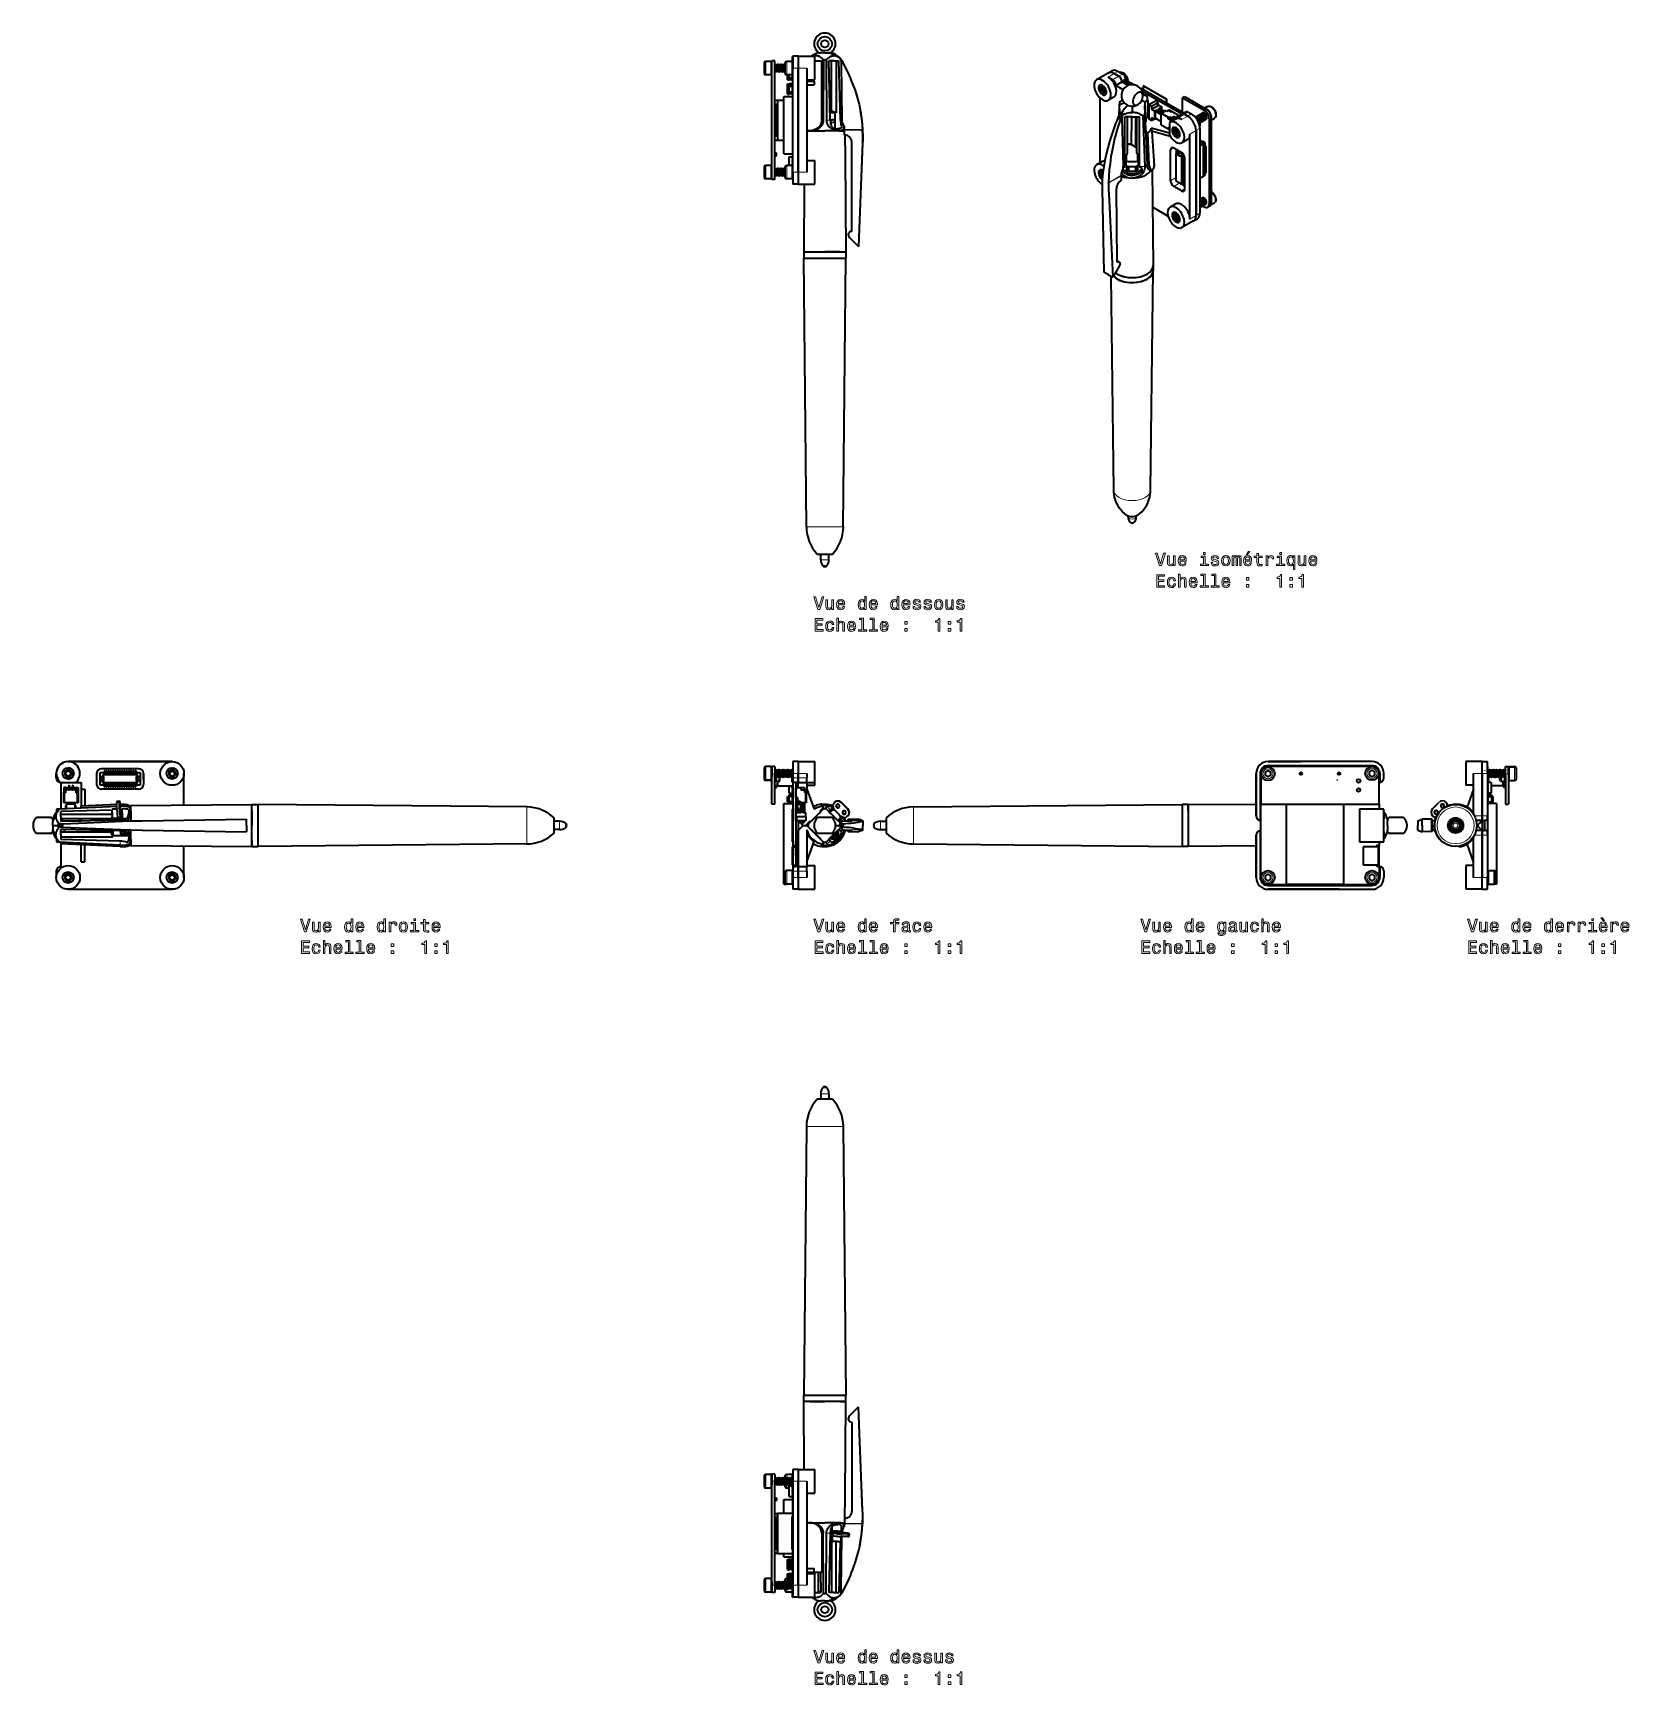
# Model space of a CAD drawing. Extents: x 377 to 822, y 181 to 641.
import ezdxf

# ---------------------------------------------------------------- set-up
doc = ezdxf.new("R2010")
doc.units = 0

msp = doc.modelspace()

# ---------------------------------------------------------------- linework, layer by layer
at = {"color": 7, "lineweight": 35, "ltscale": 0.007712}
for p, q in [((596.01, 635.95), (596.32, 635.95)), ((596.01, 204.34), (596.32, 204.34))]:
    msp.add_line(p, q, dxfattribs=at)
at = {"color": 7, "lineweight": 35, "ltscale": 0.004517}
for p, q in [((596.32, 635.95), (596.5, 635.95)), ((596.32, 204.34), (596.5, 204.34))]:
    msp.add_line(p, q, dxfattribs=at)
at = {"color": 7, "lineweight": 35, "ltscale": 0.029521}
for p, q in [((597.68, 635.95), (596.5, 635.95)), ((597.68, 635.95), (598.86, 635.95)), ((597.68, 204.34), (596.5, 204.34)), ((597.68, 204.34), (598.86, 204.34))]:
    msp.add_line(p, q, dxfattribs=at)
at = {"color": 7, "lineweight": 35, "ltscale": 0.012228}
for p, q in [((599.35, 635.95), (598.86, 635.95)), ((382.38, 422.17), (382.38, 421.68)), ((382.38, 418.83), (382.38, 419.32)), ((754.56, 422.17), (754.56, 421.68)), ((754.56, 418.83), (754.56, 419.32)), ((599.35, 204.34), (598.86, 204.34))]:
    msp.add_line(p, q, dxfattribs=at)
at = {"color": 7, "lineweight": 35, "ltscale": 0.001088}
for p, q in [((599.4, 635.94), (599.35, 635.95)), ((599.4, 204.35), (599.35, 204.34))]:
    msp.add_line(p, q, dxfattribs=at)
at = {"color": 7, "lineweight": 35, "ltscale": 0.018221}
for p, q in [((580.74, 633.05), (580.74, 632.32)), ((586.54, 633.05), (586.54, 632.32))]:
    msp.add_line(p, q, dxfattribs=at)
at = {"color": 7, "lineweight": 35, "ltscale": 0.051781}
for p, q in [((580.74, 632.32), (580.74, 630.25)), ((586.54, 632.32), (586.54, 630.25)), ((580.74, 603.32), (580.74, 601.25)), ((586.54, 603.32), (586.54, 601.25))]:
    msp.add_line(p, q, dxfattribs=at)
at = {"color": 7, "lineweight": 13, "ltscale": 0.024728}
for p, q in [((581.24, 633.55), (581.24, 632.56)), ((582.64, 633.55), (582.64, 632.56)), ((587.04, 633.55), (587.04, 632.56)), ((588.44, 633.55), (588.44, 632.56))]:
    msp.add_line(p, q, dxfattribs=at)
at = {"color": 7, "lineweight": 35, "ltscale": 0.035001}
for p, q in [((582.64, 633.55), (581.24, 633.55)), ((588.44, 633.55), (587.04, 633.55)), ((582.64, 629.75), (581.24, 629.75)), ((588.44, 629.75), (587.04, 629.75)), ((582.64, 604.55), (581.24, 604.55)), ((588.44, 604.55), (587.04, 604.55)), ((582.64, 600.75), (581.24, 600.75)), ((588.44, 600.75), (587.04, 600.75)), ((582.64, 436.9), (581.24, 436.9)), ((582.64, 433.1), (581.24, 433.1)), ((582.64, 433.02), (581.24, 433.02)), ((788.63, 436.9), (790.03, 436.9)), ((788.63, 436.82), (790.03, 436.82)), ((788.63, 433.02), (790.03, 433.02)), ((588.44, 407.9), (587.04, 407.9)), ((782.82, 407.9), (784.22, 407.9)), ((588.44, 404.1), (587.04, 404.1)), ((782.82, 404.1), (784.22, 404.1)), ((582.64, 239.54), (581.24, 239.54)), ((588.44, 239.54), (587.04, 239.54)), ((582.64, 235.74), (581.24, 235.74)), ((582.64, 210.54), (581.24, 210.54)), ((582.64, 206.74), (581.24, 206.74)), ((588.44, 206.74), (587.04, 206.74))]:
    msp.add_line(p, q, dxfattribs=at)
at = {"color": 7, "lineweight": 13, "ltscale": 0.070273}
for p, q in [((581.24, 632.56), (581.24, 629.75)), ((582.64, 632.56), (582.64, 629.75)), ((587.04, 632.56), (587.04, 629.75)), ((588.44, 632.56), (588.44, 629.75)), ((581.24, 603.56), (581.24, 600.75)), ((582.64, 603.56), (582.64, 600.75)), ((587.04, 603.56), (587.04, 600.75)), ((588.44, 603.56), (588.44, 600.75)), ((581.24, 238.55), (581.24, 235.74)), ((582.64, 238.55), (582.64, 235.74)), ((581.24, 209.55), (581.24, 206.74)), ((582.64, 209.55), (582.64, 206.74))]:
    msp.add_line(p, q, dxfattribs=at)
at = {"color": 7, "lineweight": 35, "ltscale": 0.023425}
for p, q in [((582.74, 633.45), (582.74, 632.51)), ((588.54, 633.45), (588.54, 632.51)), ((582.74, 604.45), (582.74, 603.51)), ((588.54, 604.45), (588.54, 603.51))]:
    msp.add_line(p, q, dxfattribs=at)
at = {"color": 7, "lineweight": 35, "ltscale": 0.066576}
for p, q in [((582.74, 632.51), (582.74, 629.85)), ((588.54, 632.51), (588.54, 629.85))]:
    msp.add_line(p, q, dxfattribs=at)
at = {"color": 7, "lineweight": 13, "ltscale": 0.013014}
for p, q in [((582.84, 632.65), (582.84, 632.13)), ((582.92, 632.65), (582.92, 632.13)), ((588.64, 632.65), (588.64, 632.13)), ((588.72, 632.65), (588.72, 632.13)), ((582.84, 603.65), (582.84, 603.13)), ((582.92, 603.65), (582.92, 603.13)), ((588.64, 603.65), (588.64, 603.13)), ((588.72, 603.65), (588.72, 603.13))]:
    msp.add_line(p, q, dxfattribs=at)
at = {"color": 7, "lineweight": 35, "ltscale": 0.002}
for p, q in [((582.92, 632.65), (582.84, 632.65)), ((582.92, 630.65), (582.84, 630.65)), ((582.92, 603.65), (582.84, 603.65)), ((582.92, 601.65), (582.84, 601.65)), ((582.92, 436), (582.84, 436)), ((788.35, 436), (788.43, 436)), ((788.35, 435.92), (788.43, 435.92)), ((582.92, 238.64), (582.84, 238.64)), ((582.92, 236.64), (582.84, 236.64)), ((582.92, 209.64), (582.84, 209.64)), ((582.92, 207.64), (582.84, 207.64))]:
    msp.add_line(p, q, dxfattribs=at)
at = {"color": 7, "lineweight": 13, "ltscale": 0.036986}
for p, q in [((582.84, 632.13), (582.84, 630.65)), ((588.64, 632.13), (588.64, 630.65)), ((588.72, 632.13), (588.72, 630.65)), ((582.84, 603.13), (582.84, 601.65)), ((588.64, 603.13), (588.64, 601.65)), ((588.72, 603.13), (588.72, 601.65))]:
    msp.add_line(p, q, dxfattribs=at)
at = {"color": 7, "lineweight": 13, "ltscale": 0.00659}
for p, q in [((582.92, 632.13), (582.92, 631.87)), ((582.92, 603.13), (582.92, 602.87))]:
    msp.add_line(p, q, dxfattribs=at)
at = {"color": 7, "lineweight": 13, "ltscale": 0.00203}
for p, q in [((582.93, 631.65), (582.92, 631.73)), ((582.93, 602.65), (582.92, 602.73))]:
    msp.add_line(p, q, dxfattribs=at)
at = {"color": 7, "lineweight": 13, "ltscale": 0.000431891}
for p, q in [((582.94, 631.73), (582.92, 631.73)), ((582.94, 602.73), (582.92, 602.73))]:
    msp.add_line(p, q, dxfattribs=at)
at = {"color": 7, "lineweight": 13, "ltscale": 0.004219}
for p, q in [((582.94, 631.48), (582.93, 631.65)), ((582.94, 602.48), (582.93, 602.65))]:
    msp.add_line(p, q, dxfattribs=at)
at = {"color": 7, "lineweight": 13, "ltscale": 0.00034713}
for p, q in [((582.94, 631.65), (582.93, 631.65)), ((582.94, 602.65), (582.93, 602.65))]:
    msp.add_line(p, q, dxfattribs=at)
at = {"color": 7, "lineweight": 35}
for p, q in [((582.94, 600.65), (582.94, 633.65)), ((583.74, 600.65), (583.74, 633.65)), ((588.74, 602.65), (588.74, 631.65)), ((588.78, 602.65), (588.78, 631.65)), ((590.28, 631.65), (590.28, 602.65)), ((590.28, 602.65), (590.28, 631.65)), ((592.68, 631.65), (592.68, 602.65)), ((704.85, 617.48), (704.85, 593.8)), ((705.42, 617.81), (705.42, 594.13)), ((699.5, 589.59), (699.5, 613.27)), ((701.2, 590.57), (701.2, 614.25)), ((701.2, 614.25), (701.2, 590.57)), ((702.26, 614.86), (702.26, 591.18)), ((605.22, 586.14), (605.22, 611.03)), ((608.22, 611.03), (607.05, 581.9)), ((603.34, 606.98), (603.56, 580.4)), ((688.99, 603.33), (689.26, 576.67)), ((675, 597.88), (675.52, 574.76)), ((676.85, 596.82), (677.99, 573.33)), ((679.24, 577.57), (678.97, 598.04)), ((592.53, 503.75), (591.8, 578.7)), ((602.83, 503.75), (603.56, 578.7)), ((678.23, 514.04), (677.52, 573.6)), ((688.53, 514.04), (689.26, 575.23)), ((415.68, 438.3), (386.68, 438.3)), ((386.68, 438.3), (415.68, 438.3)), ((750.26, 438.3), (721.26, 438.3)), ((721.26, 437.2), (750.26, 437.2)), ((721.26, 437), (750.26, 437)), ((750.26, 436.92), (721.26, 436.92)), ((782.52, 406), (782.52, 435)), ((404.13, 426.1), (437.93, 426.38)), ((514.58, 425.65), (439.63, 426.38)), ((586.24, 404.15), (586.24, 426.65)), ((622.36, 425.65), (697.31, 426.38)), ((719.26, 406), (719.26, 426.42)), ((719.26, 426.42), (752.26, 426.42)), ((726.36, 426.42), (726.36, 404.15)), ((742.36, 404.15), (742.36, 426.42)), ((785.02, 426.65), (785.02, 404.15)), ((407.3, 421.81), (436.43, 422.25)), ((407.3, 419.19), (436.43, 418.75)), ((404.13, 414.9), (437.93, 414.62)), ((514.58, 415.35), (439.63, 414.62)), ((622.36, 415.35), (697.31, 414.62)), ((386.68, 402.7), (415.68, 402.7)), ((721.26, 404), (750.26, 404)), ((721.26, 403.8), (750.26, 403.8)), ((721.26, 402.7), (750.26, 402.7)), ((592.53, 336.54), (591.8, 261.59)), ((602.83, 336.54), (603.56, 261.59)), ((603.34, 233.32), (603.56, 259.89)), ((608.22, 229.26), (607.05, 258.39)), ((605.22, 254.15), (605.22, 229.26)), ((582.94, 208.64), (582.94, 237.64)), ((583.74, 208.64), (583.74, 237.64)), ((588.74, 237.64), (588.74, 208.64)), ((588.78, 208.64), (588.78, 237.64)), ((590.28, 237.64), (590.28, 208.64)), ((590.28, 208.64), (590.28, 237.64)), ((592.68, 237.64), (592.68, 208.64))]:
    msp.add_line(p, q, dxfattribs=at)
at = {"color": 7, "lineweight": 35, "ltscale": 0.020125}
for p, q in [((583.74, 633.65), (582.94, 633.65)), ((583.74, 600.65), (582.94, 600.65)), ((583.74, 436.92), (582.94, 436.92)), ((787.52, 436.92), (788.33, 436.92)), ((583.74, 426.42), (582.94, 426.42)), ((787.52, 426.42), (788.33, 426.42)), ((588.74, 414.9), (589.55, 414.9)), ((588.74, 414.55), (589.55, 414.55)), ((588.74, 409.45), (589.55, 409.45)), ((588.74, 409.1), (589.55, 409.1)), ((583.74, 239.64), (582.94, 239.64)), ((583.74, 206.64), (582.94, 206.64))]:
    msp.add_line(p, q, dxfattribs=at)
at = {"color": 7, "lineweight": 35, "ltscale": 0.001472}
for p, q in [((583.74, 632.48), (583.77, 632.43)), ((583.74, 236.81), (583.77, 236.87)), ((583.74, 207.81), (583.77, 207.87))]:
    msp.add_line(p, q, dxfattribs=at)
at = {"color": 7, "lineweight": 13, "ltscale": 0.000602405}
for p, q in [((583.74, 631.67), (583.74, 631.65)), ((583.74, 602.67), (583.74, 602.65))]:
    msp.add_line(p, q, dxfattribs=at)
at = {"color": 7, "lineweight": 35, "ltscale": 0.006017}
for p, q in [((583.97, 632.63), (583.85, 632.43)), ((584.45, 632.63), (584.57, 632.43)), ((585.65, 632.63), (585.77, 632.43)), ((585.97, 632.63), (585.85, 632.43)), ((584.65, 630.67), (584.77, 630.87)), ((584.97, 630.67), (584.85, 630.87)), ((585.45, 630.67), (585.57, 630.87)), ((584.65, 601.67), (584.77, 601.87)), ((584.97, 601.67), (584.85, 601.87)), ((585.45, 601.67), (585.57, 601.87)), ((583.87, 435.98), (583.75, 435.78)), ((583.75, 434.02), (583.87, 434.22)), ((584.07, 434.02), (583.95, 434.22)), ((584.27, 435.98), (584.15, 435.78)), ((584.35, 435.98), (584.47, 435.78)), ((584.67, 435.98), (584.55, 435.78)), ((584.55, 434.02), (584.67, 434.22)), ((584.75, 435.98), (584.87, 435.78)), ((584.87, 434.02), (584.75, 434.22)), ((585.07, 435.98), (584.95, 435.78)), ((585.27, 434.02), (585.15, 434.22)), ((585.35, 434.02), (585.47, 434.22)), ((585.55, 435.98), (585.67, 435.78)), ((585.67, 434.02), (585.55, 434.22)), ((585.87, 435.98), (585.75, 435.78)), ((585.75, 434.02), (585.87, 434.22)), ((586.07, 434.02), (585.95, 434.22)), ((586.27, 435.98), (586.15, 435.78)), ((586.35, 435.98), (586.47, 435.78)), ((586.67, 435.98), (586.55, 435.78)), ((586.55, 434.02), (586.67, 434.22)), ((586.75, 435.98), (586.87, 435.78)), ((586.87, 434.02), (586.75, 434.22)), ((587.07, 435.98), (586.95, 435.78)), ((587.27, 434.02), (587.15, 434.22)), ((587.35, 434.02), (587.47, 434.22)), ((587.55, 435.98), (587.67, 435.78)), ((587.67, 434.02), (587.55, 434.22)), ((587.87, 435.98), (587.75, 435.78)), ((587.75, 434.02), (587.87, 434.22)), ((588.07, 434.02), (587.95, 434.22)), ((588.27, 435.98), (588.15, 435.78)), ((588.35, 435.98), (588.47, 435.78)), ((588.67, 435.98), (588.55, 435.78)), ((588.55, 434.02), (588.67, 434.22)), ((782.59, 435.98), (782.71, 435.78)), ((782.59, 435.91), (782.71, 435.7)), ((782.91, 435.98), (782.79, 435.78)), ((782.91, 435.91), (782.79, 435.7)), ((782.99, 435.98), (783.11, 435.78)), ((782.99, 435.91), (783.11, 435.7)), ((783.19, 433.94), (783.31, 434.15)), ((783.39, 435.98), (783.51, 435.78)), ((783.39, 435.91), (783.51, 435.7)), ((783.71, 435.98), (783.59, 435.78)), ((783.71, 435.91), (783.59, 435.7)), ((783.59, 433.94), (783.71, 434.15)), ((783.99, 433.94), (784.11, 434.15)), ((784.19, 435.98), (784.31, 435.78)), ((784.19, 435.91), (784.31, 435.7)), ((784.51, 435.98), (784.39, 435.78)), ((784.51, 435.91), (784.39, 435.7)), ((784.39, 433.94), (784.51, 434.15)), ((784.59, 435.98), (784.71, 435.78)), ((784.59, 435.91), (784.71, 435.7)), ((784.91, 435.98), (784.79, 435.78)), ((784.91, 435.91), (784.79, 435.7)), ((784.99, 435.98), (785.11, 435.78)), ((784.99, 435.91), (785.11, 435.7)), ((785.19, 433.94), (785.31, 434.15)), ((785.39, 435.98), (785.51, 435.78)), ((785.39, 435.91), (785.51, 435.7)), ((785.71, 435.98), (785.59, 435.78)), ((785.71, 435.91), (785.59, 435.7)), ((785.59, 433.94), (785.71, 434.15)), ((785.99, 433.94), (786.11, 434.15)), ((786.19, 435.98), (786.31, 435.78)), ((786.19, 435.91), (786.31, 435.7)), ((786.51, 435.98), (786.39, 435.78)), ((786.51, 435.91), (786.39, 435.7)), ((786.39, 433.94), (786.51, 434.15)), ((786.59, 435.98), (786.71, 435.78)), ((786.59, 435.91), (786.71, 435.7)), ((786.91, 435.98), (786.79, 435.78)), ((786.91, 435.91), (786.79, 435.7)), ((786.99, 435.98), (787.11, 435.78)), ((786.99, 435.91), (787.11, 435.7)), ((787.19, 433.94), (787.31, 434.15)), ((787.39, 435.98), (787.51, 435.78)), ((787.39, 435.91), (787.51, 435.7)), ((583.85, 238.63), (583.97, 238.42)), ((584.17, 238.63), (584.05, 238.42)), ((584.05, 236.66), (584.17, 236.87)), ((584.25, 238.63), (584.37, 238.42)), ((584.37, 236.66), (584.25, 236.87)), ((584.57, 238.63), (584.45, 238.42)), ((584.77, 236.66), (584.65, 236.87)), ((584.85, 236.66), (584.97, 236.87)), ((585.05, 238.63), (585.17, 238.42)), ((585.17, 236.66), (585.05, 236.87)), ((585.37, 238.63), (585.25, 238.42)), ((585.25, 236.66), (585.37, 236.87)), ((585.57, 236.66), (585.45, 236.87)), ((585.77, 238.63), (585.65, 238.42)), ((585.85, 238.63), (585.97, 238.42)), ((586.17, 238.63), (586.05, 238.42)), ((586.05, 236.66), (586.17, 236.87)), ((586.25, 238.63), (586.37, 238.42)), ((586.37, 236.66), (586.25, 236.87)), ((586.57, 238.63), (586.45, 238.42)), ((586.77, 236.66), (586.65, 236.87)), ((586.85, 236.66), (586.97, 236.87)), ((587.05, 238.63), (587.17, 238.42)), ((587.17, 236.66), (587.05, 236.87)), ((587.37, 238.63), (587.25, 238.42)), ((587.25, 236.66), (587.37, 236.87)), ((587.57, 236.66), (587.45, 236.87)), ((587.77, 238.63), (587.65, 238.42)), ((587.85, 238.63), (587.97, 238.42)), ((588.17, 238.63), (588.05, 238.42)), ((588.05, 236.66), (588.17, 236.87)), ((588.25, 238.63), (588.37, 238.42)), ((588.37, 236.66), (588.25, 236.87)), ((588.57, 238.63), (588.45, 238.42)), ((583.85, 209.63), (583.97, 209.42)), ((584.17, 209.63), (584.05, 209.42)), ((584.05, 207.66), (584.17, 207.87)), ((584.25, 209.63), (584.37, 209.42)), ((584.37, 207.66), (584.25, 207.87)), ((584.57, 209.63), (584.45, 209.42)), ((584.77, 207.66), (584.65, 207.87)), ((584.85, 207.66), (584.97, 207.87)), ((585.05, 209.63), (585.17, 209.42)), ((585.17, 207.66), (585.05, 207.87)), ((585.37, 209.63), (585.25, 209.42)), ((585.25, 207.66), (585.37, 207.87)), ((585.57, 207.66), (585.45, 207.87)), ((585.77, 209.63), (585.65, 209.42)), ((585.85, 209.63), (585.97, 209.42)), ((586.17, 209.63), (586.05, 209.42)), ((586.05, 207.66), (586.17, 207.87)), ((586.25, 209.63), (586.37, 209.42)), ((586.37, 207.66), (586.25, 207.87)), ((586.57, 209.63), (586.45, 209.42)), ((586.77, 207.66), (586.65, 207.87)), ((586.85, 207.66), (586.97, 207.87)), ((587.05, 209.63), (587.17, 209.42)), ((587.17, 207.66), (587.05, 207.87)), ((587.37, 209.63), (587.25, 209.42)), ((587.25, 207.66), (587.37, 207.87)), ((587.57, 207.66), (587.45, 207.87)), ((587.77, 209.63), (587.65, 209.42)), ((587.85, 209.63), (587.97, 209.42)), ((588.17, 209.63), (588.05, 209.42)), ((588.05, 207.66), (588.17, 207.87)), ((588.25, 209.63), (588.37, 209.42)), ((588.37, 207.66), (588.25, 207.87)), ((588.57, 209.63), (588.45, 209.42))]:
    msp.add_line(p, q, dxfattribs=at)
at = {"color": 7, "lineweight": 35, "ltscale": 0.000671387}
for p, q in [((584.03, 632.65), (584, 632.65)), ((584.83, 632.65), (584.8, 632.65)), ((585.63, 632.65), (585.6, 632.65)), ((586.03, 632.65), (586, 632.65)), ((583.83, 630.65), (583.8, 630.65)), ((584.63, 630.65), (584.6, 630.65)), ((585.03, 630.65), (585, 630.65)), ((585.83, 630.65), (585.8, 630.65)), ((584.03, 603.65), (584, 603.65)), ((584.83, 603.65), (584.8, 603.65)), ((585.63, 603.65), (585.6, 603.65)), ((586.03, 603.65), (586, 603.65)), ((583.83, 601.65), (583.8, 601.65)), ((584.63, 601.65), (584.6, 601.65)), ((585.03, 601.65), (585, 601.65)), ((585.83, 601.65), (585.8, 601.65)), ((588.63, 601.65), (588.6, 601.65)), ((584.13, 434), (584.1, 434)), ((584.33, 436), (584.3, 436)), ((584.53, 434), (584.5, 434)), ((585.13, 436), (585.1, 436)), ((585.33, 434), (585.3, 434)), ((585.53, 436), (585.5, 436)), ((586.13, 434), (586.1, 434)), ((586.33, 436), (586.3, 436)), ((586.53, 434), (586.5, 434)), ((587.13, 436), (587.1, 436)), ((587.33, 434), (587.3, 434)), ((587.53, 436), (587.5, 436)), ((588.13, 434), (588.1, 434)), ((588.33, 436), (588.3, 436)), ((588.53, 434), (588.5, 434)), ((782.74, 433.92), (782.76, 433.92)), ((782.94, 436), (782.96, 436)), ((782.94, 435.92), (782.96, 435.92)), ((783.14, 433.92), (783.16, 433.92)), ((783.74, 436), (783.76, 436)), ((783.74, 435.92), (783.76, 435.92)), ((783.94, 433.92), (783.96, 433.92)), ((784.14, 436), (784.16, 436)), ((784.14, 435.92), (784.16, 435.92)), ((784.74, 433.92), (784.76, 433.92)), ((784.94, 436), (784.96, 436)), ((784.94, 435.92), (784.96, 435.92)), ((785.14, 433.92), (785.16, 433.92)), ((785.74, 436), (785.76, 436)), ((785.74, 435.92), (785.76, 435.92)), ((785.94, 433.92), (785.96, 433.92)), ((786.14, 436), (786.16, 436)), ((786.14, 435.92), (786.16, 435.92)), ((786.74, 433.92), (786.76, 433.92)), ((786.94, 436), (786.96, 436)), ((786.94, 435.92), (786.96, 435.92)), ((787.14, 433.92), (787.16, 433.92)), ((583.83, 238.64), (583.8, 238.64)), ((584.03, 236.64), (584, 236.64)), ((584.63, 238.64), (584.6, 238.64)), ((584.83, 236.64), (584.8, 236.64)), ((585.03, 238.64), (585, 238.64)), ((585.63, 236.64), (585.6, 236.64)), ((585.83, 238.64), (585.8, 238.64)), ((586.03, 236.64), (586, 236.64)), ((586.63, 238.64), (586.6, 238.64)), ((586.83, 236.64), (586.8, 236.64)), ((587.03, 238.64), (587, 238.64)), ((587.63, 236.64), (587.6, 236.64)), ((587.83, 238.64), (587.8, 238.64)), ((588.03, 236.64), (588, 236.64)), ((588.63, 238.64), (588.6, 238.64)), ((583.83, 209.64), (583.8, 209.64)), ((584.03, 207.64), (584, 207.64)), ((584.63, 209.64), (584.6, 209.64)), ((584.83, 207.64), (584.8, 207.64)), ((585.03, 209.64), (585, 209.64)), ((585.63, 207.64), (585.6, 207.64)), ((585.83, 209.64), (585.8, 209.64)), ((586.03, 207.64), (586, 207.64)), ((586.63, 209.64), (586.6, 209.64)), ((586.83, 207.64), (586.8, 207.64)), ((587.03, 209.64), (587, 209.64)), ((587.63, 207.64), (587.6, 207.64)), ((587.83, 209.64), (587.8, 209.64)), ((588.03, 207.64), (588, 207.64)), ((588.63, 209.64), (588.6, 209.64))]:
    msp.add_line(p, q, dxfattribs=at)
at = {"color": 7, "lineweight": 35, "ltscale": 0.006016}
for p, q in [((584.05, 632.63), (584.17, 632.43)), ((584.37, 632.63), (584.25, 632.43)), ((584.77, 632.63), (584.65, 632.43)), ((584.85, 632.63), (584.97, 632.43)), ((585.17, 632.63), (585.05, 632.43)), ((585.25, 632.63), (585.37, 632.43)), ((585.57, 632.63), (585.45, 632.43)), ((586.05, 632.63), (586.17, 632.43)), ((586.37, 632.63), (586.25, 632.43)), ((583.85, 630.67), (583.97, 630.87)), ((584.17, 630.67), (584.05, 630.87)), ((584.25, 630.67), (584.37, 630.87)), ((584.57, 630.67), (584.45, 630.87)), ((585.05, 630.67), (585.17, 630.87)), ((585.37, 630.67), (585.25, 630.87)), ((585.77, 630.67), (585.65, 630.87)), ((585.85, 630.67), (585.97, 630.87)), ((586.17, 630.67), (586.05, 630.87)), ((586.25, 630.67), (586.37, 630.87)), ((583.85, 601.67), (583.97, 601.87)), ((584.17, 601.67), (584.05, 601.87)), ((584.25, 601.67), (584.37, 601.87)), ((584.57, 601.67), (584.45, 601.87)), ((585.05, 601.67), (585.17, 601.87)), ((585.37, 601.67), (585.25, 601.87)), ((585.77, 601.67), (585.65, 601.87)), ((585.85, 601.67), (585.97, 601.87)), ((586.17, 601.67), (586.05, 601.87)), ((586.25, 601.67), (586.37, 601.87))]:
    msp.add_line(p, q, dxfattribs=at)
at = {"color": 7, "lineweight": 13, "ltscale": 0.011867}
for p, q in [((584.08, 631.65), (584.05, 632.12)), ((584.48, 631.65), (584.45, 632.12)), ((584.88, 631.65), (584.85, 632.12)), ((585.28, 631.65), (585.25, 632.12)), ((585.68, 631.65), (585.65, 632.12)), ((586.08, 631.65), (586.05, 632.12)), ((586.48, 631.65), (586.45, 632.12)), ((584.08, 602.65), (584.05, 603.12)), ((584.48, 602.65), (584.45, 603.12)), ((584.88, 602.65), (584.85, 603.12)), ((585.28, 602.65), (585.25, 603.12)), ((585.68, 602.65), (585.65, 603.12)), ((586.08, 602.65), (586.05, 603.12)), ((586.48, 602.65), (586.45, 603.12)), ((583.85, 238.12), (583.88, 237.64)), ((584.25, 238.12), (584.28, 237.64)), ((584.65, 238.12), (584.68, 237.64)), ((585.05, 238.12), (585.08, 237.64)), ((585.45, 238.12), (585.48, 237.64)), ((585.85, 238.12), (585.88, 237.64)), ((586.25, 238.12), (586.28, 237.64)), ((586.65, 238.12), (586.68, 237.64)), ((587.05, 238.12), (587.08, 237.64)), ((587.45, 238.12), (587.48, 237.64)), ((587.85, 238.12), (587.88, 237.64)), ((588.25, 238.12), (588.28, 237.64)), ((588.65, 238.12), (588.68, 237.64)), ((583.85, 209.12), (583.88, 208.64)), ((584.25, 209.12), (584.28, 208.64)), ((584.65, 209.12), (584.68, 208.64)), ((585.05, 209.12), (585.08, 208.64)), ((585.45, 209.12), (585.48, 208.64)), ((585.85, 209.12), (585.88, 208.64)), ((586.25, 209.12), (586.28, 208.64)), ((586.65, 209.12), (586.68, 208.64)), ((587.05, 209.12), (587.08, 208.64)), ((587.45, 209.12), (587.48, 208.64)), ((587.85, 209.12), (587.88, 208.64)), ((588.25, 209.12), (588.28, 208.64)), ((588.65, 209.12), (588.68, 208.64))]:
    msp.add_line(p, q, dxfattribs=at)
at = {"color": 7, "lineweight": 13, "ltscale": 0.011985}
for p, q in [((584.1, 631.65), (584.07, 632.13)), ((584.5, 631.65), (584.47, 632.13)), ((584.9, 631.65), (584.87, 632.13)), ((585.3, 631.65), (585.27, 632.13)), ((585.7, 631.65), (585.67, 632.13)), ((586.1, 631.65), (586.07, 632.13)), ((586.5, 631.65), (586.47, 632.13)), ((584.1, 602.65), (584.07, 603.13)), ((584.5, 602.65), (584.47, 603.13)), ((584.9, 602.65), (584.87, 603.13)), ((585.3, 602.65), (585.27, 603.13)), ((585.7, 602.65), (585.67, 603.13)), ((586.1, 602.65), (586.07, 603.13)), ((586.5, 602.65), (586.47, 603.13))]:
    msp.add_line(p, q, dxfattribs=at)
at = {"color": 7, "lineweight": 13, "ltscale": 0.012041}
for p, q in [((584.09, 632.13), (584.13, 631.65)), ((584.49, 632.13), (584.53, 631.65)), ((584.89, 632.13), (584.93, 631.65)), ((585.29, 632.13), (585.33, 631.65)), ((585.69, 632.13), (585.73, 631.65)), ((586.09, 632.13), (586.13, 631.65)), ((586.49, 632.13), (586.53, 631.65)), ((584.09, 603.13), (584.13, 602.65)), ((584.49, 603.13), (584.53, 602.65)), ((584.89, 603.13), (584.93, 602.65)), ((585.29, 603.13), (585.33, 602.65)), ((585.69, 603.13), (585.73, 602.65)), ((586.09, 603.13), (586.13, 602.65)), ((586.49, 603.13), (586.53, 602.65))]:
    msp.add_line(p, q, dxfattribs=at)
at = {"color": 7, "lineweight": 13, "ltscale": 0.011916}
for p, q in [((584.11, 632.13), (584.14, 631.65)), ((584.51, 632.13), (584.54, 631.65)), ((584.91, 632.13), (584.94, 631.65)), ((585.31, 632.13), (585.34, 631.65)), ((585.71, 632.13), (585.74, 631.65)), ((586.11, 632.13), (586.14, 631.65)), ((584.11, 603.13), (584.14, 602.65)), ((584.51, 603.13), (584.54, 602.65)), ((584.91, 603.13), (584.94, 602.65)), ((585.31, 603.13), (585.34, 602.65)), ((585.71, 603.13), (585.74, 602.65)), ((586.11, 603.13), (586.14, 602.65))]:
    msp.add_line(p, q, dxfattribs=at)
at = {"color": 7, "lineweight": 35, "ltscale": 0.000669861}
for p, q in [((584.43, 632.65), (584.4, 632.65)), ((585.23, 632.65), (585.2, 632.65)), ((586.43, 632.65), (586.4, 632.65)), ((584.23, 630.65), (584.2, 630.65)), ((585.43, 630.65), (585.4, 630.65)), ((586.23, 630.65), (586.2, 630.65)), ((584.43, 603.65), (584.4, 603.65)), ((585.23, 603.65), (585.2, 603.65)), ((586.43, 603.65), (586.4, 603.65)), ((584.23, 601.65), (584.2, 601.65)), ((585.43, 601.65), (585.4, 601.65)), ((586.23, 601.65), (586.2, 601.65)), ((583.93, 436), (583.9, 436)), ((584.73, 436), (584.7, 436)), ((584.93, 434), (584.9, 434)), ((585.73, 434), (585.7, 434)), ((585.93, 436), (585.9, 436)), ((586.73, 436), (586.7, 436)), ((586.93, 434), (586.9, 434)), ((587.73, 434), (587.7, 434)), ((587.93, 436), (587.9, 436)), ((588.73, 436), (588.7, 436)), ((782.54, 436), (782.56, 436)), ((782.54, 435.92), (782.56, 435.92)), ((783.34, 436), (783.36, 436)), ((783.34, 435.92), (783.36, 435.92)), ((783.54, 433.92), (783.56, 433.92)), ((784.34, 433.92), (784.36, 433.92)), ((784.54, 436), (784.56, 436)), ((784.54, 435.92), (784.56, 435.92)), ((785.34, 436), (785.36, 436)), ((785.34, 435.92), (785.36, 435.92)), ((785.54, 433.92), (785.56, 433.92)), ((786.34, 433.92), (786.36, 433.92)), ((786.54, 436), (786.56, 436)), ((786.54, 435.92), (786.56, 435.92)), ((787.34, 436), (787.36, 436)), ((787.34, 435.92), (787.36, 435.92)), ((584.23, 238.64), (584.2, 238.64)), ((584.43, 236.64), (584.4, 236.64)), ((585.23, 236.64), (585.2, 236.64)), ((585.43, 238.64), (585.4, 238.64)), ((586.23, 238.64), (586.2, 238.64)), ((586.43, 236.64), (586.4, 236.64)), ((587.23, 236.64), (587.2, 236.64)), ((587.43, 238.64), (587.4, 238.64)), ((588.23, 238.64), (588.2, 238.64)), ((588.43, 236.64), (588.4, 236.64)), ((584.23, 209.64), (584.2, 209.64)), ((584.43, 207.64), (584.4, 207.64)), ((585.23, 207.64), (585.2, 207.64)), ((585.43, 209.64), (585.4, 209.64)), ((586.23, 209.64), (586.2, 209.64)), ((586.43, 207.64), (586.4, 207.64)), ((587.23, 207.64), (587.2, 207.64)), ((587.43, 209.64), (587.4, 209.64)), ((588.23, 209.64), (588.2, 209.64)), ((588.43, 207.64), (588.4, 207.64))]:
    msp.add_line(p, q, dxfattribs=at)
at = {"color": 7, "lineweight": 35, "ltscale": 0.004547}
msp.add_line((586.45, 632.63), (586.54, 632.48), dxfattribs=at)
at = {"color": 7, "lineweight": 13, "ltscale": 0.011309}
for p, q in [((586.51, 632.13), (586.54, 631.67)), ((586.51, 603.13), (586.54, 602.67))]:
    msp.add_line(p, q, dxfattribs=at)
at = {"color": 7, "lineweight": 13, "ltscale": 0.006177}
for p, q in [((586.53, 631.65), (586.54, 631.4)), ((586.53, 602.65), (586.54, 602.4))]:
    msp.add_line(p, q, dxfattribs=at)
at = {"color": 7, "lineweight": 35, "ltscale": 0.037}
msp.add_line((588.64, 633.46), (588.64, 634.94), dxfattribs=at)
at = {"color": 7, "lineweight": 35, "ltscale": 0.002499}
for p, q in [((588.64, 634.94), (588.74, 634.94)), ((588.64, 633.46), (588.74, 633.46)), ((588.64, 629.22), (588.74, 629.22)), ((588.64, 628.13), (588.74, 628.13)), ((395.63, 433.95), (395.63, 434.05)), ((395.63, 433.95), (395.63, 434.05)), ((395.63, 432.95), (395.63, 433.05)), ((395.63, 432.95), (395.63, 433.05)), ((396.38, 433.95), (396.38, 434.05)), ((396.38, 432.95), (396.38, 433.05)), ((406.73, 434.05), (406.73, 433.95)), ((406.73, 434.05), (406.73, 433.95)), ((406.73, 433.05), (406.73, 432.95)), ((406.73, 433.05), (406.73, 432.95)), ((583.89, 433.77), (583.99, 433.77)), ((583.89, 433.77), (583.99, 433.77)), ((583.99, 433.77), (583.89, 433.77)), ((583.99, 433.07), (583.89, 433.07)), ((583.99, 433.07), (583.89, 433.07)), ((588.49, 433.77), (588.59, 433.77)), ((588.49, 433.07), (588.59, 433.07)), ((782.77, 433.77), (782.67, 433.77)), ((782.77, 433.07), (782.67, 433.07)), ((787.27, 433.77), (787.37, 433.77)), ((787.27, 433.77), (787.37, 433.77)), ((787.37, 433.07), (787.27, 433.07)), ((787.37, 433.07), (787.27, 433.07)), ((787.37, 433.07), (787.27, 433.07)), ((389.43, 426.81), (389.33, 426.81)), ((588.64, 425.05), (588.74, 425.05)), ((589.6, 425.39), (589.6, 425.49)), ((592.5, 426.81), (592.4, 426.81)), ((599.03, 424.54), (599.1, 424.47)), ((588.64, 415.95), (588.74, 415.95)), ((588.64, 414.5), (588.74, 414.5)), ((588.64, 409.5), (588.74, 409.5)), ((588.64, 212.16), (588.74, 212.16)), ((588.64, 205.35), (588.74, 205.35))]:
    msp.add_line(p, q, dxfattribs=at)
at = {"color": 7, "lineweight": 35, "ltscale": 0.020337}
msp.add_line((588.64, 632.65), (588.64, 633.46), dxfattribs=at)
at = {"color": 7, "lineweight": 35, "ltscale": 0.001999}
for p, q in [((588.72, 632.65), (588.64, 632.65)), ((588.72, 630.65), (588.64, 630.65)), ((588.72, 603.65), (588.64, 603.65)), ((588.72, 601.65), (588.64, 601.65)), ((588.72, 405), (588.64, 405)), ((782.54, 405), (782.62, 405)), ((588.72, 238.64), (588.64, 238.64)), ((588.72, 236.64), (588.64, 236.64))]:
    msp.add_line(p, q, dxfattribs=at)
at = {"color": 7, "lineweight": 35, "ltscale": 0.032336}
msp.add_line((588.74, 634.94), (588.74, 633.65), dxfattribs=at)
at = {"color": 7, "lineweight": 35, "ltscale": 0.05}
for p, q in [((588.74, 633.65), (588.74, 631.65)), ((592.68, 627.99), (594.68, 627.99)), ((683.38, 618.07), (681.38, 618.07)), ((683.38, 618.07), (685.38, 618.07)), ((588.74, 602.65), (588.74, 600.65)), ((582.94, 436.92), (582.94, 434.92)), ((583.74, 436.92), (583.74, 434.92)), ((588.74, 437), (588.74, 435)), ((782.52, 435), (782.52, 437)), ((787.52, 434.92), (787.52, 436.92)), ((788.33, 434.92), (788.33, 436.92)), ((590.1, 426.4), (592.1, 426.4)), ((591.02, 424.06), (591.02, 426.06)), ((591.57, 424.06), (591.57, 426.06)), ((595.17, 423.01), (596.59, 424.43)), ((600.19, 423.01), (598.78, 424.43)), ((595.17, 417.99), (596.59, 416.57)), ((600.19, 417.99), (598.78, 416.57)), ((588.74, 406), (588.74, 404)), ((782.52, 404), (782.52, 406)), ((582.94, 239.64), (582.94, 237.64)), ((583.74, 239.64), (583.74, 237.64)), ((588.74, 239.64), (588.74, 237.64)), ((592.68, 212.3), (594.68, 212.3)), ((582.94, 208.64), (582.94, 206.64)), ((583.74, 208.64), (583.74, 206.64)), ((588.74, 208.64), (588.74, 206.64))]:
    msp.add_line(p, q, dxfattribs=at)
at = {"color": 7, "lineweight": 35, "ltscale": 0.001021}
for p, q in [((588.74, 633.65), (588.78, 633.65)), ((588.74, 600.65), (588.78, 600.65)), ((703.65, 601.96), (703.69, 601.98)), ((588.74, 437), (588.78, 437)), ((782.52, 437), (782.48, 437)), ((588.74, 404), (588.78, 404)), ((782.52, 404), (782.48, 404)), ((588.74, 239.64), (588.78, 239.64)), ((588.74, 206.64), (588.78, 206.64))]:
    msp.add_line(p, q, dxfattribs=at)
at = {"color": 7, "lineweight": 13, "ltscale": 0.001021}
for p, q in [((588.74, 631.65), (588.78, 631.65)), ((588.74, 602.65), (588.78, 602.65)), ((588.74, 435), (588.78, 435)), ((782.52, 435), (782.48, 435)), ((588.74, 406), (588.78, 406)), ((782.52, 406), (782.48, 406)), ((588.74, 237.64), (588.78, 237.64)), ((588.74, 208.64), (588.78, 208.64))]:
    msp.add_line(p, q, dxfattribs=at)
at = {"color": 7, "lineweight": 35, "ltscale": 0.0375}
for p, q in [((590.28, 634.95), (588.78, 634.95)), ((590.28, 599.35), (588.78, 599.35)), ((590.28, 438.3), (588.78, 438.3)), ((780.98, 438.3), (782.48, 438.3)), ((590.1, 424.06), (590.1, 425.56)), ((592.4, 426.81), (590.9, 426.81)), ((590.28, 402.7), (588.78, 402.7)), ((780.98, 402.7), (782.48, 402.7)), ((590.28, 240.94), (588.78, 240.94)), ((590.28, 205.34), (588.78, 205.34))]:
    msp.add_line(p, q, dxfattribs=at)
at = {"color": 7, "lineweight": 35, "ltscale": 0.0825}
for p, q in [((588.78, 634.95), (588.78, 631.65)), ((590.28, 634.95), (590.28, 631.65)), ((590.28, 634.95), (590.28, 631.65)), ((594.88, 631.65), (594.88, 634.95)), ((594.88, 602.65), (594.88, 605.95)), ((588.78, 602.65), (588.78, 599.35)), ((590.28, 602.65), (590.28, 599.35)), ((590.28, 602.65), (590.28, 599.35)), ((594.88, 599.35), (594.88, 602.65)), ((588.78, 438.3), (588.78, 435)), ((590.28, 438.3), (590.28, 435)), ((590.28, 438.3), (590.28, 435)), ((780.98, 435), (780.98, 438.3)), ((780.98, 435), (780.98, 438.3)), ((782.48, 435), (782.48, 438.3)), ((786.82, 431.52), (783.52, 431.52)), ((588.78, 406), (588.78, 402.7)), ((590.28, 406), (590.28, 402.7)), ((590.28, 406), (590.28, 402.7)), ((780.98, 402.7), (780.98, 406)), ((780.98, 402.7), (780.98, 406)), ((782.48, 402.7), (782.48, 406)), ((588.78, 240.94), (588.78, 237.64)), ((590.28, 240.94), (590.28, 237.64)), ((590.28, 240.94), (590.28, 237.64)), ((594.88, 237.64), (594.88, 240.94)), ((594.88, 234.34), (594.88, 237.64)), ((588.78, 208.64), (588.78, 205.34)), ((590.28, 208.64), (590.28, 205.34)), ((590.28, 208.64), (590.28, 205.34))]:
    msp.add_line(p, q, dxfattribs=at)
at = {"color": 7, "lineweight": 13, "ltscale": 0.0375}
for p, q in [((590.28, 631.65), (588.78, 631.65)), ((590.28, 602.65), (588.78, 602.65)), ((590.28, 435), (588.78, 435)), ((590.28, 433.75), (588.78, 433.75)), ((780.98, 435), (782.48, 435)), ((780.98, 423.2), (782.48, 423.2)), ((780.98, 417.8), (782.48, 417.8)), ((590.28, 407.8), (588.78, 407.8)), ((590.28, 406), (588.78, 406)), ((780.98, 406), (782.48, 406)), ((590.28, 237.64), (588.78, 237.64)), ((590.28, 208.64), (588.78, 208.64))]:
    msp.add_line(p, q, dxfattribs=at)
at = {"color": 7, "lineweight": 35, "ltscale": 0.060001}
for p, q in [((590.28, 634.95), (592.68, 634.95)), ((590.28, 599.35), (592.68, 599.35)), ((590.28, 438.3), (592.68, 438.3)), ((780.98, 438.3), (778.58, 438.3)), ((590.28, 409.1), (592.68, 409.1)), ((590.28, 402.7), (592.68, 402.7)), ((780.98, 402.7), (778.58, 402.7)), ((590.28, 240.94), (592.68, 240.94)), ((590.28, 205.34), (592.68, 205.34))]:
    msp.add_line(p, q, dxfattribs=at)
at = {"color": 7, "lineweight": 13, "ltscale": 0.060001}
for p, q in [((590.28, 631.65), (592.68, 631.65)), ((590.28, 602.65), (592.68, 602.65)), ((590.28, 435), (592.68, 435)), ((590.28, 433.75), (592.68, 433.75)), ((780.98, 435), (778.58, 435)), ((590.28, 407.8), (592.68, 407.8)), ((590.28, 406), (592.68, 406)), ((780.98, 406), (778.58, 406)), ((590.28, 237.64), (592.68, 237.64)), ((590.28, 208.64), (592.68, 208.64))]:
    msp.add_line(p, q, dxfattribs=at)
at = {"color": 7, "lineweight": 35, "ltscale": 0.055}
for p, q in [((592.68, 634.95), (594.88, 634.95)), ((592.68, 628.35), (594.88, 628.35)), ((592.68, 605.95), (594.88, 605.95)), ((592.68, 599.35), (594.88, 599.35)), ((592.68, 438.3), (594.88, 438.3)), ((778.58, 438.3), (776.38, 438.3)), ((778.58, 438.3), (776.38, 438.3)), ((592.68, 432.45), (594.88, 432.45)), ((592.68, 431.7), (594.88, 431.7)), ((778.58, 431.7), (776.38, 431.7)), ((592.68, 409.3), (594.88, 409.3)), ((778.58, 409.3), (776.38, 409.3)), ((778.58, 409.3), (776.38, 409.3)), ((592.68, 402.7), (594.88, 402.7)), ((592.68, 402.7), (594.88, 402.7)), ((778.58, 402.7), (776.38, 402.7)), ((592.68, 240.94), (594.88, 240.94)), ((592.68, 234.34), (594.88, 234.34)), ((592.68, 211.94), (594.88, 211.94)), ((592.68, 205.34), (594.88, 205.34))]:
    msp.add_line(p, q, dxfattribs=at)
at = {"color": 7, "lineweight": 35, "ltscale": 0.048912}
msp.add_line((594.88, 633.65), (596.84, 633.65), dxfattribs=at)
at = {"color": 7, "lineweight": 35, "ltscale": 0.077501}
msp.add_line((594.88, 630.1), (594.88, 633.2), dxfattribs=at)
at = {"color": 7, "lineweight": 35, "ltscale": 0.082501}
msp.add_line((594.88, 628.35), (594.88, 631.65), dxfattribs=at)
at = {"color": 7, "lineweight": 35, "ltscale": 0.412585}
msp.add_line((596.81, 617.15), (596.84, 633.65), dxfattribs=at)
at = {"color": 7, "lineweight": 35, "ltscale": 0.010666}
for p, q in [((597.27, 633.65), (596.84, 633.65)), ((384.68, 415.85), (384.68, 415.42))]:
    msp.add_line(p, q, dxfattribs=at)
at = {"color": 7, "lineweight": 35, "ltscale": 0.412557}
msp.add_line((597.27, 633.65), (597.24, 617.15), dxfattribs=at)
at = {"color": 7, "lineweight": 35, "ltscale": 0.420084}
for p, q in [((597.29, 633.95), (597.26, 617.15)), ((598.08, 633.95), (598.1, 617.15))]:
    msp.add_line(p, q, dxfattribs=at)
at = {"color": 7, "lineweight": 35, "ltscale": 0.00988}
for p, q in [((597.29, 633.95), (597.68, 633.95)), ((598.08, 633.95), (597.68, 633.95)), ((597.29, 206.34), (597.68, 206.34)), ((598.08, 206.34), (597.68, 206.34))]:
    msp.add_line(p, q, dxfattribs=at)
at = {"color": 7, "lineweight": 35, "ltscale": 0.356364}
for p, q in [((599.14, 619.4), (598.78, 633.65)), ((398.93, 424.79), (384.68, 424.43)), ((601.97, 220.89), (601.61, 206.64))]:
    msp.add_line(p, q, dxfattribs=at)
at = {"color": 7, "lineweight": 35, "ltscale": 0.412716}
for p, q in [((599.2, 617.15), (598.78, 633.65)), ((602.03, 617.15), (601.61, 633.65))]:
    msp.add_line(p, q, dxfattribs=at)
at = {"color": 7, "lineweight": 35, "ltscale": 0.035355}
for p, q in [((600.19, 633.65), (598.78, 633.65)), ((384.68, 423.01), (384.68, 424.43)), ((384.68, 423.01), (384.68, 421.6)), ((384.68, 417.99), (384.68, 419.4)), ((384.68, 417.99), (384.68, 416.57)), ((595.17, 206.64), (596.59, 206.64)), ((600.19, 206.64), (598.78, 206.64))]:
    msp.add_line(p, q, dxfattribs=at)
at = {"color": 7, "lineweight": 35, "ltscale": 0.35}
for p, q in [((599.51, 619.65), (599.51, 633.65)), ((398.68, 422.33), (384.68, 422.33)), ((398.68, 418.67), (384.68, 418.67)), ((599.51, 220.64), (599.51, 206.64))]:
    msp.add_line(p, q, dxfattribs=at)
at = {"color": 7, "lineweight": 35, "ltscale": 0.035356}
for p, q in [((600.19, 633.65), (601.61, 633.65)), ((600.19, 206.64), (601.61, 206.64))]:
    msp.add_line(p, q, dxfattribs=at)
at = {"color": 7, "lineweight": 35, "ltscale": 0.3625}
for p, q in [((600.83, 633.65), (600.83, 619.15)), ((384.68, 417.36), (399.18, 417.36))]:
    msp.add_line(p, q, dxfattribs=at)
at = {"color": 7, "lineweight": 35, "ltscale": 0.002197}
for p, q in [((601.85, 634.52), (601.91, 634.45)), ((601.85, 205.78), (601.91, 205.84))]:
    msp.add_line(p, q, dxfattribs=at)
at = {"color": 7, "lineweight": 35, "ltscale": 0.001964}
for p, q in [((601.91, 634.45), (601.91, 634.37)), ((601.91, 205.84), (601.91, 205.92))]:
    msp.add_line(p, q, dxfattribs=at)
at = {"color": 7, "lineweight": 35, "ltscale": 0.00019996}
msp.add_line((601.92, 634.44), (601.91, 634.45), dxfattribs=at)
at = {"color": 7, "lineweight": 35, "ltscale": 3.34651e-05}
msp.add_line((601.91, 634.45), (601.91, 634.45), dxfattribs=at)
at = {"color": 7, "lineweight": 35, "ltscale": 0.00235}
for p, q in [((601.98, 634.31), (601.91, 634.37)), ((601.98, 205.99), (601.91, 205.92))]:
    msp.add_line(p, q, dxfattribs=at)
at = {"color": 7, "lineweight": 35, "ltscale": 0.01195}
msp.add_line((602.25, 633.62), (602.25, 633.14), dxfattribs=at)
at = {"color": 7, "lineweight": 13, "ltscale": 0.006865}
for p, q in [((602.25, 633.62), (602.52, 633.62)), ((602.25, 206.67), (602.52, 206.67))]:
    msp.add_line(p, q, dxfattribs=at)
at = {"color": 7, "lineweight": 35, "ltscale": 0.399861}
msp.add_line((602.25, 633.14), (602.4, 617.15), dxfattribs=at)
at = {"color": 7, "lineweight": 35, "ltscale": 0.001181}
for p, q in [((602.81, 633.14), (602.81, 633.19)), ((602.81, 633.14), (602.81, 633.19)), ((602.81, 207.15), (602.81, 207.1))]:
    msp.add_line(p, q, dxfattribs=at)
at = {"color": 7, "lineweight": 13, "ltscale": 0.003232}
for p, q in [((582.92, 630.74), (582.94, 630.86)), ((582.92, 601.74), (582.94, 601.86))]:
    msp.add_line(p, q, dxfattribs=at)
at = {"color": 7, "lineweight": 13, "ltscale": 0.001167}
for p, q in [((582.92, 630.69), (582.92, 630.74)), ((582.92, 601.69), (582.92, 601.74))]:
    msp.add_line(p, q, dxfattribs=at)
at = {"color": 7, "lineweight": 13, "ltscale": 0.000952148}
for p, q in [((582.92, 630.69), (582.92, 630.65)), ((582.92, 601.69), (582.92, 601.65))]:
    msp.add_line(p, q, dxfattribs=at)
at = {"color": 7, "lineweight": 35, "ltscale": 0.001635}
for p, q in [((583.77, 630.67), (583.74, 630.72)), ((583.77, 601.67), (583.74, 601.72))]:
    msp.add_line(p, q, dxfattribs=at)
at = {"color": 7, "lineweight": 35, "ltscale": 0.00438}
for p, q in [((586.54, 630.72), (586.45, 630.87)), ((586.54, 601.72), (586.45, 601.87))]:
    msp.add_line(p, q, dxfattribs=at)
at = {"color": 7, "lineweight": 35, "ltscale": 0.033406}
msp.add_line((587.29, 628.41), (587.29, 629.75), dxfattribs=at)
at = {"color": 7, "lineweight": 35, "ltscale": 0.006059}
for p, q in [((587.29, 628.41), (587.53, 628.38)), ((587.29, 627.27), (587.53, 627.3)), ((587.29, 624.43), (587.53, 624.4)), ((587.29, 428.58), (587.53, 428.61)), ((783.97, 428.58), (783.73, 428.61)), ((783.97, 428.56), (783.73, 428.6)), ((587.29, 427.1), (587.53, 427.07)), ((587.29, 427.08), (587.53, 427.05)), ((783.97, 427.08), (783.73, 427.05)), ((587.29, 215.86), (587.53, 215.89)), ((587.29, 213.03), (587.53, 212.99)), ((587.29, 211.88), (587.53, 211.91))]:
    msp.add_line(p, q, dxfattribs=at)
at = {"color": 7, "lineweight": 35, "ltscale": 0.070815}
msp.add_line((587.29, 624.43), (587.29, 627.27), dxfattribs=at)
at = {"color": 7, "lineweight": 35, "ltscale": 0.017313}
for p, q in [((587.53, 629.06), (587.53, 629.75)), ((587.7, 629.06), (587.7, 629.75))]:
    msp.add_line(p, q, dxfattribs=at)
at = {"color": 7, "lineweight": 35, "ltscale": 0.00675}
for p, q in [((587.8, 629.06), (587.53, 629.06)), ((587.8, 628.7), (587.53, 628.7)), ((587.53, 626.98), (587.8, 626.98)), ((587.8, 626.62), (587.53, 626.62)), ((587.8, 625.08), (587.53, 625.08)), ((587.8, 624.72), (587.53, 624.72)), ((693.72, 614.96), (693.46, 614.91)), ((587.8, 215.57), (587.53, 215.57)), ((587.8, 215.21), (587.53, 215.21)), ((587.8, 214.62), (587.53, 214.62)), ((587.8, 214.26), (587.53, 214.26)), ((587.8, 213.67), (587.53, 213.67)), ((587.8, 213.31), (587.53, 213.31)), ((587.8, 211.59), (587.53, 211.59)), ((587.8, 211.23), (587.53, 211.23)), ((587.8, 210.64), (587.53, 210.64)), ((587.8, 210.28), (587.53, 210.28)), ((587.8, 209.69), (587.53, 209.69))]:
    msp.add_line(p, q, dxfattribs=at)
at = {"color": 7, "lineweight": 35, "ltscale": 0.008875}
for p, q in [((587.53, 628.7), (587.53, 629.06)), ((588.58, 628.7), (588.58, 629.06)), ((587.53, 624.72), (587.53, 625.08)), ((588.58, 624.72), (588.58, 625.08)), ((587.53, 215.57), (587.53, 215.21)), ((587.53, 214.62), (587.53, 214.26)), ((587.53, 213.67), (587.53, 213.31)), ((588.58, 215.57), (588.58, 215.21)), ((588.58, 214.62), (588.58, 214.26)), ((588.58, 213.67), (588.58, 213.31)), ((588.74, 215.57), (588.74, 215.21)), ((588.74, 214.62), (588.74, 214.26)), ((588.74, 213.67), (588.74, 213.31)), ((587.53, 211.59), (587.53, 211.23)), ((587.53, 210.64), (587.53, 210.28)), ((588.58, 211.59), (588.58, 211.23)), ((588.58, 210.64), (588.58, 210.28)), ((588.74, 211.59), (588.74, 211.23)), ((588.74, 210.64), (588.74, 210.28))]:
    msp.add_line(p, q, dxfattribs=at)
at = {"color": 7, "lineweight": 35, "ltscale": 0.008063}
for p, q in [((587.53, 628.38), (587.53, 628.7)), ((587.53, 626.98), (587.53, 627.3)), ((587.7, 628.38), (587.7, 628.7)), ((587.7, 626.98), (587.7, 627.3)), ((587.53, 624.4), (587.53, 624.72)), ((587.7, 624.4), (587.7, 624.72)), ((587.7, 215.57), (587.7, 215.89)), ((587.7, 212.99), (587.7, 213.31)), ((587.7, 211.59), (587.7, 211.91))]:
    msp.add_line(p, q, dxfattribs=at)
at = {"color": 7, "lineweight": 35, "ltscale": 0.004251}
for p, q in [((587.53, 628.38), (587.7, 628.38)), ((587.53, 627.3), (587.7, 627.3)), ((587.53, 624.4), (587.7, 624.4)), ((587.53, 428.61), (587.7, 428.61)), ((783.73, 428.6), (783.56, 428.6)), ((783.73, 428.6), (783.56, 428.6)), ((587.53, 427.07), (587.7, 427.07)), ((587.53, 427.07), (587.7, 427.07)), ((783.73, 427.05), (783.56, 427.05)), ((587.53, 215.89), (587.7, 215.89)), ((587.53, 212.99), (587.7, 212.99)), ((587.53, 211.91), (587.7, 211.91))]:
    msp.add_line(p, q, dxfattribs=at)
at = {"color": 7, "lineweight": 35, "ltscale": 0.008876}
for p, q in [((587.53, 626.62), (587.53, 626.98)), ((588.58, 626.62), (588.58, 626.98))]:
    msp.add_line(p, q, dxfattribs=at)
at = {"color": 7, "lineweight": 35, "ltscale": 0.038625}
for p, q in [((587.53, 625.08), (587.53, 626.62)), ((587.7, 625.08), (587.7, 626.62)), ((588.59, 626.62), (588.59, 625.08))]:
    msp.add_line(p, q, dxfattribs=at)
at = {"color": 7, "lineweight": 35, "ltscale": 0.022303}
for p, q in [((588.59, 628.44), (587.7, 628.38)), ((588.59, 627.24), (587.7, 627.3)), ((588.59, 624.46), (587.7, 624.4)), ((588.59, 428.55), (587.7, 428.61)), ((782.67, 428.55), (783.56, 428.61)), ((782.67, 428.53), (783.56, 428.6)), ((588.59, 427.13), (587.7, 427.07)), ((588.59, 427.11), (587.7, 427.05)), ((782.67, 427.11), (783.56, 427.05)), ((588.59, 215.83), (587.7, 215.89)), ((588.59, 213.05), (587.7, 212.99)), ((588.59, 211.85), (587.7, 211.91))]:
    msp.add_line(p, q, dxfattribs=at)
at = {"color": 7, "lineweight": 13, "ltscale": 0.008875}
for p, q in [((587.8, 628.7), (587.8, 629.06)), ((588.43, 628.7), (588.43, 629.06)), ((588.52, 628.7), (588.52, 629.06)), ((587.8, 624.72), (587.8, 625.08)), ((588.43, 624.72), (588.43, 625.08)), ((588.52, 624.72), (588.52, 625.08)), ((587.8, 215.57), (587.8, 215.21)), ((587.8, 214.62), (587.8, 214.26)), ((587.8, 213.67), (587.8, 213.31)), ((588.43, 215.57), (588.43, 215.21)), ((588.43, 214.62), (588.43, 214.26)), ((588.43, 213.67), (588.43, 213.31)), ((588.52, 215.57), (588.52, 215.21)), ((588.52, 214.62), (588.52, 214.26)), ((588.52, 213.67), (588.52, 213.31)), ((587.8, 211.59), (587.8, 211.23)), ((587.8, 210.64), (587.8, 210.28)), ((588.43, 211.59), (588.43, 211.23)), ((588.43, 210.64), (588.43, 210.28)), ((588.52, 211.59), (588.52, 211.23)), ((588.52, 210.64), (588.52, 210.28))]:
    msp.add_line(p, q, dxfattribs=at)
at = {"color": 7, "lineweight": 35, "ltscale": 0.015601}
for p, q in [((587.8, 629.06), (588.43, 629.06)), ((587.8, 628.7), (588.43, 628.7)), ((587.8, 626.98), (588.43, 626.98)), ((587.8, 626.62), (588.43, 626.62)), ((587.8, 625.08), (588.43, 625.08)), ((587.8, 624.72), (588.43, 624.72)), ((587.8, 428.91), (588.43, 428.91)), ((588.43, 428.74), (587.8, 428.74)), ((588.43, 428.72), (587.8, 428.72)), ((783.46, 428.91), (782.84, 428.91)), ((783.46, 428.89), (782.84, 428.89)), ((782.84, 428.72), (783.46, 428.72)), ((588.43, 426.94), (587.8, 426.94)), ((587.8, 426.77), (588.43, 426.77)), ((587.8, 426.75), (588.43, 426.75)), ((782.84, 426.94), (783.46, 426.94)), ((782.84, 426.92), (783.46, 426.92)), ((783.46, 426.75), (782.84, 426.75)), ((587.8, 215.57), (588.43, 215.57)), ((587.8, 215.21), (588.43, 215.21)), ((587.8, 214.62), (588.43, 214.62)), ((587.8, 214.26), (588.43, 214.26)), ((587.8, 213.67), (588.43, 213.67)), ((587.8, 213.31), (588.43, 213.31)), ((587.8, 211.59), (588.43, 211.59)), ((587.8, 211.23), (588.43, 211.23)), ((587.8, 210.64), (588.43, 210.64)), ((587.8, 210.28), (588.43, 210.28)), ((587.8, 209.69), (588.43, 209.69))]:
    msp.add_line(p, q, dxfattribs=at)
at = {"color": 7, "lineweight": 13, "ltscale": 0.008876}
for p, q in [((587.8, 626.62), (587.8, 626.98)), ((588.43, 626.62), (588.43, 626.98)), ((588.52, 626.62), (588.52, 626.98)), ((588.69, 625.67), (588.69, 626.03))]:
    msp.add_line(p, q, dxfattribs=at)
at = {"color": 7, "lineweight": 35, "ltscale": 0.002415}
for p, q in [((588.43, 629.06), (588.52, 629.06)), ((588.43, 628.7), (588.52, 628.7)), ((588.43, 626.98), (588.52, 626.98)), ((588.43, 626.62), (588.52, 626.62)), ((588.43, 625.08), (588.52, 625.08)), ((588.43, 624.72), (588.52, 624.72)), ((588.43, 215.57), (588.52, 215.57)), ((588.43, 215.21), (588.52, 215.21)), ((588.43, 214.62), (588.52, 214.62)), ((588.43, 214.26), (588.52, 214.26)), ((588.43, 213.67), (588.52, 213.67)), ((588.43, 213.31), (588.52, 213.31)), ((588.43, 211.59), (588.52, 211.59)), ((588.43, 211.23), (588.52, 211.23)), ((588.43, 210.64), (588.52, 210.64)), ((588.43, 210.28), (588.52, 210.28)), ((588.43, 209.69), (588.52, 209.69))]:
    msp.add_line(p, q, dxfattribs=at)
at = {"color": 7, "lineweight": 35, "ltscale": 0.001379}
for p, q in [((588.52, 629.06), (588.58, 629.06)), ((588.52, 628.7), (588.58, 628.7)), ((588.52, 626.98), (588.58, 626.98)), ((588.52, 626.62), (588.58, 626.62)), ((588.52, 625.08), (588.58, 625.08)), ((588.52, 624.72), (588.58, 624.72)), ((588.74, 626.03), (588.69, 626.03)), ((588.74, 625.67), (588.69, 625.67)), ((588.52, 215.57), (588.58, 215.57)), ((588.52, 215.21), (588.58, 215.21)), ((588.52, 214.62), (588.58, 214.62)), ((588.52, 214.26), (588.58, 214.26)), ((588.52, 213.67), (588.58, 213.67)), ((588.52, 213.31), (588.58, 213.31)), ((588.52, 211.59), (588.58, 211.59)), ((588.52, 211.23), (588.58, 211.23)), ((588.52, 210.64), (588.58, 210.64)), ((588.52, 210.28), (588.58, 210.28)), ((588.52, 209.69), (588.58, 209.69))]:
    msp.add_line(p, q, dxfattribs=at)
at = {"color": 7, "lineweight": 35, "ltscale": 0.000523376}
msp.add_line((588.56, 630.6), (588.58, 630.6), dxfattribs=at)
at = {"color": 7, "lineweight": 35, "ltscale": 0.000602722}
msp.add_line((588.58, 630.6), (588.58, 630.63), dxfattribs=at)
at = {"color": 7, "lineweight": 35, "ltscale": 0.001605}
for p, q in [((588.58, 630.6), (588.64, 630.6)), ((588.58, 629.06), (588.64, 629.06)), ((588.58, 628.7), (588.64, 628.7))]:
    msp.add_line(p, q, dxfattribs=at)
at = {"color": 7, "lineweight": 35, "ltscale": 0.004105}
for p, q in [((588.58, 626.98), (588.74, 626.98)), ((588.58, 626.62), (588.74, 626.62)), ((588.58, 625.08), (588.74, 625.08)), ((588.58, 624.72), (588.74, 624.72)), ((588.58, 215.57), (588.74, 215.57)), ((588.58, 215.21), (588.74, 215.21)), ((588.58, 214.62), (588.74, 214.62)), ((588.58, 214.26), (588.74, 214.26)), ((588.58, 213.67), (588.74, 213.67)), ((588.58, 213.31), (588.74, 213.31)), ((588.58, 211.59), (588.74, 211.59)), ((588.58, 211.23), (588.74, 211.23)), ((588.58, 210.64), (588.74, 210.64)), ((588.58, 210.28), (588.74, 210.28)), ((588.58, 209.69), (588.74, 209.69))]:
    msp.add_line(p, q, dxfattribs=at)
at = {"color": 7, "lineweight": 35, "ltscale": 0.038626}
msp.add_line((588.59, 630.6), (588.59, 629.06), dxfattribs=at)
at = {"color": 7, "lineweight": 35, "ltscale": 0.001244}
for p, q in [((588.59, 630.01), (588.64, 630.01)), ((588.59, 629.65), (588.64, 629.65))]:
    msp.add_line(p, q, dxfattribs=at)
at = {"color": 7, "lineweight": 35, "ltscale": 0.006506}
for p, q in [((588.59, 628.7), (588.59, 628.44)), ((588.59, 627.24), (588.59, 626.98)), ((588.59, 624.72), (588.59, 624.46))]:
    msp.add_line(p, q, dxfattribs=at)
at = {"color": 7, "lineweight": 35, "ltscale": 0.035718}
msp.add_line((588.64, 629.22), (588.64, 630.65), dxfattribs=at)
at = {"color": 7, "lineweight": 35, "ltscale": 0.027283}
msp.add_line((588.64, 628.13), (588.64, 629.22), dxfattribs=at)
at = {"color": 7, "lineweight": 35, "ltscale": 0.049574}
for p, q in [((592.68, 626.99), (594.67, 626.99)), ((592.68, 213.3), (594.67, 213.3))]:
    msp.add_line(p, q, dxfattribs=at)
at = {"color": 7, "lineweight": 35, "ltscale": 0.025004}
for p, q in [((594.68, 627.99), (594.67, 626.99)), ((594.68, 212.3), (594.67, 213.3))]:
    msp.add_line(p, q, dxfattribs=at)
at = {"color": 7, "lineweight": 35, "ltscale": 0.093897}
for p, q in [((676.71, 630.29), (673.46, 628.41)), ((700.52, 589.06), (697.26, 587.18))]:
    msp.add_line(p, q, dxfattribs=at)
at = {"color": 7, "lineweight": 13, "ltscale": 0.048991}
msp.add_line((678.36, 630.13), (676.66, 629.15), dxfattribs=at)
at = {"color": 7, "lineweight": 35, "ltscale": 0.036743}
msp.add_line((677.94, 628.41), (676.66, 629.15), dxfattribs=at)
at = {"color": 7, "lineweight": 35, "ltscale": 0.030619}
for p, q in [((676.71, 630.29), (677.77, 630.9)), ((691.58, 619.09), (692.64, 619.71)), ((700.52, 589.06), (701.58, 589.67))]:
    msp.add_line(p, q, dxfattribs=at)
at = {"color": 7, "lineweight": 13, "ltscale": 0.048989}
for p, q in [((679.63, 629.39), (677.94, 628.41)), ((697.98, 618.8), (696.29, 617.82))]:
    msp.add_line(p, q, dxfattribs=at)
at = {"color": 7, "lineweight": 13, "ltscale": 0.030619}
for p, q in [((678.36, 630.13), (679.42, 630.74)), ((679.63, 629.39), (680.69, 630)), ((697.98, 618.8), (699.04, 619.41)), ((698.87, 618.29), (699.93, 618.9)), ((701.2, 614.25), (702.26, 614.86)), ((701.2, 590.57), (702.26, 591.18))]:
    msp.add_line(p, q, dxfattribs=at)
at = {"color": 7, "lineweight": 35, "ltscale": 0.036742}
for p, q in [((678.36, 630.13), (679.63, 629.39)), ((679.63, 629.39), (678.36, 630.13)), ((680.69, 630), (679.42, 630.74))]:
    msp.add_line(p, q, dxfattribs=at)
at = {"color": 7, "lineweight": 35, "ltscale": 0.04899}
for p, q in [((680.55, 627.8), (678.86, 626.82)), ((689.85, 617.73), (689.85, 619.69)), ((691.5, 616.77), (691.5, 618.73)), ((697.33, 618.86), (695.64, 617.88))]:
    msp.add_line(p, q, dxfattribs=at)
at = {"color": 7, "lineweight": 35, "ltscale": 0.058329}
msp.add_line((680.88, 625.65), (678.86, 626.82), dxfattribs=at)
at = {"color": 7, "lineweight": 13, "ltscale": 0.013267}
msp.add_line((680.55, 627.8), (681.01, 628.07), dxfattribs=at)
at = {"color": 7, "lineweight": 35, "ltscale": 0.049107}
msp.add_line((680.55, 627.8), (682.25, 626.82), dxfattribs=at)
at = {"color": 7, "lineweight": 35, "ltscale": 0.017352}
msp.add_line((681.6, 628.58), (681, 628.23), dxfattribs=at)
at = {"color": 7, "lineweight": 35, "ltscale": 0.00181}
msp.add_line((681.07, 628.1), (681.01, 628.14), dxfattribs=at)
at = {"color": 7, "lineweight": 35, "ltscale": 0.013268}
for p, q in [((681.01, 627.53), (681.01, 628.07)), ((703.65, 610.86), (703.19, 610.6)), ((703.65, 610.86), (703.19, 610.6))]:
    msp.add_line(p, q, dxfattribs=at)
at = {"color": 7, "lineweight": 35, "ltscale": 0.016432}
for p, q in [((681.64, 628.43), (681.07, 628.1)), ((681.64, 628.02), (681.07, 627.69)), ((697.43, 623.4), (698, 623.73))]:
    msp.add_line(p, q, dxfattribs=at)
at = {"color": 7, "lineweight": 35, "ltscale": 0.010208}
for p, q in [((681.07, 628.1), (681.07, 627.69)), ((681.64, 628.43), (681.64, 628.02))]:
    msp.add_line(p, q, dxfattribs=at)
at = {"color": 7, "lineweight": 35, "ltscale": 0.014102}
msp.add_line((681.89, 627.59), (681.4, 627.31), dxfattribs=at)
at = {"color": 7, "lineweight": 35, "ltscale": 0.004398}
msp.add_line((681.64, 628.43), (681.49, 628.52), dxfattribs=at)
at = {"color": 7, "lineweight": 35, "ltscale": 0.029553}
msp.add_line((682.91, 627), (681.89, 627.59), dxfattribs=at)
at = {"color": 7, "lineweight": 35, "ltscale": 0.002042}
for p, q in [((682, 628.15), (681.92, 628.11)), ((692.99, 623.01), (692.92, 622.97)), ((693.33, 619.86), (693.33, 619.78)), ((695.96, 607.59), (695.96, 607.67)), ((695.96, 607.59), (695.96, 607.67)), ((696.88, 607.14), (696.88, 607.05)), ((696.88, 607.14), (696.88, 607.05)), ((695.96, 599.99), (695.96, 600.07)), ((695.96, 599.99), (695.96, 600.07)), ((696.03, 599.95), (695.96, 599.99)), ((696.03, 599.95), (695.96, 599.99))]:
    msp.add_line(p, q, dxfattribs=at)
at = {"color": 7, "lineweight": 35, "ltscale": 0.013544}
msp.add_line((681.92, 628.11), (681.92, 627.57), dxfattribs=at)
at = {"color": 7, "lineweight": 35, "ltscale": 0.055654}
msp.add_line((683.85, 627), (681.92, 628.11), dxfattribs=at)
at = {"color": 7, "lineweight": 35, "ltscale": 0.059807}
msp.add_line((682, 628.15), (684.07, 626.96), dxfattribs=at)
at = {"color": 7, "lineweight": 35, "ltscale": 0.002041}
for p, q in [((686.56, 626.73), (686.48, 626.69)), ((696.1, 599.99), (696.03, 599.95)), ((696.1, 599.99), (696.03, 599.95))]:
    msp.add_line(p, q, dxfattribs=at)
at = {"color": 7, "lineweight": 35, "ltscale": 0.026404}
for p, q in [((686.48, 626.69), (686.48, 625.63)), ((692.92, 621.92), (692.92, 622.97))]:
    msp.add_line(p, q, dxfattribs=at)
at = {"color": 7, "lineweight": 35, "ltscale": 0.185817}
msp.add_line((692.92, 622.97), (686.48, 626.69), dxfattribs=at)
at = {"color": 7, "lineweight": 35, "ltscale": 0.185819}
msp.add_line((686.56, 626.73), (692.99, 623.01), dxfattribs=at)
at = {"color": 7, "lineweight": 35, "ltscale": 0.0175}
for p, q in [((583.74, 622.7), (584.44, 622.7)), ((583.74, 622.7), (584.44, 622.7)), ((583.74, 611.6), (584.44, 611.6)), ((583.74, 611.6), (584.44, 611.6)), ((583.74, 611.6), (584.44, 611.6)), ((395.63, 434.3), (395.63, 435)), ((396.33, 433.15), (396.33, 433.85)), ((396.33, 433.15), (396.33, 433.85)), ((396.53, 433.85), (396.53, 433.15)), ((396.53, 433.85), (396.53, 433.15)), ((396.53, 433.15), (396.53, 433.85)), ((405.83, 433.15), (405.83, 433.85)), ((405.83, 433.15), (405.83, 433.85)), ((406.03, 433.85), (406.03, 433.15)), ((406.03, 433.15), (406.03, 433.85)), ((406.03, 433.85), (406.03, 433.15)), ((583.89, 433.52), (583.89, 434.22)), ((583.89, 433.52), (583.89, 434.22)), ((583.89, 433.52), (583.89, 434.22)), ((583.89, 434.22), (583.89, 433.52)), ((583.89, 434.22), (583.89, 433.52)), ((583.89, 434.22), (583.89, 433.52)), ((583.89, 434.22), (583.89, 433.52)), ((583.89, 433.52), (583.89, 434.22)), ((583.89, 433.52), (583.89, 434.22)), ((583.89, 433.52), (583.89, 434.22)), ((583.89, 434.22), (583.89, 433.52)), ((583.89, 434.22), (583.89, 433.52)), ((583.89, 434.22), (583.89, 433.52)), ((583.89, 433.52), (583.89, 434.22)), ((583.89, 434.22), (583.89, 433.52)), ((583.89, 433.52), (583.89, 434.22)), ((583.89, 434.22), (583.89, 433.52)), ((583.89, 433.52), (583.89, 434.22)), ((583.89, 433.52), (583.89, 434.22)), ((583.89, 434.22), (583.89, 433.52)), ((583.89, 434.22), (583.89, 433.52)), ((583.89, 433.52), (583.89, 434.22)), ((583.89, 434.22), (583.89, 433.52)), ((583.89, 433.52), (583.89, 434.22)), ((583.89, 434.22), (583.89, 433.52)), ((583.89, 433.52), (583.89, 434.22)), ((583.89, 434.22), (583.89, 433.52)), ((583.89, 433.52), (583.89, 434.22)), ((583.89, 434.22), (583.89, 433.52)), ((583.89, 433.52), (583.89, 434.22)), ((583.89, 434.22), (583.89, 433.52)), ((583.89, 433.52), (583.89, 434.22)), ((583.89, 434.22), (583.89, 433.52)), ((583.89, 433.52), (583.89, 434.22)), ((583.89, 434.22), (583.89, 433.52)), ((583.89, 433.52), (583.89, 434.22)), ((583.89, 433.77), (583.89, 433.07)), ((583.89, 433.77), (583.89, 433.07)), ((583.89, 433.77), (583.89, 433.07)), ((583.89, 433.32), (583.89, 432.62)), ((583.89, 433.32), (583.89, 432.62)), ((583.89, 433.32), (583.89, 432.62)), ((583.89, 432.62), (583.89, 433.32)), ((583.89, 432.62), (583.89, 433.32)), ((583.89, 432.62), (583.89, 433.32)), ((583.89, 433.32), (583.89, 432.62)), ((583.89, 433.32), (583.89, 432.62)), ((583.89, 432.62), (583.89, 433.32)), ((583.89, 432.62), (583.89, 433.32)), ((583.89, 433.32), (583.89, 432.62)), ((583.89, 432.62), (583.89, 433.32)), ((583.89, 433.32), (583.89, 432.62)), ((583.89, 432.62), (583.89, 433.32)), ((583.89, 433.32), (583.89, 432.62)), ((583.89, 433.32), (583.89, 432.62)), ((583.89, 432.62), (583.89, 433.32)), ((583.89, 432.62), (583.89, 433.32)), ((583.89, 432.62), (583.89, 433.32)), ((583.89, 433.32), (583.89, 432.62)), ((583.89, 433.32), (583.89, 432.62)), ((583.89, 432.62), (583.89, 433.32)), ((583.89, 433.32), (583.89, 432.62)), ((583.89, 432.62), (583.89, 433.32)), ((583.89, 433.32), (583.89, 432.62)), ((583.89, 432.62), (583.89, 433.32)), ((583.89, 433.32), (583.89, 432.62)), ((583.89, 432.62), (583.89, 433.32)), ((583.89, 432.62), (583.89, 433.32)), ((583.89, 433.32), (583.89, 432.62)), ((583.89, 433.32), (583.89, 432.62)), ((583.89, 432.62), (583.89, 433.32)), ((583.89, 433.32), (583.89, 432.62)), ((583.89, 432.62), (583.89, 433.32)), ((583.89, 433.32), (583.89, 432.62)), ((583.89, 432.62), (583.89, 433.32)), ((583.99, 433.77), (583.99, 433.07)), ((583.99, 433.07), (583.99, 433.77)), ((583.99, 433.07), (583.99, 433.77)), ((588.59, 433.07), (588.59, 433.77)), ((782.67, 433.77), (782.67, 433.07)), ((782.77, 433.77), (782.77, 433.07)), ((786.22, 433.77), (786.22, 433.07)), ((786.22, 433.07), (786.22, 433.77)), ((787.37, 433.77), (787.37, 433.07)), ((787.37, 433.77), (787.37, 433.07)), ((583.74, 431.62), (584.44, 431.62)), ((583.74, 431.62), (584.44, 431.62)), ((587.74, 235.74), (587.04, 235.74)), ((583.74, 228.69), (584.44, 228.69)), ((583.74, 228.69), (584.44, 228.69)), ((583.74, 217.59), (584.44, 217.59)), ((583.74, 217.59), (584.44, 217.59)), ((583.74, 217.59), (584.44, 217.59))]:
    msp.add_line(p, q, dxfattribs=at)
at = {"color": 7, "lineweight": 35, "ltscale": 0.022499}
for p, q in [((583.74, 621.8), (583.74, 622.7)), ((583.74, 621.8), (583.74, 622.7)), ((583.74, 611.6), (583.74, 612.5)), ((583.74, 611.6), (583.74, 612.5))]:
    msp.add_line(p, q, dxfattribs=at)
at = {"color": 7, "lineweight": 35, "ltscale": 0.003751}
for p, q in [((583.89, 621.8), (583.74, 621.8)), ((583.74, 621.8), (583.89, 621.8)), ((583.74, 621.8), (583.89, 621.8)), ((583.89, 621.8), (583.74, 621.8)), ((583.74, 621.8), (583.89, 621.8)), ((583.89, 612.5), (583.74, 612.5)), ((583.89, 612.5), (583.74, 612.5)), ((588.74, 606.49), (588.59, 606.49)), ((588.59, 606.49), (588.74, 606.49)), ((588.74, 606.29), (588.59, 606.29)), ((588.59, 606.29), (588.74, 606.29)), ((588.74, 606.09), (588.59, 606.09)), ((588.59, 606.09), (588.74, 606.09)), ((588.74, 605.89), (588.59, 605.89)), ((588.59, 605.89), (588.74, 605.89)), ((588.74, 605.69), (588.59, 605.69)), ((588.59, 605.69), (588.74, 605.69)), ((588.74, 605.49), (588.59, 605.49)), ((588.59, 605.49), (588.74, 605.49)), ((588.74, 605.29), (588.59, 605.29)), ((588.59, 605.29), (588.74, 605.29)), ((588.74, 605.09), (588.59, 605.09)), ((588.59, 605.09), (588.74, 605.09)), ((588.74, 604.89), (588.59, 604.89)), ((588.59, 604.89), (588.74, 604.89)), ((588.74, 604.69), (588.59, 604.69)), ((588.59, 604.69), (588.74, 604.69)), ((588.74, 604.49), (588.59, 604.49)), ((588.59, 604.49), (588.74, 604.49)), ((588.74, 604.29), (588.59, 604.29)), ((588.59, 604.29), (588.74, 604.29)), ((588.74, 603.89), (588.59, 603.89)), ((585.04, 433.87), (585.04, 434.02)), ((585.04, 433.87), (585.04, 434.02)), ((786.22, 434.02), (786.22, 433.87)), ((786.22, 434.02), (786.22, 433.87)), ((583.74, 431.62), (583.89, 431.62)), ((588.74, 431.1), (588.59, 431.1)), ((588.59, 431.1), (588.74, 431.1)), ((588.74, 430.9), (588.59, 430.9)), ((588.59, 430.9), (588.74, 430.9)), ((588.74, 430.7), (588.59, 430.7)), ((588.59, 430.7), (588.74, 430.7)), ((588.74, 430.5), (588.59, 430.5)), ((588.59, 430.5), (588.74, 430.5)), ((588.74, 430.3), (588.59, 430.3)), ((588.59, 430.3), (588.74, 430.3)), ((588.74, 430.1), (588.59, 430.1)), ((588.59, 430.1), (588.74, 430.1)), ((588.74, 429.9), (588.59, 429.9)), ((588.59, 429.9), (588.74, 429.9)), ((588.74, 429.5), (588.59, 429.5)), ((782.52, 432.5), (782.67, 432.5)), ((782.52, 432.1), (782.67, 432.1)), ((782.67, 432.1), (782.52, 432.1)), ((782.52, 431.9), (782.67, 431.9)), ((782.67, 431.9), (782.52, 431.9)), ((782.52, 431.7), (782.67, 431.7)), ((782.67, 431.7), (782.52, 431.7)), ((782.52, 431.5), (782.67, 431.5)), ((782.67, 431.5), (782.52, 431.5)), ((782.52, 431.3), (782.67, 431.3)), ((782.67, 431.3), (782.52, 431.3)), ((782.52, 431.1), (782.67, 431.1)), ((782.67, 431.1), (782.52, 431.1)), ((782.52, 430.9), (782.67, 430.9)), ((782.67, 430.9), (782.52, 430.9)), ((782.52, 430.7), (782.67, 430.7)), ((782.67, 430.7), (782.52, 430.7)), ((782.52, 430.5), (782.67, 430.5)), ((782.67, 430.5), (782.52, 430.5)), ((782.52, 430.3), (782.67, 430.3)), ((782.67, 430.3), (782.52, 430.3)), ((782.52, 430.1), (782.67, 430.1)), ((782.67, 430.1), (782.52, 430.1)), ((782.52, 429.9), (782.67, 429.9)), ((782.67, 429.9), (782.52, 429.9)), ((589.72, 426.81), (589.87, 426.81)), ((590.31, 426.85), (590.16, 426.85)), ((590.55, 426.81), (590.7, 426.81)), ((589.55, 416.25), (589.7, 416.25)), ((589.55, 415.62), (589.7, 415.62)), ((589.55, 415.38), (589.7, 415.38)), ((589.55, 415.12), (589.7, 415.12)), ((589.55, 414.88), (589.7, 414.88)), ((589.55, 414.62), (589.7, 414.62)), ((589.55, 414.38), (589.7, 414.38)), ((589.55, 414.12), (589.7, 414.12)), ((589.55, 413.88), (589.7, 413.88)), ((589.55, 413.62), (589.7, 413.62)), ((589.55, 413.38), (589.7, 413.38)), ((589.55, 413.12), (589.7, 413.12)), ((589.55, 412.88), (589.7, 412.88)), ((589.55, 412.25), (589.7, 412.25)), ((588.74, 236), (588.59, 236)), ((588.59, 236), (588.74, 236)), ((588.74, 235.8), (588.59, 235.8)), ((588.59, 235.8), (588.74, 235.8)), ((588.74, 235.6), (588.59, 235.6)), ((588.59, 235.6), (588.74, 235.6)), ((588.74, 235.4), (588.59, 235.4)), ((588.59, 235.4), (588.74, 235.4)), ((588.74, 235.2), (588.59, 235.2)), ((588.59, 235.2), (588.74, 235.2)), ((588.74, 235), (588.59, 235)), ((588.59, 235), (588.74, 235)), ((588.74, 234.8), (588.59, 234.8)), ((588.59, 234.8), (588.74, 234.8)), ((588.74, 234.6), (588.59, 234.6)), ((588.59, 234.6), (588.74, 234.6)), ((588.74, 234.4), (588.59, 234.4)), ((588.59, 234.4), (588.74, 234.4)), ((588.74, 234.2), (588.59, 234.2)), ((588.59, 234.2), (588.74, 234.2)), ((588.74, 234), (588.59, 234)), ((588.59, 234), (588.74, 234)), ((588.74, 233.8), (588.59, 233.8)), ((588.59, 233.8), (588.74, 233.8)), ((588.74, 233.4), (588.59, 233.4)), ((583.74, 227.79), (583.89, 227.79)), ((583.74, 227.79), (583.89, 227.79)), ((583.89, 227.79), (583.74, 227.79)), ((583.89, 227.79), (583.74, 227.79)), ((583.74, 227.79), (583.89, 227.79)), ((588.74, 227.79), (588.59, 227.79)), ((583.89, 218.49), (583.74, 218.49)), ((583.89, 218.49), (583.74, 218.49)), ((588.59, 218.49), (588.74, 218.49))]:
    msp.add_line(p, q, dxfattribs=at)
at = {"color": 7, "lineweight": 35, "ltscale": 0.006126}
for p, q in [((583.89, 621.8), (583.89, 621.56)), ((583.89, 621.8), (583.89, 621.56)), ((396.77, 435.3), (396.53, 435.3))]:
    msp.add_line(p, q, dxfattribs=at)
at = {"color": 7, "lineweight": 35, "ltscale": 0.28}
for p, q in [((584.44, 622.75), (584.44, 611.55)), ((584.44, 228.74), (584.44, 217.54))]:
    msp.add_line(p, q, dxfattribs=at)
at = {"color": 7, "lineweight": 35, "ltscale": 0.045}
for p, q in [((584.44, 622.75), (586.24, 622.75)), ((584.44, 611.55), (586.24, 611.55)), ((383.38, 407.8), (383.38, 406)), ((383.38, 407.8), (383.38, 406)), ((588.78, 407.8), (588.78, 406)), ((590.28, 406), (590.28, 407.8)), ((590.28, 407.8), (590.28, 406)), ((592.68, 407.8), (592.68, 406)), ((753.56, 407.8), (753.56, 406))]:
    msp.add_line(p, q, dxfattribs=at)
at = {"color": 7, "lineweight": 35, "ltscale": 0.4}
for p, q in [((586.24, 607.75), (586.24, 623.75)), ((726.36, 404.15), (742.36, 404.15))]:
    msp.add_line(p, q, dxfattribs=at)
at = {"color": 7, "lineweight": 35, "ltscale": 0.0625}
for p, q in [((586.24, 623.75), (588.74, 623.75)), ((586.24, 607.75), (588.74, 607.75)), ((785.02, 426.65), (782.52, 426.65)), ((586.24, 232.54), (588.74, 232.54)), ((586.24, 216.54), (588.74, 216.54))]:
    msp.add_line(p, q, dxfattribs=at)
at = {"color": 7, "lineweight": 35, "ltscale": 0.002364}
for p, q in [((588.59, 626.03), (588.69, 626.03)), ((588.59, 625.67), (588.69, 625.67))]:
    msp.add_line(p, q, dxfattribs=at)
at = {"color": 7, "lineweight": 35, "ltscale": 0.455643}
msp.add_line((674.33, 623.46), (674.33, 605.24), dxfattribs=at)
at = {"color": 7, "lineweight": 35, "ltscale": 0.000546659}
msp.add_line((675.16, 626.23), (675.16, 626.21), dxfattribs=at)
at = {"color": 7, "lineweight": 35, "ltscale": 0.000505142}
msp.add_line((675.55, 625.88), (675.54, 625.86), dxfattribs=at)
at = {"color": 7, "lineweight": 35, "ltscale": 0.044908}
for p, q in [((678.31, 623.59), (676.76, 622.7)), ((698.82, 611.76), (697.26, 610.86)), ((695.52, 593.79), (693.96, 592.89))]:
    msp.add_line(p, q, dxfattribs=at)
at = {"color": 7, "lineweight": 35, "ltscale": 0.092337}
msp.add_line((679.84, 622.09), (679.67, 618.4), dxfattribs=at)
at = {"color": 7, "lineweight": 35, "ltscale": 0.000839233}
msp.add_line((680.39, 622.51), (680.39, 622.54), dxfattribs=at)
at = {"color": 7, "lineweight": 35, "ltscale": 0.000861375}
msp.add_line((680.39, 622.51), (680.39, 622.54), dxfattribs=at)
at = {"color": 7, "lineweight": 35, "ltscale": 0.002812}
msp.add_line((685.74, 626.06), (685.65, 626), dxfattribs=at)
at = {"color": 7, "lineweight": 35, "ltscale": 0.347245}
msp.add_line((697.77, 619.12), (685.74, 626.06), dxfattribs=at)
at = {"color": 7, "lineweight": 35, "ltscale": 0.318718}
msp.add_line((697.2, 618.79), (686.16, 625.16), dxfattribs=at)
at = {"color": 7, "lineweight": 35, "ltscale": 0.0367}
msp.add_line((686.35, 624.45), (687.62, 623.72), dxfattribs=at)
at = {"color": 7, "lineweight": 35, "ltscale": 0.000875854}
for p, q in [((686.87, 622.19), (686.83, 622.19)), ((397.05, 435.3), (397.08, 435.3)), ((397.55, 435.3), (397.58, 435.3)), ((398.05, 435.3), (398.08, 435.3)), ((398.55, 435.3), (398.58, 435.3)), ((399.05, 435.3), (399.08, 435.3)), ((399.55, 435.3), (399.58, 435.3)), ((400.05, 435.3), (400.08, 435.3)), ((400.55, 435.3), (400.58, 435.3)), ((401.05, 435.3), (401.08, 435.3)), ((401.55, 435.3), (401.58, 435.3)), ((402.05, 435.3), (402.08, 435.3)), ((402.55, 435.3), (402.58, 435.3)), ((403.05, 435.3), (403.08, 435.3)), ((403.55, 435.3), (403.58, 435.3)), ((404.05, 435.3), (404.08, 435.3)), ((404.55, 435.3), (404.58, 435.3)), ((405.05, 435.3), (405.08, 435.3)), ((405.55, 435.3), (405.58, 435.3))]:
    msp.add_line(p, q, dxfattribs=at)
at = {"color": 7, "lineweight": 35, "ltscale": 0.001346}
msp.add_line((686.92, 622.17), (686.87, 622.19), dxfattribs=at)
at = {"color": 7, "lineweight": 35, "ltscale": 0.000650671}
msp.add_line((686.87, 622.17), (686.87, 622.19), dxfattribs=at)
at = {"color": 7, "lineweight": 35, "ltscale": 0.024495}
for p, q in [((687.76, 622.66), (686.92, 622.17)), ((703.23, 610.58), (702.38, 611.07))]:
    msp.add_line(p, q, dxfattribs=at)
at = {"color": 7, "lineweight": 35, "ltscale": 0.001138}
msp.add_line((686.92, 622.17), (686.92, 622.12), dxfattribs=at)
at = {"color": 7, "lineweight": 35, "ltscale": 0.13559}
msp.add_line((686.92, 622.09), (687.17, 616.67), dxfattribs=at)
at = {"color": 7, "lineweight": 35, "ltscale": 0.022701}
msp.add_line((687.62, 622.81), (687.62, 623.72), dxfattribs=at)
at = {"color": 7, "lineweight": 35, "ltscale": 0.001545}
msp.add_line((687.76, 622.66), (687.71, 622.69), dxfattribs=at)
at = {"color": 7, "lineweight": 35, "ltscale": 0.115596}
msp.add_line((687.76, 622.66), (687.76, 618.03), dxfattribs=at)
at = {"color": 7, "lineweight": 35, "ltscale": 0.053073}
msp.add_line((688.04, 621.51), (689.87, 622.57), dxfattribs=at)
at = {"color": 7, "lineweight": 35, "ltscale": 0.053071}
msp.add_line((688.81, 621.06), (690.65, 622.12), dxfattribs=at)
at = {"color": 7, "lineweight": 35, "ltscale": 0.022453}
msp.add_line((690.65, 622.12), (689.87, 622.57), dxfattribs=at)
at = {"color": 7, "lineweight": 35, "ltscale": 0.021432}
for p, q in [((690.65, 621.26), (690.65, 622.12)), ((688.81, 617.92), (688.81, 617.06)), ((688.81, 617.06), (689.56, 617.49))]:
    msp.add_line(p, q, dxfattribs=at)
at = {"color": 7, "lineweight": 35, "ltscale": 0.028445}
msp.add_line((692.99, 623.01), (692.99, 621.88), dxfattribs=at)
at = {"color": 7, "lineweight": 35, "ltscale": 0.173505}
msp.add_line((697.43, 623.4), (703.44, 619.93), dxfattribs=at)
at = {"color": 7, "lineweight": 35, "ltscale": 0.102063}
msp.add_line((697.43, 619.31), (697.43, 623.4), dxfattribs=at)
at = {"color": 7, "lineweight": 35, "ltscale": 0.173506}
msp.add_line((698, 623.73), (704.01, 620.26), dxfattribs=at)
at = {"color": 7, "lineweight": 35, "ltscale": 0.00125}
for p, q in [((583.79, 621.5), (583.74, 621.5)), ((583.74, 621.5), (583.79, 621.5)), ((583.79, 621.3), (583.74, 621.3)), ((583.74, 621.3), (583.79, 621.3)), ((583.74, 621.3), (583.79, 621.3)), ((583.79, 621), (583.74, 621)), ((583.74, 621), (583.79, 621)), ((583.79, 620.8), (583.74, 620.8)), ((583.74, 620.8), (583.79, 620.8)), ((583.74, 620.8), (583.79, 620.8)), ((583.79, 620.5), (583.74, 620.5)), ((583.74, 620.5), (583.79, 620.5)), ((583.79, 620.3), (583.74, 620.3)), ((583.74, 620.3), (583.79, 620.3)), ((583.74, 620.3), (583.79, 620.3)), ((583.79, 620), (583.74, 620)), ((583.74, 620), (583.79, 620)), ((583.74, 619.8), (583.79, 619.8)), ((583.79, 619.8), (583.74, 619.8)), ((583.74, 619.8), (583.79, 619.8)), ((583.79, 619.5), (583.74, 619.5)), ((583.74, 619.5), (583.79, 619.5)), ((583.79, 619.3), (583.74, 619.3)), ((583.74, 619.3), (583.79, 619.3)), ((583.74, 619.3), (583.79, 619.3)), ((583.79, 619), (583.74, 619)), ((583.74, 619), (583.79, 619)), ((583.79, 618.8), (583.74, 618.8)), ((583.74, 618.8), (583.79, 618.8)), ((583.74, 618.8), (583.79, 618.8)), ((583.74, 618.5), (583.79, 618.5)), ((583.79, 618.5), (583.74, 618.5)), ((583.74, 618.3), (583.79, 618.3)), ((583.79, 618.3), (583.74, 618.3)), ((583.74, 618.3), (583.79, 618.3)), ((583.79, 618), (583.74, 618)), ((583.74, 618), (583.79, 618)), ((583.74, 617.8), (583.79, 617.8)), ((583.74, 617.8), (583.79, 617.8)), ((583.79, 617.8), (583.74, 617.8)), ((583.79, 617.5), (583.74, 617.5)), ((583.74, 617.5), (583.79, 617.5)), ((583.79, 617.3), (583.74, 617.3)), ((583.74, 617.3), (583.79, 617.3)), ((583.74, 617.3), (583.79, 617.3)), ((583.79, 617), (583.74, 617)), ((583.74, 617), (583.79, 617)), ((583.79, 616.8), (583.74, 616.8)), ((583.74, 616.8), (583.79, 616.8)), ((583.74, 616.8), (583.79, 616.8)), ((583.74, 616.5), (583.79, 616.5)), ((583.79, 616.5), (583.74, 616.5)), ((583.74, 616.3), (583.79, 616.3)), ((583.74, 616.3), (583.79, 616.3)), ((583.79, 616.3), (583.74, 616.3)), ((583.74, 616), (583.79, 616)), ((583.79, 616), (583.74, 616)), ((583.74, 615.8), (583.79, 615.8)), ((583.74, 615.8), (583.79, 615.8)), ((583.79, 615.8), (583.74, 615.8)), ((583.74, 615.5), (583.79, 615.5)), ((583.79, 615.5), (583.74, 615.5)), ((583.74, 615.3), (583.79, 615.3)), ((583.74, 615.3), (583.79, 615.3)), ((583.79, 615.3), (583.74, 615.3)), ((583.74, 615), (583.79, 615)), ((583.79, 615), (583.74, 615)), ((583.74, 614.8), (583.79, 614.8)), ((583.74, 614.8), (583.79, 614.8)), ((583.79, 614.8), (583.74, 614.8)), ((583.79, 614.5), (583.74, 614.5)), ((583.74, 614.5), (583.79, 614.5)), ((583.79, 614.3), (583.74, 614.3)), ((583.74, 614.3), (583.79, 614.3)), ((583.74, 614.3), (583.79, 614.3)), ((583.79, 614), (583.74, 614)), ((583.74, 614), (583.79, 614)), ((583.79, 613.8), (583.74, 613.8)), ((583.74, 613.8), (583.79, 613.8)), ((583.74, 613.8), (583.79, 613.8)), ((583.79, 613.5), (583.74, 613.5)), ((583.74, 613.5), (583.79, 613.5)), ((583.79, 613.3), (583.74, 613.3)), ((583.74, 613.3), (583.79, 613.3)), ((583.74, 613.3), (583.79, 613.3)), ((583.79, 613), (583.74, 613)), ((583.74, 613), (583.79, 613)), ((583.79, 612.8), (583.74, 612.8)), ((583.74, 612.8), (583.79, 612.8)), ((583.74, 612.8), (583.79, 612.8)), ((396.83, 435.8), (396.83, 435.75)), ((397.33, 435.8), (397.33, 435.75)), ((397.83, 435.8), (397.83, 435.75)), ((398.33, 435.8), (398.33, 435.75)), ((398.83, 435.8), (398.83, 435.75)), ((399.33, 435.8), (399.33, 435.75)), ((399.83, 435.8), (399.83, 435.75)), ((400.33, 435.8), (400.33, 435.75)), ((400.83, 435.8), (400.83, 435.75)), ((401.33, 435.8), (401.33, 435.75)), ((401.83, 435.8), (401.83, 435.75)), ((402.33, 435.8), (402.33, 435.75)), ((402.83, 435.8), (402.83, 435.75)), ((403.33, 435.8), (403.33, 435.75)), ((403.83, 435.8), (403.83, 435.75)), ((404.33, 435.8), (404.33, 435.75)), ((404.83, 435.8), (404.83, 435.75)), ((405.33, 435.8), (405.33, 435.75)), ((385.43, 430.46), (385.43, 430.41)), ((385.73, 430.41), (385.73, 430.46)), ((385.93, 430.46), (385.98, 430.46)), ((386.85, 431.71), (386.85, 431.76)), ((387, 431.71), (387, 431.76)), ((387.85, 431.71), (387.85, 431.76)), ((388, 431.71), (388, 431.76)), ((388.88, 430.46), (388.93, 430.46)), ((389.13, 430.41), (389.13, 430.46)), ((389.43, 430.46), (389.43, 430.41)), ((396.83, 431.2), (396.83, 431.25)), ((397.33, 431.2), (397.33, 431.25)), ((397.83, 431.2), (397.83, 431.25)), ((398.33, 431.2), (398.33, 431.25)), ((398.83, 431.2), (398.83, 431.25)), ((399.33, 431.2), (399.33, 431.25)), ((399.83, 431.2), (399.83, 431.25)), ((400.33, 431.2), (400.33, 431.25)), ((400.83, 431.2), (400.83, 431.25)), ((401.33, 431.2), (401.33, 431.25)), ((401.83, 431.2), (401.83, 431.25)), ((402.33, 431.2), (402.33, 431.25)), ((402.83, 431.2), (402.83, 431.25)), ((403.33, 431.2), (403.33, 431.25)), ((403.83, 431.2), (403.83, 431.25)), ((404.33, 431.2), (404.33, 431.25)), ((404.83, 431.2), (404.83, 431.25)), ((405.33, 431.2), (405.33, 431.25)), ((589.75, 431.7), (589.8, 431.7)), ((592.45, 430.46), (592.5, 430.46)), ((787.47, 432.62), (787.52, 432.62)), ((787.52, 432.62), (787.47, 432.62)), ((787.52, 432.62), (787.47, 432.62)), ((787.52, 432.62), (787.47, 432.62)), ((787.47, 432.62), (787.52, 432.62)), ((589.55, 428.29), (589.6, 428.29)), ((589.55, 426.79), (589.6, 426.79)), ((589.55, 426.49), (589.6, 426.49)), ((589.55, 426.29), (589.6, 426.29)), ((589.55, 425.99), (589.6, 425.99)), ((589.55, 425.79), (589.6, 425.79)), ((589.55, 425.49), (589.6, 425.49)), ((589.55, 421.92), (589.6, 421.92)), ((588.74, 414.55), (588.74, 414.5)), ((589.55, 416), (589.6, 416)), ((589.55, 416), (589.6, 416)), ((589.55, 416), (589.6, 416)), ((589.55, 416), (589.6, 416)), ((589.55, 416), (589.6, 416)), ((589.55, 416), (589.6, 416)), ((751.41, 414.55), (751.41, 414.5)), ((589.55, 412.5), (589.6, 412.5)), ((588.74, 409.5), (588.74, 409.45)), ((751.41, 409.5), (751.41, 409.45)), ((583.79, 227.49), (583.74, 227.49)), ((583.74, 227.49), (583.79, 227.49)), ((583.74, 227.29), (583.79, 227.29)), ((583.74, 227.29), (583.79, 227.29)), ((583.79, 227.29), (583.74, 227.29)), ((583.79, 226.99), (583.74, 226.99)), ((583.74, 226.99), (583.79, 226.99)), ((583.74, 226.79), (583.79, 226.79)), ((583.74, 226.79), (583.79, 226.79)), ((583.79, 226.79), (583.74, 226.79)), ((583.79, 226.49), (583.74, 226.49)), ((583.74, 226.49), (583.79, 226.49)), ((583.74, 226.29), (583.79, 226.29)), ((583.74, 226.29), (583.79, 226.29)), ((583.79, 226.29), (583.74, 226.29)), ((583.74, 225.99), (583.79, 225.99)), ((583.79, 225.99), (583.74, 225.99)), ((583.74, 225.79), (583.79, 225.79)), ((583.79, 225.79), (583.74, 225.79)), ((583.74, 225.79), (583.79, 225.79)), ((588.44, 227.52), (588.49, 227.52)), ((588.49, 227.27), (588.44, 227.27)), ((588.44, 227.02), (588.49, 227.02)), ((588.49, 226.77), (588.44, 226.77)), ((588.44, 226.52), (588.49, 226.52)), ((588.49, 226.27), (588.44, 226.27)), ((588.44, 226.02), (588.49, 226.02)), ((588.49, 225.77), (588.44, 225.77)), ((588.59, 227.54), (588.59, 227.59)), ((588.59, 227.19), (588.59, 227.24)), ((588.59, 227.04), (588.59, 227.09)), ((588.59, 226.69), (588.59, 226.74)), ((588.59, 226.54), (588.59, 226.59)), ((588.59, 226.19), (588.59, 226.24)), ((588.59, 226.04), (588.59, 226.09)), ((588.59, 225.69), (588.59, 225.74)), ((588.74, 227.52), (588.69, 227.52)), ((588.69, 227.27), (588.74, 227.27)), ((588.74, 227.02), (588.69, 227.02)), ((588.69, 226.77), (588.74, 226.77)), ((588.74, 226.52), (588.69, 226.52)), ((588.69, 226.27), (588.74, 226.27)), ((588.74, 226.02), (588.69, 226.02)), ((588.69, 225.77), (588.74, 225.77)), ((583.79, 225.49), (583.74, 225.49)), ((583.74, 225.49), (583.79, 225.49)), ((583.79, 225.29), (583.74, 225.29)), ((583.74, 225.29), (583.79, 225.29)), ((583.74, 225.29), (583.79, 225.29)), ((583.79, 224.99), (583.74, 224.99)), ((583.74, 224.99), (583.79, 224.99)), ((583.79, 224.79), (583.74, 224.79)), ((583.74, 224.79), (583.79, 224.79)), ((583.74, 224.79), (583.79, 224.79)), ((583.79, 224.49), (583.74, 224.49)), ((583.74, 224.49), (583.79, 224.49)), ((583.79, 224.29), (583.74, 224.29)), ((583.74, 224.29), (583.79, 224.29)), ((583.74, 224.29), (583.79, 224.29)), ((583.79, 223.99), (583.74, 223.99)), ((583.74, 223.99), (583.79, 223.99)), ((583.79, 223.79), (583.74, 223.79)), ((583.74, 223.79), (583.79, 223.79)), ((583.74, 223.79), (583.79, 223.79)), ((583.79, 223.49), (583.74, 223.49)), ((583.74, 223.49), (583.79, 223.49)), ((583.74, 223.29), (583.79, 223.29)), ((583.74, 223.29), (583.79, 223.29)), ((583.79, 223.29), (583.74, 223.29)), ((583.79, 222.99), (583.74, 222.99)), ((583.74, 222.99), (583.79, 222.99)), ((583.74, 222.79), (583.79, 222.79)), ((583.74, 222.79), (583.79, 222.79)), ((583.79, 222.79), (583.74, 222.79)), ((583.79, 222.49), (583.74, 222.49)), ((583.74, 222.49), (583.79, 222.49)), ((583.74, 222.29), (583.79, 222.29)), ((583.79, 222.29), (583.74, 222.29)), ((583.74, 222.29), (583.79, 222.29)), ((583.74, 221.99), (583.79, 221.99)), ((583.79, 221.99), (583.74, 221.99)), ((583.79, 221.79), (583.74, 221.79)), ((583.74, 221.79), (583.79, 221.79)), ((583.74, 221.79), (583.79, 221.79)), ((583.74, 221.49), (583.79, 221.49)), ((583.79, 221.49), (583.74, 221.49)), ((583.74, 221.29), (583.79, 221.29)), ((583.74, 221.29), (583.79, 221.29)), ((583.79, 221.29), (583.74, 221.29)), ((588.44, 225.52), (588.49, 225.52)), ((588.49, 225.27), (588.44, 225.27)), ((588.44, 225.02), (588.49, 225.02)), ((588.49, 224.77), (588.44, 224.77)), ((588.44, 224.52), (588.49, 224.52)), ((588.49, 224.27), (588.44, 224.27)), ((588.44, 224.02), (588.49, 224.02)), ((588.49, 223.77), (588.44, 223.77)), ((588.44, 223.52), (588.49, 223.52)), ((588.49, 223.27), (588.44, 223.27)), ((588.44, 223.02), (588.49, 223.02)), ((588.49, 222.77), (588.44, 222.77)), ((588.44, 222.52), (588.49, 222.52)), ((588.49, 222.27), (588.44, 222.27)), ((588.44, 222.02), (588.49, 222.02)), ((588.49, 221.77), (588.44, 221.77)), ((588.44, 221.52), (588.49, 221.52)), ((588.49, 221.27), (588.44, 221.27)), ((588.59, 225.54), (588.59, 225.59)), ((588.59, 225.19), (588.59, 225.24)), ((588.59, 225.04), (588.59, 225.09)), ((588.59, 224.69), (588.59, 224.74)), ((588.59, 224.54), (588.59, 224.59)), ((588.59, 224.19), (588.59, 224.24)), ((588.59, 224.04), (588.59, 224.09)), ((588.59, 223.69), (588.59, 223.74)), ((588.59, 223.54), (588.59, 223.59)), ((588.59, 223.19), (588.59, 223.24)), ((588.59, 223.04), (588.59, 223.09)), ((588.59, 222.69), (588.59, 222.74)), ((588.59, 222.54), (588.59, 222.59)), ((588.59, 222.19), (588.59, 222.24)), ((588.59, 222.04), (588.59, 222.09)), ((588.59, 221.69), (588.59, 221.74)), ((588.59, 221.54), (588.59, 221.59)), ((588.59, 221.19), (588.59, 221.24)), ((588.59, 221.04), (588.59, 221.09)), ((588.74, 225.52), (588.69, 225.52)), ((588.69, 225.27), (588.74, 225.27)), ((588.74, 225.02), (588.69, 225.02)), ((588.69, 224.77), (588.74, 224.77)), ((588.74, 224.52), (588.69, 224.52)), ((588.69, 224.27), (588.74, 224.27)), ((588.74, 224.02), (588.69, 224.02)), ((588.69, 223.77), (588.74, 223.77)), ((588.74, 223.52), (588.69, 223.52)), ((588.69, 223.27), (588.74, 223.27)), ((588.74, 223.02), (588.69, 223.02)), ((588.69, 222.77), (588.74, 222.77)), ((588.74, 222.52), (588.69, 222.52)), ((588.69, 222.27), (588.74, 222.27)), ((588.74, 222.02), (588.69, 222.02)), ((588.69, 221.77), (588.74, 221.77)), ((588.74, 221.52), (588.69, 221.52)), ((588.69, 221.27), (588.74, 221.27)), ((583.74, 220.99), (583.79, 220.99)), ((583.79, 220.99), (583.74, 220.99)), ((583.74, 220.79), (583.79, 220.79)), ((583.74, 220.79), (583.79, 220.79)), ((583.79, 220.79), (583.74, 220.79)), ((583.79, 220.49), (583.74, 220.49)), ((583.74, 220.49), (583.79, 220.49)), ((583.74, 220.29), (583.79, 220.29)), ((583.74, 220.29), (583.79, 220.29)), ((583.79, 220.29), (583.74, 220.29)), ((583.74, 219.99), (583.79, 219.99)), ((583.79, 219.99), (583.74, 219.99)), ((583.74, 219.79), (583.79, 219.79)), ((583.74, 219.79), (583.79, 219.79)), ((583.79, 219.79), (583.74, 219.79)), ((583.74, 219.49), (583.79, 219.49)), ((583.79, 219.49), (583.74, 219.49)), ((583.74, 219.29), (583.79, 219.29)), ((583.74, 219.29), (583.79, 219.29)), ((583.79, 219.29), (583.74, 219.29)), ((583.74, 218.99), (583.79, 218.99)), ((583.79, 218.99), (583.74, 218.99)), ((583.74, 218.79), (583.79, 218.79)), ((583.74, 218.79), (583.79, 218.79)), ((583.79, 218.79), (583.74, 218.79)), ((588.44, 221.02), (588.49, 221.02)), ((588.49, 220.77), (588.44, 220.77)), ((588.44, 220.52), (588.49, 220.52)), ((588.49, 220.27), (588.44, 220.27)), ((588.44, 220.02), (588.49, 220.02)), ((588.49, 219.77), (588.44, 219.77)), ((588.44, 219.52), (588.49, 219.52)), ((588.49, 219.27), (588.44, 219.27)), ((588.44, 219.02), (588.49, 219.02)), ((588.49, 218.77), (588.44, 218.77)), ((588.59, 220.69), (588.59, 220.74)), ((588.59, 220.54), (588.59, 220.59)), ((588.59, 220.19), (588.59, 220.24)), ((588.59, 220.04), (588.59, 220.09)), ((588.59, 219.69), (588.59, 219.74)), ((588.59, 219.54), (588.59, 219.59)), ((588.59, 219.19), (588.59, 219.24)), ((588.59, 219.04), (588.59, 219.09)), ((588.59, 218.69), (588.59, 218.74)), ((588.74, 221.02), (588.69, 221.02)), ((588.69, 220.77), (588.74, 220.77)), ((588.74, 220.52), (588.69, 220.52)), ((588.69, 220.27), (588.74, 220.27)), ((588.74, 220.02), (588.69, 220.02)), ((588.69, 219.77), (588.74, 219.77)), ((588.74, 219.52), (588.69, 219.52)), ((588.69, 219.27), (588.74, 219.27)), ((588.74, 219.02), (588.69, 219.02)), ((588.69, 218.77), (588.74, 218.77))]:
    msp.add_line(p, q, dxfattribs=at)
at = {"color": 7, "lineweight": 35, "ltscale": 0.004999}
for p, q in [((583.74, 621.5), (583.74, 621.3)), ((583.74, 621.5), (583.74, 621.3)), ((583.74, 621), (583.74, 620.8)), ((583.74, 621), (583.74, 620.8)), ((583.74, 620.5), (583.74, 620.3)), ((583.74, 620.5), (583.74, 620.3)), ((583.79, 621.5), (583.79, 621.3)), ((583.79, 621.5), (583.79, 621.3)), ((583.79, 621), (583.79, 620.8)), ((583.79, 621), (583.79, 620.8)), ((583.79, 620.5), (583.79, 620.3)), ((583.79, 620.5), (583.79, 620.3)), ((583.99, 621.5), (583.99, 621.3)), ((583.99, 621.5), (583.99, 621.3)), ((583.99, 621.3), (583.99, 621.5)), ((583.99, 621), (583.99, 620.8)), ((583.99, 621), (583.99, 620.8)), ((583.99, 620.8), (583.99, 621)), ((583.99, 620.5), (583.99, 620.3)), ((583.99, 620.5), (583.99, 620.3)), ((583.99, 620.3), (583.99, 620.5)), ((588.59, 606.49), (588.59, 606.29)), ((588.59, 606.49), (588.59, 606.29)), ((588.59, 604.49), (588.59, 604.29)), ((588.59, 604.49), (588.59, 604.29)), ((740.61, 433.15), (740.41, 433.15))]:
    msp.add_line(p, q, dxfattribs=at)
at = {"color": 7, "lineweight": 35, "ltscale": 0.003038}
for p, q in [((583.74, 621.3), (583.86, 621.3)), ((583.74, 621.3), (583.86, 621.3)), ((583.74, 620.8), (583.86, 620.8)), ((583.74, 620.8), (583.86, 620.8)), ((583.74, 620.3), (583.86, 620.3)), ((583.74, 620.3), (583.86, 620.3)), ((583.74, 619.8), (583.86, 619.8)), ((583.74, 619.8), (583.86, 619.8)), ((583.74, 619.3), (583.86, 619.3)), ((583.74, 619.3), (583.86, 619.3)), ((583.74, 618.8), (583.86, 618.8)), ((583.74, 618.8), (583.86, 618.8)), ((583.74, 618.3), (583.86, 618.3)), ((583.74, 618.3), (583.86, 618.3)), ((583.74, 617.8), (583.86, 617.8)), ((583.74, 617.8), (583.86, 617.8)), ((583.74, 617.3), (583.86, 617.3)), ((583.74, 617.3), (583.86, 617.3)), ((583.74, 616.8), (583.86, 616.8)), ((583.74, 616.8), (583.86, 616.8)), ((583.74, 616.3), (583.86, 616.3)), ((583.74, 616.3), (583.86, 616.3)), ((583.74, 615.8), (583.86, 615.8)), ((583.74, 615.8), (583.86, 615.8)), ((583.74, 615.3), (583.86, 615.3)), ((583.74, 615.3), (583.86, 615.3)), ((583.74, 614.8), (583.86, 614.8)), ((583.74, 614.8), (583.86, 614.8)), ((583.74, 614.3), (583.86, 614.3)), ((583.74, 614.3), (583.86, 614.3)), ((583.74, 613.8), (583.86, 613.8)), ((583.74, 613.8), (583.86, 613.8)), ((583.74, 613.3), (583.86, 613.3)), ((583.74, 613.3), (583.86, 613.3)), ((583.74, 612.8), (583.86, 612.8)), ((583.74, 612.8), (583.86, 612.8)), ((583.74, 227.29), (583.86, 227.29)), ((583.74, 227.29), (583.86, 227.29)), ((583.74, 226.79), (583.86, 226.79)), ((583.74, 226.79), (583.86, 226.79)), ((583.74, 226.29), (583.86, 226.29)), ((583.74, 226.29), (583.86, 226.29)), ((583.74, 225.79), (583.86, 225.79)), ((583.74, 225.79), (583.86, 225.79)), ((583.74, 225.29), (583.86, 225.29)), ((583.74, 225.29), (583.86, 225.29)), ((583.74, 224.79), (583.86, 224.79)), ((583.74, 224.79), (583.86, 224.79)), ((583.74, 224.29), (583.86, 224.29)), ((583.74, 224.29), (583.86, 224.29)), ((583.74, 223.79), (583.86, 223.79)), ((583.74, 223.79), (583.86, 223.79)), ((583.74, 223.29), (583.86, 223.29)), ((583.74, 223.29), (583.86, 223.29)), ((583.74, 222.79), (583.86, 222.79)), ((583.74, 222.79), (583.86, 222.79)), ((583.74, 222.29), (583.86, 222.29)), ((583.74, 222.29), (583.86, 222.29)), ((583.74, 221.79), (583.86, 221.79)), ((583.74, 221.79), (583.86, 221.79)), ((583.74, 221.29), (583.86, 221.29)), ((583.74, 221.29), (583.86, 221.29)), ((583.74, 220.79), (583.86, 220.79)), ((583.74, 220.79), (583.86, 220.79)), ((583.74, 220.29), (583.86, 220.29)), ((583.74, 220.29), (583.86, 220.29)), ((583.74, 219.79), (583.86, 219.79)), ((583.74, 219.79), (583.86, 219.79)), ((583.74, 219.29), (583.86, 219.29)), ((583.74, 219.29), (583.86, 219.29)), ((583.74, 218.79), (583.86, 218.79)), ((583.74, 218.79), (583.86, 218.79))]:
    msp.add_line(p, q, dxfattribs=at)
at = {"color": 7, "lineweight": 35, "ltscale": 0.005}
for p, q in [((583.74, 620), (583.74, 619.8)), ((583.74, 620), (583.74, 619.8)), ((583.74, 619.5), (583.74, 619.3)), ((583.74, 619.5), (583.74, 619.3)), ((583.74, 619), (583.74, 618.8)), ((583.74, 619), (583.74, 618.8)), ((583.74, 618.5), (583.74, 618.3)), ((583.74, 618.5), (583.74, 618.3)), ((583.74, 618), (583.74, 617.8)), ((583.74, 618), (583.74, 617.8)), ((583.74, 617.5), (583.74, 617.3)), ((583.74, 617.5), (583.74, 617.3)), ((583.79, 621.5), (583.99, 621.5)), ((583.79, 621.5), (583.99, 621.5)), ((583.79, 621.3), (583.99, 621.3)), ((583.79, 621.3), (583.99, 621.3)), ((583.79, 621), (583.99, 621)), ((583.79, 621), (583.99, 621)), ((583.79, 620.8), (583.99, 620.8)), ((583.79, 620.8), (583.99, 620.8)), ((583.79, 620.5), (583.99, 620.5)), ((583.79, 620.5), (583.99, 620.5)), ((583.79, 620.3), (583.99, 620.3)), ((583.79, 620.3), (583.99, 620.3)), ((583.79, 620), (583.99, 620)), ((583.79, 620), (583.79, 619.8)), ((583.79, 620), (583.99, 620)), ((583.79, 620), (583.79, 619.8)), ((583.79, 619.8), (583.99, 619.8)), ((583.79, 619.8), (583.99, 619.8)), ((583.79, 619.5), (583.99, 619.5)), ((583.79, 619.5), (583.79, 619.3)), ((583.79, 619.5), (583.99, 619.5)), ((583.79, 619.5), (583.79, 619.3)), ((583.79, 619.3), (583.99, 619.3)), ((583.79, 619.3), (583.99, 619.3)), ((583.79, 619), (583.99, 619)), ((583.79, 619), (583.79, 618.8)), ((583.79, 619), (583.99, 619)), ((583.79, 619), (583.79, 618.8)), ((583.79, 618.8), (583.99, 618.8)), ((583.79, 618.8), (583.99, 618.8)), ((583.79, 618.5), (583.79, 618.3)), ((583.79, 618.5), (583.79, 618.3)), ((583.79, 618.5), (583.99, 618.5)), ((583.79, 618.5), (583.99, 618.5)), ((583.79, 618.3), (583.99, 618.3)), ((583.79, 618.3), (583.99, 618.3)), ((583.79, 618), (583.99, 618)), ((583.79, 618), (583.79, 617.8)), ((583.79, 618), (583.79, 617.8)), ((583.79, 618), (583.99, 618)), ((583.79, 617.8), (583.99, 617.8)), ((583.79, 617.8), (583.99, 617.8)), ((583.79, 617.5), (583.99, 617.5)), ((583.79, 617.5), (583.79, 617.3)), ((583.79, 617.5), (583.79, 617.3)), ((583.79, 617.5), (583.99, 617.5)), ((583.79, 617.3), (583.99, 617.3)), ((583.79, 617.3), (583.99, 617.3)), ((583.99, 620), (583.99, 619.8)), ((583.99, 620), (583.99, 619.8)), ((583.99, 619.8), (583.99, 620)), ((583.99, 619.5), (583.99, 619.3)), ((583.99, 619.5), (583.99, 619.3)), ((583.99, 619.3), (583.99, 619.5)), ((583.99, 619), (583.99, 618.8)), ((583.99, 619), (583.99, 618.8)), ((583.99, 618.8), (583.99, 619)), ((583.99, 618.5), (583.99, 618.3)), ((583.99, 618.5), (583.99, 618.3)), ((583.99, 618.3), (583.99, 618.5)), ((583.99, 618), (583.99, 617.8)), ((583.99, 618), (583.99, 617.8)), ((583.99, 617.8), (583.99, 618)), ((583.99, 617.5), (583.99, 617.3)), ((583.99, 617.5), (583.99, 617.3)), ((583.99, 617.3), (583.99, 617.5)), ((583.74, 617), (583.74, 616.8)), ((583.74, 617), (583.74, 616.8)), ((583.74, 616.5), (583.74, 616.3)), ((583.74, 616.5), (583.74, 616.3)), ((583.74, 616), (583.74, 615.8)), ((583.74, 616), (583.74, 615.8)), ((583.74, 615.5), (583.74, 615.3)), ((583.74, 615.5), (583.74, 615.3)), ((583.74, 615), (583.74, 614.8)), ((583.74, 615), (583.74, 614.8)), ((583.74, 614.5), (583.74, 614.3)), ((583.74, 614.5), (583.74, 614.3)), ((583.74, 614), (583.74, 613.8)), ((583.74, 614), (583.74, 613.8)), ((583.74, 613.5), (583.74, 613.3)), ((583.74, 613.5), (583.74, 613.3)), ((583.74, 613), (583.74, 612.8)), ((583.74, 613), (583.74, 612.8)), ((583.79, 617), (583.99, 617)), ((583.79, 617), (583.79, 616.8)), ((583.79, 617), (583.79, 616.8)), ((583.79, 617), (583.99, 617)), ((583.79, 616.8), (583.99, 616.8)), ((583.79, 616.8), (583.99, 616.8)), ((583.79, 616.5), (583.79, 616.3)), ((583.79, 616.5), (583.79, 616.3)), ((583.79, 616.5), (583.99, 616.5)), ((583.79, 616.5), (583.99, 616.5)), ((583.79, 616.3), (583.99, 616.3)), ((583.79, 616.3), (583.99, 616.3)), ((583.79, 616), (583.79, 615.8)), ((583.79, 616), (583.79, 615.8)), ((583.79, 616), (583.99, 616)), ((583.79, 616), (583.99, 616)), ((583.79, 615.8), (583.99, 615.8)), ((583.79, 615.8), (583.99, 615.8)), ((583.79, 615.5), (583.79, 615.3)), ((583.79, 615.5), (583.99, 615.5)), ((583.79, 615.5), (583.79, 615.3)), ((583.79, 615.5), (583.99, 615.5)), ((583.79, 615.3), (583.99, 615.3)), ((583.79, 615.3), (583.99, 615.3)), ((583.79, 615), (583.79, 614.8)), ((583.79, 615), (583.99, 615)), ((583.79, 615), (583.79, 614.8)), ((583.79, 615), (583.99, 615)), ((583.79, 614.8), (583.99, 614.8)), ((583.79, 614.8), (583.99, 614.8)), ((583.79, 614.5), (583.99, 614.5)), ((583.79, 614.5), (583.79, 614.3)), ((583.79, 614.5), (583.79, 614.3)), ((583.79, 614.5), (583.99, 614.5)), ((583.79, 614.3), (583.99, 614.3)), ((583.79, 614.3), (583.99, 614.3)), ((583.79, 614), (583.99, 614)), ((583.79, 614), (583.79, 613.8)), ((583.79, 614), (583.99, 614)), ((583.79, 614), (583.79, 613.8)), ((583.79, 613.8), (583.99, 613.8)), ((583.79, 613.8), (583.99, 613.8)), ((583.79, 613.5), (583.99, 613.5)), ((583.79, 613.5), (583.79, 613.3)), ((583.79, 613.5), (583.79, 613.3)), ((583.79, 613.5), (583.99, 613.5)), ((583.79, 613.3), (583.99, 613.3)), ((583.79, 613.3), (583.99, 613.3)), ((583.79, 613), (583.99, 613)), ((583.79, 613), (583.79, 612.8)), ((583.79, 613), (583.99, 613)), ((583.79, 613), (583.79, 612.8)), ((583.79, 612.8), (583.99, 612.8)), ((583.79, 612.8), (583.99, 612.8)), ((583.99, 617), (583.99, 616.8)), ((583.99, 617), (583.99, 616.8)), ((583.99, 616.8), (583.99, 617)), ((583.99, 616.5), (583.99, 616.3)), ((583.99, 616.5), (583.99, 616.3)), ((583.99, 616.3), (583.99, 616.5)), ((583.99, 616), (583.99, 615.8)), ((583.99, 616), (583.99, 615.8)), ((583.99, 615.8), (583.99, 616)), ((583.99, 615.5), (583.99, 615.3)), ((583.99, 615.5), (583.99, 615.3)), ((583.99, 615.3), (583.99, 615.5)), ((583.99, 615), (583.99, 614.8)), ((583.99, 615), (583.99, 614.8)), ((583.99, 614.8), (583.99, 615)), ((583.99, 614.3), (583.99, 614.5)), ((583.99, 614.5), (583.99, 614.3)), ((583.99, 614.5), (583.99, 614.3)), ((583.99, 613.8), (583.99, 614)), ((583.99, 614), (583.99, 613.8)), ((583.99, 614), (583.99, 613.8)), ((583.99, 613.3), (583.99, 613.5)), ((583.99, 613.5), (583.99, 613.3)), ((583.99, 613.5), (583.99, 613.3)), ((583.99, 612.8), (583.99, 613)), ((583.99, 613), (583.99, 612.8)), ((583.99, 613), (583.99, 612.8)), ((588.54, 603.89), (588.74, 603.89)), ((588.59, 606.09), (588.59, 605.89)), ((588.59, 606.09), (588.59, 605.89)), ((588.59, 605.69), (588.59, 605.49)), ((588.59, 605.69), (588.59, 605.49)), ((588.59, 605.29), (588.59, 605.09)), ((588.59, 605.29), (588.59, 605.09)), ((588.59, 604.89), (588.59, 604.69)), ((588.59, 604.89), (588.59, 604.69)), ((396.33, 433.85), (396.53, 433.85)), ((396.33, 433.85), (396.53, 433.85)), ((396.33, 433.15), (396.53, 433.15)), ((396.53, 433.15), (396.33, 433.15)), ((396.53, 433.15), (396.33, 433.15)), ((396.38, 433.95), (396.38, 434.15)), ((396.38, 433.95), (396.38, 434.15)), ((396.38, 432.85), (396.38, 433.05)), ((396.38, 432.85), (396.38, 433.05)), ((397.03, 435.8), (396.83, 435.8)), ((397.03, 435.8), (396.83, 435.8)), ((397.03, 435.8), (396.83, 435.8)), ((396.83, 435.3), (397.03, 435.3)), ((396.83, 434.87), (397.03, 434.87)), ((397.03, 434.85), (396.83, 434.85)), ((397.03, 434.85), (396.83, 434.85)), ((396.83, 434.7), (397.03, 434.7)), ((397.53, 435.8), (397.33, 435.8)), ((397.53, 435.8), (397.33, 435.8)), ((397.53, 435.8), (397.33, 435.8)), ((397.33, 435.3), (397.53, 435.3)), ((397.33, 434.87), (397.53, 434.87)), ((397.53, 434.85), (397.33, 434.85)), ((397.53, 434.85), (397.33, 434.85)), ((397.33, 434.7), (397.53, 434.7)), ((398.03, 435.8), (397.83, 435.8)), ((398.03, 435.8), (397.83, 435.8)), ((398.03, 435.8), (397.83, 435.8)), ((397.83, 435.3), (398.03, 435.3)), ((397.83, 434.87), (398.03, 434.87)), ((398.03, 434.85), (397.83, 434.85)), ((398.03, 434.85), (397.83, 434.85)), ((397.83, 434.7), (398.03, 434.7)), ((398.53, 435.8), (398.33, 435.8)), ((398.53, 435.8), (398.33, 435.8)), ((398.53, 435.8), (398.33, 435.8)), ((398.33, 435.3), (398.53, 435.3)), ((398.33, 434.87), (398.53, 434.87)), ((398.53, 434.85), (398.33, 434.85)), ((398.53, 434.85), (398.33, 434.85)), ((398.33, 434.7), (398.53, 434.7)), ((399.03, 435.8), (398.83, 435.8)), ((399.03, 435.8), (398.83, 435.8)), ((399.03, 435.8), (398.83, 435.8)), ((398.83, 435.3), (399.03, 435.3)), ((398.83, 434.87), (399.03, 434.87)), ((399.03, 434.85), (398.83, 434.85)), ((399.03, 434.85), (398.83, 434.85)), ((398.83, 434.7), (399.03, 434.7)), ((399.53, 435.8), (399.33, 435.8)), ((399.53, 435.8), (399.33, 435.8)), ((399.53, 435.8), (399.33, 435.8)), ((399.33, 435.3), (399.53, 435.3)), ((399.33, 434.87), (399.53, 434.87)), ((399.53, 434.85), (399.33, 434.85)), ((399.53, 434.85), (399.33, 434.85)), ((399.33, 434.7), (399.53, 434.7)), ((400.03, 435.8), (399.83, 435.8)), ((400.03, 435.8), (399.83, 435.8)), ((400.03, 435.8), (399.83, 435.8)), ((399.83, 435.3), (400.03, 435.3)), ((399.83, 434.87), (400.03, 434.87)), ((400.03, 434.85), (399.83, 434.85)), ((400.03, 434.85), (399.83, 434.85)), ((399.83, 434.7), (400.03, 434.7)), ((400.53, 435.8), (400.33, 435.8)), ((400.53, 435.8), (400.33, 435.8)), ((400.53, 435.8), (400.33, 435.8)), ((400.33, 435.3), (400.53, 435.3)), ((400.33, 434.87), (400.53, 434.87)), ((400.53, 434.85), (400.33, 434.85)), ((400.53, 434.85), (400.33, 434.85)), ((400.33, 434.7), (400.53, 434.7)), ((401.03, 435.8), (400.83, 435.8)), ((401.03, 435.8), (400.83, 435.8)), ((401.03, 435.8), (400.83, 435.8)), ((400.83, 435.3), (401.03, 435.3)), ((400.83, 434.87), (401.03, 434.87)), ((401.03, 434.85), (400.83, 434.85)), ((401.03, 434.85), (400.83, 434.85)), ((400.83, 434.7), (401.03, 434.7)), ((401.53, 435.8), (401.33, 435.8)), ((401.53, 435.8), (401.33, 435.8)), ((401.53, 435.8), (401.33, 435.8)), ((401.33, 435.3), (401.53, 435.3)), ((401.33, 434.87), (401.53, 434.87)), ((401.53, 434.85), (401.33, 434.85)), ((401.53, 434.85), (401.33, 434.85)), ((401.33, 434.7), (401.53, 434.7)), ((402.03, 435.8), (401.83, 435.8)), ((402.03, 435.8), (401.83, 435.8)), ((402.03, 435.8), (401.83, 435.8)), ((401.83, 435.3), (402.03, 435.3)), ((401.83, 434.87), (402.03, 434.87)), ((402.03, 434.85), (401.83, 434.85)), ((402.03, 434.85), (401.83, 434.85)), ((401.83, 434.7), (402.03, 434.7)), ((402.53, 435.8), (402.33, 435.8)), ((402.53, 435.8), (402.33, 435.8)), ((402.53, 435.8), (402.33, 435.8)), ((402.33, 435.3), (402.53, 435.3)), ((402.33, 434.87), (402.53, 434.87)), ((402.53, 434.85), (402.33, 434.85)), ((402.53, 434.85), (402.33, 434.85)), ((402.33, 434.7), (402.53, 434.7)), ((403.03, 435.8), (402.83, 435.8)), ((403.03, 435.8), (402.83, 435.8)), ((403.03, 435.8), (402.83, 435.8)), ((402.83, 435.3), (403.03, 435.3)), ((402.83, 434.87), (403.03, 434.87)), ((403.03, 434.85), (402.83, 434.85)), ((403.03, 434.85), (402.83, 434.85)), ((402.83, 434.7), (403.03, 434.7)), ((403.53, 435.8), (403.33, 435.8)), ((403.53, 435.8), (403.33, 435.8)), ((403.53, 435.8), (403.33, 435.8)), ((403.33, 435.3), (403.53, 435.3)), ((403.33, 434.87), (403.53, 434.87)), ((403.53, 434.85), (403.33, 434.85)), ((403.53, 434.85), (403.33, 434.85)), ((403.33, 434.7), (403.53, 434.7)), ((404.03, 435.8), (403.83, 435.8)), ((404.03, 435.8), (403.83, 435.8)), ((404.03, 435.8), (403.83, 435.8)), ((403.83, 435.3), (404.03, 435.3)), ((403.83, 434.87), (404.03, 434.87)), ((404.03, 434.85), (403.83, 434.85)), ((404.03, 434.85), (403.83, 434.85)), ((403.83, 434.7), (404.03, 434.7)), ((404.53, 435.8), (404.33, 435.8)), ((404.53, 435.8), (404.33, 435.8)), ((404.53, 435.8), (404.33, 435.8)), ((404.33, 435.3), (404.53, 435.3)), ((404.33, 434.87), (404.53, 434.87)), ((404.53, 434.85), (404.33, 434.85)), ((404.53, 434.85), (404.33, 434.85)), ((404.33, 434.7), (404.53, 434.7)), ((405.03, 435.8), (404.83, 435.8)), ((405.03, 435.8), (404.83, 435.8)), ((405.03, 435.8), (404.83, 435.8)), ((404.83, 435.3), (405.03, 435.3)), ((404.83, 434.87), (405.03, 434.87)), ((405.03, 434.85), (404.83, 434.85)), ((405.03, 434.85), (404.83, 434.85)), ((404.83, 434.7), (405.03, 434.7)), ((405.53, 435.8), (405.33, 435.8)), ((405.53, 435.8), (405.33, 435.8)), ((405.53, 435.8), (405.33, 435.8)), ((405.33, 435.3), (405.53, 435.3)), ((405.33, 434.87), (405.53, 434.87)), ((405.53, 434.85), (405.33, 434.85)), ((405.53, 434.85), (405.33, 434.85)), ((405.33, 434.7), (405.53, 434.7)), ((405.83, 433.85), (406.03, 433.85)), ((405.83, 433.85), (406.03, 433.85)), ((406.03, 433.15), (405.83, 433.15)), ((405.83, 433.15), (406.03, 433.15)), ((406.03, 433.15), (405.83, 433.15)), ((405.98, 434.15), (405.98, 433.95)), ((405.98, 434.15), (405.98, 433.95)), ((405.98, 433.05), (405.98, 432.85)), ((405.98, 433.05), (405.98, 432.85)), ((385.43, 429.61), (385.43, 429.81)), ((385.73, 429.56), (385.53, 429.56)), ((389.13, 429.56), (389.33, 429.56)), ((389.43, 429.61), (389.43, 429.81)), ((396.38, 432.85), (396.58, 432.85)), ((396.83, 432.15), (397.03, 432.15)), ((396.83, 432.15), (397.03, 432.15)), ((397.03, 432.13), (396.83, 432.13)), ((396.83, 431.2), (397.03, 431.2)), ((396.83, 431.2), (397.03, 431.2)), ((397.33, 432.15), (397.53, 432.15)), ((397.33, 432.15), (397.53, 432.15)), ((397.53, 432.13), (397.33, 432.13)), ((397.33, 431.2), (397.53, 431.2)), ((397.33, 431.2), (397.53, 431.2)), ((397.83, 432.15), (398.03, 432.15)), ((397.83, 432.15), (398.03, 432.15)), ((398.03, 432.13), (397.83, 432.13)), ((397.83, 431.2), (398.03, 431.2)), ((397.83, 431.2), (398.03, 431.2)), ((398.33, 432.15), (398.53, 432.15)), ((398.33, 432.15), (398.53, 432.15)), ((398.53, 432.13), (398.33, 432.13)), ((398.33, 431.2), (398.53, 431.2)), ((398.33, 431.2), (398.53, 431.2)), ((398.83, 432.15), (399.03, 432.15)), ((398.83, 432.15), (399.03, 432.15)), ((399.03, 432.13), (398.83, 432.13)), ((398.83, 431.2), (399.03, 431.2)), ((398.83, 431.2), (399.03, 431.2)), ((399.33, 432.15), (399.53, 432.15)), ((399.33, 432.15), (399.53, 432.15)), ((399.53, 432.13), (399.33, 432.13)), ((399.33, 431.2), (399.53, 431.2)), ((399.33, 431.2), (399.53, 431.2)), ((399.83, 432.15), (400.03, 432.15)), ((399.83, 432.15), (400.03, 432.15)), ((400.03, 432.13), (399.83, 432.13)), ((399.83, 431.2), (400.03, 431.2)), ((399.83, 431.2), (400.03, 431.2)), ((400.33, 432.15), (400.53, 432.15)), ((400.33, 432.15), (400.53, 432.15)), ((400.53, 432.13), (400.33, 432.13)), ((400.33, 431.2), (400.53, 431.2)), ((400.33, 431.2), (400.53, 431.2)), ((400.83, 432.15), (401.03, 432.15)), ((400.83, 432.15), (401.03, 432.15)), ((401.03, 432.13), (400.83, 432.13)), ((400.83, 431.2), (401.03, 431.2)), ((400.83, 431.2), (401.03, 431.2)), ((401.33, 432.15), (401.53, 432.15)), ((401.33, 432.15), (401.53, 432.15)), ((401.53, 432.13), (401.33, 432.13)), ((401.33, 431.2), (401.53, 431.2)), ((401.33, 431.2), (401.53, 431.2)), ((401.83, 432.15), (402.03, 432.15)), ((401.83, 432.15), (402.03, 432.15)), ((402.03, 432.13), (401.83, 432.13)), ((401.83, 431.2), (402.03, 431.2)), ((401.83, 431.2), (402.03, 431.2)), ((402.33, 432.15), (402.53, 432.15)), ((402.33, 432.15), (402.53, 432.15)), ((402.53, 432.13), (402.33, 432.13)), ((402.33, 431.2), (402.53, 431.2)), ((402.33, 431.2), (402.53, 431.2)), ((402.83, 432.15), (403.03, 432.15)), ((402.83, 432.15), (403.03, 432.15)), ((403.03, 432.13), (402.83, 432.13)), ((402.83, 431.2), (403.03, 431.2)), ((402.83, 431.2), (403.03, 431.2)), ((403.33, 432.15), (403.53, 432.15)), ((403.33, 432.15), (403.53, 432.15)), ((403.53, 432.13), (403.33, 432.13)), ((403.33, 431.2), (403.53, 431.2)), ((403.33, 431.2), (403.53, 431.2)), ((403.83, 432.15), (404.03, 432.15)), ((403.83, 432.15), (404.03, 432.15)), ((404.03, 432.13), (403.83, 432.13)), ((403.83, 431.2), (404.03, 431.2)), ((403.83, 431.2), (404.03, 431.2)), ((404.33, 432.15), (404.53, 432.15)), ((404.33, 432.15), (404.53, 432.15)), ((404.53, 432.13), (404.33, 432.13)), ((404.33, 431.2), (404.53, 431.2)), ((404.33, 431.2), (404.53, 431.2)), ((404.83, 432.15), (405.03, 432.15)), ((404.83, 432.15), (405.03, 432.15)), ((405.03, 432.13), (404.83, 432.13)), ((404.83, 431.2), (405.03, 431.2)), ((404.83, 431.2), (405.03, 431.2)), ((405.33, 432.15), (405.53, 432.15)), ((405.33, 432.15), (405.53, 432.15)), ((405.53, 432.13), (405.33, 432.13)), ((405.33, 431.2), (405.53, 431.2)), ((405.33, 431.2), (405.53, 431.2)), ((405.78, 432.85), (405.98, 432.85)), ((583.79, 431.12), (583.99, 431.12)), ((583.79, 431.12), (583.99, 431.12)), ((583.79, 431.12), (583.99, 431.12)), ((583.79, 431.12), (583.99, 431.12)), ((583.79, 431.12), (583.99, 431.12)), ((583.79, 431.12), (583.99, 431.12)), ((583.79, 431.12), (583.99, 431.12)), ((583.79, 431.12), (583.99, 431.12)), ((583.79, 431.12), (583.99, 431.12)), ((583.79, 431.12), (583.99, 431.12)), ((583.79, 431.12), (583.99, 431.12)), ((583.79, 431.12), (583.99, 431.12)), ((583.79, 431.12), (583.99, 431.12)), ((583.79, 431.12), (583.99, 431.12)), ((583.79, 431.12), (583.99, 431.12)), ((583.79, 431.12), (583.99, 431.12)), ((583.79, 431.12), (583.99, 431.12)), ((583.79, 431.12), (583.99, 431.12)), ((583.79, 431.12), (583.99, 431.12)), ((583.79, 431.12), (583.99, 431.12)), ((583.79, 431.12), (583.99, 431.12)), ((583.79, 431.12), (583.99, 431.12)), ((583.79, 431.12), (583.99, 431.12)), ((583.79, 431.12), (583.99, 431.12)), ((583.79, 431.12), (583.99, 431.12)), ((583.79, 431.12), (583.99, 431.12)), ((583.79, 431.12), (583.99, 431.12)), ((583.79, 431.12), (583.99, 431.12)), ((583.79, 431.12), (583.99, 431.12)), ((583.79, 431.12), (583.99, 431.12)), ((583.79, 431.12), (583.99, 431.12)), ((583.79, 431.12), (583.99, 431.12)), ((583.79, 431.12), (583.99, 431.12)), ((583.79, 431.12), (583.99, 431.12)), ((583.79, 431.12), (583.99, 431.12)), ((583.79, 431.12), (583.99, 431.12)), ((583.79, 431.12), (583.99, 431.12)), ((584.24, 431.42), (584.24, 431.62)), ((588.69, 431.12), (588.49, 431.12)), ((588.59, 430.9), (588.59, 430.7)), ((588.59, 430.9), (588.59, 430.7)), ((588.59, 430.5), (588.59, 430.3)), ((588.59, 430.5), (588.59, 430.3)), ((588.59, 430.1), (588.59, 429.9)), ((588.59, 430.1), (588.59, 429.9)), ((588.74, 430.9), (588.74, 431.1)), ((588.74, 430.5), (588.74, 430.7)), ((588.74, 430.1), (588.74, 430.3)), ((782.67, 431.9), (782.67, 432.1)), ((782.67, 431.9), (782.67, 432.1)), ((782.67, 431.5), (782.67, 431.7)), ((782.67, 431.5), (782.67, 431.7)), ((782.67, 431.1), (782.67, 431.3)), ((782.67, 431.1), (782.67, 431.3)), ((782.67, 430.7), (782.67, 430.9)), ((782.67, 430.7), (782.67, 430.9)), ((782.67, 430.3), (782.67, 430.5)), ((782.67, 430.3), (782.67, 430.5)), ((782.67, 429.9), (782.67, 430.1)), ((782.67, 429.9), (782.67, 430.1)), ((787.02, 431.62), (786.82, 431.62)), ((787.02, 431.62), (786.82, 431.62)), ((386.03, 426.06), (386.23, 426.06)), ((388.63, 426.06), (388.83, 426.06)), ((589.6, 426.29), (589.6, 426.49)), ((589.6, 425.79), (589.6, 425.99)), ((589.72, 426.81), (589.92, 426.81)), ((589.8, 421.8), (589.6, 421.8)), ((589.63, 409.3), (589.63, 409.1)), ((590.28, 409.3), (590.28, 409.1)), ((588.59, 236), (588.59, 235.8)), ((588.59, 236), (588.59, 235.8)), ((588.59, 235.6), (588.59, 235.4)), ((588.59, 235.6), (588.59, 235.4)), ((588.59, 235.2), (588.59, 235)), ((588.59, 235.2), (588.59, 235)), ((588.74, 235.6), (588.74, 235.8)), ((588.74, 235.2), (588.74, 235.4)), ((588.74, 234.8), (588.74, 235)), ((588.59, 234.8), (588.59, 234.6)), ((588.59, 234.8), (588.59, 234.6)), ((588.59, 234.4), (588.59, 234.2)), ((588.59, 234.4), (588.59, 234.2)), ((588.59, 234), (588.59, 233.8)), ((588.59, 234), (588.59, 233.8)), ((588.74, 234.4), (588.74, 234.6)), ((588.74, 234), (588.74, 234.2)), ((583.79, 227.49), (583.99, 227.49)), ((583.79, 227.49), (583.79, 227.29)), ((583.79, 227.49), (583.99, 227.49)), ((583.79, 227.49), (583.79, 227.29)), ((583.79, 227.29), (583.99, 227.29)), ((583.79, 227.29), (583.99, 227.29)), ((583.79, 226.99), (583.99, 226.99)), ((583.79, 226.99), (583.79, 226.79)), ((583.79, 226.99), (583.79, 226.79)), ((583.79, 226.99), (583.99, 226.99)), ((583.79, 226.79), (583.99, 226.79)), ((583.79, 226.79), (583.99, 226.79)), ((583.79, 226.49), (583.99, 226.49)), ((583.79, 226.49), (583.79, 226.29)), ((583.79, 226.49), (583.99, 226.49)), ((583.79, 226.49), (583.79, 226.29)), ((583.79, 226.29), (583.99, 226.29)), ((583.79, 226.29), (583.99, 226.29)), ((583.79, 225.99), (583.79, 225.79)), ((583.79, 225.99), (583.99, 225.99)), ((583.79, 225.99), (583.79, 225.79)), ((583.79, 225.99), (583.99, 225.99)), ((583.79, 225.79), (583.99, 225.79)), ((583.79, 225.79), (583.99, 225.79)), ((583.99, 227.49), (583.99, 227.29)), ((583.99, 227.49), (583.99, 227.29)), ((583.99, 226.99), (583.99, 226.79)), ((583.99, 226.99), (583.99, 226.79)), ((583.99, 226.49), (583.99, 226.29)), ((583.99, 226.49), (583.99, 226.29)), ((583.99, 225.99), (583.99, 225.79)), ((583.99, 225.99), (583.99, 225.79)), ((588.69, 227.52), (588.49, 227.52)), ((588.69, 227.27), (588.49, 227.27)), ((588.69, 227.02), (588.49, 227.02)), ((588.69, 226.77), (588.49, 226.77)), ((588.69, 226.52), (588.49, 226.52)), ((588.69, 226.27), (588.49, 226.27)), ((588.69, 226.02), (588.49, 226.02)), ((588.69, 225.77), (588.49, 225.77)), ((588.59, 227.79), (588.59, 227.59)), ((583.79, 225.49), (583.99, 225.49)), ((583.79, 225.49), (583.79, 225.29)), ((583.79, 225.49), (583.99, 225.49)), ((583.79, 225.49), (583.79, 225.29)), ((583.79, 225.29), (583.99, 225.29)), ((583.79, 225.29), (583.99, 225.29)), ((583.79, 224.99), (583.99, 224.99)), ((583.79, 224.99), (583.79, 224.79)), ((583.79, 224.99), (583.99, 224.99)), ((583.79, 224.99), (583.79, 224.79)), ((583.79, 224.79), (583.99, 224.79)), ((583.79, 224.79), (583.99, 224.79)), ((583.79, 224.49), (583.99, 224.49)), ((583.79, 224.49), (583.79, 224.29)), ((583.79, 224.49), (583.99, 224.49)), ((583.79, 224.49), (583.79, 224.29)), ((583.79, 224.29), (583.99, 224.29)), ((583.79, 224.29), (583.99, 224.29)), ((583.79, 223.99), (583.99, 223.99)), ((583.79, 223.99), (583.79, 223.79)), ((583.79, 223.99), (583.99, 223.99)), ((583.79, 223.99), (583.79, 223.79)), ((583.79, 223.79), (583.99, 223.79)), ((583.79, 223.79), (583.99, 223.79)), ((583.79, 223.49), (583.99, 223.49)), ((583.79, 223.49), (583.79, 223.29)), ((583.79, 223.49), (583.79, 223.29)), ((583.79, 223.49), (583.99, 223.49)), ((583.79, 223.29), (583.99, 223.29)), ((583.79, 223.29), (583.99, 223.29)), ((583.79, 222.99), (583.99, 222.99)), ((583.79, 222.99), (583.79, 222.79)), ((583.79, 222.99), (583.79, 222.79)), ((583.79, 222.99), (583.99, 222.99)), ((583.79, 222.79), (583.99, 222.79)), ((583.79, 222.79), (583.99, 222.79)), ((583.79, 222.49), (583.99, 222.49)), ((583.79, 222.49), (583.79, 222.29)), ((583.79, 222.49), (583.99, 222.49)), ((583.79, 222.49), (583.79, 222.29)), ((583.79, 222.29), (583.99, 222.29)), ((583.79, 222.29), (583.99, 222.29)), ((583.79, 221.99), (583.79, 221.79)), ((583.79, 221.99), (583.79, 221.79)), ((583.79, 221.99), (583.99, 221.99)), ((583.79, 221.99), (583.99, 221.99)), ((583.79, 221.79), (583.99, 221.79)), ((583.79, 221.79), (583.99, 221.79)), ((583.79, 221.49), (583.79, 221.29)), ((583.79, 221.49), (583.99, 221.49)), ((583.79, 221.49), (583.79, 221.29)), ((583.79, 221.49), (583.99, 221.49)), ((583.79, 221.29), (583.99, 221.29)), ((583.79, 221.29), (583.99, 221.29)), ((583.99, 225.49), (583.99, 225.29)), ((583.99, 225.49), (583.99, 225.29)), ((583.99, 224.99), (583.99, 224.79)), ((583.99, 224.99), (583.99, 224.79)), ((583.99, 224.49), (583.99, 224.29)), ((583.99, 224.49), (583.99, 224.29)), ((583.99, 223.99), (583.99, 223.79)), ((583.99, 223.99), (583.99, 223.79)), ((583.99, 223.49), (583.99, 223.29)), ((583.99, 223.49), (583.99, 223.29)), ((583.99, 222.99), (583.99, 222.79)), ((583.99, 222.99), (583.99, 222.79)), ((583.99, 222.49), (583.99, 222.29)), ((583.99, 222.49), (583.99, 222.29)), ((583.99, 221.99), (583.99, 221.79)), ((583.99, 221.99), (583.99, 221.79)), ((583.99, 221.49), (583.99, 221.29)), ((583.99, 221.49), (583.99, 221.29)), ((588.69, 225.52), (588.49, 225.52)), ((588.69, 225.27), (588.49, 225.27)), ((588.69, 225.02), (588.49, 225.02)), ((588.69, 224.77), (588.49, 224.77)), ((588.69, 224.52), (588.49, 224.52)), ((588.69, 224.27), (588.49, 224.27)), ((588.69, 224.02), (588.49, 224.02)), ((588.69, 223.77), (588.49, 223.77)), ((588.69, 223.52), (588.49, 223.52)), ((588.69, 223.27), (588.49, 223.27)), ((588.69, 223.02), (588.49, 223.02)), ((588.69, 222.77), (588.49, 222.77)), ((588.69, 222.52), (588.49, 222.52)), ((588.69, 222.27), (588.49, 222.27)), ((588.69, 222.02), (588.49, 222.02)), ((588.69, 221.77), (588.49, 221.77)), ((588.69, 221.52), (588.49, 221.52)), ((588.69, 221.27), (588.49, 221.27)), ((583.79, 220.99), (583.79, 220.79)), ((583.79, 220.99), (583.99, 220.99)), ((583.79, 220.99), (583.79, 220.79)), ((583.79, 220.99), (583.99, 220.99)), ((583.79, 220.79), (583.99, 220.79)), ((583.79, 220.79), (583.99, 220.79)), ((583.79, 220.49), (583.99, 220.49)), ((583.79, 220.49), (583.79, 220.29)), ((583.79, 220.49), (583.79, 220.29)), ((583.79, 220.49), (583.99, 220.49)), ((583.79, 220.29), (583.99, 220.29)), ((583.79, 220.29), (583.99, 220.29)), ((583.79, 219.99), (583.79, 219.79)), ((583.79, 219.99), (583.79, 219.79)), ((583.79, 219.99), (583.99, 219.99)), ((583.79, 219.99), (583.99, 219.99)), ((583.79, 219.79), (583.99, 219.79)), ((583.79, 219.79), (583.99, 219.79)), ((583.79, 219.49), (583.79, 219.29)), ((583.79, 219.49), (583.79, 219.29)), ((583.79, 219.49), (583.99, 219.49)), ((583.79, 219.49), (583.99, 219.49)), ((583.79, 219.29), (583.99, 219.29)), ((583.79, 219.29), (583.99, 219.29)), ((583.79, 218.99), (583.79, 218.79)), ((583.79, 218.99), (583.99, 218.99)), ((583.79, 218.99), (583.79, 218.79)), ((583.79, 218.99), (583.99, 218.99)), ((583.79, 218.79), (583.99, 218.79)), ((583.79, 218.79), (583.99, 218.79)), ((583.99, 220.99), (583.99, 220.79)), ((583.99, 220.99), (583.99, 220.79)), ((583.99, 220.49), (583.99, 220.29)), ((583.99, 220.49), (583.99, 220.29)), ((583.99, 219.99), (583.99, 219.79)), ((583.99, 219.99), (583.99, 219.79)), ((583.99, 219.49), (583.99, 219.29)), ((583.99, 219.49), (583.99, 219.29)), ((583.99, 218.99), (583.99, 218.79)), ((583.99, 218.99), (583.99, 218.79)), ((588.69, 221.02), (588.49, 221.02)), ((588.69, 220.77), (588.49, 220.77)), ((588.69, 220.52), (588.49, 220.52)), ((588.69, 220.27), (588.49, 220.27)), ((588.69, 220.02), (588.49, 220.02)), ((588.69, 219.77), (588.49, 219.77)), ((588.69, 219.52), (588.49, 219.52)), ((588.69, 219.27), (588.49, 219.27)), ((588.69, 219.02), (588.49, 219.02)), ((588.69, 218.77), (588.49, 218.77)), ((588.59, 218.69), (588.59, 218.49))]:
    msp.add_line(p, q, dxfattribs=at)
at = {"color": 7, "lineweight": 35, "ltscale": 0.002504}
for p, q in [((583.79, 621.3), (583.89, 621.3)), ((583.79, 620.8), (583.89, 620.8)), ((583.79, 619.8), (583.89, 619.8)), ((583.79, 618.8), (583.89, 618.8)), ((583.79, 618.3), (583.89, 618.3)), ((583.79, 617.8), (583.89, 617.8)), ((583.79, 617.3), (583.89, 617.3)), ((583.79, 616.8), (583.89, 616.8)), ((583.79, 616.3), (583.89, 616.3)), ((583.79, 615.8), (583.89, 615.8)), ((583.79, 615.3), (583.89, 615.3)), ((583.79, 614.8), (583.89, 614.8)), ((583.79, 614.3), (583.89, 614.3)), ((583.79, 613.8), (583.89, 613.8)), ((583.79, 613.3), (583.89, 613.3)), ((583.79, 612.8), (583.89, 612.8)), ((583.79, 227.29), (583.89, 227.29)), ((583.79, 221.29), (583.89, 221.29)), ((583.79, 220.79), (583.89, 220.79)), ((583.79, 220.29), (583.89, 220.29)), ((583.79, 219.79), (583.89, 219.79)), ((583.79, 219.29), (583.89, 219.29)), ((583.79, 218.79), (583.89, 218.79))]:
    msp.add_line(p, q, dxfattribs=at)
at = {"color": 7, "lineweight": 35, "ltscale": 0.002501}
for p, q in [((583.79, 620.3), (583.89, 620.3)), ((583.79, 619.3), (583.89, 619.3)), ((681.58, 606.6), (681.48, 606.6)), ((681.58, 604.2), (681.48, 604.2)), ((685.28, 606.6), (685.18, 606.6)), ((685.28, 604.2), (685.18, 604.2)), ((589.6, 431.76), (589.7, 431.76)), ((583.79, 226.79), (583.89, 226.79)), ((583.79, 226.29), (583.89, 226.29)), ((583.79, 225.79), (583.89, 225.79)), ((583.79, 225.29), (583.89, 225.29)), ((583.79, 224.79), (583.89, 224.79)), ((583.79, 224.29), (583.89, 224.29)), ((583.79, 223.79), (583.89, 223.79)), ((583.79, 223.29), (583.89, 223.29)), ((583.79, 222.79), (583.89, 222.79)), ((583.79, 222.29), (583.89, 222.29)), ((583.79, 221.79), (583.89, 221.79))]:
    msp.add_line(p, q, dxfattribs=at)
at = {"color": 7, "lineweight": 35, "ltscale": 0.000712585}
for p, q in [((583.86, 621.3), (583.89, 621.3)), ((583.89, 621.3), (583.86, 621.3)), ((583.86, 620.8), (583.89, 620.8)), ((583.89, 620.8), (583.86, 620.8)), ((583.86, 620.3), (583.89, 620.3)), ((583.89, 620.3), (583.86, 620.3)), ((583.86, 619.8), (583.89, 619.8)), ((583.89, 619.8), (583.86, 619.8)), ((583.86, 619.3), (583.89, 619.3)), ((583.89, 619.3), (583.86, 619.3)), ((583.86, 618.8), (583.89, 618.8)), ((583.89, 618.8), (583.86, 618.8)), ((583.89, 618.3), (583.86, 618.3)), ((583.86, 618.3), (583.89, 618.3)), ((583.86, 617.8), (583.89, 617.8)), ((583.89, 617.8), (583.86, 617.8)), ((583.86, 617.3), (583.89, 617.3)), ((583.89, 617.3), (583.86, 617.3)), ((583.86, 616.8), (583.89, 616.8)), ((583.89, 616.8), (583.86, 616.8)), ((583.89, 616.3), (583.86, 616.3)), ((583.86, 616.3), (583.89, 616.3)), ((583.89, 615.8), (583.86, 615.8)), ((583.86, 615.8), (583.89, 615.8)), ((583.89, 615.3), (583.86, 615.3)), ((583.86, 615.3), (583.89, 615.3)), ((583.89, 614.8), (583.86, 614.8)), ((583.86, 614.8), (583.89, 614.8)), ((583.86, 614.3), (583.89, 614.3)), ((583.89, 614.3), (583.86, 614.3)), ((583.86, 613.8), (583.89, 613.8)), ((583.89, 613.8), (583.86, 613.8)), ((583.86, 613.3), (583.89, 613.3)), ((583.89, 613.3), (583.86, 613.3)), ((583.86, 612.8), (583.89, 612.8)), ((583.89, 612.8), (583.86, 612.8)), ((583.89, 227.29), (583.86, 227.29)), ((583.86, 227.29), (583.89, 227.29)), ((583.89, 226.79), (583.86, 226.79)), ((583.86, 226.79), (583.89, 226.79)), ((583.89, 226.29), (583.86, 226.29)), ((583.86, 226.29), (583.89, 226.29)), ((583.89, 225.79), (583.86, 225.79)), ((583.86, 225.79), (583.89, 225.79)), ((583.86, 225.29), (583.89, 225.29)), ((583.89, 225.29), (583.86, 225.29)), ((583.86, 224.79), (583.89, 224.79)), ((583.89, 224.79), (583.86, 224.79)), ((583.86, 224.29), (583.89, 224.29)), ((583.89, 224.29), (583.86, 224.29)), ((583.86, 223.79), (583.89, 223.79)), ((583.89, 223.79), (583.86, 223.79)), ((583.89, 223.29), (583.86, 223.29)), ((583.86, 223.29), (583.89, 223.29)), ((583.89, 222.79), (583.86, 222.79)), ((583.86, 222.79), (583.89, 222.79)), ((583.89, 222.29), (583.86, 222.29)), ((583.86, 222.29), (583.89, 222.29)), ((583.86, 221.79), (583.89, 221.79)), ((583.89, 221.79), (583.86, 221.79)), ((583.89, 221.29), (583.86, 221.29)), ((583.86, 221.29), (583.89, 221.29)), ((583.89, 220.79), (583.86, 220.79)), ((583.86, 220.79), (583.89, 220.79)), ((583.89, 220.29), (583.86, 220.29)), ((583.86, 220.29), (583.89, 220.29)), ((583.89, 219.79), (583.86, 219.79)), ((583.86, 219.79), (583.89, 219.79)), ((583.89, 219.29), (583.86, 219.29)), ((583.86, 219.29), (583.89, 219.29)), ((583.89, 218.79), (583.86, 218.79)), ((583.86, 218.79), (583.89, 218.79))]:
    msp.add_line(p, q, dxfattribs=at)
at = {"color": 7, "lineweight": 35, "ltscale": 0.001236}
for p, q in [((583.93, 621.52), (583.89, 621.56)), ((583.93, 621.52), (583.89, 621.56)), ((583.93, 621.52), (583.89, 621.56)), ((583.93, 621.02), (583.89, 621.06)), ((583.93, 621.02), (583.89, 621.06)), ((583.93, 621.02), (583.89, 621.06)), ((583.93, 620.52), (583.89, 620.56)), ((583.93, 620.52), (583.89, 620.56)), ((583.93, 620.52), (583.89, 620.56)), ((583.93, 620.02), (583.89, 620.06)), ((583.89, 620.06), (583.93, 620.02)), ((583.93, 620.02), (583.89, 620.06)), ((583.93, 619.52), (583.89, 619.56)), ((583.93, 619.52), (583.89, 619.56)), ((583.93, 619.52), (583.89, 619.56)), ((583.93, 619.02), (583.89, 619.06)), ((583.89, 619.06), (583.93, 619.02)), ((583.93, 619.02), (583.89, 619.06)), ((583.93, 618.52), (583.89, 618.56)), ((583.93, 618.52), (583.89, 618.56)), ((583.93, 618.52), (583.89, 618.56)), ((583.93, 618.02), (583.89, 618.06)), ((583.93, 618.02), (583.89, 618.06)), ((583.93, 618.02), (583.89, 618.06)), ((583.93, 617.52), (583.89, 617.56)), ((583.93, 617.52), (583.89, 617.56)), ((583.93, 617.52), (583.89, 617.56)), ((583.93, 617.02), (583.89, 617.06)), ((583.93, 617.02), (583.89, 617.06)), ((583.93, 617.02), (583.89, 617.06)), ((583.93, 616.52), (583.89, 616.56)), ((583.93, 616.52), (583.89, 616.56)), ((583.93, 616.52), (583.89, 616.56)), ((583.93, 616.02), (583.89, 616.06)), ((583.93, 616.02), (583.89, 616.06)), ((583.93, 616.02), (583.89, 616.06)), ((583.93, 615.52), (583.89, 615.56)), ((583.93, 615.52), (583.89, 615.56)), ((583.93, 615.52), (583.89, 615.56)), ((583.93, 615.02), (583.89, 615.06)), ((583.93, 615.02), (583.89, 615.06)), ((583.93, 615.02), (583.89, 615.06)), ((583.93, 614.52), (583.89, 614.56)), ((583.93, 614.52), (583.89, 614.56)), ((583.93, 614.52), (583.89, 614.56)), ((583.93, 614.02), (583.89, 614.06)), ((583.93, 614.02), (583.89, 614.06)), ((583.93, 614.02), (583.89, 614.06)), ((583.93, 613.52), (583.89, 613.56)), ((583.93, 613.52), (583.89, 613.56)), ((583.93, 613.52), (583.89, 613.56)), ((583.93, 613.02), (583.89, 613.06)), ((583.93, 613.02), (583.89, 613.06)), ((583.93, 613.02), (583.89, 613.06))]:
    msp.add_line(p, q, dxfattribs=at)
at = {"color": 7, "lineweight": 35, "ltscale": 0.001375}
for p, q in [((583.89, 621.56), (583.89, 621.5)), ((583.89, 621.56), (583.89, 621.5)), ((583.89, 621.06), (583.89, 621)), ((583.89, 621.06), (583.89, 621)), ((583.89, 620.56), (583.89, 620.5)), ((583.89, 620.56), (583.89, 620.5)), ((583.89, 620.06), (583.89, 620)), ((583.89, 620.06), (583.89, 620)), ((583.89, 619.8), (583.89, 619.75)), ((583.89, 619.8), (583.89, 619.75)), ((583.89, 619.56), (583.89, 619.5)), ((583.89, 619.56), (583.89, 619.5)), ((583.89, 619.3), (583.89, 619.25)), ((583.89, 619.3), (583.89, 619.25)), ((583.89, 619.06), (583.89, 619)), ((583.89, 619.06), (583.89, 619)), ((583.89, 618.8), (583.89, 618.75)), ((583.89, 618.8), (583.89, 618.75)), ((583.89, 618.56), (583.89, 618.5)), ((583.89, 618.56), (583.89, 618.5)), ((583.89, 618.3), (583.89, 618.25)), ((583.89, 618.3), (583.89, 618.25)), ((583.89, 618.06), (583.89, 618)), ((583.89, 618.06), (583.89, 618)), ((583.89, 617.8), (583.89, 617.75)), ((583.89, 617.8), (583.89, 617.75)), ((583.89, 617.56), (583.89, 617.5)), ((583.89, 617.56), (583.89, 617.5)), ((583.89, 617.3), (583.89, 617.25)), ((583.89, 617.3), (583.89, 617.25)), ((583.89, 617.06), (583.89, 617)), ((583.89, 617.06), (583.89, 617)), ((583.89, 616.8), (583.89, 616.75)), ((583.89, 616.8), (583.89, 616.75)), ((583.89, 616.56), (583.89, 616.5)), ((583.89, 616.56), (583.89, 616.5)), ((583.89, 616.3), (583.89, 616.25)), ((583.89, 616.3), (583.89, 616.25)), ((583.89, 616.06), (583.89, 616)), ((583.89, 616.06), (583.89, 616)), ((583.89, 615.8), (583.89, 615.75)), ((583.89, 615.8), (583.89, 615.75)), ((583.89, 615.56), (583.89, 615.5)), ((583.89, 615.56), (583.89, 615.5)), ((583.89, 615.3), (583.89, 615.25)), ((583.89, 615.3), (583.89, 615.25)), ((583.89, 615.06), (583.89, 615)), ((583.89, 615.06), (583.89, 615)), ((583.89, 614.8), (583.89, 614.75)), ((583.89, 614.8), (583.89, 614.75)), ((583.89, 614.56), (583.89, 614.5)), ((583.89, 614.56), (583.89, 614.5)), ((583.89, 614.3), (583.89, 614.25)), ((583.89, 614.3), (583.89, 614.25)), ((583.89, 614.06), (583.89, 614)), ((583.89, 614.06), (583.89, 614)), ((583.89, 613.8), (583.89, 613.75)), ((583.89, 613.8), (583.89, 613.75)), ((583.89, 613.56), (583.89, 613.5)), ((583.89, 613.56), (583.89, 613.5)), ((583.89, 613.3), (583.89, 613.25)), ((583.89, 613.3), (583.89, 613.25)), ((583.89, 613.06), (583.89, 613)), ((583.89, 613.06), (583.89, 613)), ((583.89, 612.8), (583.89, 612.75)), ((583.89, 612.8), (583.89, 612.75)), ((583.79, 432.62), (583.79, 432.68)), ((583.89, 227.55), (583.89, 227.49)), ((583.89, 227.55), (583.89, 227.49)), ((583.89, 227.49), (583.89, 227.55)), ((583.89, 227.29), (583.89, 227.24)), ((583.89, 227.29), (583.89, 227.24)), ((583.89, 227.05), (583.89, 226.99)), ((583.89, 227.05), (583.89, 226.99)), ((583.89, 226.99), (583.89, 227.05)), ((583.89, 226.79), (583.89, 226.74)), ((583.89, 226.79), (583.89, 226.74)), ((583.89, 226.55), (583.89, 226.49)), ((583.89, 226.55), (583.89, 226.49)), ((583.89, 226.49), (583.89, 226.55)), ((583.89, 226.29), (583.89, 226.24)), ((583.89, 226.29), (583.89, 226.24)), ((583.89, 226.05), (583.89, 225.99)), ((583.89, 225.99), (583.89, 226.05)), ((583.89, 226.05), (583.89, 225.99)), ((583.89, 225.79), (583.89, 225.74)), ((583.89, 225.79), (583.89, 225.74)), ((583.89, 225.55), (583.89, 225.49)), ((583.89, 225.49), (583.89, 225.55)), ((583.89, 225.55), (583.89, 225.49)), ((583.89, 225.29), (583.89, 225.24)), ((583.89, 225.29), (583.89, 225.24)), ((583.89, 225.05), (583.89, 224.99)), ((583.89, 224.99), (583.89, 225.05)), ((583.89, 225.05), (583.89, 224.99)), ((583.89, 224.79), (583.89, 224.74)), ((583.89, 224.79), (583.89, 224.74)), ((583.89, 224.55), (583.89, 224.49)), ((583.89, 224.49), (583.89, 224.55)), ((583.89, 224.55), (583.89, 224.49)), ((583.89, 224.29), (583.89, 224.24)), ((583.89, 224.29), (583.89, 224.24)), ((583.89, 224.05), (583.89, 223.99)), ((583.89, 223.99), (583.89, 224.05)), ((583.89, 224.05), (583.89, 223.99)), ((583.89, 223.79), (583.89, 223.74)), ((583.89, 223.79), (583.89, 223.74)), ((583.89, 223.55), (583.89, 223.49)), ((583.89, 223.49), (583.89, 223.55)), ((583.89, 223.55), (583.89, 223.49)), ((583.89, 223.29), (583.89, 223.24)), ((583.89, 223.29), (583.89, 223.24)), ((583.89, 223.05), (583.89, 222.99)), ((583.89, 222.99), (583.89, 223.05)), ((583.89, 223.05), (583.89, 222.99)), ((583.89, 222.79), (583.89, 222.74)), ((583.89, 222.79), (583.89, 222.74)), ((583.89, 222.55), (583.89, 222.49)), ((583.89, 222.49), (583.89, 222.55)), ((583.89, 222.55), (583.89, 222.49)), ((583.89, 222.29), (583.89, 222.24)), ((583.89, 222.29), (583.89, 222.24)), ((583.89, 222.05), (583.89, 221.99)), ((583.89, 221.99), (583.89, 222.05)), ((583.89, 222.05), (583.89, 221.99)), ((583.89, 221.79), (583.89, 221.74)), ((583.89, 221.79), (583.89, 221.74)), ((583.89, 221.49), (583.89, 221.55)), ((583.89, 221.55), (583.89, 221.49)), ((583.89, 221.55), (583.89, 221.49)), ((583.89, 221.29), (583.89, 221.24)), ((583.89, 221.29), (583.89, 221.24)), ((583.89, 220.99), (583.89, 221.05)), ((583.89, 221.05), (583.89, 220.99)), ((583.89, 221.05), (583.89, 220.99)), ((583.89, 220.79), (583.89, 220.74)), ((583.89, 220.79), (583.89, 220.74)), ((583.89, 220.49), (583.89, 220.55)), ((583.89, 220.55), (583.89, 220.49)), ((583.89, 220.55), (583.89, 220.49)), ((583.89, 220.24), (583.89, 220.29)), ((583.89, 220.29), (583.89, 220.24)), ((583.89, 220.29), (583.89, 220.24)), ((583.89, 219.99), (583.89, 220.05)), ((583.89, 220.05), (583.89, 219.99)), ((583.89, 220.05), (583.89, 219.99)), ((583.89, 219.74), (583.89, 219.79)), ((583.89, 219.79), (583.89, 219.74)), ((583.89, 219.79), (583.89, 219.74)), ((583.89, 219.49), (583.89, 219.55)), ((583.89, 219.55), (583.89, 219.49)), ((583.89, 219.55), (583.89, 219.49)), ((583.89, 219.24), (583.89, 219.29)), ((583.89, 219.29), (583.89, 219.24)), ((583.89, 219.29), (583.89, 219.24)), ((583.89, 218.99), (583.89, 219.05)), ((583.89, 219.05), (583.89, 218.99)), ((583.89, 219.05), (583.89, 218.99)), ((583.89, 218.74), (583.89, 218.79)), ((583.89, 218.79), (583.89, 218.74)), ((583.89, 218.79), (583.89, 218.74))]:
    msp.add_line(p, q, dxfattribs=at)
at = {"color": 7, "lineweight": 35, "ltscale": 0.001376}
for p, q in [((583.89, 621.3), (583.89, 621.25)), ((583.89, 621.3), (583.89, 621.25)), ((583.89, 620.8), (583.89, 620.75)), ((583.89, 620.8), (583.89, 620.75)), ((583.89, 620.3), (583.89, 620.25)), ((583.89, 620.3), (583.89, 620.25)), ((583.84, 432.72), (583.89, 432.72)), ((583.89, 227.24), (583.89, 227.29)), ((583.89, 226.74), (583.89, 226.79)), ((583.89, 226.24), (583.89, 226.29)), ((583.89, 225.74), (583.89, 225.79)), ((583.89, 225.24), (583.89, 225.29)), ((583.89, 224.74), (583.89, 224.79)), ((583.89, 224.24), (583.89, 224.29)), ((583.89, 223.74), (583.89, 223.79)), ((583.89, 223.24), (583.89, 223.29)), ((583.89, 222.74), (583.89, 222.79)), ((583.89, 222.24), (583.89, 222.29)), ((583.89, 221.74), (583.89, 221.79)), ((583.89, 221.24), (583.89, 221.29)), ((583.89, 220.74), (583.89, 220.79))]:
    msp.add_line(p, q, dxfattribs=at)
at = {"color": 7, "lineweight": 35, "ltscale": 0.000874414}
for p, q in [((583.89, 621.3), (583.93, 621.3)), ((583.89, 620.8), (583.93, 620.8)), ((583.89, 620), (583.93, 620)), ((583.89, 619), (583.93, 619))]:
    msp.add_line(p, q, dxfattribs=at)
at = {"color": 7, "lineweight": 35, "ltscale": 0.00127}
for p, q in [((583.89, 621.25), (583.93, 621.28)), ((583.93, 621.28), (583.89, 621.25)), ((583.89, 620.75), (583.93, 620.78)), ((583.93, 620.78), (583.89, 620.75)), ((583.93, 620.02), (583.89, 620.06)), ((583.93, 619.02), (583.89, 619.06)), ((583.93, 614.28), (583.89, 614.25)), ((583.93, 613.78), (583.89, 613.75)), ((583.89, 613.75), (583.93, 613.78)), ((583.89, 613.25), (583.93, 613.28)), ((583.89, 612.75), (583.93, 612.78)), ((583.93, 226.51), (583.89, 226.55)), ((583.93, 226.01), (583.89, 226.05)), ((583.93, 225.51), (583.89, 225.55)), ((583.93, 225.01), (583.89, 225.05)), ((583.93, 224.51), (583.89, 224.55)), ((583.93, 224.01), (583.89, 224.05)), ((583.93, 223.51), (583.89, 223.55)), ((583.93, 223.01), (583.89, 223.05)), ((583.93, 222.51), (583.89, 222.55)), ((583.93, 222.01), (583.89, 222.05)), ((583.93, 221.51), (583.89, 221.55)), ((583.93, 220.51), (583.89, 220.55)), ((583.89, 219.74), (583.93, 219.77)), ((583.93, 219.51), (583.89, 219.55)), ((583.89, 219.24), (583.93, 219.27)), ((583.93, 219.01), (583.89, 219.05)), ((583.89, 218.74), (583.93, 218.77))]:
    msp.add_line(p, q, dxfattribs=at)
at = {"color": 7, "lineweight": 35, "ltscale": 0.001238}
for p, q in [((583.89, 621.25), (583.93, 621.28)), ((583.89, 621.25), (583.93, 621.28)), ((583.89, 620.75), (583.93, 620.78)), ((583.89, 620.75), (583.93, 620.78)), ((583.89, 620.25), (583.93, 620.28)), ((583.89, 620.25), (583.93, 620.28)), ((583.89, 619.75), (583.93, 619.78)), ((583.89, 619.75), (583.93, 619.78)), ((583.89, 619.25), (583.93, 619.28)), ((583.89, 619.25), (583.93, 619.28)), ((583.89, 618.75), (583.93, 618.78)), ((583.89, 618.75), (583.93, 618.78)), ((583.89, 618.25), (583.93, 618.28)), ((583.89, 618.25), (583.93, 618.28)), ((583.89, 617.75), (583.93, 617.78)), ((583.89, 617.75), (583.93, 617.78)), ((583.89, 617.25), (583.93, 617.28)), ((583.89, 617.25), (583.93, 617.28)), ((583.89, 616.75), (583.93, 616.78)), ((583.89, 616.75), (583.93, 616.78)), ((583.89, 616.25), (583.93, 616.28)), ((583.89, 616.25), (583.93, 616.28)), ((583.89, 615.75), (583.93, 615.78)), ((583.89, 615.75), (583.93, 615.78)), ((583.89, 615.25), (583.93, 615.28)), ((583.89, 615.25), (583.93, 615.28)), ((583.89, 614.75), (583.93, 614.78)), ((583.89, 614.75), (583.93, 614.78)), ((583.89, 614.25), (583.93, 614.28)), ((583.89, 614.25), (583.93, 614.28)), ((583.89, 613.75), (583.93, 613.78)), ((583.89, 613.75), (583.93, 613.78)), ((583.89, 613.25), (583.93, 613.28)), ((583.89, 613.25), (583.93, 613.28)), ((583.89, 612.75), (583.93, 612.78)), ((583.89, 612.75), (583.93, 612.78)), ((703.54, 609.05), (703.52, 609.01)), ((703.54, 609.05), (703.52, 609.01)), ((703.54, 607.42), (703.52, 607.38)), ((703.54, 607.42), (703.52, 607.38)), ((703.54, 605.79), (703.52, 605.74)), ((703.54, 605.79), (703.52, 605.74)), ((703.54, 604.15), (703.52, 604.11)), ((703.54, 604.15), (703.52, 604.11)), ((703.54, 602.93), (703.52, 602.88)), ((703.54, 602.93), (703.52, 602.88))]:
    msp.add_line(p, q, dxfattribs=at)
at = {"color": 7, "lineweight": 35, "ltscale": 0.00475}
for p, q in [((583.89, 621.25), (583.89, 621.06)), ((583.89, 621.25), (583.89, 621.06)), ((583.89, 620.75), (583.89, 620.56)), ((583.89, 620.75), (583.89, 620.56)), ((583.89, 620.25), (583.89, 620.06)), ((583.89, 620.25), (583.89, 620.06)), ((583.89, 619.75), (583.89, 619.56)), ((583.89, 619.75), (583.89, 619.56)), ((583.89, 619.25), (583.89, 619.06)), ((583.89, 619.25), (583.89, 619.06)), ((583.89, 618.75), (583.89, 618.56)), ((583.89, 618.75), (583.89, 618.56)), ((583.89, 618.25), (583.89, 618.06)), ((583.89, 618.25), (583.89, 618.06)), ((583.89, 617.75), (583.89, 617.56)), ((583.89, 617.75), (583.89, 617.56)), ((583.89, 617.25), (583.89, 617.06)), ((583.89, 617.25), (583.89, 617.06)), ((583.89, 616.75), (583.89, 616.56)), ((583.89, 616.75), (583.89, 616.56)), ((583.89, 616.25), (583.89, 616.06)), ((583.89, 616.25), (583.89, 616.06)), ((583.89, 615.75), (583.89, 615.56)), ((583.89, 615.75), (583.89, 615.56)), ((583.89, 615.25), (583.89, 615.06)), ((583.89, 615.25), (583.89, 615.06)), ((583.89, 614.75), (583.89, 614.56)), ((583.89, 614.75), (583.89, 614.56)), ((583.89, 614.25), (583.89, 614.06)), ((583.89, 614.25), (583.89, 614.06)), ((583.89, 613.75), (583.89, 613.56)), ((583.89, 613.75), (583.89, 613.56)), ((583.89, 613.25), (583.89, 613.06)), ((583.89, 613.25), (583.89, 613.06)), ((397.27, 435.3), (397.08, 435.3)), ((397.77, 435.3), (397.58, 435.3)), ((398.27, 435.3), (398.08, 435.3)), ((583.89, 227.24), (583.89, 227.05)), ((583.89, 227.24), (583.89, 227.05)), ((583.89, 227.05), (583.89, 227.24)), ((583.89, 226.74), (583.89, 226.55)), ((583.89, 226.74), (583.89, 226.55)), ((583.89, 226.55), (583.89, 226.74)), ((583.89, 226.24), (583.89, 226.05)), ((583.89, 226.24), (583.89, 226.05)), ((583.89, 226.05), (583.89, 226.24)), ((583.89, 225.74), (583.89, 225.55)), ((583.89, 225.74), (583.89, 225.55)), ((583.89, 225.55), (583.89, 225.74)), ((583.89, 225.24), (583.89, 225.05)), ((583.89, 225.24), (583.89, 225.05)), ((583.89, 225.05), (583.89, 225.24)), ((583.89, 224.74), (583.89, 224.55)), ((583.89, 224.74), (583.89, 224.55)), ((583.89, 224.55), (583.89, 224.74)), ((583.89, 224.24), (583.89, 224.05)), ((583.89, 224.24), (583.89, 224.05)), ((583.89, 224.05), (583.89, 224.24)), ((583.89, 223.74), (583.89, 223.55)), ((583.89, 223.74), (583.89, 223.55)), ((583.89, 223.55), (583.89, 223.74)), ((583.89, 223.24), (583.89, 223.05)), ((583.89, 223.24), (583.89, 223.05)), ((583.89, 223.05), (583.89, 223.24)), ((583.89, 222.74), (583.89, 222.55)), ((583.89, 222.74), (583.89, 222.55)), ((583.89, 222.55), (583.89, 222.74)), ((583.89, 222.24), (583.89, 222.05)), ((583.89, 222.24), (583.89, 222.05)), ((583.89, 222.05), (583.89, 222.24)), ((583.89, 221.74), (583.89, 221.55)), ((583.89, 221.74), (583.89, 221.55)), ((583.89, 221.55), (583.89, 221.74)), ((583.89, 221.24), (583.89, 221.05)), ((583.89, 221.24), (583.89, 221.05)), ((583.89, 221.05), (583.89, 221.24)), ((583.89, 220.74), (583.89, 220.55)), ((583.89, 220.74), (583.89, 220.55)), ((583.89, 220.55), (583.89, 220.74)), ((583.89, 220.24), (583.89, 220.05)), ((583.89, 220.24), (583.89, 220.05)), ((583.89, 220.05), (583.89, 220.24)), ((583.89, 219.74), (583.89, 219.55)), ((583.89, 219.74), (583.89, 219.55)), ((583.89, 219.55), (583.89, 219.74)), ((583.89, 219.24), (583.89, 219.05)), ((583.89, 219.24), (583.89, 219.05)), ((583.89, 219.05), (583.89, 219.24))]:
    msp.add_line(p, q, dxfattribs=at)
at = {"color": 7, "lineweight": 35, "ltscale": 0.000874329}
for p, q in [((583.89, 620.3), (583.93, 620.3)), ((583.89, 619.8), (583.93, 619.8)), ((583.89, 619.3), (583.93, 619.3)), ((583.89, 618.8), (583.93, 618.8)), ((583.89, 618.3), (583.93, 618.3)), ((583.89, 617.8), (583.93, 617.8)), ((583.89, 617.3), (583.93, 617.3)), ((583.89, 616.8), (583.93, 616.8)), ((583.89, 616.3), (583.93, 616.3)), ((583.89, 615.8), (583.93, 615.8)), ((583.89, 615.3), (583.93, 615.3)), ((583.89, 614.8), (583.93, 614.8)), ((583.89, 614.3), (583.93, 614.3)), ((396.77, 435.3), (396.81, 435.3)), ((397.27, 435.3), (397.31, 435.3)), ((397.77, 435.3), (397.81, 435.3)), ((398.27, 435.3), (398.31, 435.3)), ((583.93, 431.62), (583.89, 431.62)), ((583.89, 226.79), (583.93, 226.79)), ((583.89, 226.29), (583.93, 226.29)), ((583.89, 225.79), (583.93, 225.79)), ((583.89, 225.29), (583.93, 225.29)), ((583.89, 224.79), (583.93, 224.79)), ((583.89, 224.29), (583.93, 224.29)), ((583.89, 223.79), (583.93, 223.79)), ((583.89, 223.29), (583.93, 223.29)), ((583.89, 222.79), (583.93, 222.79)), ((583.89, 222.29), (583.93, 222.29)), ((583.89, 221.79), (583.93, 221.79)), ((583.89, 220.29), (583.93, 220.29))]:
    msp.add_line(p, q, dxfattribs=at)
at = {"color": 7, "lineweight": 35, "ltscale": 0.000479058}
msp.add_line((583.91, 620.03), (583.93, 620.02), dxfattribs=at)
at = {"color": 7, "lineweight": 35, "ltscale": 0.00036253}
for p, q in [((583.92, 621.53), (583.93, 621.52)), ((583.92, 621.03), (583.93, 621.02)), ((583.92, 620.53), (583.93, 620.52)), ((583.92, 619.53), (583.93, 619.52)), ((583.92, 618.53), (583.93, 618.52)), ((583.92, 618.03), (583.93, 618.02)), ((583.92, 617.53), (583.93, 617.52)), ((583.92, 617.03), (583.93, 617.02)), ((583.92, 616.53), (583.93, 616.52)), ((583.92, 616.03), (583.93, 616.02)), ((583.92, 615.53), (583.93, 615.52)), ((583.92, 615.03), (583.93, 615.02)), ((583.92, 614.53), (583.93, 614.52)), ((583.92, 614.03), (583.93, 614.02)), ((583.92, 613.53), (583.93, 613.52))]:
    msp.add_line(p, q, dxfattribs=at)
at = {"color": 7, "lineweight": 35, "ltscale": 0.000500488}
for p, q in [((583.93, 621.5), (583.93, 621.52)), ((583.93, 621.5), (583.93, 621.52)), ((583.93, 621.28), (583.93, 621.3)), ((583.93, 621.28), (583.93, 621.3)), ((583.93, 621), (583.93, 621.02)), ((583.93, 621), (583.93, 621.02)), ((583.93, 620.78), (583.93, 620.8)), ((583.93, 620.78), (583.93, 620.8)), ((583.93, 620.5), (583.93, 620.52)), ((583.93, 620.5), (583.93, 620.52)), ((583.93, 620.28), (583.93, 620.3)), ((583.93, 620.28), (583.93, 620.3)), ((583.93, 620), (583.93, 620.02)), ((583.93, 620), (583.93, 620.02)), ((583.93, 619.5), (583.93, 619.52)), ((583.93, 619.5), (583.93, 619.52)), ((583.93, 619), (583.93, 619.02)), ((583.93, 619), (583.93, 619.02)), ((583.93, 618.5), (583.93, 618.52)), ((583.93, 618.5), (583.93, 618.52)), ((583.93, 618), (583.93, 618.02)), ((583.93, 618), (583.93, 618.02)), ((583.93, 617.5), (583.93, 617.52)), ((583.93, 617.5), (583.93, 617.52)), ((583.93, 617), (583.93, 617.02)), ((583.93, 617), (583.93, 617.02)), ((583.93, 616.5), (583.93, 616.52)), ((583.93, 616.5), (583.93, 616.52)), ((583.93, 616), (583.93, 616.02)), ((583.93, 616), (583.93, 616.02)), ((583.93, 615.5), (583.93, 615.52)), ((583.93, 615.5), (583.93, 615.52)), ((583.93, 615), (583.93, 615.02)), ((583.93, 615), (583.93, 615.02)), ((583.93, 614.5), (583.93, 614.52)), ((583.93, 614.5), (583.93, 614.52)), ((583.93, 614), (583.93, 614.02)), ((583.93, 614), (583.93, 614.02)), ((583.93, 613.5), (583.93, 613.52)), ((583.93, 613.5), (583.93, 613.52)), ((583.93, 613), (583.93, 613.02)), ((583.93, 613), (583.93, 613.02)), ((396.83, 435.3), (396.81, 435.3)), ((397.33, 435.3), (397.31, 435.3)), ((397.83, 435.3), (397.81, 435.3)), ((398.33, 435.3), (398.31, 435.3)), ((398.83, 435.3), (398.81, 435.3)), ((399.33, 435.3), (399.31, 435.3)), ((399.83, 435.3), (399.81, 435.3)), ((400.33, 435.3), (400.31, 435.3)), ((400.83, 435.3), (400.81, 435.3)), ((401.33, 435.3), (401.31, 435.3)), ((401.83, 435.3), (401.81, 435.3)), ((402.33, 435.3), (402.31, 435.3)), ((402.83, 435.3), (402.81, 435.3)), ((403.33, 435.3), (403.31, 435.3)), ((403.83, 435.3), (403.81, 435.3)), ((404.33, 435.3), (404.31, 435.3)), ((404.83, 435.3), (404.81, 435.3)), ((405.33, 435.3), (405.31, 435.3)), ((583.89, 434.22), (583.87, 434.22)), ((583.87, 434.22), (583.89, 434.22)), ((583.89, 434.22), (583.87, 434.22))]:
    msp.add_line(p, q, dxfattribs=at)
at = {"color": 7, "lineweight": 35, "ltscale": 0.001625}
for p, q in [((583.93, 621.3), (583.99, 621.3)), ((583.93, 620.8), (583.99, 620.8)), ((583.93, 620.3), (583.99, 620.3)), ((583.93, 619.8), (583.99, 619.8)), ((583.93, 619.3), (583.99, 619.3)), ((583.93, 618.8), (583.99, 618.8)), ((583.93, 618.3), (583.99, 618.3)), ((583.93, 617.8), (583.99, 617.8)), ((583.93, 617.3), (583.99, 617.3)), ((583.93, 616.8), (583.99, 616.8)), ((583.93, 616.3), (583.99, 616.3)), ((583.93, 615.8), (583.99, 615.8)), ((583.93, 615.3), (583.99, 615.3)), ((583.93, 614.8), (583.99, 614.8)), ((583.93, 614.3), (583.99, 614.3)), ((583.93, 613.8), (583.99, 613.8)), ((583.93, 613.3), (583.99, 613.3)), ((583.93, 612.8), (583.99, 612.8)), ((583.93, 431.62), (583.99, 431.62)), ((583.93, 227.29), (583.99, 227.29)), ((583.93, 226.79), (583.99, 226.79)), ((583.93, 226.29), (583.99, 226.29)), ((583.93, 225.79), (583.99, 225.79)), ((583.93, 225.29), (583.99, 225.29)), ((583.93, 224.79), (583.99, 224.79)), ((583.93, 224.29), (583.99, 224.29)), ((583.93, 223.79), (583.99, 223.79)), ((583.93, 223.29), (583.99, 223.29)), ((583.93, 222.79), (583.99, 222.79)), ((583.93, 222.29), (583.99, 222.29)), ((583.93, 221.79), (583.99, 221.79)), ((583.93, 221.29), (583.99, 221.29)), ((583.93, 220.79), (583.99, 220.79)), ((583.93, 220.29), (583.99, 220.29)), ((583.93, 219.79), (583.99, 219.79)), ((583.93, 219.29), (583.99, 219.29)), ((583.93, 218.79), (583.99, 218.79))]:
    msp.add_line(p, q, dxfattribs=at)
at = {"color": 7, "lineweight": 35, "ltscale": 0.000498962}
for p, q in [((583.93, 619.78), (583.93, 619.8)), ((583.93, 619.78), (583.93, 619.8)), ((583.93, 619.28), (583.93, 619.3)), ((583.93, 619.28), (583.93, 619.3)), ((583.93, 618.78), (583.93, 618.8)), ((583.93, 618.78), (583.93, 618.8)), ((583.93, 618.28), (583.93, 618.3)), ((583.93, 618.28), (583.93, 618.3)), ((583.93, 617.78), (583.93, 617.8)), ((583.93, 617.78), (583.93, 617.8)), ((583.93, 617.28), (583.93, 617.3)), ((583.93, 617.28), (583.93, 617.3)), ((583.93, 616.78), (583.93, 616.8)), ((583.93, 616.78), (583.93, 616.8)), ((583.93, 616.28), (583.93, 616.3)), ((583.93, 616.28), (583.93, 616.3)), ((583.93, 615.78), (583.93, 615.8)), ((583.93, 615.78), (583.93, 615.8)), ((583.93, 615.28), (583.93, 615.3)), ((583.93, 615.28), (583.93, 615.3)), ((583.93, 614.78), (583.93, 614.8)), ((583.93, 614.78), (583.93, 614.8)), ((583.93, 614.28), (583.93, 614.3)), ((583.93, 614.28), (583.93, 614.3)), ((583.93, 613.78), (583.93, 613.8)), ((583.93, 613.78), (583.93, 613.8)), ((583.93, 613.28), (583.93, 613.3)), ((583.93, 613.28), (583.93, 613.3)), ((583.93, 612.78), (583.93, 612.8)), ((583.93, 612.78), (583.93, 612.8))]:
    msp.add_line(p, q, dxfattribs=at)
at = {"color": 7, "lineweight": 35, "ltscale": 0.025705}
msp.add_line((600.17, 619.4), (599.14, 619.4), dxfattribs=at)
at = {"color": 7, "lineweight": 35, "ltscale": 0.03414}
for p, q in [((600.51, 619.22), (599.15, 619.22)), ((399.11, 419.04), (399.11, 417.67))]:
    msp.add_line(p, q, dxfattribs=at)
at = {"color": 7, "lineweight": 35, "ltscale": 0.03331}
for p, q in [((600.51, 617.38), (599.2, 617.15)), ((599.2, 617.15), (600.51, 617.38))]:
    msp.add_line(p, q, dxfattribs=at)
at = {"color": 7, "lineweight": 35, "ltscale": 0.035193}
for p, q in [((600.83, 619.15), (599.51, 619.65)), ((399.18, 417.36), (398.68, 418.67))]:
    msp.add_line(p, q, dxfattribs=at)
at = {"color": 7, "lineweight": 35, "ltscale": 0.111472}
for p, q in [((600.51, 619.27), (600.51, 614.81)), ((399.06, 417.67), (403.52, 417.67))]:
    msp.add_line(p, q, dxfattribs=at)
at = {"color": 7, "lineweight": 35, "ltscale": 0.009303}
msp.add_line((679.42, 617.81), (679.75, 617.65), dxfattribs=at)
at = {"color": 7, "lineweight": 35, "ltscale": 0.06991}
msp.add_line((679.71, 618.49), (679.83, 621.28), dxfattribs=at)
at = {"color": 7, "lineweight": 35, "ltscale": 0.010259}
msp.add_line((680.09, 617.42), (679.75, 617.65), dxfattribs=at)
at = {"color": 7, "lineweight": 35, "ltscale": 0.020412}
msp.add_line((679.77, 621.67), (679.77, 620.85), dxfattribs=at)
at = {"color": 7, "lineweight": 35, "ltscale": 0.001306}
msp.add_line((679.82, 621.64), (679.77, 621.67), dxfattribs=at)
at = {"color": 7, "lineweight": 35, "ltscale": 0.001736}
msp.add_line((679.77, 621.67), (679.82, 621.61), dxfattribs=at)
at = {"color": 7, "lineweight": 35, "ltscale": 0.000364382}
msp.add_line((679.77, 620.85), (679.78, 620.84), dxfattribs=at)
at = {"color": 7, "lineweight": 35, "ltscale": 0.028868}
for p, q in [((679.83, 620.12), (679.83, 621.28)), ((686.93, 620.12), (686.93, 621.28))]:
    msp.add_line(p, q, dxfattribs=at)
at = {"color": 7, "lineweight": 35, "ltscale": 0.028867}
for p, q in [((679.83, 620.12), (679.83, 618.97)), ((686.93, 620.12), (686.93, 618.97))]:
    msp.add_line(p, q, dxfattribs=at)
at = {"color": 7, "lineweight": 35, "ltscale": 0.000245899}
msp.add_line((679.83, 618.96), (679.83, 618.97), dxfattribs=at)
at = {"color": 7, "lineweight": 35, "ltscale": 0.012694}
msp.add_line((679.85, 619.3), (679.86, 619.8), dxfattribs=at)
at = {"color": 7, "lineweight": 35, "ltscale": 0.00269}
for p, q in [((679.85, 619.19), (679.85, 619.3)), ((599.62, 425.12), (599.72, 425.08)), ((602.3, 422.43), (602.26, 422.53))]:
    msp.add_line(p, q, dxfattribs=at)
at = {"color": 7, "lineweight": 13, "ltscale": 0.005605}
msp.add_line((680.47, 618.05), (680.28, 617.94), dxfattribs=at)
at = {"color": 7, "lineweight": 35, "ltscale": 0.000200698}
msp.add_line((680.39, 619.04), (680.39, 619.05), dxfattribs=at)
at = {"color": 7, "lineweight": 35, "ltscale": 3.20798e-05}
msp.add_line((680.39, 619.05), (680.39, 619.05), dxfattribs=at)
at = {"color": 7, "lineweight": 35, "ltscale": 0.010009}
msp.add_line((680.47, 618.05), (680.49, 617.65), dxfattribs=at)
at = {"color": 7, "lineweight": 35, "ltscale": 0.334859}
msp.add_line((680.49, 617.65), (680.85, 604.26), dxfattribs=at)
at = {"color": 7, "lineweight": 35, "ltscale": 0.002696}
msp.add_line((680.83, 618.62), (680.93, 618.68), dxfattribs=at)
at = {"color": 7, "lineweight": 35, "ltscale": 0.345399}
for p, q in [((681.38, 604.26), (681.38, 618.07)), ((685.38, 604.26), (685.38, 618.07))]:
    msp.add_line(p, q, dxfattribs=at)
at = {"color": 7, "lineweight": 35, "ltscale": 0.253163}
for p, q in [((682.09, 607.95), (682.09, 618.07)), ((684.67, 607.95), (684.67, 618.07))]:
    msp.add_line(p, q, dxfattribs=at)
at = {"color": 7, "lineweight": 35, "ltscale": 0.21584}
msp.add_line((682.09, 609.44), (682.09, 618.07), dxfattribs=at)
at = {"color": 7, "lineweight": 35, "ltscale": 0.193214}
msp.add_line((683.16, 618.07), (683.11, 610.35), dxfattribs=at)
at = {"color": 7, "lineweight": 35, "ltscale": 0.043626}
msp.add_line((683.38, 621.04), (683.38, 619.29), dxfattribs=at)
at = {"color": 7, "lineweight": 13, "ltscale": 0.209367}
msp.add_line((684.23, 618.07), (684.23, 609.7), dxfattribs=at)
at = {"color": 7, "lineweight": 35, "ltscale": 0.351962}
msp.add_line((686.36, 618.33), (686.93, 604.26), dxfattribs=at)
at = {"color": 7, "lineweight": 35, "ltscale": 0.351497}
msp.add_line((686.92, 618.65), (687.52, 604.6), dxfattribs=at)
at = {"color": 7, "lineweight": 35, "ltscale": 0.115707}
msp.add_line((687.14, 616.66), (686.93, 621.28), dxfattribs=at)
at = {"color": 7, "lineweight": 35, "ltscale": 0.13424}
msp.add_line((687.17, 613.61), (686.93, 618.97), dxfattribs=at)
at = {"color": 7, "lineweight": 35, "ltscale": 0.01858}
msp.add_line((687.76, 618.03), (687.12, 617.66), dxfattribs=at)
at = {"color": 7, "lineweight": 35, "ltscale": 0.000963922}
msp.add_line((687.13, 617.42), (687.17, 617.4), dxfattribs=at)
at = {"color": 7, "lineweight": 35, "ltscale": 0.001482}
msp.add_line((687.17, 617.34), (687.17, 617.4), dxfattribs=at)
at = {"color": 7, "lineweight": 35, "ltscale": 0.017085}
msp.add_line((687.17, 617.34), (687.17, 616.66), dxfattribs=at)
at = {"color": 7, "lineweight": 35, "ltscale": 0.001547}
msp.add_line((687.82, 618), (687.76, 618.03), dxfattribs=at)
at = {"color": 7, "lineweight": 35, "ltscale": 0.100021}
msp.add_line((688.04, 621.51), (688.04, 617.51), dxfattribs=at)
at = {"color": 7, "lineweight": 35, "ltscale": 0.022454}
for p, q in [((688.81, 621.06), (688.04, 621.51)), ((688.81, 617.06), (688.04, 617.51))]:
    msp.add_line(p, q, dxfattribs=at)
at = {"color": 7, "lineweight": 35, "ltscale": 0.053072}
msp.add_line((688.81, 620.2), (690.65, 621.26), dxfattribs=at)
at = {"color": 7, "lineweight": 35, "ltscale": 0.021434}
msp.add_line((688.81, 621.06), (688.81, 620.2), dxfattribs=at)
at = {"color": 7, "lineweight": 35, "ltscale": 0.023679}
for p, q in [((688.81, 620.2), (689.63, 619.73)), ((688.81, 617.92), (689.63, 617.44))]:
    msp.add_line(p, q, dxfattribs=at)
at = {"color": 7, "lineweight": 35, "ltscale": 0.016841}
msp.add_line((689.63, 619.73), (690.22, 620.06), dxfattribs=at)
at = {"color": 7, "lineweight": 35, "ltscale": 0.057155}
msp.add_line((689.63, 619.73), (689.63, 617.44), dxfattribs=at)
at = {"color": 7, "lineweight": 35, "ltscale": 0.010206}
for p, q in [((689.63, 617.44), (689.99, 617.65)), ((703.83, 609.58), (703.47, 609.78)), ((703.83, 609.58), (703.47, 609.78)), ((703.83, 609.17), (703.47, 609.37)), ((703.83, 609.17), (703.47, 609.37)), ((703.83, 608.19), (703.47, 608.39)), ((703.83, 608.19), (703.47, 608.39)), ((703.83, 607.54), (703.47, 607.74)), ((703.83, 607.54), (703.47, 607.74)), ((703.83, 606.97), (703.47, 607.17)), ((703.83, 606.97), (703.47, 607.17)), ((703.83, 606.56), (703.47, 606.76)), ((703.83, 606.56), (703.47, 606.76)), ((703.83, 606.31), (703.47, 606.52)), ((703.83, 606.31), (703.47, 606.52)), ((703.83, 605.9), (703.47, 606.11)), ((703.83, 605.9), (703.47, 606.11)), ((703.83, 604.68), (703.47, 604.88)), ((703.83, 604.68), (703.47, 604.88)), ((703.83, 603.7), (703.47, 603.9)), ((703.83, 603.7), (703.47, 603.9)), ((703.83, 603.29), (703.47, 603.5)), ((703.83, 603.29), (703.47, 603.5)), ((697.73, 599.06), (698.09, 598.85)), ((703.83, 603.05), (703.47, 603.25)), ((703.83, 603.05), (703.47, 603.25)), ((703.83, 602.64), (703.47, 602.84)), ((703.83, 602.64), (703.47, 602.84))]:
    msp.add_line(p, q, dxfattribs=at)
at = {"color": 7, "lineweight": 35, "ltscale": 0.010718}
msp.add_line((690.22, 619.9), (689.85, 619.69), dxfattribs=at)
at = {"color": 7, "lineweight": 35, "ltscale": 0.047765}
for p, q in [((689.85, 619.69), (691.5, 618.73)), ((689.85, 617.73), (691.5, 616.77))]:
    msp.add_line(p, q, dxfattribs=at)
at = {"color": 7, "lineweight": 35, "ltscale": 0.040825}
for p, q in [((690.22, 620.06), (691.63, 619.25)), ((690.61, 620.29), (692.02, 619.47))]:
    msp.add_line(p, q, dxfattribs=at)
at = {"color": 7, "lineweight": 35, "ltscale": 0.004083}
for p, q in [((690.22, 620.06), (690.22, 619.9)), ((695.64, 608.01), (695.64, 607.85)), ((695.64, 608.01), (695.64, 607.85)), ((703.47, 609.78), (703.47, 609.62)), ((703.47, 609.78), (703.47, 609.62)), ((703.47, 609.37), (703.47, 609.21)), ((703.47, 609.37), (703.47, 609.21)), ((703.47, 608.97), (703.47, 608.8)), ((703.47, 608.97), (703.47, 608.8)), ((703.97, 609.66), (703.83, 609.58)), ((703.97, 609.66), (703.83, 609.58)), ((703.97, 609.25), (703.83, 609.17)), ((703.97, 609.25), (703.83, 609.17)), ((703.97, 609.09), (703.83, 609.01)), ((703.97, 609.09), (703.83, 609.01)), ((703.83, 608.6), (703.83, 608.76)), ((703.83, 608.6), (703.83, 608.76)), ((703.97, 608.68), (703.83, 608.6)), ((703.97, 608.68), (703.83, 608.6)), ((703.97, 608.43), (703.83, 608.35)), ((703.97, 608.43), (703.83, 608.35)), ((703.83, 608.19), (703.83, 608.35)), ((703.83, 608.19), (703.83, 608.35)), ((703.97, 608.27), (703.83, 608.19)), ((703.97, 608.27), (703.83, 608.19)), ((703.97, 608.03), (703.83, 607.95)), ((703.97, 608.03), (703.83, 607.95)), ((703.97, 609.5), (703.97, 609.66)), ((703.97, 609.5), (703.97, 609.66)), ((703.97, 608.27), (703.97, 608.43)), ((703.97, 608.27), (703.97, 608.43)), ((703.97, 607.86), (703.97, 608.03)), ((703.97, 607.86), (703.97, 608.03)), ((703.98, 608.7), (703.98, 608.86)), ((697.19, 606.95), (697.34, 607.03)), ((697.19, 606.95), (697.34, 607.03)), ((697.44, 606.73), (697.44, 606.56)), ((697.44, 606.73), (697.44, 606.56)), ((697.44, 606.32), (697.44, 606.15)), ((697.44, 606.32), (697.44, 606.15)), ((697.44, 605.09), (697.44, 604.93)), ((697.44, 605.09), (697.44, 604.93)), ((697.44, 604.68), (697.44, 604.52)), ((697.44, 604.68), (697.44, 604.52)), ((697.44, 603.46), (697.44, 603.3)), ((697.44, 603.46), (697.44, 603.3)), ((697.77, 605.82), (697.77, 605.98)), ((697.77, 605.82), (697.77, 605.98)), ((697.77, 604.59), (697.77, 604.75)), ((697.77, 604.59), (697.77, 604.75)), ((697.77, 604.18), (697.77, 604.35)), ((697.77, 604.18), (697.77, 604.35)), ((697.77, 603.77), (697.77, 603.94)), ((697.77, 603.77), (697.77, 603.94)), ((697.9, 606.33), (697.9, 606.5)), ((697.9, 605.92), (697.9, 606.09)), ((697.9, 604.7), (697.9, 604.86)), ((697.9, 604.29), (697.9, 604.45)), ((703.47, 607.74), (703.47, 607.58)), ((703.47, 607.74), (703.47, 607.58)), ((703.47, 606.52), (703.47, 606.35)), ((703.47, 606.52), (703.47, 606.35)), ((703.47, 606.11), (703.47, 605.94)), ((703.47, 606.11), (703.47, 605.94)), ((703.47, 605.7), (703.47, 605.54)), ((703.47, 605.7), (703.47, 605.54)), ((703.47, 604.88), (703.47, 604.72)), ((703.47, 604.88), (703.47, 604.72)), ((703.47, 604.47), (703.47, 604.31)), ((703.47, 604.47), (703.47, 604.31)), ((703.97, 607.62), (703.83, 607.54)), ((703.97, 607.62), (703.83, 607.54)), ((703.97, 607.46), (703.83, 607.37)), ((703.97, 607.46), (703.83, 607.37)), ((703.83, 606.97), (703.83, 607.13)), ((703.83, 606.97), (703.83, 607.13)), ((703.97, 607.05), (703.83, 606.97)), ((703.97, 607.05), (703.83, 606.97)), ((703.97, 606.8), (703.83, 606.72)), ((703.97, 606.8), (703.83, 606.72)), ((703.83, 606.56), (703.83, 606.72)), ((703.83, 606.56), (703.83, 606.72)), ((703.97, 606.64), (703.83, 606.56)), ((703.97, 606.64), (703.83, 606.56)), ((703.97, 606.39), (703.83, 606.31)), ((703.97, 606.39), (703.83, 606.31)), ((703.97, 605.99), (703.83, 605.9)), ((703.97, 605.99), (703.83, 605.9)), ((703.97, 605.82), (703.83, 605.74)), ((703.97, 605.82), (703.83, 605.74)), ((703.83, 605.33), (703.83, 605.5)), ((703.83, 605.33), (703.83, 605.5)), ((703.97, 605.41), (703.83, 605.33)), ((703.97, 605.41), (703.83, 605.33)), ((703.97, 605.17), (703.83, 605.09)), ((703.97, 605.17), (703.83, 605.09)), ((703.97, 604.76), (703.83, 604.68)), ((703.97, 604.76), (703.83, 604.68)), ((703.83, 604.11), (703.83, 604.27)), ((703.83, 604.11), (703.83, 604.27)), ((703.97, 604.19), (703.83, 604.11)), ((703.97, 604.19), (703.83, 604.11)), ((703.83, 603.7), (703.83, 603.86)), ((703.83, 603.7), (703.83, 603.86)), ((703.97, 603.78), (703.83, 603.7)), ((703.97, 603.78), (703.83, 603.7)), ((703.97, 603.54), (703.83, 603.45)), ((703.97, 603.54), (703.83, 603.45)), ((703.83, 603.29), (703.83, 603.45)), ((703.83, 603.29), (703.83, 603.45)), ((703.97, 606.64), (703.97, 606.8)), ((703.97, 606.64), (703.97, 606.8)), ((703.97, 606.23), (703.97, 606.39)), ((703.97, 606.23), (703.97, 606.39)), ((703.97, 605.01), (703.97, 605.17)), ((703.97, 605.01), (703.97, 605.17)), ((703.97, 604.6), (703.97, 604.76)), ((703.97, 604.6), (703.97, 604.76)), ((703.97, 603.37), (703.97, 603.54)), ((703.97, 603.37), (703.97, 603.54)), ((703.98, 607.48), (703.98, 607.64)), ((703.98, 607.07), (703.98, 607.23)), ((703.98, 605.84), (703.98, 606.01)), ((703.98, 605.43), (703.98, 605.6)), ((703.98, 604.21), (703.98, 604.37)), ((703.98, 603.8), (703.98, 603.96)), ((697.34, 599.2), (697.19, 599.28)), ((697.34, 599.2), (697.19, 599.28)), ((697.44, 603.05), (697.44, 602.89)), ((697.44, 603.05), (697.44, 602.89)), ((697.44, 601.83), (697.44, 601.66)), ((697.44, 601.83), (697.44, 601.66)), ((697.44, 600.6), (697.44, 600.44)), ((697.44, 600.6), (697.44, 600.44)), ((697.44, 600.19), (697.44, 600.03)), ((697.44, 600.19), (697.44, 600.03)), ((697.44, 599.79), (697.44, 599.62)), ((697.44, 599.79), (697.44, 599.62)), ((697.77, 602.55), (697.77, 602.71)), ((697.77, 602.55), (697.77, 602.71)), ((697.77, 601.32), (697.77, 601.49)), ((697.77, 601.32), (697.77, 601.49)), ((697.77, 600.92), (697.77, 601.08)), ((697.77, 600.92), (697.77, 601.08)), ((697.77, 600.51), (697.77, 600.67)), ((697.77, 600.51), (697.77, 600.67)), ((697.77, 599.69), (697.77, 599.86)), ((697.77, 599.69), (697.77, 599.86)), ((697.9, 603.07), (697.9, 603.23)), ((697.9, 602.66), (697.9, 602.82)), ((697.9, 601.43), (697.9, 601.6)), ((697.9, 601.03), (697.9, 601.19)), ((697.9, 599.8), (697.9, 599.96)), ((703.47, 603.25), (703.47, 603.09)), ((703.47, 603.25), (703.47, 603.09)), ((703.47, 602.84), (703.47, 602.68)), ((703.47, 602.84), (703.47, 602.68)), ((703.97, 603.37), (703.83, 603.29)), ((703.97, 603.37), (703.83, 603.29)), ((703.97, 603.13), (703.83, 603.05)), ((703.97, 603.13), (703.83, 603.05)), ((703.97, 602.96), (703.83, 602.88)), ((703.97, 602.96), (703.83, 602.88)), ((703.97, 602.72), (703.83, 602.64)), ((703.97, 602.72), (703.83, 602.64)), ((703.97, 602.56), (703.83, 602.47)), ((703.97, 602.56), (703.83, 602.47)), ((703.98, 602.58), (703.98, 602.74))]:
    msp.add_line(p, q, dxfattribs=at)
at = {"color": 7, "lineweight": 35, "ltscale": 0.039895}
msp.add_line((690.22, 619.9), (691.6, 619.1), dxfattribs=at)
at = {"color": 7, "lineweight": 35, "ltscale": 0.029088}
msp.add_line((690.61, 620.29), (691.61, 620.87), dxfattribs=at)
at = {"color": 7, "lineweight": 35, "ltscale": 0.02776}
msp.add_line((690.65, 621.43), (691.61, 620.87), dxfattribs=at)
at = {"color": 7, "lineweight": 35, "ltscale": 0.008676}
msp.add_line((691.05, 620.38), (690.75, 620.21), dxfattribs=at)
at = {"color": 7, "lineweight": 35, "ltscale": 0.024494}
msp.add_line((691.05, 620.38), (691.9, 619.89), dxfattribs=at)
at = {"color": 7, "lineweight": 35, "ltscale": 0.000294688}
for p, q in [((691.51, 618.74), (691.5, 618.73)), ((691.51, 616.78), (691.5, 616.77))]:
    msp.add_line(p, q, dxfattribs=at)
at = {"color": 7, "lineweight": 35, "ltscale": 0.003536}
for p, q in [((691.51, 618.97), (691.58, 619.09)), ((695.96, 607.67), (696.03, 607.79)), ((695.96, 607.67), (696.03, 607.79)), ((696.95, 607.26), (696.88, 607.14)), ((696.95, 607.26), (696.88, 607.14)), ((396.48, 434.6), (396.38, 434.7)), ((396.48, 434.6), (396.38, 434.7)), ((405.98, 434.7), (405.88, 434.6)), ((405.98, 434.7), (405.88, 434.6)), ((396.38, 432.3), (396.48, 432.4)), ((396.38, 432.3), (396.48, 432.4)), ((405.88, 432.4), (405.98, 432.3)), ((405.88, 432.4), (405.98, 432.3)), ((590.1, 427.41), (590.2, 427.31)), ((590.8, 426.91), (590.9, 426.81))]:
    msp.add_line(p, q, dxfattribs=at)
at = {"color": 7, "lineweight": 35, "ltscale": 0.077567}
msp.add_line((691.51, 615.87), (691.51, 618.97), dxfattribs=at)
at = {"color": 7, "lineweight": 35, "ltscale": 0.056135}
for p, q in [((693.46, 617.85), (691.51, 618.97)), ((694.54, 619.57), (696.48, 618.45)), ((691.51, 615.87), (693.46, 614.75))]:
    msp.add_line(p, q, dxfattribs=at)
at = {"color": 7, "lineweight": 35, "ltscale": 0.057156}
msp.add_line((691.58, 619.09), (693.56, 617.95), dxfattribs=at)
at = {"color": 7, "lineweight": 35, "ltscale": 0.020413}
msp.add_line((691.61, 620.05), (691.61, 620.87), dxfattribs=at)
at = {"color": 7, "lineweight": 35, "ltscale": 0.011227}
for p, q in [((692.02, 619.47), (691.63, 619.25)), ((693.88, 617.77), (693.49, 617.54)), ((696.03, 607.79), (695.64, 608.01)), ((696.03, 607.79), (695.64, 608.01)), ((697.34, 607.03), (696.95, 607.26)), ((697.34, 607.03), (696.95, 607.26))]:
    msp.add_line(p, q, dxfattribs=at)
at = {"color": 7, "lineweight": 35, "ltscale": 0.003154}
for p, q in [((691.63, 619.25), (691.63, 619.12)), ((692.02, 619.35), (692.02, 619.47))]:
    msp.add_line(p, q, dxfattribs=at)
at = {"color": 7, "lineweight": 35, "ltscale": 0.010608}
msp.add_line((691.9, 619.89), (692.32, 619.89), dxfattribs=at)
at = {"color": 7, "lineweight": 35, "ltscale": 0.009277}
msp.add_line((692.32, 619.89), (692.64, 619.71), dxfattribs=at)
at = {"color": 7, "lineweight": 35, "ltscale": 0.003535}
for p, q in [((692.78, 619.71), (692.64, 619.71)), ((693.63, 619.79), (693.49, 619.79)), ((585.04, 433.87), (584.94, 433.97)), ((585.04, 433.87), (584.94, 433.97)), ((584.94, 432.87), (585.04, 432.97)), ((584.94, 432.87), (585.04, 432.97)), ((786.22, 432.97), (786.32, 432.87)), ((786.22, 432.97), (786.32, 432.87)), ((786.22, 432.97), (786.32, 432.87)), ((584.54, 432.82), (584.44, 432.72)), ((786.82, 432.72), (786.72, 432.82)), ((590.8, 426.91), (590.7, 426.81))]:
    msp.add_line(p, q, dxfattribs=at)
at = {"color": 7, "lineweight": 35, "ltscale": 0.008165}
msp.add_line((693.07, 619.54), (692.78, 619.71), dxfattribs=at)
at = {"color": 7, "lineweight": 35, "ltscale": 0.002807}
msp.add_line((693, 619.58), (693.09, 619.64), dxfattribs=at)
at = {"color": 7, "lineweight": 35, "ltscale": 0.012248}
for p, q in [((693.49, 619.79), (693.07, 619.54)), ((693.99, 617.79), (694.41, 617.54)), ((694.87, 617.11), (694.45, 617.36)), ((695.58, 617.93), (695.15, 618.17)), ((703.97, 608.88), (703.54, 609.13)), ((703.97, 608.88), (703.54, 609.13)), ((703.97, 606.84), (703.54, 607.09)), ((703.97, 606.84), (703.54, 607.09)), ((703.97, 605.62), (703.54, 605.86)), ((703.97, 605.62), (703.54, 605.86)), ((703.97, 603.99), (703.54, 604.23)), ((703.97, 603.99), (703.54, 604.23)), ((703.65, 601.8), (703.23, 601.56)), ((703.65, 601.8), (703.23, 601.56))]:
    msp.add_line(p, q, dxfattribs=at)
at = {"color": 7, "lineweight": 35, "ltscale": 0.001074}
msp.add_line((693.08, 619.67), (693.08, 619.63), dxfattribs=at)
at = {"color": 7, "lineweight": 35, "ltscale": 0.003061}
msp.add_line((693.09, 619.68), (693.19, 619.75), dxfattribs=at)
at = {"color": 7, "lineweight": 35, "ltscale": 0.000203085}
msp.add_line((693.09, 619.66), (693.09, 619.66), dxfattribs=at)
at = {"color": 7, "lineweight": 13, "ltscale": 0.000509644}
msp.add_line((693.09, 619.66), (693.09, 619.64), dxfattribs=at)
at = {"color": 7, "lineweight": 13, "ltscale": 0.000714111}
msp.add_line((693.09, 619.66), (693.09, 619.64), dxfattribs=at)
at = {"color": 7, "lineweight": 35, "ltscale": 0.000204405}
msp.add_line((693.23, 619.75), (693.23, 619.74), dxfattribs=at)
at = {"color": 7, "lineweight": 35, "ltscale": 0.003316}
msp.add_line((693.27, 619.74), (693.39, 619.81), dxfattribs=at)
at = {"color": 7, "lineweight": 35, "ltscale": 0.004084}
msp.add_line((693.47, 619.94), (693.33, 619.86), dxfattribs=at)
at = {"color": 7, "lineweight": 35, "ltscale": 0.001531}
msp.add_line((693.33, 619.86), (693.39, 619.83), dxfattribs=at)
at = {"color": 7, "lineweight": 13, "ltscale": 0.000511169}
msp.add_line((693.39, 619.83), (693.39, 619.81), dxfattribs=at)
at = {"color": 7, "lineweight": 35, "ltscale": 0.00368}
msp.add_line((693.56, 617.95), (693.46, 617.85), dxfattribs=at)
at = {"color": 7, "lineweight": 35, "ltscale": 0.004082}
for p, q in [((693.46, 617.68), (693.46, 617.85)), ((693.46, 614.91), (693.46, 614.75)), ((703.47, 608.56), (703.47, 608.39)), ((703.47, 608.56), (703.47, 608.39)), ((703.47, 608.15), (703.47, 607.99)), ((703.47, 608.15), (703.47, 607.99)), ((703.83, 609.41), (703.83, 609.58)), ((703.83, 609.41), (703.83, 609.58)), ((703.97, 609.5), (703.83, 609.41)), ((703.97, 609.5), (703.83, 609.41)), ((703.83, 609.01), (703.83, 609.17)), ((703.83, 609.01), (703.83, 609.17)), ((703.97, 608.84), (703.83, 608.76)), ((703.97, 608.84), (703.83, 608.76)), ((703.97, 609.09), (703.97, 609.25)), ((703.97, 609.09), (703.97, 609.25)), ((703.97, 608.68), (703.97, 608.84)), ((703.97, 608.68), (703.97, 608.84)), ((703.98, 609.52), (703.98, 609.68)), ((703.98, 609.11), (703.98, 609.27)), ((703.98, 608.29), (703.98, 608.46)), ((703.98, 607.88), (703.98, 608.05)), ((697.44, 605.91), (697.44, 605.75)), ((697.44, 605.91), (697.44, 605.75)), ((697.44, 605.5), (697.44, 605.34)), ((697.44, 605.5), (697.44, 605.34)), ((697.44, 604.28), (697.44, 604.11)), ((697.44, 604.28), (697.44, 604.11)), ((697.44, 603.87), (697.44, 603.7)), ((697.44, 603.87), (697.44, 603.7)), ((697.77, 606.63), (697.77, 606.8)), ((697.77, 606.63), (697.77, 606.8)), ((697.77, 606.22), (697.77, 606.39)), ((697.77, 606.22), (697.77, 606.39)), ((697.77, 605.41), (697.77, 605.57)), ((697.77, 605.41), (697.77, 605.57)), ((697.77, 605), (697.77, 605.16)), ((697.77, 605), (697.77, 605.16)), ((697.77, 603.37), (697.77, 603.53)), ((697.77, 603.37), (697.77, 603.53)), ((697.9, 606.74), (697.9, 606.9)), ((697.9, 605.52), (697.9, 605.68)), ((697.9, 605.11), (697.9, 605.27)), ((697.9, 603.88), (697.9, 604.05)), ((697.9, 603.47), (697.9, 603.64)), ((703.47, 607.33), (703.47, 607.17)), ((703.47, 607.33), (703.47, 607.17)), ((703.47, 606.92), (703.47, 606.76)), ((703.47, 606.92), (703.47, 606.76)), ((703.47, 605.29), (703.47, 605.13)), ((703.47, 605.29), (703.47, 605.13)), ((703.47, 604.07), (703.47, 603.9)), ((703.47, 604.07), (703.47, 603.9)), ((703.47, 603.66), (703.47, 603.5)), ((703.47, 603.66), (703.47, 603.5)), ((703.83, 607.78), (703.83, 607.95)), ((703.83, 607.78), (703.83, 607.95)), ((703.97, 607.86), (703.83, 607.78)), ((703.97, 607.86), (703.83, 607.78)), ((703.83, 607.37), (703.83, 607.54)), ((703.83, 607.37), (703.83, 607.54)), ((703.97, 607.21), (703.83, 607.13)), ((703.97, 607.21), (703.83, 607.13)), ((703.83, 606.15), (703.83, 606.31)), ((703.83, 606.15), (703.83, 606.31)), ((703.97, 606.23), (703.83, 606.15)), ((703.97, 606.23), (703.83, 606.15)), ((703.83, 605.74), (703.83, 605.9)), ((703.83, 605.74), (703.83, 605.9)), ((703.97, 605.58), (703.83, 605.5)), ((703.97, 605.58), (703.83, 605.5)), ((703.83, 604.92), (703.83, 605.09)), ((703.83, 604.92), (703.83, 605.09)), ((703.97, 605.01), (703.83, 604.92)), ((703.97, 605.01), (703.83, 604.92)), ((703.83, 604.52), (703.83, 604.68)), ((703.83, 604.52), (703.83, 604.68)), ((703.97, 604.6), (703.83, 604.52)), ((703.97, 604.6), (703.83, 604.52)), ((703.97, 604.35), (703.83, 604.27)), ((703.97, 604.35), (703.83, 604.27)), ((703.97, 603.94), (703.83, 603.86)), ((703.97, 603.94), (703.83, 603.86)), ((703.97, 607.46), (703.97, 607.62)), ((703.97, 607.46), (703.97, 607.62)), ((703.97, 607.05), (703.97, 607.21)), ((703.97, 607.05), (703.97, 607.21)), ((703.97, 605.82), (703.97, 605.99)), ((703.97, 605.82), (703.97, 605.99)), ((703.97, 605.41), (703.97, 605.58)), ((703.97, 605.41), (703.97, 605.58)), ((703.97, 604.19), (703.97, 604.35)), ((703.97, 604.19), (703.97, 604.35)), ((703.97, 603.78), (703.97, 603.94)), ((703.97, 603.78), (703.97, 603.94)), ((703.98, 606.66), (703.98, 606.82)), ((703.98, 606.25), (703.98, 606.41)), ((703.98, 605.03), (703.98, 605.19)), ((703.98, 604.62), (703.98, 604.78)), ((703.98, 603.39), (703.98, 603.56)), ((697.44, 602.64), (697.44, 602.48)), ((697.44, 602.64), (697.44, 602.48)), ((697.44, 602.23), (697.44, 602.07)), ((697.44, 602.23), (697.44, 602.07)), ((697.44, 601.42), (697.44, 601.26)), ((697.44, 601.42), (697.44, 601.26)), ((697.44, 601.01), (697.44, 600.85)), ((697.44, 601.01), (697.44, 600.85)), ((697.77, 602.96), (697.77, 603.12)), ((697.77, 602.96), (697.77, 603.12)), ((697.77, 602.14), (697.77, 602.3)), ((697.77, 602.14), (697.77, 602.3)), ((697.77, 601.73), (697.77, 601.9)), ((697.77, 601.73), (697.77, 601.9)), ((697.77, 600.1), (697.77, 600.26)), ((697.77, 600.1), (697.77, 600.26)), ((697.9, 602.25), (697.9, 602.41)), ((697.9, 601.84), (697.9, 602)), ((697.9, 600.62), (697.9, 600.78)), ((697.9, 600.21), (697.9, 600.37)), ((703.54, 602.47), (703.54, 602.64)), ((703.54, 602.47), (703.54, 602.64)), ((703.83, 602.88), (703.83, 603.05)), ((703.83, 602.88), (703.83, 603.05)), ((703.83, 602.47), (703.83, 602.64)), ((703.83, 602.47), (703.83, 602.64)), ((703.97, 602.96), (703.97, 603.13)), ((703.97, 602.96), (703.97, 603.13)), ((703.97, 602.56), (703.97, 602.72)), ((703.97, 602.56), (703.97, 602.72)), ((703.98, 602.98), (703.98, 603.15))]:
    msp.add_line(p, q, dxfattribs=at)
at = {"color": 7, "lineweight": 35, "ltscale": 0.013502}
msp.add_line((693.99, 617.79), (693.46, 617.68), dxfattribs=at)
at = {"color": 7, "lineweight": 35, "ltscale": 0.005104}
msp.add_line((693.46, 617.48), (693.46, 617.68), dxfattribs=at)
at = {"color": 7, "lineweight": 35, "ltscale": 0.001767}
for p, q in [((693.46, 617.48), (693.49, 617.54)), ((694.48, 617.79), (694.41, 617.79)), ((694.41, 617.54), (694.48, 617.54)), ((591.95, 430.46), (592, 430.41))]:
    msp.add_line(p, q, dxfattribs=at)
at = {"color": 7, "lineweight": 35, "ltscale": 0.018372}
for p, q in [((694.09, 617.11), (693.46, 617.48)), ((694.27, 619.42), (693.63, 619.79)), ((703.65, 610.86), (703.65, 610.13)), ((703.65, 610.86), (703.65, 610.13))]:
    msp.add_line(p, q, dxfattribs=at)
at = {"color": 7, "lineweight": 35, "ltscale": 0.006186}
msp.add_line((693.47, 619.94), (693.72, 619.94), dxfattribs=at)
at = {"color": 7, "lineweight": 35, "ltscale": 0.018371}
msp.add_line((693.49, 617.54), (694.13, 617.17), dxfattribs=at)
at = {"color": 7, "lineweight": 35, "ltscale": 0.010801}
msp.add_line((693.56, 617.95), (693.99, 618.03), dxfattribs=at)
at = {"color": 7, "lineweight": 35, "ltscale": 0.020923}
msp.add_line((694.45, 619.52), (693.72, 619.94), dxfattribs=at)
at = {"color": 7, "lineweight": 35, "ltscale": 0.04491}
msp.add_line((695.52, 617.47), (693.96, 616.57), dxfattribs=at)
at = {"color": 7, "lineweight": 35, "ltscale": 0.012247}
for p, q in [((694.41, 617.79), (693.99, 618.03)), ((703.97, 609.7), (703.54, 609.95)), ((703.97, 609.7), (703.54, 609.95)), ((703.97, 609.29), (703.54, 609.54)), ((703.97, 609.29), (703.54, 609.54)), ((703.97, 608.48), (703.54, 608.72)), ((703.97, 608.48), (703.54, 608.72)), ((703.97, 608.07), (703.54, 608.31)), ((703.97, 608.07), (703.54, 608.31)), ((703.97, 607.66), (703.54, 607.9)), ((703.97, 607.66), (703.54, 607.9)), ((703.97, 607.25), (703.54, 607.5)), ((703.97, 607.25), (703.54, 607.5)), ((703.97, 606.43), (703.54, 606.68)), ((703.97, 606.43), (703.54, 606.68)), ((703.97, 606.03), (703.54, 606.27)), ((703.97, 606.03), (703.54, 606.27)), ((703.97, 605.21), (703.54, 605.45)), ((703.97, 605.21), (703.54, 605.45)), ((703.97, 604.8), (703.54, 605.05)), ((703.97, 604.8), (703.54, 605.05)), ((703.97, 604.39), (703.54, 604.64)), ((703.97, 604.39), (703.54, 604.64)), ((703.97, 603.58), (703.54, 603.82)), ((703.97, 603.58), (703.54, 603.82)), ((703.97, 603.17), (703.54, 603.41)), ((703.97, 603.17), (703.54, 603.41)), ((703.97, 602.76), (703.54, 603.01)), ((703.97, 602.76), (703.54, 603.01)), ((730.21, 435.17), (730.21, 434.68))]:
    msp.add_line(p, q, dxfattribs=at)
at = {"color": 7, "lineweight": 35, "ltscale": 0.006123}
for p, q in [((693.99, 617.79), (693.99, 618.03)), ((695.15, 617.93), (695.15, 618.17)), ((730.21, 435.17), (730.21, 434.92)), ((730.21, 435.17), (730.21, 434.92)), ((741.31, 434.92), (741.31, 435.17)), ((741.31, 434.92), (741.31, 435.17))]:
    msp.add_line(p, q, dxfattribs=at)
at = {"color": 7, "lineweight": 35, "ltscale": 0.009185}
for p, q in [((694.45, 617.36), (694.13, 617.17)), ((695.96, 607.67), (695.64, 607.85)), ((695.96, 607.67), (695.64, 607.85)), ((695.64, 600.18), (695.96, 599.99)), ((695.64, 600.18), (695.96, 599.99))]:
    msp.add_line(p, q, dxfattribs=at)
at = {"color": 7, "lineweight": 35, "ltscale": 0.007756}
msp.add_line((694.54, 619.57), (694.27, 619.42), dxfattribs=at)
at = {"color": 7, "lineweight": 35, "ltscale": 0.006125}
for p, q in [((694.41, 617.54), (694.41, 617.79)), ((694.48, 617.54), (694.48, 617.79)), ((583.89, 612.75), (583.89, 612.5)), ((583.89, 612.75), (583.89, 612.5)), ((405.83, 435.3), (405.58, 435.3)), ((583.89, 227.79), (583.89, 227.55)), ((583.89, 227.79), (583.89, 227.55)), ((583.89, 227.55), (583.89, 227.79)), ((583.89, 218.74), (583.89, 218.49)), ((583.89, 218.74), (583.89, 218.49)), ((583.89, 218.49), (583.89, 218.74))]:
    msp.add_line(p, q, dxfattribs=at)
at = {"color": 7, "lineweight": 35, "ltscale": 0.012669}
msp.add_line((694.45, 617.36), (694.45, 616.85), dxfattribs=at)
at = {"color": 7, "lineweight": 35, "ltscale": 0.019392}
for p, q in [((695.15, 618.17), (694.48, 617.79)), ((694.48, 617.54), (695.15, 617.93)), ((697.42, 599.24), (698.09, 598.85))]:
    msp.add_line(p, q, dxfattribs=at)
at = {"color": 7, "lineweight": 35, "ltscale": 0.014492}
msp.add_line((695.37, 617.4), (694.87, 617.11), dxfattribs=at)
at = {"color": 7, "lineweight": 35, "ltscale": 0.011777}
msp.add_line((695.42, 617.61), (695.01, 617.85), dxfattribs=at)
at = {"color": 7, "lineweight": 35, "ltscale": 0.026127}
msp.add_line((696.48, 618.45), (695.58, 617.93), dxfattribs=at)
at = {"color": 7, "lineweight": 35, "ltscale": 0.00219}
msp.add_line((695.58, 617.84), (695.58, 617.93), dxfattribs=at)
at = {"color": 7, "lineweight": 35, "ltscale": 0.025515}
msp.add_line((697.17, 617.31), (696.29, 617.82), dxfattribs=at)
at = {"color": 7, "lineweight": 35, "ltscale": 0.002022}
msp.add_line((696.48, 618.37), (696.48, 618.45), dxfattribs=at)
at = {"color": 7, "lineweight": 13, "ltscale": 0.04899}
for p, q in [((698.87, 618.29), (697.17, 617.31)), ((701.2, 614.25), (699.5, 613.27)), ((701.2, 590.57), (699.5, 589.59))]:
    msp.add_line(p, q, dxfattribs=at)
at = {"color": 7, "lineweight": 35, "ltscale": 0.030617}
msp.add_line((697.33, 618.86), (698.39, 619.47), dxfattribs=at)
at = {"color": 7, "lineweight": 35, "ltscale": 0.025516}
for p, q in [((698.87, 618.29), (697.98, 618.8)), ((697.98, 618.8), (698.87, 618.29)), ((699.04, 619.41), (699.93, 618.9))]:
    msp.add_line(p, q, dxfattribs=at)
at = {"color": 7, "lineweight": 35, "ltscale": 0.0005483}
for p, q in [((701.06, 618.01), (701.08, 618.02)), ((701.62, 618.34), (701.64, 618.35)), ((702.19, 618.67), (702.21, 618.68)), ((702.76, 618.99), (702.77, 619)), ((703.9, 617.34), (703.92, 617.35)), ((702.2, 616.36), (702.22, 616.37)), ((703.33, 617.02), (703.35, 617.03)), ((702.42, 595.18), (702.44, 595.19)), ((702.71, 593.04), (702.73, 593.05)), ((702.99, 593.21), (703.01, 593.22)), ((703.84, 593.69), (703.86, 593.71))]:
    msp.add_line(p, q, dxfattribs=at)
at = {"color": 7, "lineweight": 35, "ltscale": 0.000547538}
for p, q in [((701.34, 618.18), (701.36, 618.19)), ((702.47, 618.83), (702.49, 618.84)), ((703.04, 619.16), (703.06, 619.17)), ((702.48, 616.53), (702.5, 616.54)), ((703.61, 617.18), (703.63, 617.19)), ((702.7, 595.35), (702.72, 595.36)), ((702.43, 592.88), (702.45, 592.89)), ((703.28, 593.37), (703.3, 593.38)), ((703.56, 593.53), (703.58, 593.54))]:
    msp.add_line(p, q, dxfattribs=at)
at = {"color": 7, "lineweight": 35, "ltscale": 0.000546216}
for p, q in [((701.91, 618.5), (701.93, 618.51)), ((703.05, 616.85), (703.07, 616.86))]:
    msp.add_line(p, q, dxfattribs=at)
at = {"color": 7, "lineweight": 13, "ltscale": 0.016433}
msp.add_line((703.44, 619.93), (704.01, 620.26), dxfattribs=at)
at = {"color": 7, "lineweight": 35, "ltscale": 0.021302}
msp.add_line((703.57, 620.51), (704.31, 620.93), dxfattribs=at)
at = {"color": 7, "lineweight": 13, "ltscale": 0.016432}
for p, q in [((704.85, 617.48), (705.42, 617.81)), ((704.85, 593.8), (705.42, 594.13))]:
    msp.add_line(p, q, dxfattribs=at)
at = {"color": 7, "lineweight": 35, "ltscale": 0.022834}
msp.add_line((705.42, 617.18), (706.21, 617.64), dxfattribs=at)
at = {"color": 7, "lineweight": 35, "ltscale": 0.000874394}
for p, q in [((583.89, 613.8), (583.93, 613.8)), ((583.89, 613.3), (583.93, 613.3)), ((583.89, 612.8), (583.93, 612.8))]:
    msp.add_line(p, q, dxfattribs=at)
at = {"color": 7, "lineweight": 35, "ltscale": 0.000489848}
msp.add_line((583.91, 613.03), (583.93, 613.02), dxfattribs=at)
at = {"color": 7, "lineweight": 35, "ltscale": 0.017165}
msp.add_line((593.37, 614.2), (592.68, 614.2), dxfattribs=at)
at = {"color": 7, "lineweight": 35, "ltscale": 0.01525}
for p, q in [((593.08, 614.22), (593.69, 614.22)), ((593.08, 226.08), (593.69, 226.08))]:
    msp.add_line(p, q, dxfattribs=at)
at = {"color": 7, "lineweight": 35, "ltscale": 0.007999}
for p, q in [((593.69, 614.2), (593.37, 614.2)), ((593.69, 226.09), (593.37, 226.09))]:
    msp.add_line(p, q, dxfattribs=at)
at = {"color": 7, "lineweight": 35, "ltscale": 0.000968952}
msp.add_line((593.68, 614.2), (593.72, 614.2), dxfattribs=at)
at = {"color": 7, "lineweight": 35, "ltscale": 0.000840759}
msp.add_line((593.72, 614.2), (593.69, 614.2), dxfattribs=at)
at = {"color": 7, "lineweight": 35, "ltscale": 0.098994}
for p, q in [((593.72, 614.2), (597.68, 614.2)), ((601.64, 614.2), (597.68, 614.2)), ((593.72, 226.09), (597.68, 226.09)), ((601.64, 226.09), (597.68, 226.09))]:
    msp.add_line(p, q, dxfattribs=at)
at = {"color": 7, "lineweight": 13, "ltscale": 0.010783}
for p, q in [((597.24, 617.15), (596.81, 617.15)), ((401.18, 415.04), (401.18, 414.61)), ((597.24, 223.14), (596.81, 223.14))]:
    msp.add_line(p, q, dxfattribs=at)
at = {"color": 7, "lineweight": 13, "ltscale": 0.00052948}
for p, q in [((597.24, 617.15), (597.26, 617.15)), ((597.24, 223.14), (597.26, 223.14))]:
    msp.add_line(p, q, dxfattribs=at)
at = {"color": 7, "lineweight": 35, "ltscale": 2.74658e-05}
msp.add_line((597.24, 617.15), (597.24, 617.15), dxfattribs=at)
at = {"color": 7, "lineweight": 13, "ltscale": 0.027385}
for p, q in [((599.2, 617.15), (598.1, 617.15)), ((401.18, 416.16), (401.18, 415.06)), ((599.2, 223.14), (598.1, 223.14))]:
    msp.add_line(p, q, dxfattribs=at)
at = {"color": 7, "lineweight": 35, "ltscale": 0.031701}
msp.add_line((599.26, 616.44), (600.51, 616.65), dxfattribs=at)
at = {"color": 7, "lineweight": 35, "ltscale": 0.031655}
msp.add_line((599.26, 616.43), (600.51, 616.64), dxfattribs=at)
at = {"color": 7, "lineweight": 35, "ltscale": 0.03743}
for p, q in [((601.64, 614.2), (603.14, 614.2)), ((601.64, 226.09), (603.14, 226.09))]:
    msp.add_line(p, q, dxfattribs=at)
at = {"color": 7, "lineweight": 13, "ltscale": 0.00934}
for p, q in [((602.03, 617.15), (602.4, 617.15)), ((401.18, 422.02), (401.18, 421.64)), ((401.18, 418.98), (401.18, 419.36))]:
    msp.add_line(p, q, dxfattribs=at)
at = {"color": 7, "lineweight": 35, "ltscale": 0.018812}
for p, q in [((603.13, 614.52), (603.09, 615.27)), ((603.13, 225.78), (603.09, 225.02))]:
    msp.add_line(p, q, dxfattribs=at)
at = {"color": 7, "lineweight": 35, "ltscale": 0.003285}
for p, q in [((603.13, 614.52), (603.13, 614.39)), ((603.13, 225.78), (603.13, 225.91))]:
    msp.add_line(p, q, dxfattribs=at)
at = {"color": 7, "lineweight": 13, "ltscale": 0.127037}
for p, q in [((603.13, 614.52), (608.21, 614.52)), ((603.13, 421.75), (608.21, 421.75)), ((603.13, 419.25), (608.21, 419.25)), ((603.13, 225.78), (608.21, 225.78))]:
    msp.add_line(p, q, dxfattribs=at)
at = {"color": 7, "lineweight": 35, "ltscale": 0.004613}
msp.add_line((603.14, 614.2), (603.13, 614.39), dxfattribs=at)
at = {"color": 7, "lineweight": 13, "ltscale": 0.127051}
for p, q in [((603.13, 614.39), (608.21, 614.39)), ((603.13, 421.75), (608.21, 421.75)), ((603.13, 419.25), (608.21, 419.25)), ((603.13, 225.91), (608.21, 225.91))]:
    msp.add_line(p, q, dxfattribs=at)
at = {"color": 7, "lineweight": 35, "ltscale": 0.030603}
msp.add_line((603.15, 612.98), (603.14, 614.2), dxfattribs=at)
at = {"color": 7, "lineweight": 35, "ltscale": 0.001277}
for p, q in [((603.2, 612.98), (603.15, 612.98)), ((603.15, 227.32), (603.2, 227.31)), ((603.29, 227.32), (603.34, 227.31))]:
    msp.add_line(p, q, dxfattribs=at)
at = {"color": 7, "lineweight": 35, "ltscale": 0.003644}
msp.add_line((603.15, 612.98), (603.29, 612.98), dxfattribs=at)
at = {"color": 7, "lineweight": 35, "ltscale": 0.150005}
for p, q in [((603.29, 612.98), (603.34, 606.98)), ((603.29, 227.32), (603.34, 233.32))]:
    msp.add_line(p, q, dxfattribs=at)
at = {"color": 7, "lineweight": 35, "ltscale": 0.003286}
for p, q in [((608.21, 614.39), (608.21, 614.52)), ((608.21, 614.39), (608.21, 614.52)), ((608.21, 225.91), (608.21, 225.78))]:
    msp.add_line(p, q, dxfattribs=at)
at = {"color": 7, "lineweight": 35, "ltscale": 0.003278}
msp.add_line((687.17, 616.66), (687.03, 616.66), dxfattribs=at)
at = {"color": 7, "lineweight": 35, "ltscale": 0.000761414}
msp.add_line((687.14, 614.36), (687.17, 614.36), dxfattribs=at)
at = {"color": 7, "lineweight": 35, "ltscale": 0.017432}
msp.add_line((687.17, 614.36), (687.17, 613.66), dxfattribs=at)
at = {"color": 7, "lineweight": 35, "ltscale": 0.015146}
for p, q in [((687.17, 613.66), (687.77, 613.66)), ((597.26, 425.43), (596.83, 425.86))]:
    msp.add_line(p, q, dxfattribs=at)
at = {"color": 7, "lineweight": 35, "ltscale": 0.226738}
msp.add_line((687.17, 613.66), (687.55, 604.6), dxfattribs=at)
at = {"color": 7, "lineweight": 35, "ltscale": 0.226765}
msp.add_line((688.16, 604.6), (687.77, 613.66), dxfattribs=at)
at = {"color": 7, "lineweight": 35, "ltscale": 0.132512}
msp.add_line((693.81, 613.49), (688.7, 614.88), dxfattribs=at)
at = {"color": 7, "lineweight": 35, "ltscale": 0.020756}
msp.add_line((688.7, 614.88), (688.74, 614.05), dxfattribs=at)
at = {"color": 7, "lineweight": 35, "ltscale": 0.137759}
msp.add_line((694.06, 612.6), (688.74, 614.05), dxfattribs=at)
at = {"color": 7, "lineweight": 35, "ltscale": 0.241236}
msp.add_line((688.9, 614.01), (689.48, 604.38), dxfattribs=at)
at = {"color": 7, "lineweight": 35, "ltscale": 0.01024}
msp.add_line((693.46, 615.11), (693.81, 614.91), dxfattribs=at)
at = {"color": 7, "lineweight": 35, "ltscale": 0.005103}
for p, q in [((693.46, 615.11), (693.46, 614.91)), ((693.63, 615.01), (693.46, 614.91)), ((702.94, 611.27), (702.77, 611.17)), ((702.94, 611.27), (702.77, 611.17))]:
    msp.add_line(p, q, dxfattribs=at)
at = {"color": 7, "lineweight": 35, "ltscale": 0.003063}
for p, q in [((693.46, 614.75), (693.56, 614.68)), ((703.65, 602.54), (703.54, 602.6)), ((703.65, 602.54), (703.54, 602.6))]:
    msp.add_line(p, q, dxfattribs=at)
at = {"color": 7, "lineweight": 35, "ltscale": 0.006331}
msp.add_line((693.56, 614.68), (693.81, 614.73), dxfattribs=at)
at = {"color": 7, "lineweight": 35, "ltscale": 0.083582}
msp.add_line((693.81, 616.39), (693.81, 613.05), dxfattribs=at)
at = {"color": 7, "lineweight": 35, "ltscale": 0.001768}
msp.add_line((694.13, 617.17), (694.09, 617.11), dxfattribs=at)
at = {"color": 7, "lineweight": 35, "ltscale": 0.011649}
msp.add_line((694.09, 616.65), (694.09, 617.11), dxfattribs=at)
at = {"color": 7, "lineweight": 35, "ltscale": 0.000421143}
msp.add_line((694.87, 617.11), (694.87, 617.1), dxfattribs=at)
at = {"color": 7, "lineweight": 35, "ltscale": 0.000548179}
for p, q in [((695.66, 614.39), (695.66, 614.37)), ((675.16, 602.55), (675.16, 602.53)), ((695.66, 590.72), (695.66, 590.69))]:
    msp.add_line(p, q, dxfattribs=at)
at = {"color": 7, "lineweight": 35, "ltscale": 0.00050382}
for p, q in [((696.06, 614.04), (696.05, 614.02)), ((696.06, 590.36), (696.05, 590.34))]:
    msp.add_line(p, q, dxfattribs=at)
at = {"color": 7, "lineweight": 13, "ltscale": 0.000686181}
msp.add_line((701.84, 616.67), (701.84, 616.64), dxfattribs=at)
at = {"color": 7, "lineweight": 13, "ltscale": 0.000823556}
msp.add_line((701.99, 616.28), (702.01, 616.31), dxfattribs=at)
at = {"color": 7, "lineweight": 35, "ltscale": 0.00054698}
msp.add_line((702.77, 616.69), (702.78, 616.7), dxfattribs=at)
at = {"color": 7, "lineweight": 35, "ltscale": 0.00625}
for p, q in [((583.74, 611.6), (583.99, 611.6)), ((583.99, 611.6), (583.74, 611.6)), ((385.73, 429.81), (385.73, 429.56)), ((385.98, 429.56), (385.73, 429.56)), ((388.88, 429.56), (389.13, 429.56)), ((389.13, 429.81), (389.13, 429.56)), ((583.99, 432.62), (583.74, 432.62)), ((583.99, 432.62), (583.74, 432.62)), ((588.49, 432.62), (588.74, 432.62)), ((782.52, 432.62), (782.77, 432.62)), ((589.6, 415.12), (589.6, 415.38)), ((589.6, 414.62), (589.6, 414.88)), ((589.7, 415.62), (589.7, 415.38)), ((589.7, 415.12), (589.7, 414.88)), ((589.7, 414.62), (589.7, 414.38)), ((589.6, 414.12), (589.6, 414.38)), ((589.6, 413.62), (589.6, 413.88)), ((589.6, 413.12), (589.6, 413.38)), ((589.7, 414.12), (589.7, 413.88)), ((589.7, 413.62), (589.7, 413.38)), ((589.7, 413.12), (589.7, 412.88)), ((588.49, 227.52), (588.49, 227.27)), ((588.49, 227.02), (588.49, 226.77)), ((588.49, 226.52), (588.49, 226.27)), ((588.49, 226.02), (588.49, 225.77)), ((588.74, 227.27), (588.74, 227.52)), ((588.74, 227.27), (588.74, 227.02)), ((588.74, 226.77), (588.74, 227.02)), ((588.74, 226.77), (588.74, 226.52)), ((588.74, 226.27), (588.74, 226.52)), ((588.74, 226.27), (588.74, 226.02)), ((588.74, 225.77), (588.74, 226.02)), ((588.74, 225.77), (588.74, 225.52)), ((588.49, 225.52), (588.49, 225.27)), ((588.49, 225.02), (588.49, 224.77)), ((588.49, 224.52), (588.49, 224.27)), ((588.49, 224.02), (588.49, 223.77)), ((588.49, 223.52), (588.49, 223.27)), ((588.49, 223.02), (588.49, 222.77)), ((588.49, 222.52), (588.49, 222.27)), ((588.49, 222.02), (588.49, 221.77)), ((588.49, 221.52), (588.49, 221.27)), ((588.74, 225.27), (588.74, 225.52)), ((588.74, 225.27), (588.74, 225.02)), ((588.74, 224.77), (588.74, 225.02)), ((588.74, 224.77), (588.74, 224.52)), ((588.74, 224.27), (588.74, 224.52)), ((588.74, 224.27), (588.74, 224.02)), ((588.74, 223.77), (588.74, 224.02)), ((588.74, 223.77), (588.74, 223.52)), ((588.74, 223.27), (588.74, 223.52)), ((588.74, 223.27), (588.74, 223.02)), ((588.74, 222.77), (588.74, 223.02)), ((588.74, 222.77), (588.74, 222.52)), ((588.74, 222.27), (588.74, 222.52)), ((588.74, 222.27), (588.74, 222.02)), ((588.74, 221.77), (588.74, 222.02)), ((588.74, 221.77), (588.74, 221.52)), ((588.74, 221.27), (588.74, 221.52)), ((588.74, 221.27), (588.74, 221.02)), ((583.74, 217.59), (583.99, 217.59)), ((583.99, 217.59), (583.74, 217.59)), ((588.49, 221.02), (588.49, 220.77)), ((588.49, 220.52), (588.49, 220.27)), ((588.49, 220.02), (588.49, 219.77)), ((588.49, 219.52), (588.49, 219.27)), ((588.49, 219.02), (588.49, 218.77)), ((588.74, 220.77), (588.74, 221.02)), ((588.74, 220.77), (588.74, 220.52)), ((588.74, 220.27), (588.74, 220.52)), ((588.74, 220.27), (588.74, 220.02)), ((588.74, 219.77), (588.74, 220.02)), ((588.74, 219.77), (588.74, 219.52)), ((588.74, 219.27), (588.74, 219.52)), ((588.74, 219.27), (588.74, 219.02)), ((588.74, 218.77), (588.74, 219.02)), ((587.29, 210.54), (587.04, 210.54))]:
    msp.add_line(p, q, dxfattribs=at)
at = {"color": 7, "lineweight": 35, "ltscale": 0.001125}
for p, q in [((583.79, 608.05), (583.84, 608.05)), ((584.24, 608.05), (584.2, 608.05)), ((583.79, 607.25), (583.84, 607.25)), ((584.24, 607.25), (584.2, 607.25)), ((584.2, 607.25), (584.24, 607.25)), ((584.2, 431.42), (584.24, 431.42)), ((787.07, 432.42), (787.02, 432.42)), ((787.07, 431.42), (787.02, 431.42)), ((787.47, 431.12), (787.43, 431.12)), ((583.79, 233.04), (583.84, 233.04)), ((583.79, 232.24), (583.84, 232.24)), ((584.24, 233.04), (584.2, 233.04)), ((584.24, 232.24), (584.2, 232.24))]:
    msp.add_line(p, q, dxfattribs=at)
at = {"color": 7, "lineweight": 35, "ltscale": 0.02}
for p, q in [((583.79, 607.25), (583.79, 608.05)), ((584.24, 607.25), (584.24, 608.05)), ((583.79, 233.04), (583.79, 232.24)), ((584.24, 233.04), (584.24, 232.24))]:
    msp.add_line(p, q, dxfattribs=at)
at = {"color": 7, "lineweight": 35, "ltscale": 0.009001}
for p, q in [((583.84, 608.05), (584.2, 608.05)), ((583.84, 607.25), (584.2, 607.25)), ((787.43, 432.72), (787.07, 432.72)), ((787.43, 431.12), (787.07, 431.12)), ((583.84, 233.04), (584.2, 233.04)), ((583.84, 232.24), (584.2, 232.24))]:
    msp.add_line(p, q, dxfattribs=at)
at = {"color": 7, "lineweight": 13, "ltscale": 0.02}
for p, q in [((583.84, 607.25), (583.84, 608.05)), ((584.2, 607.25), (584.2, 608.05)), ((583.84, 233.04), (583.84, 232.24)), ((584.2, 233.04), (584.2, 232.24))]:
    msp.add_line(p, q, dxfattribs=at)
at = {"color": 7, "lineweight": 35, "ltscale": 0.032317}
msp.add_line((684.23, 609.7), (683.11, 610.35), dxfattribs=at)
at = {"color": 7, "lineweight": 13, "ltscale": 0.026536}
for p, q in [((695, 609.37), (694.08, 608.84)), ((698.09, 597.96), (697.17, 597.43))]:
    msp.add_line(p, q, dxfattribs=at)
at = {"color": 7, "lineweight": 35, "ltscale": 0.214331}
msp.add_line((694.08, 600.27), (694.08, 608.84), dxfattribs=at)
at = {"color": 7, "lineweight": 35, "ltscale": 0.062636}
msp.add_line((697.17, 608.12), (695, 609.37), dxfattribs=at)
at = {"color": 7, "lineweight": 35, "ltscale": 0.024783}
for p, q in [((695.64, 608.01), (696.5, 608.51)), ((695.64, 608.01), (696.5, 608.51)), ((696.03, 607.79), (696.89, 608.29)), ((696.03, 607.79), (696.89, 608.29))]:
    msp.add_line(p, q, dxfattribs=at)
at = {"color": 7, "lineweight": 35, "ltscale": 0.02079}
msp.add_line((695.78, 608.09), (695.78, 608.93), dxfattribs=at)
at = {"color": 7, "lineweight": 35, "ltscale": 0.028579}
msp.add_line((695.96, 607.59), (696.95, 608.16), dxfattribs=at)
msp.add_line((695.96, 607.59), (696.95, 608.16), dxfattribs=at)
at = {"color": 7, "lineweight": 35, "ltscale": 0.00233}
msp.add_line((696.95, 608.25), (696.95, 608.16), dxfattribs=at)
msp.add_line((696.95, 608.25), (696.95, 608.16), dxfattribs=at)
at = {"color": 7, "lineweight": 35, "ltscale": 0.017283}
msp.add_line((696.95, 608.16), (697.55, 607.81), dxfattribs=at)
msp.add_line((696.95, 608.16), (697.55, 607.81), dxfattribs=at)
at = {"color": 7, "lineweight": 35, "ltscale": 0.001309}
msp.add_line((697.16, 608.08), (697.16, 608.13), dxfattribs=at)
msp.add_line((697.16, 608.08), (697.16, 608.13), dxfattribs=at)
at = {"color": 7, "lineweight": 35, "ltscale": 0.001291}
msp.add_line((697.2, 608.1), (697.16, 608.08), dxfattribs=at)
msp.add_line((697.2, 608.1), (697.16, 608.08), dxfattribs=at)
at = {"color": 7, "lineweight": 35, "ltscale": 0.008522}
msp.add_line((697.45, 607.91), (697.16, 608.08), dxfattribs=at)
msp.add_line((697.45, 607.91), (697.16, 608.08), dxfattribs=at)
at = {"color": 7, "lineweight": 35, "ltscale": 0.014608}
msp.add_line((702.77, 611.17), (702.26, 611.46), dxfattribs=at)
msp.add_line((702.77, 611.17), (702.26, 611.46), dxfattribs=at)
at = {"color": 7, "lineweight": 35, "ltscale": 0.000318529}
msp.add_line((702.26, 611.08), (702.27, 611.09), dxfattribs=at)
msp.add_line((702.26, 611.08), (702.27, 611.09), dxfattribs=at)
at = {"color": 7, "lineweight": 35, "ltscale": 0.002928}
msp.add_line((702.38, 611.07), (702.26, 611.07), dxfattribs=at)
at = {"color": 7, "lineweight": 35, "ltscale": 0.027875}
msp.add_line((703.23, 610.58), (702.26, 610.02), dxfattribs=at)
at = {"color": 7, "lineweight": 35, "ltscale": 0.00102}
for p, q in [((702.27, 611.09), (702.31, 611.07)), ((702.27, 611.09), (702.31, 611.07)), ((703.65, 610.62), (703.69, 610.64))]:
    msp.add_line(p, q, dxfattribs=at)
at = {"color": 7, "lineweight": 35, "ltscale": 0.000509644}
msp.add_line((702.27, 611.07), (702.27, 611.09), dxfattribs=at)
msp.add_line((702.27, 611.07), (702.27, 611.09), dxfattribs=at)
at = {"color": 7, "lineweight": 35, "ltscale": 0.014288}
msp.add_line((702.94, 611.27), (703.44, 610.99), dxfattribs=at)
msp.add_line((702.94, 611.27), (703.44, 610.99), dxfattribs=at)
at = {"color": 7, "lineweight": 35, "ltscale": 0.228618}
msp.add_line((703.23, 601.43), (703.23, 610.58), dxfattribs=at)
at = {"color": 7, "lineweight": 35, "ltscale": 0.002063}
msp.add_line((703.36, 611.03), (703.44, 611.07), dxfattribs=at)
at = {"color": 7, "lineweight": 35, "ltscale": 0.006124}
for p, q in [((703.44, 610.99), (703.65, 610.86)), ((703.44, 610.99), (703.65, 610.86)), ((730.21, 434.92), (730.21, 434.68)), ((730.21, 434.92), (730.21, 434.68)), ((741.31, 434.68), (741.31, 434.92)), ((741.31, 434.68), (741.31, 434.92))]:
    msp.add_line(p, q, dxfattribs=at)
at = {"color": 7, "lineweight": 35, "ltscale": 0.001326}
for p, q in [((703.52, 609.81), (703.47, 609.78)), ((703.52, 609.81), (703.47, 609.78)), ((703.52, 607.77), (703.47, 607.74)), ((703.52, 607.77), (703.47, 607.74)), ((703.52, 606.54), (703.47, 606.52)), ((703.52, 606.54), (703.47, 606.52)), ((703.52, 604.91), (703.47, 604.88)), ((703.52, 604.91), (703.47, 604.88)), ((703.52, 603.28), (703.47, 603.25)), ((703.52, 603.28), (703.47, 603.25))]:
    msp.add_line(p, q, dxfattribs=at)
at = {"color": 7, "lineweight": 35, "ltscale": 0.010205}
for p, q in [((703.83, 609.41), (703.47, 609.62)), ((703.83, 609.41), (703.47, 609.62)), ((703.83, 609.01), (703.47, 609.21)), ((703.83, 609.01), (703.47, 609.21)), ((703.83, 608.76), (703.47, 608.97)), ((703.83, 608.76), (703.47, 608.97)), ((703.83, 608.6), (703.47, 608.8)), ((703.83, 608.6), (703.47, 608.8)), ((703.83, 608.35), (703.47, 608.56)), ((703.83, 608.35), (703.47, 608.56)), ((703.83, 607.95), (703.47, 608.15)), ((703.83, 607.95), (703.47, 608.15)), ((703.83, 607.78), (703.47, 607.99)), ((703.83, 607.78), (703.47, 607.99)), ((703.83, 607.37), (703.47, 607.58)), ((703.83, 607.37), (703.47, 607.58)), ((703.83, 607.13), (703.47, 607.33)), ((703.83, 607.13), (703.47, 607.33)), ((703.83, 606.72), (703.47, 606.92)), ((703.83, 606.72), (703.47, 606.92)), ((703.83, 606.15), (703.47, 606.35)), ((703.83, 606.15), (703.47, 606.35)), ((703.83, 605.74), (703.47, 605.94)), ((703.83, 605.74), (703.47, 605.94)), ((703.83, 605.5), (703.47, 605.7)), ((703.83, 605.5), (703.47, 605.7)), ((703.83, 605.33), (703.47, 605.54)), ((703.83, 605.33), (703.47, 605.54)), ((703.83, 605.09), (703.47, 605.29)), ((703.83, 605.09), (703.47, 605.29)), ((703.83, 604.92), (703.47, 605.13)), ((703.83, 604.92), (703.47, 605.13)), ((703.83, 604.52), (703.47, 604.72)), ((703.83, 604.52), (703.47, 604.72)), ((703.83, 604.27), (703.47, 604.47)), ((703.83, 604.27), (703.47, 604.47)), ((703.83, 604.11), (703.47, 604.31)), ((703.83, 604.11), (703.47, 604.31)), ((703.83, 603.86), (703.47, 604.07)), ((703.83, 603.86), (703.47, 604.07)), ((703.83, 603.45), (703.47, 603.66)), ((703.83, 603.45), (703.47, 603.66)), ((703.83, 602.88), (703.47, 603.09)), ((703.83, 602.88), (703.47, 603.09)), ((703.83, 602.47), (703.47, 602.68)), ((703.83, 602.47), (703.47, 602.68))]:
    msp.add_line(p, q, dxfattribs=at)
at = {"color": 7, "lineweight": 35, "ltscale": 0.001327}
for p, q in [((703.52, 609.4), (703.47, 609.37)), ((703.52, 609.4), (703.47, 609.37)), ((703.52, 608.99), (703.47, 608.97)), ((703.52, 608.99), (703.47, 608.97)), ((703.52, 608.58), (703.47, 608.56)), ((703.52, 608.58), (703.47, 608.56)), ((703.52, 608.18), (703.47, 608.15)), ((703.52, 608.18), (703.47, 608.15)), ((703.52, 607.36), (703.47, 607.33)), ((703.52, 607.36), (703.47, 607.33)), ((703.52, 606.95), (703.47, 606.92)), ((703.52, 606.95), (703.47, 606.92)), ((703.52, 606.13), (703.47, 606.11)), ((703.52, 606.13), (703.47, 606.11)), ((703.52, 605.73), (703.47, 605.7)), ((703.52, 605.73), (703.47, 605.7)), ((703.52, 605.32), (703.47, 605.29)), ((703.52, 605.32), (703.47, 605.29)), ((703.52, 604.5), (703.47, 604.47)), ((703.52, 604.5), (703.47, 604.47)), ((703.52, 604.09), (703.47, 604.07)), ((703.52, 604.09), (703.47, 604.07)), ((703.52, 603.68), (703.47, 603.66)), ((703.52, 603.68), (703.47, 603.66)), ((703.52, 602.87), (703.47, 602.84)), ((703.52, 602.87), (703.47, 602.84))]:
    msp.add_line(p, q, dxfattribs=at)
at = {"color": 7, "lineweight": 35, "ltscale": 0.001237}
for p, q in [((703.54, 609.87), (703.52, 609.83)), ((703.54, 609.87), (703.52, 609.83)), ((703.54, 609.46), (703.52, 609.42)), ((703.54, 609.46), (703.52, 609.42)), ((703.54, 608.64), (703.52, 608.6)), ((703.54, 608.64), (703.52, 608.6)), ((703.54, 608.23), (703.52, 608.19)), ((703.54, 608.23), (703.52, 608.19)), ((703.54, 607.83), (703.52, 607.78)), ((703.54, 607.83), (703.52, 607.78)), ((703.54, 607.01), (703.52, 606.97)), ((703.54, 607.01), (703.52, 606.97)), ((703.54, 606.6), (703.52, 606.56)), ((703.54, 606.6), (703.52, 606.56)), ((703.54, 606.19), (703.52, 606.15)), ((703.54, 606.19), (703.52, 606.15)), ((703.54, 605.38), (703.52, 605.33)), ((703.54, 605.38), (703.52, 605.33)), ((703.54, 604.97), (703.52, 604.93)), ((703.54, 604.97), (703.52, 604.93)), ((703.54, 604.56), (703.52, 604.52)), ((703.54, 604.56), (703.52, 604.52)), ((703.54, 603.74), (703.52, 603.7)), ((703.54, 603.74), (703.52, 603.7)), ((703.54, 603.34), (703.52, 603.29)), ((703.54, 603.34), (703.52, 603.29)), ((583.93, 227.51), (583.89, 227.55)), ((583.93, 227.51), (583.89, 227.55)), ((583.93, 227.51), (583.89, 227.55)), ((583.89, 227.24), (583.93, 227.27)), ((583.89, 227.24), (583.93, 227.27)), ((583.93, 227.01), (583.89, 227.05)), ((583.93, 227.01), (583.89, 227.05)), ((583.93, 227.01), (583.89, 227.05)), ((583.89, 226.74), (583.93, 226.77)), ((583.89, 226.74), (583.93, 226.77)), ((583.93, 226.51), (583.89, 226.55)), ((583.93, 226.51), (583.89, 226.55)), ((583.89, 226.55), (583.93, 226.51)), ((583.89, 226.24), (583.93, 226.27)), ((583.89, 226.24), (583.93, 226.27)), ((583.93, 226.01), (583.89, 226.05)), ((583.89, 226.05), (583.93, 226.01)), ((583.93, 226.01), (583.89, 226.05)), ((583.89, 225.74), (583.93, 225.77)), ((583.89, 225.74), (583.93, 225.77)), ((583.93, 225.51), (583.89, 225.55)), ((583.89, 225.55), (583.93, 225.51)), ((583.93, 225.51), (583.89, 225.55)), ((583.89, 225.24), (583.93, 225.27)), ((583.89, 225.24), (583.93, 225.27)), ((583.93, 225.01), (583.89, 225.05)), ((583.89, 225.05), (583.93, 225.01)), ((583.93, 225.01), (583.89, 225.05)), ((583.89, 224.74), (583.93, 224.77)), ((583.89, 224.74), (583.93, 224.77)), ((583.93, 224.51), (583.89, 224.55)), ((583.89, 224.55), (583.93, 224.51)), ((583.93, 224.51), (583.89, 224.55)), ((583.89, 224.24), (583.93, 224.27)), ((583.89, 224.24), (583.93, 224.27)), ((583.93, 224.01), (583.89, 224.05)), ((583.89, 224.05), (583.93, 224.01)), ((583.93, 224.01), (583.89, 224.05)), ((583.89, 223.74), (583.93, 223.77)), ((583.89, 223.74), (583.93, 223.77)), ((583.93, 223.51), (583.89, 223.55)), ((583.89, 223.55), (583.93, 223.51)), ((583.93, 223.51), (583.89, 223.55)), ((583.89, 223.24), (583.93, 223.27)), ((583.89, 223.24), (583.93, 223.27)), ((583.93, 223.01), (583.89, 223.05)), ((583.89, 223.05), (583.93, 223.01)), ((583.93, 223.01), (583.89, 223.05)), ((583.89, 222.74), (583.93, 222.77)), ((583.89, 222.74), (583.93, 222.77)), ((583.93, 222.51), (583.89, 222.55)), ((583.89, 222.55), (583.93, 222.51)), ((583.93, 222.51), (583.89, 222.55)), ((583.89, 222.24), (583.93, 222.27)), ((583.89, 222.24), (583.93, 222.27)), ((583.89, 222.05), (583.93, 222.01)), ((583.93, 222.01), (583.89, 222.05)), ((583.93, 222.01), (583.89, 222.05)), ((583.89, 221.74), (583.93, 221.77)), ((583.89, 221.74), (583.93, 221.77)), ((583.93, 221.51), (583.89, 221.55)), ((583.89, 221.55), (583.93, 221.51)), ((583.93, 221.51), (583.89, 221.55)), ((583.89, 221.24), (583.93, 221.27)), ((583.89, 221.24), (583.93, 221.27)), ((583.93, 221.01), (583.89, 221.05)), ((583.93, 221.01), (583.89, 221.05)), ((583.93, 221.01), (583.89, 221.05)), ((583.89, 220.74), (583.93, 220.77)), ((583.89, 220.74), (583.93, 220.77)), ((583.93, 220.51), (583.89, 220.55)), ((583.89, 220.55), (583.93, 220.51)), ((583.93, 220.51), (583.89, 220.55)), ((583.89, 220.24), (583.93, 220.27)), ((583.89, 220.24), (583.93, 220.27)), ((583.93, 220.01), (583.89, 220.05)), ((583.93, 220.01), (583.89, 220.05)), ((583.93, 220.01), (583.89, 220.05)), ((583.89, 219.74), (583.93, 219.77)), ((583.89, 219.74), (583.93, 219.77)), ((583.93, 219.51), (583.89, 219.55)), ((583.93, 219.51), (583.89, 219.55)), ((583.89, 219.55), (583.93, 219.51)), ((583.89, 219.24), (583.93, 219.27)), ((583.89, 219.24), (583.93, 219.27)), ((583.93, 219.01), (583.89, 219.05)), ((583.93, 219.01), (583.89, 219.05)), ((583.89, 219.05), (583.93, 219.01)), ((583.89, 218.74), (583.93, 218.77)), ((583.89, 218.74), (583.93, 218.77))]:
    msp.add_line(p, q, dxfattribs=at)
at = {"color": 7, "lineweight": 35, "ltscale": 0.000408936}
for p, q in [((703.52, 609.81), (703.52, 609.83)), ((703.52, 609.81), (703.52, 609.83)), ((703.52, 608.58), (703.52, 608.6)), ((703.52, 608.58), (703.52, 608.6)), ((703.52, 608.18), (703.52, 608.19)), ((703.52, 608.18), (703.52, 608.19)), ((703.52, 607.77), (703.52, 607.78)), ((703.52, 607.77), (703.52, 607.78)), ((703.52, 606.95), (703.52, 606.97)), ((703.52, 606.95), (703.52, 606.97)), ((703.52, 606.54), (703.52, 606.56)), ((703.52, 606.54), (703.52, 606.56)), ((703.52, 605.32), (703.52, 605.33)), ((703.52, 605.32), (703.52, 605.33)), ((703.52, 604.91), (703.52, 604.93)), ((703.52, 604.91), (703.52, 604.93)), ((703.52, 603.68), (703.52, 603.7)), ((703.52, 603.68), (703.52, 603.7)), ((703.52, 603.28), (703.52, 603.29)), ((703.52, 603.28), (703.52, 603.29))]:
    msp.add_line(p, q, dxfattribs=at)
at = {"color": 7, "lineweight": 35, "ltscale": 0.00040741}
for p, q in [((703.52, 609.4), (703.52, 609.42)), ((703.52, 609.4), (703.52, 609.42)), ((703.52, 608.99), (703.52, 609.01)), ((703.52, 608.99), (703.52, 609.01)), ((703.52, 607.36), (703.52, 607.38)), ((703.52, 607.36), (703.52, 607.38)), ((703.52, 606.13), (703.52, 606.15)), ((703.52, 606.13), (703.52, 606.15)), ((703.52, 605.73), (703.52, 605.74)), ((703.52, 605.73), (703.52, 605.74)), ((703.52, 604.5), (703.52, 604.52)), ((703.52, 604.5), (703.52, 604.52)), ((703.52, 604.09), (703.52, 604.11)), ((703.52, 604.09), (703.52, 604.11)), ((703.52, 602.87), (703.52, 602.88)), ((703.52, 602.87), (703.52, 602.88))]:
    msp.add_line(p, q, dxfattribs=at)
at = {"color": 7, "lineweight": 35, "ltscale": 0.003062}
for p, q in [((703.54, 610.07), (703.65, 610.13)), ((703.54, 610.07), (703.65, 610.13)), ((703.65, 602.54), (703.54, 602.47)), ((703.65, 602.54), (703.54, 602.47))]:
    msp.add_line(p, q, dxfattribs=at)
at = {"color": 7, "lineweight": 35, "ltscale": 0.005002}
msp.add_line((703.54, 609.87), (703.54, 610.07), dxfattribs=at)
msp.add_line((703.54, 609.87), (703.54, 610.07), dxfattribs=at)
at = {"color": 7, "lineweight": 35, "ltscale": 0.00296}
for p, q in [((703.54, 609.46), (703.54, 609.58)), ((703.54, 609.46), (703.54, 609.58)), ((703.54, 608.64), (703.54, 608.76)), ((703.54, 608.64), (703.54, 608.76)), ((703.54, 608.23), (703.54, 608.35)), ((703.54, 608.23), (703.54, 608.35)), ((703.54, 607.83), (703.54, 607.95)), ((703.54, 607.83), (703.54, 607.95)), ((703.54, 607.01), (703.54, 607.13)), ((703.54, 607.01), (703.54, 607.13)), ((703.54, 606.6), (703.54, 606.72)), ((703.54, 606.6), (703.54, 606.72)), ((703.54, 606.19), (703.54, 606.31)), ((703.54, 606.19), (703.54, 606.31)), ((703.54, 605.38), (703.54, 605.5)), ((703.54, 605.38), (703.54, 605.5)), ((703.54, 604.97), (703.54, 605.09)), ((703.54, 604.97), (703.54, 605.09)), ((703.54, 604.56), (703.54, 604.68)), ((703.54, 604.56), (703.54, 604.68)), ((703.54, 604.15), (703.54, 604.27)), ((703.54, 604.15), (703.54, 604.27)), ((703.54, 603.74), (703.54, 603.86)), ((703.54, 603.74), (703.54, 603.86)), ((703.54, 603.34), (703.54, 603.45)), ((703.54, 603.34), (703.54, 603.45))]:
    msp.add_line(p, q, dxfattribs=at)
at = {"color": 7, "lineweight": 35, "ltscale": 0.002959}
for p, q in [((703.54, 609.05), (703.54, 609.17)), ((703.54, 609.05), (703.54, 609.17)), ((703.54, 607.42), (703.54, 607.54)), ((703.54, 607.42), (703.54, 607.54)), ((703.54, 605.79), (703.54, 605.9)), ((703.54, 605.79), (703.54, 605.9)), ((703.54, 602.93), (703.54, 603.05)), ((703.54, 602.93), (703.54, 603.05))]:
    msp.add_line(p, q, dxfattribs=at)
at = {"color": 7, "lineweight": 35, "ltscale": 0.018219}
for p, q in [((580.74, 604.05), (580.74, 603.32)), ((586.54, 604.05), (586.54, 603.32))]:
    msp.add_line(p, q, dxfattribs=at)
at = {"color": 7, "lineweight": 13, "ltscale": 0.024727}
for p, q in [((581.24, 604.55), (581.24, 603.56)), ((582.64, 604.55), (582.64, 603.56)), ((587.04, 604.55), (587.04, 603.56)), ((588.44, 604.55), (588.44, 603.56)), ((581.24, 239.54), (581.24, 238.55)), ((582.64, 239.54), (582.64, 238.55)), ((588.44, 239.54), (588.44, 238.55)), ((581.24, 210.54), (581.24, 209.55)), ((582.64, 210.54), (582.64, 209.55))]:
    msp.add_line(p, q, dxfattribs=at)
at = {"color": 7, "lineweight": 35, "ltscale": 0.066574}
for p, q in [((582.74, 603.51), (582.74, 600.85)), ((588.54, 603.51), (588.54, 600.85)), ((582.74, 238.5), (582.74, 235.84)), ((582.74, 209.5), (582.74, 206.84))]:
    msp.add_line(p, q, dxfattribs=at)
at = {"color": 7, "lineweight": 35, "ltscale": 0.001473}
msp.add_line((583.74, 603.48), (583.77, 603.43), dxfattribs=at)
at = {"color": 7, "lineweight": 35, "ltscale": 0.006019}
for p, q in [((583.97, 603.63), (583.85, 603.43)), ((584.45, 603.63), (584.57, 603.43)), ((585.65, 603.63), (585.77, 603.43)), ((585.97, 603.63), (585.85, 603.43)), ((783.11, 433.94), (782.99, 434.15)), ((784.31, 433.94), (784.19, 434.15)), ((785.11, 433.94), (784.99, 434.15)), ((786.31, 433.94), (786.19, 434.15)), ((787.11, 433.94), (786.99, 434.15))]:
    msp.add_line(p, q, dxfattribs=at)
at = {"color": 7, "lineweight": 35, "ltscale": 0.006018}
for p, q in [((584.05, 603.63), (584.17, 603.43)), ((584.37, 603.63), (584.25, 603.43)), ((584.77, 603.63), (584.65, 603.43)), ((584.85, 603.63), (584.97, 603.43)), ((585.17, 603.63), (585.05, 603.43)), ((585.25, 603.63), (585.37, 603.43)), ((585.57, 603.63), (585.45, 603.43)), ((586.05, 603.63), (586.17, 603.43)), ((586.37, 603.63), (586.25, 603.43)), ((583.75, 433.94), (583.87, 434.15)), ((583.95, 435.98), (584.07, 435.78)), ((584.15, 434.02), (584.27, 434.22)), ((584.47, 434.02), (584.35, 434.22)), ((584.95, 434.02), (585.07, 434.22)), ((585.15, 435.98), (585.27, 435.78)), ((585.47, 435.98), (585.35, 435.78)), ((585.95, 435.98), (586.07, 435.78)), ((586.15, 434.02), (586.27, 434.22)), ((586.47, 434.02), (586.35, 434.22)), ((586.95, 434.02), (587.07, 434.22)), ((587.15, 435.98), (587.27, 435.78)), ((587.47, 435.98), (587.35, 435.78)), ((587.95, 435.98), (588.07, 435.78)), ((588.15, 434.02), (588.27, 434.22)), ((588.47, 434.02), (588.35, 434.22)), ((782.71, 433.94), (782.59, 434.15)), ((782.79, 433.94), (782.91, 434.15)), ((783.31, 435.98), (783.19, 435.78)), ((783.31, 435.91), (783.19, 435.7)), ((783.51, 433.94), (783.39, 434.15)), ((783.79, 435.98), (783.91, 435.78)), ((783.79, 435.91), (783.91, 435.7)), ((783.91, 433.94), (783.79, 434.15)), ((784.11, 435.98), (783.99, 435.78)), ((784.11, 435.91), (783.99, 435.7)), ((784.71, 433.94), (784.59, 434.15)), ((784.79, 433.94), (784.91, 434.15)), ((785.31, 435.98), (785.19, 435.78)), ((785.31, 435.91), (785.19, 435.7)), ((785.51, 433.94), (785.39, 434.15)), ((785.79, 435.98), (785.91, 435.78)), ((785.79, 435.91), (785.91, 435.7)), ((785.91, 433.94), (785.79, 434.15)), ((786.11, 435.98), (785.99, 435.78)), ((786.11, 435.91), (785.99, 435.7)), ((786.71, 433.94), (786.59, 434.15)), ((786.79, 433.94), (786.91, 434.15)), ((787.31, 435.98), (787.19, 435.78)), ((787.31, 435.91), (787.19, 435.7)), ((787.51, 433.94), (787.39, 434.15)), ((583.97, 236.66), (583.85, 236.87)), ((584.45, 236.66), (584.57, 236.87)), ((584.65, 238.63), (584.77, 238.42)), ((584.97, 238.63), (584.85, 238.42)), ((585.45, 238.63), (585.57, 238.42)), ((585.65, 236.66), (585.77, 236.87)), ((585.97, 236.66), (585.85, 236.87)), ((586.45, 236.66), (586.57, 236.87)), ((586.65, 238.63), (586.77, 238.42)), ((586.97, 238.63), (586.85, 238.42)), ((587.45, 238.63), (587.57, 238.42)), ((587.65, 236.66), (587.77, 236.87)), ((587.97, 236.66), (587.85, 236.87)), ((588.45, 236.66), (588.57, 236.87)), ((583.97, 207.66), (583.85, 207.87)), ((584.45, 207.66), (584.57, 207.87)), ((584.65, 209.63), (584.77, 209.42)), ((584.97, 209.63), (584.85, 209.42)), ((585.45, 209.63), (585.57, 209.42)), ((585.65, 207.66), (585.77, 207.87)), ((585.97, 207.66), (585.85, 207.87)), ((586.45, 207.66), (586.57, 207.87)), ((586.65, 209.63), (586.77, 209.42)), ((586.97, 209.63), (586.85, 209.42)), ((587.45, 209.63), (587.57, 209.42)), ((587.65, 207.66), (587.77, 207.87)), ((587.97, 207.66), (587.85, 207.87)), ((588.45, 207.66), (588.57, 207.87))]:
    msp.add_line(p, q, dxfattribs=at)
at = {"color": 7, "lineweight": 35, "ltscale": 0.004546}
for p, q in [((586.45, 603.63), (586.54, 603.48)), ((588.65, 238.63), (588.74, 238.47)), ((588.65, 209.63), (588.74, 209.47))]:
    msp.add_line(p, q, dxfattribs=at)
at = {"color": 7, "lineweight": 35, "ltscale": 0.058499}
msp.add_line((587.74, 604.55), (587.74, 606.89), dxfattribs=at)
at = {"color": 7, "lineweight": 35, "ltscale": 0.025}
for p, q in [((587.74, 606.89), (588.74, 606.89)), ((390.34, 430.6), (391.34, 430.6)), ((395.63, 431.7), (395.63, 432.7)), ((587.74, 429.5), (588.74, 429.5)), ((591, 431.06), (592, 431.06)), ((783.52, 432.5), (782.52, 432.5)), ((783.52, 429.5), (782.52, 429.5)), ((787.02, 431.42), (787.02, 432.42)), ((787.43, 431.42), (787.43, 432.42)), ((787.52, 432.62), (787.52, 431.62)), ((787.52, 432.62), (787.52, 431.62)), ((390.34, 410.4), (391.34, 410.4)), ((587.74, 236.4), (588.74, 236.4)), ((587.74, 233.4), (588.74, 233.4)), ((586.24, 216.54), (586.24, 217.54)), ((588.74, 217.54), (588.74, 216.54))]:
    msp.add_line(p, q, dxfattribs=at)
at = {"color": 7, "lineweight": 35, "ltscale": 0.077499}
msp.add_line((594.88, 601.1), (594.88, 604.2), dxfattribs=at)
at = {"color": 7, "lineweight": 35, "ltscale": 0.044909}
msp.add_line((675.01, 605.63), (673.46, 604.73), dxfattribs=at)
at = {"color": 7, "lineweight": 35, "ltscale": 0.015839}
for p, q in [((680.74, 603.57), (680.74, 602.94)), ((685.18, 604.85), (685.18, 604.22)), ((686.03, 603.57), (686.03, 602.94))]:
    msp.add_line(p, q, dxfattribs=at)
at = {"color": 7, "lineweight": 13, "ltscale": 0.013208}
msp.add_line((681.38, 604.26), (680.85, 604.26), dxfattribs=at)
at = {"color": 7, "lineweight": 35, "ltscale": 0.032156}
for p, q in [((681.38, 606.87), (682.09, 607.95)), ((685.38, 606.87), (684.67, 607.95))]:
    msp.add_line(p, q, dxfattribs=at)
at = {"color": 7, "lineweight": 35, "ltscale": 0.068764}
msp.add_line((681.38, 606.87), (681.38, 604.12), dxfattribs=at)
at = {"color": 7, "lineweight": 35, "ltscale": 0.003392}
for p, q in [((681.38, 604.12), (681.38, 604.26)), ((685.38, 604.12), (685.38, 604.26))]:
    msp.add_line(p, q, dxfattribs=at)
at = {"color": 7, "lineweight": 35, "ltscale": 0.059937}
for p, q in [((681.48, 606.6), (681.48, 604.2)), ((685.28, 606.6), (685.28, 604.2))]:
    msp.add_line(p, q, dxfattribs=at)
at = {"color": 7, "lineweight": 35, "ltscale": 0.001367}
for p, q in [((681.48, 604.15), (681.48, 604.2)), ((685.28, 604.15), (685.28, 604.2))]:
    msp.add_line(p, q, dxfattribs=at)
at = {"color": 7, "lineweight": 35, "ltscale": 0.038379}
for p, q in [((681.58, 605.64), (681.58, 607.18)), ((685.18, 605.64), (685.18, 607.18))]:
    msp.add_line(p, q, dxfattribs=at)
at = {"color": 7, "lineweight": 35, "ltscale": 0.036754}
for p, q in [((681.58, 605.64), (681.58, 604.17)), ((685.18, 604.17), (685.18, 605.64))]:
    msp.add_line(p, q, dxfattribs=at)
at = {"color": 7, "lineweight": 35, "ltscale": 0.04576}
for p, q in [((681.84, 605.74), (681.84, 607.57)), ((684.92, 605.74), (684.92, 607.57))]:
    msp.add_line(p, q, dxfattribs=at)
at = {"color": 7, "lineweight": 35, "ltscale": 0.001765}
for p, q in [((682.18, 604.29), (682.18, 604.22)), ((684.58, 604.29), (684.58, 604.22))]:
    msp.add_line(p, q, dxfattribs=at)
at = {"color": 7, "lineweight": 35, "ltscale": 0.058145}
msp.add_line((685.18, 607.18), (685.18, 604.85), dxfattribs=at)
at = {"color": 7, "lineweight": 13, "ltscale": 0.038728}
for p, q in [((685.38, 604.26), (686.93, 604.26)), ((599.2, 424.84), (598.1, 425.94)), ((599.2, 416.16), (598.1, 415.06))]:
    msp.add_line(p, q, dxfattribs=at)
at = {"color": 7, "lineweight": 13, "ltscale": 0.017526}
msp.add_line((687.52, 605.3), (687.52, 604.6), dxfattribs=at)
at = {"color": 7, "lineweight": 13, "ltscale": 0.01525}
msp.add_line((687.55, 604.6), (688.16, 604.6), dxfattribs=at)
at = {"color": 7, "lineweight": 35, "ltscale": 0.000289933}
msp.add_line((689.48, 604.28), (689.48, 604.26), dxfattribs=at)
at = {"color": 7, "lineweight": 35, "ltscale": 0.000518808}
msp.add_line((689.48, 604.24), (689.48, 604.26), dxfattribs=at)
at = {"color": 7, "lineweight": 35, "ltscale": 0.191876}
for p, q in [((695.64, 600.18), (695.64, 607.85)), ((695.64, 600.18), (695.64, 607.85)), ((697.19, 599.28), (697.19, 606.95)), ((697.19, 599.28), (697.19, 606.95))]:
    msp.add_line(p, q, dxfattribs=at)
at = {"color": 7, "lineweight": 35, "ltscale": 0.026536}
msp.add_line((696.88, 607.05), (695.96, 607.59), dxfattribs=at)
msp.add_line((696.88, 607.05), (695.96, 607.59), dxfattribs=at)
at = {"color": 7, "lineweight": 35, "ltscale": 0.009186}
for p, q in [((697.19, 606.95), (696.88, 607.14)), ((697.19, 606.95), (696.88, 607.14)), ((696.88, 599.46), (697.19, 599.28)), ((696.88, 599.46), (697.19, 599.28))]:
    msp.add_line(p, q, dxfattribs=at)
at = {"color": 7, "lineweight": 35, "ltscale": 0.020644}
msp.add_line((697.66, 607.67), (696.95, 607.26), dxfattribs=at)
msp.add_line((697.66, 607.67), (696.95, 607.26), dxfattribs=at)
at = {"color": 7, "lineweight": 35, "ltscale": 0.000306227}
msp.add_line((697.33, 607.03), (697.34, 607.02), dxfattribs=at)
msp.add_line((697.33, 607.03), (697.34, 607.02), dxfattribs=at)
at = {"color": 7, "lineweight": 35, "ltscale": 0.015417}
msp.add_line((697.34, 607.03), (697.87, 607.34), dxfattribs=at)
msp.add_line((697.34, 607.03), (697.87, 607.34), dxfattribs=at)
at = {"color": 7, "lineweight": 35, "ltscale": 0.195959}
msp.add_line((697.34, 607.03), (697.34, 599.2), dxfattribs=at)
msp.add_line((697.34, 607.03), (697.34, 599.2), dxfattribs=at)
at = {"color": 7, "lineweight": 35, "ltscale": 0.012393}
for p, q in [((697.87, 606.97), (697.44, 606.73)), ((697.87, 606.97), (697.44, 606.73)), ((697.87, 606.57), (697.44, 606.32)), ((697.87, 606.57), (697.44, 606.32)), ((697.87, 606.16), (697.44, 605.91)), ((697.87, 606.16), (697.44, 605.91)), ((697.87, 605.34), (697.44, 605.09)), ((697.87, 605.34), (697.44, 605.09)), ((697.87, 604.93), (697.44, 604.68)), ((697.87, 604.93), (697.44, 604.68)), ((697.87, 604.52), (697.44, 604.28)), ((697.87, 604.52), (697.44, 604.28)), ((697.87, 604.12), (697.44, 603.87)), ((697.87, 604.12), (697.44, 603.87)), ((697.87, 603.71), (697.44, 603.46)), ((697.87, 603.71), (697.44, 603.46)), ((697.87, 603.3), (697.44, 603.05)), ((697.87, 603.3), (697.44, 603.05)), ((697.87, 602.89), (697.44, 602.64)), ((697.87, 602.89), (697.44, 602.64)), ((697.87, 602.07), (697.44, 601.83)), ((697.87, 602.07), (697.44, 601.83)), ((697.87, 601.67), (697.44, 601.42)), ((697.87, 601.67), (697.44, 601.42)), ((697.87, 601.26), (697.44, 601.01)), ((697.87, 601.26), (697.44, 601.01)), ((697.87, 600.85), (697.44, 600.6)), ((697.87, 600.85), (697.44, 600.6)), ((697.87, 600.44), (697.44, 600.19)), ((697.87, 600.44), (697.44, 600.19)), ((697.87, 600.03), (697.44, 599.79)), ((697.87, 600.03), (697.44, 599.79))]:
    msp.add_line(p, q, dxfattribs=at)
at = {"color": 7, "lineweight": 35, "ltscale": 0.008547}
for p, q in [((697.77, 606.8), (697.44, 606.73)), ((697.77, 606.8), (697.44, 606.73)), ((697.77, 606.63), (697.44, 606.56)), ((697.77, 606.63), (697.44, 606.56)), ((697.77, 606.39), (697.44, 606.32)), ((697.77, 606.39), (697.44, 606.32)), ((697.77, 606.22), (697.44, 606.15)), ((697.77, 606.22), (697.44, 606.15)), ((697.77, 605.98), (697.44, 605.91)), ((697.77, 605.98), (697.44, 605.91)), ((697.77, 605.82), (697.44, 605.75)), ((697.77, 605.82), (697.44, 605.75)), ((697.77, 605.57), (697.44, 605.5)), ((697.77, 605.57), (697.44, 605.5)), ((697.77, 605.41), (697.44, 605.34)), ((697.77, 605.41), (697.44, 605.34)), ((697.77, 605.16), (697.44, 605.09)), ((697.77, 605.16), (697.44, 605.09)), ((697.77, 605), (697.44, 604.93)), ((697.77, 605), (697.44, 604.93)), ((697.77, 604.75), (697.44, 604.68)), ((697.77, 604.75), (697.44, 604.68)), ((697.77, 604.59), (697.44, 604.52)), ((697.77, 604.59), (697.44, 604.52)), ((697.77, 604.35), (697.44, 604.28)), ((697.77, 604.35), (697.44, 604.28)), ((697.77, 604.18), (697.44, 604.11)), ((697.77, 604.18), (697.44, 604.11)), ((697.77, 603.94), (697.44, 603.87)), ((697.77, 603.94), (697.44, 603.87)), ((697.77, 603.77), (697.44, 603.7)), ((697.77, 603.77), (697.44, 603.7)), ((697.77, 603.53), (697.44, 603.46)), ((697.77, 603.53), (697.44, 603.46)), ((697.77, 603.37), (697.44, 603.3)), ((697.77, 603.37), (697.44, 603.3)), ((697.77, 603.12), (697.44, 603.05)), ((697.77, 603.12), (697.44, 603.05)), ((697.77, 602.96), (697.44, 602.89)), ((697.77, 602.96), (697.44, 602.89)), ((697.77, 602.71), (697.44, 602.64)), ((697.77, 602.71), (697.44, 602.64)), ((697.77, 602.55), (697.44, 602.48)), ((697.77, 602.55), (697.44, 602.48)), ((697.77, 602.3), (697.44, 602.23)), ((697.77, 602.3), (697.44, 602.23)), ((697.77, 602.14), (697.44, 602.07)), ((697.77, 602.14), (697.44, 602.07)), ((697.77, 601.9), (697.44, 601.83)), ((697.77, 601.9), (697.44, 601.83)), ((697.77, 601.73), (697.44, 601.66)), ((697.77, 601.73), (697.44, 601.66)), ((697.77, 601.49), (697.44, 601.42)), ((697.77, 601.49), (697.44, 601.42)), ((697.77, 601.32), (697.44, 601.26)), ((697.77, 601.32), (697.44, 601.26)), ((697.77, 601.08), (697.44, 601.01)), ((697.77, 601.08), (697.44, 601.01)), ((697.77, 600.92), (697.44, 600.85)), ((697.77, 600.92), (697.44, 600.85)), ((697.77, 600.67), (697.44, 600.6)), ((697.77, 600.67), (697.44, 600.6)), ((697.77, 600.51), (697.44, 600.44)), ((697.77, 600.51), (697.44, 600.44)), ((697.77, 600.26), (697.44, 600.19)), ((697.77, 600.26), (697.44, 600.19)), ((697.77, 600.1), (697.44, 600.03)), ((697.77, 600.1), (697.44, 600.03)), ((697.77, 599.86), (697.44, 599.79)), ((697.77, 599.86), (697.44, 599.79)), ((697.77, 599.69), (697.44, 599.62)), ((697.77, 599.69), (697.44, 599.62))]:
    msp.add_line(p, q, dxfattribs=at)
at = {"color": 7, "lineweight": 35, "ltscale": 0.012394}
for p, q in [((697.87, 605.75), (697.44, 605.5)), ((697.87, 605.75), (697.44, 605.5)), ((697.87, 602.48), (697.44, 602.23)), ((697.87, 602.48), (697.44, 602.23))]:
    msp.add_line(p, q, dxfattribs=at)
at = {"color": 7, "lineweight": 35, "ltscale": 0.000296421}
for p, q in [((697.87, 606.97), (697.87, 606.96)), ((697.87, 606.97), (697.87, 606.96)), ((697.87, 606.57), (697.87, 606.56)), ((697.87, 606.57), (697.87, 606.56)), ((697.87, 606.16), (697.87, 606.15)), ((697.87, 605.75), (697.87, 605.74)), ((697.87, 605.75), (697.87, 605.74)), ((697.87, 605.34), (697.87, 605.33)), ((697.87, 605.34), (697.87, 605.33)), ((697.87, 604.93), (697.87, 604.92)), ((697.87, 604.93), (697.87, 604.92)), ((697.87, 604.52), (697.87, 604.51)), ((697.87, 603.71), (697.87, 603.7)), ((697.87, 603.71), (697.87, 603.7)), ((697.87, 603.3), (697.87, 603.29)), ((697.87, 603.3), (697.87, 603.29)), ((697.87, 602.48), (697.87, 602.47)), ((697.87, 602.48), (697.87, 602.47)), ((697.87, 602.07), (697.87, 602.07)), ((697.87, 602.07), (697.87, 602.07)), ((697.87, 601.67), (697.87, 601.66)), ((697.87, 601.26), (697.87, 601.25)), ((697.87, 600.85), (697.87, 600.84)), ((697.87, 600.85), (697.87, 600.84)), ((697.87, 600.44), (697.87, 600.43)), ((697.87, 600.44), (697.87, 600.43)), ((697.87, 600.03), (697.87, 600.02)), ((697.87, 600.03), (697.87, 600.02))]:
    msp.add_line(p, q, dxfattribs=at)
at = {"color": 7, "lineweight": 35, "ltscale": 0.003021}
for p, q in [((697.87, 606.44), (697.87, 606.56)), ((697.87, 605.62), (697.87, 605.74)), ((697.87, 605.21), (697.87, 605.33)), ((697.87, 603.99), (697.87, 604.11)), ((697.87, 603.58), (697.87, 603.7))]:
    msp.add_line(p, q, dxfattribs=at)
at = {"color": 7, "lineweight": 35, "ltscale": 0.000295268}
for p, q in [((697.87, 606.16), (697.87, 606.15)), ((697.87, 604.52), (697.87, 604.51)), ((697.87, 604.12), (697.87, 604.11)), ((697.87, 604.12), (697.87, 604.11)), ((697.87, 602.89), (697.87, 602.88)), ((697.87, 602.89), (697.87, 602.88)), ((697.87, 601.67), (697.87, 601.66)), ((697.87, 601.26), (697.87, 601.25))]:
    msp.add_line(p, q, dxfattribs=at)
at = {"color": 7, "lineweight": 35, "ltscale": 0.21433}
msp.add_line((698.09, 597.96), (698.09, 606.53), dxfattribs=at)
at = {"color": 7, "lineweight": 35, "ltscale": 0.473767}
for p, q in [((591.96, 599.35), (591.8, 580.4)), ((717.96, 426.22), (699.01, 426.38)), ((717.96, 414.78), (699.01, 414.62))]:
    msp.add_line(p, q, dxfattribs=at)
at = {"color": 7, "lineweight": 35, "ltscale": 0.002711}
msp.add_line((675.05, 600.61), (675.05, 600.72), dxfattribs=at)
at = {"color": 7, "lineweight": 13, "ltscale": 0.103725}
msp.add_line((680.42, 601.77), (676.82, 599.69), dxfattribs=at)
at = {"color": 7, "lineweight": 13, "ltscale": 0.103736}
msp.add_line((680.42, 601.66), (676.82, 599.58), dxfattribs=at)
at = {"color": 7, "lineweight": 35, "ltscale": 0.002784}
msp.add_line((676.82, 599.58), (676.82, 599.69), dxfattribs=at)
at = {"color": 7, "lineweight": 35, "ltscale": 0.001017}
msp.add_line((680.42, 600.49), (680.38, 600.47), dxfattribs=at)
at = {"color": 7, "lineweight": 35, "ltscale": 0.003882}
msp.add_line((680.41, 601.5), (680.42, 601.66), dxfattribs=at)
at = {"color": 7, "lineweight": 35, "ltscale": 0.025241}
msp.add_line((680.42, 600.49), (680.41, 601.5), dxfattribs=at)
at = {"color": 7, "lineweight": 35, "ltscale": 0.015981}
msp.add_line((680.42, 601.77), (680.42, 602.41), dxfattribs=at)
at = {"color": 7, "lineweight": 35, "ltscale": 0.002776}
msp.add_line((680.42, 601.77), (680.42, 601.66), dxfattribs=at)
at = {"color": 7, "lineweight": 35, "ltscale": 0.000765991}
for p, q in [((681.48, 602.32), (681.48, 602.35)), ((685.28, 602.32), (685.28, 602.35)), ((685.28, 602.32), (685.28, 602.35))]:
    msp.add_line(p, q, dxfattribs=at)
at = {"color": 7, "lineweight": 35, "ltscale": 0.063501}
for p, q in [((682.11, 602.92), (684.65, 602.92)), ((682.11, 602.28), (684.65, 602.28)), ((604.05, 425.08), (602.26, 426.87))]:
    msp.add_line(p, q, dxfattribs=at)
at = {"color": 7, "lineweight": 13, "ltscale": 0.015839}
for p, q in [((682.11, 602.92), (682.11, 602.28)), ((684.65, 602.92), (684.65, 602.28))]:
    msp.add_line(p, q, dxfattribs=at)
at = {"color": 7, "lineweight": 35, "ltscale": 0.012927}
msp.add_line((688.39, 603.33), (688.91, 603.33), dxfattribs=at)
at = {"color": 7, "lineweight": 13, "ltscale": 0.044996}
msp.add_line((695.64, 601.17), (694.08, 600.27), dxfattribs=at)
at = {"color": 7, "lineweight": 13, "ltscale": 0.0487}
msp.add_line((696.69, 599.65), (695, 598.68), dxfattribs=at)
at = {"color": 7, "lineweight": 35, "ltscale": 0.026537}
msp.add_line((695.96, 600.07), (696.88, 599.54), dxfattribs=at)
msp.add_line((695.96, 600.07), (696.88, 599.54), dxfattribs=at)
at = {"color": 7, "lineweight": 35, "ltscale": 0.00204}
for p, q in [((696.88, 599.54), (696.88, 599.46)), ((696.88, 599.54), (696.88, 599.46)), ((697.87, 599.5), (697.87, 599.42)), ((697.87, 599.5), (697.87, 599.42))]:
    msp.add_line(p, q, dxfattribs=at)
at = {"color": 7, "lineweight": 35, "ltscale": 0.021721}
msp.add_line((697.34, 599.2), (698.09, 599.63), dxfattribs=at)
msp.add_line((697.34, 599.2), (698.09, 599.63), dxfattribs=at)
at = {"color": 7, "lineweight": 35, "ltscale": 0.003537}
msp.add_line((697.87, 599.42), (697.72, 599.42), dxfattribs=at)
msp.add_line((697.87, 599.42), (697.72, 599.42), dxfattribs=at)
at = {"color": 7, "lineweight": 35, "ltscale": 0.010207}
msp.add_line((697.73, 599.06), (698.09, 599.26), dxfattribs=at)
at = {"color": 7, "lineweight": 35, "ltscale": 0.006412}
msp.add_line((698.09, 599.55), (697.87, 599.42), dxfattribs=at)
msp.add_line((698.09, 599.55), (697.87, 599.42), dxfattribs=at)
at = {"color": 7, "lineweight": 35, "ltscale": 0.027876}
msp.add_line((703.23, 601.43), (702.26, 600.88), dxfattribs=at)
at = {"color": 7, "lineweight": 35, "ltscale": 0.01837}
msp.add_line((703.65, 602.54), (703.65, 601.8), dxfattribs=at)
msp.add_line((703.65, 602.54), (703.65, 601.8), dxfattribs=at)
at = {"color": 7, "lineweight": 35, "ltscale": 0.062635}
msp.add_line((697.17, 597.43), (695, 598.68), dxfattribs=at)
at = {"color": 7, "lineweight": 35, "ltscale": 0.124645}
msp.add_line((689.1, 592.9), (693.41, 590.41), dxfattribs=at)
at = {"color": 7, "lineweight": 13, "ltscale": 0.00058117}
msp.add_line((702.26, 592.82), (702.27, 592.84), dxfattribs=at)
at = {"color": 7, "lineweight": 35, "ltscale": 0.000794807}
msp.add_line((702.28, 592.84), (702.26, 592.81), dxfattribs=at)
at = {"color": 7, "lineweight": 35, "ltscale": 0.011963}
msp.add_line((703.44, 592.98), (703.02, 593.22), dxfattribs=at)
at = {"color": 7, "lineweight": 35, "ltscale": 0.016433}
msp.add_line((705.01, 593.21), (704.44, 592.88), dxfattribs=at)
at = {"color": 7, "lineweight": 35, "ltscale": 0.025687}
msp.add_line((705.27, 593.48), (706.16, 593.99), dxfattribs=at)
at = {"color": 7, "lineweight": 35, "ltscale": 0.147}
for p, q in [((591.8, 580.4), (597.68, 580.4)), ((591.8, 578.7), (597.68, 578.7)), ((597.68, 578.7), (603.56, 578.7)), ((439.63, 420.5), (439.63, 426.38)), ((697.31, 426.38), (697.31, 420.5)), ((439.63, 414.62), (439.63, 420.5)), ((697.31, 420.5), (697.31, 414.62)), ((699.01, 420.5), (699.01, 414.62)), ((597.68, 261.59), (591.8, 261.59)), ((603.56, 261.59), (597.68, 261.59))]:
    msp.add_line(p, q, dxfattribs=at)
at = {"color": 7, "lineweight": 35, "ltscale": 0.0425}
for p, q in [((591.8, 580.4), (591.8, 578.7)), ((603.56, 580.4), (603.56, 578.7)), ((437.93, 426.38), (439.63, 426.38)), ((699.01, 426.38), (697.31, 426.38)), ((437.93, 414.62), (439.63, 414.62)), ((699.01, 414.62), (697.31, 414.62)), ((591.8, 259.89), (591.8, 261.59)), ((603.56, 259.89), (603.56, 261.59))]:
    msp.add_line(p, q, dxfattribs=at)
at = {"color": 7, "lineweight": 35, "ltscale": 0.043056}
for p, q in [((591.8, 580.4), (593.53, 580.4)), ((601.84, 580.4), (603.56, 580.4)), ((601.84, 580.4), (603.56, 580.4)), ((437.93, 424.66), (437.93, 426.38)), ((437.93, 424.66), (437.93, 426.38)), ((699.01, 426.38), (699.01, 424.66)), ((699.01, 424.66), (699.01, 426.38)), ((437.93, 414.62), (437.93, 416.34)), ((437.93, 416.34), (437.93, 414.62)), ((699.01, 416.34), (699.01, 414.62)), ((593.53, 259.89), (591.8, 259.89)), ((593.53, 259.89), (591.8, 259.89)), ((603.56, 259.89), (601.84, 259.89)), ((601.84, 259.89), (603.56, 259.89))]:
    msp.add_line(p, q, dxfattribs=at)
at = {"color": 7, "lineweight": 35, "ltscale": 0.103944}
for p, q in [((593.53, 580.4), (597.68, 580.4)), ((597.68, 580.4), (601.84, 580.4)), ((601.84, 580.4), (597.68, 580.4)), ((437.93, 420.5), (437.93, 424.66)), ((437.93, 424.66), (437.93, 420.5)), ((699.01, 424.66), (699.01, 420.5)), ((699.01, 424.66), (699.01, 420.5)), ((437.93, 416.34), (437.93, 420.5)), ((437.93, 416.34), (437.93, 420.5)), ((699.01, 420.5), (699.01, 416.34)), ((597.68, 259.89), (593.53, 259.89)), ((593.53, 259.89), (597.68, 259.89)), ((601.84, 259.89), (597.68, 259.89)), ((601.84, 259.89), (597.68, 259.89))]:
    msp.add_line(p, q, dxfattribs=at)
at = {"color": 7, "lineweight": 35, "ltscale": 0.089636}
for p, q in [((604.52, 584.43), (607.05, 581.9)), ((604.52, 255.86), (607.05, 258.39))]:
    msp.add_line(p, q, dxfattribs=at)
at = {"color": 7, "lineweight": 35, "ltscale": 0.294}
for p, q in [((591.8, 578.7), (603.56, 578.7)), ((439.63, 414.62), (439.63, 426.38)), ((697.31, 426.38), (697.31, 414.62)), ((603.56, 261.59), (591.8, 261.59))]:
    msp.add_line(p, q, dxfattribs=at)
at = {"color": 7, "lineweight": 35, "ltscale": 0.089641}
msp.add_line((679.76, 576.45), (677.99, 573.33), dxfattribs=at)
at = {"color": 7, "lineweight": 35, "ltscale": 0.01466}
msp.add_line((679.24, 577.91), (679.74, 577.61), dxfattribs=at)
at = {"color": 7, "lineweight": 35, "ltscale": 0.034702}
msp.add_line((689.26, 576.65), (689.26, 575.26), dxfattribs=at)
at = {"color": 7, "lineweight": 35, "ltscale": 0.035722}
msp.add_line((676.75, 574.05), (675.52, 574.76), dxfattribs=at)
at = {"color": 7, "lineweight": 35, "ltscale": 0.035721}
msp.add_line((676.75, 574.05), (677.99, 573.33), dxfattribs=at)
at = {"color": 7, "lineweight": 35, "ltscale": 0.005676}
for p, q in [((682.23, 506.59), (682.23, 506.82)), ((684.53, 506.59), (684.53, 506.82))]:
    msp.add_line(p, q, dxfattribs=at)
at = {"color": 7, "lineweight": 13, "ltscale": 0.128751}
for p, q in [((592.53, 503.75), (597.68, 503.75)), ((597.68, 503.75), (602.83, 503.75)), ((597.68, 336.54), (592.53, 336.54)), ((602.83, 336.54), (597.68, 336.54))]:
    msp.add_line(p, q, dxfattribs=at)
at = {"color": 7, "lineweight": 35, "ltscale": 0.053375}
for p, q in [((595.55, 496.15), (597.68, 496.15)), ((597.68, 496.15), (599.82, 496.15)), ((597.68, 344.14), (595.55, 344.14)), ((599.82, 344.14), (597.68, 344.14))]:
    msp.add_line(p, q, dxfattribs=at)
at = {"color": 7, "lineweight": 35, "ltscale": 0.03875}
for p, q in [((596.53, 494.6), (596.53, 496.15)), ((598.83, 494.6), (598.83, 496.15)), ((587.53, 427.07), (587.53, 428.61)), ((587.7, 427.07), (587.7, 428.61)), ((783.56, 428.6), (783.56, 427.05)), ((783.73, 428.6), (783.73, 427.05)), ((523.73, 421.65), (522.18, 421.65)), ((523.73, 419.35), (522.18, 419.35)), ((613.21, 421.65), (614.76, 421.65)), ((613.21, 419.35), (614.76, 419.35)), ((594.88, 406), (594.88, 407.55)), ((594.88, 404.45), (594.88, 406)), ((596.53, 345.69), (596.53, 344.14)), ((598.83, 345.69), (598.83, 344.14))]:
    msp.add_line(p, q, dxfattribs=at)
at = {"color": 7, "lineweight": 13, "ltscale": 0.042534}
for p, q in [((598.23, 494.6), (596.53, 494.6)), ((597.13, 345.69), (598.83, 345.69))]:
    msp.add_line(p, q, dxfattribs=at)
at = {"color": 7, "lineweight": 13, "ltscale": 0.024042}
for p, q in [((597.99, 492.95), (597.03, 492.95)), ((597.37, 347.34), (598.33, 347.34))]:
    msp.add_line(p, q, dxfattribs=at)
at = {"color": 7, "lineweight": 13, "ltscale": 0.008459}
for p, q in [((598.33, 492.95), (597.99, 492.95)), ((597.03, 347.34), (597.37, 347.34))]:
    msp.add_line(p, q, dxfattribs=at)
at = {"color": 7, "lineweight": 13, "ltscale": 0.014967}
for p, q in [((598.83, 494.6), (598.23, 494.6)), ((596.53, 345.69), (597.13, 345.69))]:
    msp.add_line(p, q, dxfattribs=at)
at = {"color": 7, "lineweight": 35, "ltscale": 0.146155}
msp.add_line((594.88, 432.45), (594.88, 438.3), dxfattribs=at)
at = {"color": 7, "lineweight": 35, "ltscale": 0.229608}
msp.add_line((721.26, 438.3), (730.44, 438.3), dxfattribs=at)
at = {"color": 7, "lineweight": 35, "ltscale": 0.164999}
for p, q in [((776.38, 438.3), (776.38, 431.7)), ((594.88, 402.7), (594.88, 409.3)), ((776.38, 409.3), (776.38, 402.7))]:
    msp.add_line(p, q, dxfattribs=at)
at = {"color": 7, "lineweight": 35, "ltscale": 0.03125}
for p, q in [((383.38, 435), (383.38, 433.75)), ((383.38, 433.75), (383.38, 435)), ((395.63, 434.05), (395.63, 435.3)), ((395.63, 434.05), (395.63, 435.3)), ((406.73, 435.3), (406.73, 434.05)), ((406.73, 435.3), (406.73, 434.05)), ((588.78, 433.75), (588.78, 435)), ((590.28, 435), (590.28, 433.75)), ((590.28, 433.75), (590.28, 435)), ((592.68, 435), (592.68, 433.75)), ((753.56, 433.75), (753.56, 435)), ((395.63, 431.7), (395.63, 432.95)), ((395.63, 431.7), (395.63, 432.95)), ((406.73, 432.95), (406.73, 431.7)), ((406.73, 432.95), (406.73, 431.7)), ((584.44, 431.62), (584.44, 432.87)), ((584.44, 431.62), (584.44, 432.87))]:
    msp.add_line(p, q, dxfattribs=at)
at = {"color": 7, "lineweight": 35, "ltscale": 0.004163}
for p, q in [((385.97, 435.63), (386.09, 435.52)), ((414.97, 435.63), (415.09, 435.52)), ((385.97, 406.63), (386.09, 406.52)), ((414.97, 406.63), (415.09, 406.52))]:
    msp.add_line(p, q, dxfattribs=at)
at = {"color": 7, "lineweight": 35, "ltscale": 0.076713}
for p, q in [((394.63, 435), (394.63, 431.93)), ((407.73, 435), (407.73, 431.93))]:
    msp.add_line(p, q, dxfattribs=at)
at = {"color": 7, "lineweight": 35, "ltscale": 0.2775}
for p, q in [((395.63, 435.3), (406.73, 435.3)), ((395.63, 435.3), (406.73, 435.3)), ((406.73, 431.7), (395.63, 431.7)), ((406.73, 431.7), (395.63, 431.7)), ((584.44, 217.59), (584.44, 228.69)), ((584.44, 217.59), (584.44, 228.69))]:
    msp.add_line(p, q, dxfattribs=at)
at = {"color": 7, "lineweight": 35, "ltscale": 0.0075}
for p, q in [((395.63, 435), (395.63, 435.3)), ((397.33, 434.7), (397.03, 434.7)), ((397.83, 434.7), (397.53, 434.7)), ((398.33, 434.7), (398.03, 434.7)), ((398.83, 434.7), (398.53, 434.7)), ((399.33, 434.7), (399.03, 434.7)), ((399.83, 434.7), (399.53, 434.7)), ((400.33, 434.7), (400.03, 434.7)), ((400.83, 434.7), (400.53, 434.7)), ((401.33, 434.7), (401.03, 434.7)), ((401.83, 434.7), (401.53, 434.7)), ((402.33, 434.7), (402.03, 434.7)), ((402.83, 434.7), (402.53, 434.7)), ((403.33, 434.7), (403.03, 434.7)), ((403.83, 434.7), (403.53, 434.7)), ((404.33, 434.7), (404.03, 434.7)), ((404.83, 434.7), (404.53, 434.7)), ((405.33, 434.7), (405.03, 434.7)), ((786.12, 433.72), (785.82, 433.72)), ((785.82, 433.12), (786.12, 433.12)), ((786.12, 434.02), (786.12, 433.72)), ((786.12, 433.12), (786.12, 432.82)), ((385.73, 430.46), (385.43, 430.46)), ((385.73, 430.41), (385.43, 430.41)), ((385.73, 429.81), (385.43, 429.81)), ((389.13, 430.46), (389.43, 430.46)), ((389.13, 430.41), (389.43, 430.41)), ((389.13, 429.81), (389.43, 429.81)), ((401.78, 424.54), (401.48, 424.54)), ((588.44, 227.54), (588.44, 227.24)), ((588.44, 227.04), (588.44, 226.74)), ((588.44, 226.54), (588.44, 226.24)), ((588.44, 226.04), (588.44, 225.74)), ((588.44, 225.54), (588.44, 225.24)), ((588.44, 225.04), (588.44, 224.74)), ((588.44, 224.54), (588.44, 224.24)), ((588.44, 224.04), (588.44, 223.74)), ((588.44, 223.54), (588.44, 223.24)), ((588.44, 223.04), (588.44, 222.74)), ((588.44, 222.54), (588.44, 222.24)), ((588.44, 222.04), (588.44, 221.74)), ((588.44, 221.54), (588.44, 221.24)), ((601.72, 223.75), (601.72, 223.45)), ((588.44, 221.04), (588.44, 220.74)), ((588.44, 220.54), (588.44, 220.24)), ((588.44, 220.04), (588.44, 219.74)), ((588.44, 219.54), (588.44, 219.24)), ((588.44, 219.04), (588.44, 218.74))]:
    msp.add_line(p, q, dxfattribs=at)
at = {"color": 7, "lineweight": 35, "ltscale": 0.0225}
for p, q in [((395.63, 435.3), (396.53, 435.3)), ((405.83, 435.3), (406.73, 435.3)), ((585.04, 432.97), (585.04, 433.87)), ((585.04, 432.97), (585.04, 433.87)), ((786.22, 433.87), (786.22, 432.97)), ((786.22, 433.87), (786.22, 432.97)), ((385.93, 429.56), (385.93, 430.46)), ((385.98, 430.46), (385.98, 429.56)), ((388.88, 429.56), (388.88, 430.46)), ((388.93, 430.46), (388.93, 429.56)), ((592.5, 430.46), (592.5, 429.56)), ((590.1, 428.31), (590.1, 427.41))]:
    msp.add_line(p, q, dxfattribs=at)
at = {"color": 7, "lineweight": 35, "ltscale": 0.039999}
msp.add_line((395.63, 434.3), (395.63, 432.7), dxfattribs=at)
at = {"color": 7, "lineweight": 35, "ltscale": 0.01875}
for p, q in [((395.63, 434.05), (396.38, 434.05)), ((395.63, 434.05), (396.38, 434.05)), ((396.38, 434.05), (395.63, 434.05)), ((395.63, 433.95), (396.38, 433.95)), ((395.63, 433.95), (396.38, 433.95)), ((396.38, 433.05), (395.63, 433.05)), ((396.38, 433.05), (395.63, 433.05)), ((405.98, 434.05), (406.73, 434.05)), ((405.98, 434.05), (406.73, 434.05)), ((406.73, 434.05), (405.98, 434.05)), ((405.98, 433.95), (406.73, 433.95)), ((405.98, 433.95), (406.73, 433.95)), ((406.73, 433.05), (405.98, 433.05)), ((406.73, 433.05), (405.98, 433.05)), ((396.38, 432.95), (395.63, 432.95)), ((396.38, 432.95), (395.63, 432.95)), ((406.73, 432.95), (405.98, 432.95)), ((406.73, 432.95), (405.98, 432.95)), ((590.25, 431.7), (590.25, 432.45)), ((590.25, 431.7), (590.25, 432.45))]:
    msp.add_line(p, q, dxfattribs=at)
at = {"color": 7, "lineweight": 35, "ltscale": 0.022501}
for p, q in [((395.63, 433.05), (395.63, 433.95)), ((395.63, 433.05), (395.63, 433.95)), ((406.73, 433.95), (406.73, 433.05)), ((406.73, 433.95), (406.73, 433.05))]:
    msp.add_line(p, q, dxfattribs=at)
at = {"color": 7, "lineweight": 35, "ltscale": 0.2625}
for p, q in [((406.43, 436.3), (395.93, 436.3)), ((406.43, 430.63), (395.93, 430.63))]:
    msp.add_line(p, q, dxfattribs=at)
at = {"color": 7, "lineweight": 35, "ltscale": 0.01375}
for p, q in [((396.38, 434.7), (396.38, 434.15)), ((396.38, 434.7), (396.38, 434.15)), ((405.98, 434.15), (405.98, 434.7)), ((405.98, 434.15), (405.98, 434.7)), ((387.15, 431.06), (387.7, 431.06)), ((396.38, 432.85), (396.38, 432.3)), ((396.38, 432.85), (396.38, 432.3)), ((405.98, 432.3), (405.98, 432.85)), ((405.98, 432.3), (405.98, 432.85)), ((591.02, 426.06), (591.57, 426.06))]:
    msp.add_line(p, q, dxfattribs=at)
at = {"color": 7, "lineweight": 35, "ltscale": 0.01125}
for p, q in [((396.83, 434.7), (396.38, 434.7)), ((396.48, 434.6), (396.48, 434.15)), ((396.48, 434.6), (396.48, 434.15)), ((396.83, 435.75), (396.83, 435.3)), ((397.33, 435.75), (397.33, 435.3)), ((397.83, 435.75), (397.83, 435.3)), ((398.33, 435.75), (398.33, 435.3)), ((398.83, 435.75), (398.83, 435.3)), ((399.33, 435.75), (399.33, 435.3)), ((399.83, 435.75), (399.83, 435.3)), ((400.33, 435.75), (400.33, 435.3)), ((400.83, 435.75), (400.83, 435.3)), ((401.33, 435.75), (401.33, 435.3)), ((401.83, 435.75), (401.83, 435.3)), ((402.33, 435.75), (402.33, 435.3)), ((402.83, 435.75), (402.83, 435.3)), ((403.33, 435.75), (403.33, 435.3)), ((403.83, 435.75), (403.83, 435.3)), ((404.33, 435.75), (404.33, 435.3)), ((404.83, 435.75), (404.83, 435.3)), ((405.33, 435.75), (405.33, 435.3)), ((405.98, 434.7), (405.53, 434.7)), ((405.88, 434.15), (405.88, 434.6)), ((405.88, 434.15), (405.88, 434.6)), ((583.89, 433.77), (583.89, 434.22)), ((583.89, 433.77), (583.89, 434.22)), ((583.89, 434.22), (583.89, 433.77)), ((583.89, 432.62), (583.89, 433.07)), ((583.89, 432.62), (583.89, 433.07)), ((583.89, 433.07), (583.89, 432.62)), ((583.99, 432.62), (583.99, 433.07)), ((588.59, 432.62), (588.59, 433.07)), ((782.67, 433.07), (782.67, 432.62)), ((386.85, 430.91), (386.85, 430.46)), ((386.85, 430.91), (386.85, 430.46)), ((387, 430.46), (387, 430.91)), ((387, 430.46), (387, 430.91)), ((387.85, 430.91), (387.85, 430.46)), ((387.85, 430.91), (387.85, 430.46)), ((388, 430.46), (388, 430.91)), ((388, 430.46), (388, 430.91)), ((396.48, 432.85), (396.48, 432.4)), ((396.48, 432.85), (396.48, 432.4)), ((396.83, 431.25), (396.83, 431.7)), ((397.33, 431.25), (397.33, 431.7)), ((397.83, 431.25), (397.83, 431.7)), ((398.33, 431.25), (398.33, 431.7)), ((398.83, 431.25), (398.83, 431.7)), ((399.33, 431.25), (399.33, 431.7)), ((399.83, 431.25), (399.83, 431.7)), ((400.33, 431.25), (400.33, 431.7)), ((400.83, 431.25), (400.83, 431.7)), ((401.33, 431.25), (401.33, 431.7)), ((401.83, 431.25), (401.83, 431.7)), ((402.33, 431.25), (402.33, 431.7)), ((402.83, 431.25), (402.83, 431.7)), ((403.33, 431.25), (403.33, 431.7)), ((403.83, 431.25), (403.83, 431.7)), ((404.33, 431.25), (404.33, 431.7)), ((404.83, 431.25), (404.83, 431.7)), ((405.33, 431.25), (405.33, 431.7)), ((405.88, 432.4), (405.88, 432.85)), ((405.88, 432.4), (405.88, 432.85)), ((583.99, 431.62), (584.44, 431.62)), ((589.8, 431.7), (590.25, 431.7)), ((592, 430.46), (592.45, 430.46)), ((787.52, 431.17), (787.52, 431.62)), ((787.52, 431.17), (787.52, 431.62))]:
    msp.add_line(p, q, dxfattribs=at)
at = {"color": 7, "lineweight": 35, "ltscale": 0.016251}
for p, q in [((396.38, 434.7), (396.38, 434.05)), ((583.89, 432.62), (583.89, 433.27)), ((583.89, 432.62), (583.89, 433.27)), ((583.89, 432.62), (583.89, 433.27)), ((583.89, 432.62), (583.89, 433.27)), ((583.89, 432.62), (583.89, 433.27)), ((583.89, 432.62), (583.89, 433.27)), ((583.89, 432.62), (583.89, 433.27)), ((583.89, 432.62), (583.89, 433.27)), ((583.89, 432.62), (583.89, 433.27)), ((583.89, 432.62), (583.89, 433.27)), ((396.38, 432.3), (396.38, 432.95))]:
    msp.add_line(p, q, dxfattribs=at)
at = {"color": 7, "lineweight": 35, "ltscale": 0.24}
for p, q in [((396.38, 434.7), (405.98, 434.7)), ((396.38, 434.7), (405.98, 434.7)), ((396.38, 432.3), (405.98, 432.3)), ((396.38, 432.3), (405.98, 432.3))]:
    msp.add_line(p, q, dxfattribs=at)
at = {"color": 7, "lineweight": 35, "ltscale": 0.0025}
for p, q in [((396.38, 434.15), (396.48, 434.15)), ((396.38, 434.15), (396.48, 434.15)), ((396.48, 434.15), (396.58, 434.15)), ((396.48, 434.15), (396.58, 434.15)), ((405.78, 434.15), (405.88, 434.15)), ((405.78, 434.15), (405.88, 434.15)), ((405.88, 434.15), (405.98, 434.15)), ((405.88, 434.15), (405.98, 434.15)), ((588.67, 434.12), (588.67, 434.22)), ((396.48, 432.85), (396.38, 432.85)), ((396.48, 432.85), (396.38, 432.85)), ((396.58, 432.85), (396.48, 432.85)), ((396.58, 432.85), (396.48, 432.85)), ((405.88, 432.85), (405.78, 432.85)), ((405.88, 432.85), (405.78, 432.85)), ((405.98, 432.85), (405.88, 432.85)), ((405.98, 432.85), (405.88, 432.85)), ((588.67, 432.72), (588.67, 432.62)), ((782.6, 432.72), (782.6, 432.62)), ((385.53, 426.81), (385.43, 426.81)), ((601.65, 421.92), (601.72, 421.85)), ((583.89, 227.69), (583.89, 227.79)), ((583.89, 227.79), (583.89, 227.69)), ((588.59, 227.19), (588.59, 227.09)), ((588.59, 226.69), (588.59, 226.59)), ((588.59, 226.19), (588.59, 226.09)), ((588.59, 225.69), (588.59, 225.59)), ((588.59, 225.19), (588.59, 225.09)), ((588.59, 224.69), (588.59, 224.59)), ((588.59, 224.19), (588.59, 224.09)), ((588.59, 223.69), (588.59, 223.59)), ((588.59, 223.19), (588.59, 223.09)), ((588.59, 222.69), (588.59, 222.59)), ((588.59, 222.19), (588.59, 222.09)), ((588.59, 221.69), (588.59, 221.59)), ((588.59, 221.19), (588.59, 221.09)), ((583.89, 218.49), (583.89, 218.59)), ((583.89, 218.59), (583.89, 218.49)), ((588.59, 220.69), (588.59, 220.59)), ((588.59, 220.19), (588.59, 220.09)), ((588.59, 219.69), (588.59, 219.59)), ((588.59, 219.19), (588.59, 219.09))]:
    msp.add_line(p, q, dxfattribs=at)
at = {"color": 7, "lineweight": 35, "ltscale": 0.235}
for p, q in [((405.88, 434.6), (396.48, 434.6)), ((405.88, 434.6), (396.48, 434.6)), ((405.88, 432.4), (396.48, 432.4)), ((405.88, 432.4), (396.48, 432.4))]:
    msp.add_line(p, q, dxfattribs=at)
at = {"color": 7, "lineweight": 35, "ltscale": 0.0325}
for p, q in [((396.58, 434.15), (396.58, 432.85)), ((396.58, 432.85), (396.58, 434.15)), ((396.58, 434.15), (396.58, 432.85)), ((405.78, 432.85), (405.78, 434.15)), ((405.78, 432.85), (405.78, 434.15)), ((590.28, 432.45), (590.28, 433.75)), ((590.28, 433.75), (590.28, 432.45)), ((780.98, 423.2), (780.98, 421.9)), ((780.98, 421.9), (780.98, 423.2)), ((780.98, 419.1), (780.98, 417.8)), ((780.98, 417.8), (780.98, 419.1)), ((590.28, 407.8), (590.28, 409.1)), ((590.28, 409.1), (590.28, 407.8)), ((592.68, 407.8), (592.68, 409.1))]:
    msp.add_line(p, q, dxfattribs=at)
at = {"color": 7, "lineweight": 35, "ltscale": 0.0125}
for p, q in [((396.83, 435.8), (396.83, 435.3)), ((396.83, 435.8), (396.83, 435.3)), ((397.03, 435.8), (397.03, 435.3)), ((397.03, 435.8), (397.03, 435.3)), ((397.33, 435.8), (397.33, 435.3)), ((397.33, 435.8), (397.33, 435.3)), ((397.53, 435.8), (397.53, 435.3)), ((397.53, 435.8), (397.53, 435.3)), ((397.83, 435.8), (397.83, 435.3)), ((397.83, 435.8), (397.83, 435.3)), ((398.03, 435.8), (398.03, 435.3)), ((398.03, 435.8), (398.03, 435.3)), ((398.33, 435.8), (398.33, 435.3)), ((398.33, 435.8), (398.33, 435.3)), ((398.53, 435.8), (398.53, 435.3)), ((398.53, 435.8), (398.53, 435.3)), ((398.83, 435.8), (398.83, 435.3)), ((398.83, 435.8), (398.83, 435.3)), ((399.03, 435.8), (399.03, 435.3)), ((399.03, 435.8), (399.03, 435.3)), ((399.33, 435.8), (399.33, 435.3)), ((399.33, 435.8), (399.33, 435.3)), ((399.53, 435.8), (399.53, 435.3)), ((399.53, 435.8), (399.53, 435.3)), ((399.83, 435.8), (399.83, 435.3)), ((399.83, 435.8), (399.83, 435.3)), ((400.03, 435.8), (400.03, 435.3)), ((400.03, 435.8), (400.03, 435.3)), ((400.33, 435.8), (400.33, 435.3)), ((400.33, 435.8), (400.33, 435.3)), ((400.53, 435.8), (400.53, 435.3)), ((400.53, 435.8), (400.53, 435.3)), ((400.83, 435.8), (400.83, 435.3)), ((400.83, 435.8), (400.83, 435.3)), ((401.03, 435.8), (401.03, 435.3)), ((401.03, 435.8), (401.03, 435.3)), ((401.33, 435.8), (401.33, 435.3)), ((401.33, 435.8), (401.33, 435.3)), ((401.53, 435.8), (401.53, 435.3)), ((401.53, 435.8), (401.53, 435.3)), ((401.83, 435.8), (401.83, 435.3)), ((401.83, 435.8), (401.83, 435.3)), ((402.03, 435.8), (402.03, 435.3)), ((402.03, 435.8), (402.03, 435.3)), ((402.33, 435.8), (402.33, 435.3)), ((402.33, 435.8), (402.33, 435.3)), ((402.53, 435.8), (402.53, 435.3)), ((402.53, 435.8), (402.53, 435.3)), ((402.83, 435.8), (402.83, 435.3)), ((402.83, 435.8), (402.83, 435.3)), ((403.03, 435.8), (403.03, 435.3)), ((403.03, 435.8), (403.03, 435.3)), ((403.33, 435.8), (403.33, 435.3)), ((403.33, 435.8), (403.33, 435.3)), ((403.53, 435.8), (403.53, 435.3)), ((403.53, 435.8), (403.53, 435.3)), ((403.83, 435.8), (403.83, 435.3)), ((403.83, 435.8), (403.83, 435.3)), ((404.03, 435.8), (404.03, 435.3)), ((404.03, 435.8), (404.03, 435.3)), ((404.33, 435.8), (404.33, 435.3)), ((404.33, 435.8), (404.33, 435.3)), ((404.53, 435.8), (404.53, 435.3)), ((404.53, 435.8), (404.53, 435.3)), ((404.83, 435.8), (404.83, 435.3)), ((404.83, 435.8), (404.83, 435.3)), ((405.03, 435.8), (405.03, 435.3)), ((405.03, 435.8), (405.03, 435.3)), ((405.33, 435.8), (405.33, 435.3)), ((405.33, 435.8), (405.33, 435.3)), ((405.53, 435.8), (405.53, 435.3)), ((405.53, 435.8), (405.53, 435.3)), ((584.94, 433.97), (584.44, 433.97)), ((584.94, 433.97), (584.44, 433.97)), ((782.67, 433.22), (782.67, 432.72)), ((385.93, 431.06), (385.43, 431.06)), ((388.93, 431.06), (389.43, 431.06)), ((396.83, 431.2), (396.83, 431.7)), ((396.83, 431.2), (396.83, 431.7)), ((397.03, 431.2), (397.03, 431.7)), ((397.03, 431.2), (397.03, 431.7)), ((397.33, 431.2), (397.33, 431.7)), ((397.33, 431.2), (397.33, 431.7)), ((397.53, 431.2), (397.53, 431.7)), ((397.53, 431.2), (397.53, 431.7)), ((397.83, 431.2), (397.83, 431.7)), ((397.83, 431.2), (397.83, 431.7)), ((398.03, 431.2), (398.03, 431.7)), ((398.03, 431.2), (398.03, 431.7)), ((398.33, 431.2), (398.33, 431.7)), ((398.33, 431.2), (398.33, 431.7)), ((398.53, 431.2), (398.53, 431.7)), ((398.53, 431.2), (398.53, 431.7)), ((398.83, 431.2), (398.83, 431.7)), ((398.83, 431.2), (398.83, 431.7)), ((399.03, 431.2), (399.03, 431.7)), ((399.03, 431.2), (399.03, 431.7)), ((399.33, 431.2), (399.33, 431.7)), ((399.33, 431.2), (399.33, 431.7)), ((399.53, 431.2), (399.53, 431.7)), ((399.53, 431.2), (399.53, 431.7)), ((399.83, 431.2), (399.83, 431.7)), ((399.83, 431.2), (399.83, 431.7)), ((400.03, 431.2), (400.03, 431.7)), ((400.03, 431.2), (400.03, 431.7)), ((400.33, 431.2), (400.33, 431.7)), ((400.33, 431.2), (400.33, 431.7)), ((400.53, 431.2), (400.53, 431.7)), ((400.53, 431.2), (400.53, 431.7)), ((400.83, 431.2), (400.83, 431.7)), ((400.83, 431.2), (400.83, 431.7)), ((401.03, 431.2), (401.03, 431.7)), ((401.03, 431.2), (401.03, 431.7)), ((401.33, 431.2), (401.33, 431.7)), ((401.33, 431.2), (401.33, 431.7)), ((401.53, 431.2), (401.53, 431.7)), ((401.53, 431.2), (401.53, 431.7)), ((401.83, 431.2), (401.83, 431.7)), ((401.83, 431.2), (401.83, 431.7)), ((402.03, 431.2), (402.03, 431.7)), ((402.03, 431.2), (402.03, 431.7)), ((402.33, 431.2), (402.33, 431.7)), ((402.33, 431.2), (402.33, 431.7)), ((402.53, 431.2), (402.53, 431.7)), ((402.53, 431.2), (402.53, 431.7)), ((402.83, 431.2), (402.83, 431.7)), ((402.83, 431.2), (402.83, 431.7)), ((403.03, 431.2), (403.03, 431.7)), ((403.03, 431.2), (403.03, 431.7)), ((403.33, 431.2), (403.33, 431.7)), ((403.33, 431.2), (403.33, 431.7)), ((403.53, 431.2), (403.53, 431.7)), ((403.53, 431.2), (403.53, 431.7)), ((403.83, 431.2), (403.83, 431.7)), ((403.83, 431.2), (403.83, 431.7)), ((404.03, 431.2), (404.03, 431.7)), ((404.03, 431.2), (404.03, 431.7)), ((404.33, 431.2), (404.33, 431.7)), ((404.33, 431.2), (404.33, 431.7)), ((404.53, 431.2), (404.53, 431.7)), ((404.53, 431.2), (404.53, 431.7)), ((404.83, 431.2), (404.83, 431.7)), ((404.83, 431.2), (404.83, 431.7)), ((405.03, 431.2), (405.03, 431.7)), ((405.03, 431.2), (405.03, 431.7)), ((405.33, 431.2), (405.33, 431.7)), ((405.33, 431.2), (405.33, 431.7)), ((405.53, 431.2), (405.53, 431.7)), ((405.53, 431.2), (405.53, 431.7)), ((583.99, 431.12), (583.99, 431.62)), ((583.99, 431.12), (583.99, 431.62)), ((584.44, 432.87), (584.94, 432.87)), ((584.94, 432.87), (584.44, 432.87)), ((584.44, 432.87), (584.94, 432.87)), ((589.75, 431.7), (590.25, 431.7)), ((589.75, 431.7), (590.25, 431.7)), ((786.32, 432.87), (786.82, 432.87)), ((786.32, 432.87), (786.82, 432.87)), ((590.1, 425.39), (589.6, 425.39)), ((590.3, 421.8), (590.3, 421.3)), ((591.9, 421.8), (591.9, 421.3)), ((780.97, 421.8), (780.97, 421.3)), ((599.8, 418.38), (600.16, 418.03)), ((752.26, 414.9), (751.76, 414.9))]:
    msp.add_line(p, q, dxfattribs=at)
at = {"color": 7, "lineweight": 35, "ltscale": 0.000473022}
for p, q in [((396.83, 434.87), (396.83, 434.85)), ((396.83, 434.87), (396.83, 434.85)), ((397.03, 434.87), (397.03, 434.85)), ((397.33, 434.87), (397.33, 434.85)), ((397.33, 434.87), (397.33, 434.85)), ((397.53, 434.87), (397.53, 434.85)), ((397.83, 434.87), (397.83, 434.85)), ((397.83, 434.87), (397.83, 434.85)), ((398.03, 434.87), (398.03, 434.85)), ((398.33, 434.87), (398.33, 434.85)), ((398.33, 434.87), (398.33, 434.85)), ((398.53, 434.87), (398.53, 434.85)), ((398.83, 434.87), (398.83, 434.85)), ((398.83, 434.87), (398.83, 434.85)), ((399.03, 434.87), (399.03, 434.85)), ((399.33, 434.87), (399.33, 434.85)), ((399.33, 434.87), (399.33, 434.85)), ((399.53, 434.87), (399.53, 434.85)), ((399.83, 434.87), (399.83, 434.85)), ((399.83, 434.87), (399.83, 434.85)), ((400.03, 434.87), (400.03, 434.85)), ((400.33, 434.87), (400.33, 434.85)), ((400.33, 434.87), (400.33, 434.85)), ((400.53, 434.87), (400.53, 434.85)), ((400.83, 434.87), (400.83, 434.85)), ((400.83, 434.87), (400.83, 434.85)), ((401.03, 434.87), (401.03, 434.85)), ((401.33, 434.87), (401.33, 434.85)), ((401.33, 434.87), (401.33, 434.85)), ((401.53, 434.87), (401.53, 434.85)), ((401.83, 434.87), (401.83, 434.85)), ((401.83, 434.87), (401.83, 434.85)), ((402.03, 434.87), (402.03, 434.85)), ((402.33, 434.87), (402.33, 434.85)), ((402.33, 434.87), (402.33, 434.85)), ((402.53, 434.87), (402.53, 434.85)), ((402.83, 434.87), (402.83, 434.85)), ((402.83, 434.87), (402.83, 434.85)), ((403.03, 434.87), (403.03, 434.85)), ((403.33, 434.87), (403.33, 434.85)), ((403.33, 434.87), (403.33, 434.85)), ((403.53, 434.87), (403.53, 434.85)), ((403.83, 434.87), (403.83, 434.85)), ((403.83, 434.87), (403.83, 434.85)), ((404.03, 434.87), (404.03, 434.85)), ((404.33, 434.87), (404.33, 434.85)), ((404.33, 434.87), (404.33, 434.85)), ((404.53, 434.87), (404.53, 434.85)), ((404.83, 434.87), (404.83, 434.85)), ((404.83, 434.87), (404.83, 434.85)), ((405.03, 434.87), (405.03, 434.85)), ((405.33, 434.87), (405.33, 434.85)), ((405.33, 434.87), (405.33, 434.85)), ((405.53, 434.87), (405.53, 434.85)), ((396.83, 432.13), (396.83, 432.15)), ((397.03, 432.13), (397.03, 432.15)), ((397.03, 432.13), (397.03, 432.15)), ((397.33, 432.13), (397.33, 432.15)), ((397.53, 432.13), (397.53, 432.15)), ((397.53, 432.13), (397.53, 432.15)), ((397.83, 432.13), (397.83, 432.15)), ((398.03, 432.13), (398.03, 432.15)), ((398.03, 432.13), (398.03, 432.15)), ((398.33, 432.13), (398.33, 432.15)), ((398.53, 432.13), (398.53, 432.15)), ((398.53, 432.13), (398.53, 432.15)), ((398.83, 432.13), (398.83, 432.15)), ((399.03, 432.13), (399.03, 432.15)), ((399.03, 432.13), (399.03, 432.15)), ((399.33, 432.13), (399.33, 432.15)), ((399.53, 432.13), (399.53, 432.15)), ((399.53, 432.13), (399.53, 432.15)), ((399.83, 432.13), (399.83, 432.15)), ((400.03, 432.13), (400.03, 432.15)), ((400.03, 432.13), (400.03, 432.15)), ((400.33, 432.13), (400.33, 432.15)), ((400.53, 432.13), (400.53, 432.15)), ((400.53, 432.13), (400.53, 432.15)), ((400.83, 432.13), (400.83, 432.15)), ((401.03, 432.13), (401.03, 432.15)), ((401.03, 432.13), (401.03, 432.15)), ((401.33, 432.13), (401.33, 432.15)), ((401.53, 432.13), (401.53, 432.15)), ((401.53, 432.13), (401.53, 432.15)), ((401.83, 432.13), (401.83, 432.15)), ((402.03, 432.13), (402.03, 432.15)), ((402.03, 432.13), (402.03, 432.15)), ((402.33, 432.13), (402.33, 432.15)), ((402.53, 432.13), (402.53, 432.15)), ((402.53, 432.13), (402.53, 432.15)), ((402.83, 432.13), (402.83, 432.15)), ((403.03, 432.13), (403.03, 432.15)), ((403.03, 432.13), (403.03, 432.15)), ((403.33, 432.13), (403.33, 432.15)), ((403.53, 432.13), (403.53, 432.15)), ((403.53, 432.13), (403.53, 432.15)), ((403.83, 432.13), (403.83, 432.15)), ((404.03, 432.13), (404.03, 432.15)), ((404.03, 432.13), (404.03, 432.15)), ((404.33, 432.13), (404.33, 432.15)), ((404.53, 432.13), (404.53, 432.15)), ((404.53, 432.13), (404.53, 432.15)), ((404.83, 432.13), (404.83, 432.15)), ((405.03, 432.13), (405.03, 432.15)), ((405.03, 432.13), (405.03, 432.15)), ((405.33, 432.13), (405.33, 432.15)), ((405.53, 432.13), (405.53, 432.15)), ((405.53, 432.13), (405.53, 432.15))]:
    msp.add_line(p, q, dxfattribs=at)
at = {"color": 7, "lineweight": 35, "ltscale": 0.003839}
for p, q in [((396.83, 434.87), (396.83, 434.72)), ((397.33, 434.87), (397.33, 434.72)), ((397.83, 434.87), (397.83, 434.72)), ((398.33, 434.87), (398.33, 434.72)), ((398.83, 434.87), (398.83, 434.72)), ((399.33, 434.87), (399.33, 434.72)), ((399.83, 434.87), (399.83, 434.72)), ((400.33, 434.87), (400.33, 434.72)), ((400.83, 434.87), (400.83, 434.72)), ((401.33, 434.87), (401.33, 434.72)), ((401.83, 434.87), (401.83, 434.72)), ((402.33, 434.87), (402.33, 434.72)), ((402.83, 434.87), (402.83, 434.72)), ((403.33, 434.87), (403.33, 434.72)), ((403.83, 434.87), (403.83, 434.72)), ((404.33, 434.87), (404.33, 434.72)), ((404.83, 434.87), (404.83, 434.72)), ((405.33, 434.87), (405.33, 434.72)), ((396.83, 432.13), (396.83, 432.28)), ((397.33, 432.13), (397.33, 432.28)), ((397.83, 432.13), (397.83, 432.28)), ((398.33, 432.13), (398.33, 432.28)), ((398.83, 432.13), (398.83, 432.28)), ((399.33, 432.13), (399.33, 432.28)), ((399.83, 432.13), (399.83, 432.28)), ((400.33, 432.13), (400.33, 432.28)), ((400.83, 432.13), (400.83, 432.28)), ((401.33, 432.13), (401.33, 432.28)), ((401.83, 432.13), (401.83, 432.28)), ((402.33, 432.13), (402.33, 432.28)), ((402.83, 432.13), (402.83, 432.28)), ((403.33, 432.13), (403.33, 432.28)), ((403.83, 432.13), (403.83, 432.28)), ((404.33, 432.13), (404.33, 432.28)), ((404.83, 432.13), (404.83, 432.28)), ((405.33, 432.13), (405.33, 432.28))]:
    msp.add_line(p, q, dxfattribs=at)
at = {"color": 7, "lineweight": 35, "ltscale": 0.003777}
for p, q in [((396.83, 434.85), (396.83, 434.7)), ((396.83, 434.85), (396.83, 434.7)), ((397.03, 434.85), (397.03, 434.7)), ((397.03, 434.85), (397.03, 434.7)), ((397.33, 434.85), (397.33, 434.7)), ((397.33, 434.85), (397.33, 434.7)), ((397.53, 434.85), (397.53, 434.7)), ((397.53, 434.85), (397.53, 434.7)), ((397.83, 434.85), (397.83, 434.7)), ((397.83, 434.85), (397.83, 434.7)), ((398.03, 434.85), (398.03, 434.7)), ((398.03, 434.85), (398.03, 434.7)), ((398.33, 434.85), (398.33, 434.7)), ((398.33, 434.85), (398.33, 434.7)), ((398.53, 434.85), (398.53, 434.7)), ((398.53, 434.85), (398.53, 434.7)), ((398.83, 434.85), (398.83, 434.7)), ((398.83, 434.85), (398.83, 434.7)), ((399.03, 434.85), (399.03, 434.7)), ((399.03, 434.85), (399.03, 434.7)), ((399.33, 434.85), (399.33, 434.7)), ((399.33, 434.85), (399.33, 434.7)), ((399.53, 434.85), (399.53, 434.7)), ((399.53, 434.85), (399.53, 434.7)), ((399.83, 434.85), (399.83, 434.7)), ((399.83, 434.85), (399.83, 434.7)), ((400.03, 434.85), (400.03, 434.7)), ((400.03, 434.85), (400.03, 434.7)), ((400.33, 434.85), (400.33, 434.7)), ((400.33, 434.85), (400.33, 434.7)), ((400.53, 434.85), (400.53, 434.7)), ((400.53, 434.85), (400.53, 434.7)), ((400.83, 434.85), (400.83, 434.7)), ((400.83, 434.85), (400.83, 434.7)), ((401.03, 434.85), (401.03, 434.7)), ((401.03, 434.85), (401.03, 434.7)), ((401.33, 434.85), (401.33, 434.7)), ((401.33, 434.85), (401.33, 434.7)), ((401.53, 434.85), (401.53, 434.7)), ((401.53, 434.85), (401.53, 434.7)), ((401.83, 434.85), (401.83, 434.7)), ((401.83, 434.85), (401.83, 434.7)), ((402.03, 434.85), (402.03, 434.7)), ((402.03, 434.85), (402.03, 434.7)), ((402.33, 434.85), (402.33, 434.7)), ((402.33, 434.85), (402.33, 434.7)), ((402.53, 434.85), (402.53, 434.7)), ((402.53, 434.85), (402.53, 434.7)), ((402.83, 434.85), (402.83, 434.7)), ((402.83, 434.85), (402.83, 434.7)), ((403.03, 434.85), (403.03, 434.7)), ((403.03, 434.85), (403.03, 434.7)), ((403.33, 434.85), (403.33, 434.7)), ((403.33, 434.85), (403.33, 434.7)), ((403.53, 434.85), (403.53, 434.7)), ((403.53, 434.85), (403.53, 434.7)), ((403.83, 434.85), (403.83, 434.7)), ((403.83, 434.85), (403.83, 434.7)), ((404.03, 434.85), (404.03, 434.7)), ((404.03, 434.85), (404.03, 434.7)), ((404.33, 434.85), (404.33, 434.7)), ((404.33, 434.85), (404.33, 434.7)), ((404.53, 434.85), (404.53, 434.7)), ((404.53, 434.85), (404.53, 434.7)), ((404.83, 434.85), (404.83, 434.7)), ((404.83, 434.85), (404.83, 434.7)), ((405.03, 434.85), (405.03, 434.7)), ((405.03, 434.85), (405.03, 434.7)), ((405.33, 434.85), (405.33, 434.7)), ((405.33, 434.85), (405.33, 434.7)), ((405.53, 434.85), (405.53, 434.7)), ((405.53, 434.85), (405.53, 434.7)), ((396.83, 432.15), (396.83, 432.3)), ((396.83, 432.15), (396.83, 432.3)), ((397.03, 432.15), (397.03, 432.3)), ((397.03, 432.15), (397.03, 432.3)), ((397.33, 432.15), (397.33, 432.3)), ((397.33, 432.15), (397.33, 432.3)), ((397.53, 432.15), (397.53, 432.3)), ((397.53, 432.15), (397.53, 432.3)), ((397.83, 432.15), (397.83, 432.3)), ((397.83, 432.15), (397.83, 432.3)), ((398.03, 432.15), (398.03, 432.3)), ((398.03, 432.15), (398.03, 432.3)), ((398.33, 432.15), (398.33, 432.3)), ((398.33, 432.15), (398.33, 432.3)), ((398.53, 432.15), (398.53, 432.3)), ((398.53, 432.15), (398.53, 432.3)), ((398.83, 432.15), (398.83, 432.3)), ((398.83, 432.15), (398.83, 432.3)), ((399.03, 432.15), (399.03, 432.3)), ((399.03, 432.15), (399.03, 432.3)), ((399.33, 432.15), (399.33, 432.3)), ((399.33, 432.15), (399.33, 432.3)), ((399.53, 432.15), (399.53, 432.3)), ((399.53, 432.15), (399.53, 432.3)), ((399.83, 432.15), (399.83, 432.3)), ((399.83, 432.15), (399.83, 432.3)), ((400.03, 432.15), (400.03, 432.3)), ((400.03, 432.15), (400.03, 432.3)), ((400.33, 432.15), (400.33, 432.3)), ((400.33, 432.15), (400.33, 432.3)), ((400.53, 432.15), (400.53, 432.3)), ((400.53, 432.15), (400.53, 432.3)), ((400.83, 432.15), (400.83, 432.3)), ((400.83, 432.15), (400.83, 432.3)), ((401.03, 432.15), (401.03, 432.3)), ((401.03, 432.15), (401.03, 432.3)), ((401.33, 432.15), (401.33, 432.3)), ((401.33, 432.15), (401.33, 432.3)), ((401.53, 432.15), (401.53, 432.3)), ((401.53, 432.15), (401.53, 432.3)), ((401.83, 432.15), (401.83, 432.3)), ((401.83, 432.15), (401.83, 432.3)), ((402.03, 432.15), (402.03, 432.3)), ((402.03, 432.15), (402.03, 432.3)), ((402.33, 432.15), (402.33, 432.3)), ((402.33, 432.15), (402.33, 432.3)), ((402.53, 432.15), (402.53, 432.3)), ((402.53, 432.15), (402.53, 432.3)), ((402.83, 432.15), (402.83, 432.3)), ((402.83, 432.15), (402.83, 432.3)), ((403.03, 432.15), (403.03, 432.3)), ((403.03, 432.15), (403.03, 432.3)), ((403.33, 432.15), (403.33, 432.3)), ((403.33, 432.15), (403.33, 432.3)), ((403.53, 432.15), (403.53, 432.3)), ((403.53, 432.15), (403.53, 432.3)), ((403.83, 432.15), (403.83, 432.3)), ((403.83, 432.15), (403.83, 432.3)), ((404.03, 432.15), (404.03, 432.3)), ((404.03, 432.15), (404.03, 432.3)), ((404.33, 432.15), (404.33, 432.3)), ((404.33, 432.15), (404.33, 432.3)), ((404.53, 432.15), (404.53, 432.3)), ((404.53, 432.15), (404.53, 432.3)), ((404.83, 432.15), (404.83, 432.3)), ((404.83, 432.15), (404.83, 432.3)), ((405.03, 432.15), (405.03, 432.3)), ((405.03, 432.15), (405.03, 432.3)), ((405.33, 432.15), (405.33, 432.3)), ((405.33, 432.15), (405.33, 432.3)), ((405.53, 432.15), (405.53, 432.3)), ((405.53, 432.15), (405.53, 432.3))]:
    msp.add_line(p, q, dxfattribs=at)
at = {"color": 7, "lineweight": 35, "ltscale": 0.000411224}
for p, q in [((396.83, 434.7), (396.83, 434.72)), ((397.33, 434.7), (397.33, 434.72)), ((397.83, 434.7), (397.83, 434.72)), ((398.33, 434.7), (398.33, 434.72)), ((398.83, 434.7), (398.83, 434.72)), ((399.33, 434.7), (399.33, 434.72)), ((399.83, 434.7), (399.83, 434.72)), ((400.33, 434.7), (400.33, 434.72)), ((400.83, 434.7), (400.83, 434.72)), ((401.33, 434.7), (401.33, 434.72)), ((401.83, 434.7), (401.83, 434.72)), ((402.33, 434.7), (402.33, 434.72)), ((402.83, 434.7), (402.83, 434.72)), ((403.33, 434.7), (403.33, 434.72)), ((403.83, 434.7), (403.83, 434.72)), ((404.33, 434.7), (404.33, 434.72)), ((404.83, 434.7), (404.83, 434.72)), ((405.33, 434.7), (405.33, 434.72)), ((396.83, 432.3), (396.83, 432.28)), ((397.33, 432.3), (397.33, 432.28)), ((397.83, 432.3), (397.83, 432.28)), ((398.33, 432.3), (398.33, 432.28)), ((398.83, 432.3), (398.83, 432.28)), ((399.33, 432.3), (399.33, 432.28)), ((399.83, 432.3), (399.83, 432.28)), ((400.33, 432.3), (400.33, 432.28)), ((400.83, 432.3), (400.83, 432.28)), ((401.33, 432.3), (401.33, 432.28)), ((401.83, 432.3), (401.83, 432.28)), ((402.33, 432.3), (402.33, 432.28)), ((402.83, 432.3), (402.83, 432.28)), ((403.33, 432.3), (403.33, 432.28)), ((403.83, 432.3), (403.83, 432.28)), ((404.33, 432.3), (404.33, 432.28)), ((404.83, 432.3), (404.83, 432.28)), ((405.33, 432.3), (405.33, 432.28))]:
    msp.add_line(p, q, dxfattribs=at)
at = {"color": 7, "lineweight": 35, "ltscale": 0.000499725}
for p, q in [((397.05, 435.3), (397.03, 435.3)), ((397.55, 435.3), (397.53, 435.3)), ((398.05, 435.3), (398.03, 435.3)), ((398.55, 435.3), (398.53, 435.3)), ((399.05, 435.3), (399.03, 435.3)), ((399.55, 435.3), (399.53, 435.3)), ((400.05, 435.3), (400.03, 435.3)), ((400.55, 435.3), (400.53, 435.3)), ((401.05, 435.3), (401.03, 435.3)), ((401.55, 435.3), (401.53, 435.3)), ((402.05, 435.3), (402.03, 435.3)), ((402.55, 435.3), (402.53, 435.3)), ((403.05, 435.3), (403.03, 435.3)), ((403.55, 435.3), (403.53, 435.3)), ((404.05, 435.3), (404.03, 435.3)), ((404.55, 435.3), (404.53, 435.3)), ((405.05, 435.3), (405.03, 435.3)), ((405.55, 435.3), (405.53, 435.3)), ((782.67, 428.53), (782.67, 428.55)), ((783.56, 428.61), (783.56, 428.6)), ((783.97, 428.58), (783.97, 428.56)), ((587.29, 427.08), (587.29, 427.1)), ((587.53, 427.05), (587.53, 427.07)), ((588.59, 427.13), (588.59, 427.11))]:
    msp.add_line(p, q, dxfattribs=at)
at = {"color": 7, "lineweight": 35, "ltscale": 0.000470734}
for p, q in [((397.03, 434.85), (397.03, 434.87)), ((397.53, 434.85), (397.53, 434.87)), ((398.03, 434.85), (398.03, 434.87)), ((398.53, 434.85), (398.53, 434.87)), ((399.03, 434.85), (399.03, 434.87)), ((399.53, 434.85), (399.53, 434.87)), ((400.03, 434.85), (400.03, 434.87)), ((400.53, 434.85), (400.53, 434.87)), ((401.03, 434.85), (401.03, 434.87)), ((401.53, 434.85), (401.53, 434.87)), ((402.03, 434.85), (402.03, 434.87)), ((402.53, 434.85), (402.53, 434.87)), ((403.03, 434.85), (403.03, 434.87)), ((403.53, 434.85), (403.53, 434.87)), ((404.03, 434.85), (404.03, 434.87)), ((404.53, 434.85), (404.53, 434.87)), ((405.03, 434.85), (405.03, 434.87)), ((405.53, 434.85), (405.53, 434.87)), ((396.83, 432.15), (396.83, 432.13)), ((397.33, 432.15), (397.33, 432.13)), ((397.83, 432.15), (397.83, 432.13)), ((398.33, 432.15), (398.33, 432.13)), ((398.83, 432.15), (398.83, 432.13)), ((399.33, 432.15), (399.33, 432.13)), ((399.83, 432.15), (399.83, 432.13)), ((400.33, 432.15), (400.33, 432.13)), ((400.83, 432.15), (400.83, 432.13)), ((401.33, 432.15), (401.33, 432.13)), ((401.83, 432.15), (401.83, 432.13)), ((402.33, 432.15), (402.33, 432.13)), ((402.83, 432.15), (402.83, 432.13)), ((403.33, 432.15), (403.33, 432.13)), ((403.83, 432.15), (403.83, 432.13)), ((404.33, 432.15), (404.33, 432.13)), ((404.83, 432.15), (404.83, 432.13)), ((405.33, 432.15), (405.33, 432.13))]:
    msp.add_line(p, q, dxfattribs=at)
at = {"color": 7, "lineweight": 35, "ltscale": 0.004749}
for p, q in [((398.77, 435.3), (398.58, 435.3)), ((399.27, 435.3), (399.08, 435.3)), ((399.77, 435.3), (399.58, 435.3)), ((400.27, 435.3), (400.08, 435.3)), ((400.77, 435.3), (400.58, 435.3)), ((401.27, 435.3), (401.08, 435.3)), ((401.77, 435.3), (401.58, 435.3)), ((402.27, 435.3), (402.08, 435.3)), ((402.77, 435.3), (402.58, 435.3)), ((403.27, 435.3), (403.08, 435.3)), ((403.77, 435.3), (403.58, 435.3)), ((404.27, 435.3), (404.08, 435.3)), ((404.77, 435.3), (404.58, 435.3)), ((405.27, 435.3), (405.08, 435.3))]:
    msp.add_line(p, q, dxfattribs=at)
at = {"color": 7, "lineweight": 35, "ltscale": 0.000875092}
for p, q in [((398.77, 435.3), (398.81, 435.3)), ((399.27, 435.3), (399.31, 435.3)), ((399.77, 435.3), (399.81, 435.3)), ((400.27, 435.3), (400.31, 435.3)), ((400.77, 435.3), (400.81, 435.3)), ((401.27, 435.3), (401.31, 435.3)), ((401.77, 435.3), (401.81, 435.3)), ((402.27, 435.3), (402.31, 435.3)), ((402.77, 435.3), (402.81, 435.3)), ((403.27, 435.3), (403.31, 435.3)), ((403.77, 435.3), (403.81, 435.3)), ((404.27, 435.3), (404.31, 435.3)), ((404.77, 435.3), (404.81, 435.3)), ((405.27, 435.3), (405.31, 435.3))]:
    msp.add_line(p, q, dxfattribs=at)
at = {"color": 7, "lineweight": 35, "ltscale": 0.04}
msp.add_line((407.73, 433.4), (407.73, 435), dxfattribs=at)
at = {"color": 7, "lineweight": 35, "ltscale": 0.219424}
for p, q in [((418.98, 426.22), (418.98, 435)), ((418.98, 406), (418.98, 414.78))]:
    msp.add_line(p, q, dxfattribs=at)
at = {"color": 7, "lineweight": 35, "ltscale": 0.065715}
for p, q in [((580.74, 436.4), (580.74, 433.77)), ((790.53, 433.52), (790.53, 436.15)), ((586.54, 407.4), (586.54, 404.77)), ((784.72, 404.6), (784.72, 407.23))]:
    msp.add_line(p, q, dxfattribs=at)
at = {"color": 7, "lineweight": 35, "ltscale": 0.004285}
for p, q in [((580.74, 433.77), (580.74, 433.6)), ((580.74, 433.7), (580.74, 433.52)), ((790.53, 436.15), (790.53, 436.32)), ((784.72, 407.23), (784.72, 407.4)), ((586.54, 404.77), (586.54, 404.6))]:
    msp.add_line(p, q, dxfattribs=at)
at = {"color": 7, "lineweight": 13, "ltscale": 0.089185}
for p, q in [((581.24, 436.9), (581.24, 433.33)), ((582.64, 436.9), (582.64, 433.33)), ((788.63, 433.02), (788.63, 436.59)), ((790.03, 433.02), (790.03, 436.59)), ((587.04, 407.9), (587.04, 404.33)), ((588.44, 407.9), (588.44, 404.33)), ((782.82, 404.1), (782.82, 407.67)), ((784.22, 404.1), (784.22, 407.67))]:
    msp.add_line(p, q, dxfattribs=at)
at = {"color": 7, "lineweight": 13, "ltscale": 0.005814}
for p, q in [((581.24, 433.33), (581.24, 433.1)), ((582.64, 433.33), (582.64, 433.1)), ((782.82, 407.67), (782.82, 407.9)), ((784.22, 407.67), (784.22, 407.9)), ((587.04, 404.33), (587.04, 404.1)), ((588.44, 404.33), (588.44, 404.1))]:
    msp.add_line(p, q, dxfattribs=at)
at = {"color": 7, "lineweight": 13, "ltscale": 0.001881}
for p, q in [((581.24, 433.1), (581.24, 433.02)), ((582.64, 433.1), (582.64, 433.02)), ((582.84, 434), (582.84, 433.92)), ((788.35, 435.92), (788.35, 436)), ((788.43, 435.92), (788.43, 436)), ((788.63, 436.82), (788.63, 436.9)), ((790.03, 436.82), (790.03, 436.9))]:
    msp.add_line(p, q, dxfattribs=at)
at = {"color": 7, "lineweight": 35, "ltscale": 0.084491}
for p, q in [((582.74, 436.8), (582.74, 433.42)), ((588.54, 407.8), (588.54, 404.42)), ((782.72, 404.2), (782.72, 407.58))]:
    msp.add_line(p, q, dxfattribs=at)
at = {"color": 7, "lineweight": 35, "ltscale": 0.005508}
for p, q in [((582.74, 433.42), (582.74, 433.2)), ((788.53, 436.5), (788.53, 436.72)), ((782.72, 407.58), (782.72, 407.8)), ((588.54, 404.42), (588.54, 404.2))]:
    msp.add_line(p, q, dxfattribs=at)
at = {"color": 7, "lineweight": 35, "ltscale": 0.001862}
msp.add_line((582.74, 433.2), (582.74, 433.12), dxfattribs=at)
at = {"color": 7, "lineweight": 13, "ltscale": 0.04694}
for p, q in [((582.84, 436), (582.84, 434.12)), ((582.92, 436), (582.92, 434.12)), ((588.64, 407), (588.64, 405.12)), ((782.54, 405), (782.54, 406.88)), ((782.62, 405), (782.62, 406.88))]:
    msp.add_line(p, q, dxfattribs=at)
at = {"color": 7, "lineweight": 13, "ltscale": 0.00306}
for p, q in [((582.84, 434.12), (582.84, 434)), ((782.62, 406.88), (782.62, 407)), ((588.64, 405.12), (588.64, 405)), ((588.72, 405.12), (588.72, 405))]:
    msp.add_line(p, q, dxfattribs=at)
at = {"color": 7, "lineweight": 35, "ltscale": 0.002229}
for p, q in [((582.93, 434), (582.84, 434)), ((582.93, 433.92), (582.84, 433.92)), ((788.34, 433.92), (788.43, 433.92))]:
    msp.add_line(p, q, dxfattribs=at)
at = {"color": 7, "lineweight": 13, "ltscale": 0.002471}
for p, q in [((582.92, 434.12), (582.92, 434.02)), ((782.54, 406.88), (782.54, 406.98))]:
    msp.add_line(p, q, dxfattribs=at)
at = {"color": 7, "lineweight": 13, "ltscale": 0.001293}
msp.add_line((582.92, 434), (582.92, 433.95), dxfattribs=at)
at = {"color": 7, "lineweight": 13, "ltscale": 0.000151149}
for p, q in [((582.93, 434), (582.92, 434)), ((582.93, 433.92), (582.92, 433.93)), ((782.53, 407), (782.54, 407))]:
    msp.add_line(p, q, dxfattribs=at)
at = {"color": 7, "lineweight": 35, "ltscale": 0.00027758}
for p, q in [((582.93, 434), (582.94, 434)), ((782.53, 407), (782.52, 407))]:
    msp.add_line(p, q, dxfattribs=at)
at = {"color": 7, "lineweight": 35, "ltscale": 0.000282565}
for p, q in [((582.93, 433.92), (582.94, 433.93)), ((588.73, 407), (588.74, 407))]:
    msp.add_line(p, q, dxfattribs=at)
at = {"color": 7, "lineweight": 35, "ltscale": 0.046001}
msp.add_line((582.94, 435.98), (582.94, 434.14), dxfattribs=at)
at = {"color": 7, "lineweight": 35, "ltscale": 0.2125}
for p, q in [((582.94, 426.42), (582.94, 434.92)), ((583.74, 426.42), (583.74, 434.92)), ((719.26, 434.92), (719.26, 426.42)), ((752.26, 426.42), (752.26, 434.92)), ((787.52, 434.92), (787.52, 426.42)), ((788.33, 434.92), (788.33, 426.42))]:
    msp.add_line(p, q, dxfattribs=at)
at = {"color": 7, "lineweight": 13, "ltscale": 0.020125}
for p, q in [((583.74, 434.92), (582.94, 434.92)), ((787.52, 434.92), (788.33, 434.92)), ((583.74, 237.64), (582.94, 237.64)), ((583.74, 208.64), (582.94, 208.64))]:
    msp.add_line(p, q, dxfattribs=at)
at = {"color": 7, "lineweight": 35, "ltscale": 0.002422}
msp.add_line((582.94, 434.14), (582.94, 434.04), dxfattribs=at)
at = {"color": 7, "lineweight": 35, "ltscale": 0.000547791}
msp.add_line((582.94, 434.06), (582.94, 434.04), dxfattribs=at)
at = {"color": 7, "lineweight": 13, "ltscale": 0.000115967}
msp.add_line((582.94, 434.04), (582.94, 434.04), dxfattribs=at)
at = {"color": 7, "lineweight": 35, "ltscale": 0.000867462}
msp.add_line((582.94, 434), (582.94, 433.97), dxfattribs=at)
at = {"color": 7, "lineweight": 13, "ltscale": 0.000299088}
msp.add_line((582.94, 433.96), (582.94, 433.97), dxfattribs=at)
at = {"color": 7, "lineweight": 35, "ltscale": 0.000424612}
for p, q in [((583.74, 435.76), (583.75, 435.78)), ((787.52, 435.76), (787.51, 435.78))]:
    msp.add_line(p, q, dxfattribs=at)
at = {"color": 7, "lineweight": 35, "ltscale": 0.00035187}
msp.add_line((583.74, 434.01), (583.75, 434.02), dxfattribs=at)
at = {"color": 7, "lineweight": 13, "ltscale": 3.876e-05}
for p, q in [((583.74, 434.01), (583.74, 434.01)), ((583.74, 433.94), (583.74, 433.93))]:
    msp.add_line(p, q, dxfattribs=at)
at = {"color": 7, "lineweight": 35, "ltscale": 0.000351288}
msp.add_line((583.74, 433.93), (583.75, 433.94), dxfattribs=at)
at = {"color": 7, "lineweight": 35, "ltscale": 0.002037}
msp.add_line((583.87, 434.22), (583.95, 434.22), dxfattribs=at)
msp.add_line((583.87, 434.22), (583.95, 434.22), dxfattribs=at)
at = {"color": 7, "lineweight": 35, "ltscale": 0.01625}
for p, q in [((583.89, 434.22), (583.89, 433.57)), ((583.89, 434.22), (583.89, 433.57)), ((583.89, 434.22), (583.89, 433.57)), ((583.89, 434.22), (583.89, 433.57)), ((583.89, 434.22), (583.89, 433.57)), ((583.89, 434.22), (583.89, 433.57)), ((583.89, 434.22), (583.89, 433.57)), ((583.89, 434.22), (583.89, 433.57)), ((583.89, 434.22), (583.89, 433.57)), ((583.89, 434.22), (583.89, 433.57)), ((583.89, 434.22), (583.89, 433.57)), ((583.89, 434.22), (583.89, 433.57)), ((583.89, 434.22), (583.89, 433.57)), ((583.89, 434.22), (583.89, 433.57)), ((583.89, 434.22), (583.89, 433.57)), ((583.89, 434.22), (583.89, 433.57)), ((583.89, 434.22), (583.89, 433.57)), ((583.89, 434.22), (583.89, 433.57)), ((583.89, 434.22), (583.89, 433.57)), ((583.89, 434.22), (583.89, 433.57)), ((583.89, 434.22), (583.89, 433.57)), ((583.89, 434.22), (583.89, 433.57)), ((583.89, 434.22), (583.89, 433.57)), ((583.89, 434.22), (583.89, 433.57)), ((583.89, 434.22), (583.89, 433.57)), ((583.89, 434.22), (583.89, 433.57)), ((583.89, 434.22), (583.89, 433.57)), ((583.89, 434.22), (583.89, 433.57)), ((583.89, 434.22), (583.89, 433.57)), ((583.89, 434.22), (583.89, 433.57)), ((583.89, 434.22), (583.89, 433.57)), ((583.89, 434.22), (583.89, 433.57)), ((583.89, 434.22), (583.89, 433.57)), ((583.89, 434.22), (583.89, 433.57)), ((583.89, 434.22), (583.89, 433.57)), ((583.89, 434.22), (583.89, 433.57)), ((583.89, 434.22), (583.89, 433.57)), ((583.89, 432.62), (583.89, 433.27)), ((583.89, 432.62), (583.89, 433.27)), ((583.89, 432.62), (583.89, 433.27)), ((583.89, 432.62), (583.89, 433.27)), ((583.89, 432.62), (583.89, 433.27)), ((583.89, 432.62), (583.89, 433.27)), ((583.89, 432.62), (583.89, 433.27)), ((583.89, 432.62), (583.89, 433.27)), ((583.89, 432.62), (583.89, 433.27)), ((583.89, 432.62), (583.89, 433.27)), ((583.89, 432.62), (583.89, 433.27)), ((583.89, 432.62), (583.89, 433.27)), ((583.89, 432.62), (583.89, 433.27)), ((583.89, 432.62), (583.89, 433.27)), ((583.89, 432.62), (583.89, 433.27)), ((583.89, 432.62), (583.89, 433.27)), ((583.89, 432.62), (583.89, 433.27)), ((583.89, 432.62), (583.89, 433.27)), ((583.89, 432.62), (583.89, 433.27)), ((583.89, 432.62), (583.89, 433.27)), ((583.89, 432.62), (583.89, 433.27)), ((583.89, 432.62), (583.89, 433.27)), ((583.89, 432.62), (583.89, 433.27)), ((583.89, 432.62), (583.89, 433.27)), ((583.89, 432.62), (583.89, 433.27)), ((583.89, 432.62), (583.89, 433.27)), ((583.89, 432.62), (583.89, 433.27))]:
    msp.add_line(p, q, dxfattribs=at)
at = {"color": 7, "lineweight": 35, "ltscale": 0.001537}
msp.add_line((583.89, 434.22), (583.95, 434.22), dxfattribs=at)
at = {"color": 7, "lineweight": 35, "ltscale": 0.038345}
msp.add_line((583.99, 434.16), (583.99, 432.62), dxfattribs=at)
msp.add_line((583.99, 434.16), (583.99, 432.62), dxfattribs=at)
at = {"color": 7, "lineweight": 35, "ltscale": 0.009595}
msp.add_line((583.99, 433.77), (583.99, 434.16), dxfattribs=at)
at = {"color": 7, "lineweight": 35, "ltscale": 0.002447}
msp.add_line((584.44, 433.97), (584.44, 434.07), dxfattribs=at)
msp.add_line((584.44, 433.97), (584.44, 434.07), dxfattribs=at)
at = {"color": 7, "lineweight": 35, "ltscale": 0.007857}
msp.add_line((584.87, 434.02), (584.56, 434.02), dxfattribs=at)
at = {"color": 7, "lineweight": 35, "ltscale": 0.00466}
msp.add_line((585.14, 434.02), (584.96, 434.02), dxfattribs=at)
at = {"color": 7, "lineweight": 35, "ltscale": 0.00375}
for p, q in [((585.04, 432.82), (585.04, 432.97)), ((585.04, 432.82), (585.04, 432.97)), ((786.22, 432.97), (786.22, 432.82)), ((786.22, 432.97), (786.22, 432.82)), ((386.85, 431.76), (387, 431.76)), ((386.85, 431.29), (387, 431.29)), ((387, 430.91), (386.85, 430.91)), ((386.85, 430.46), (387, 430.46)), ((387.85, 431.76), (388, 431.76)), ((387.85, 431.29), (388, 431.29)), ((388, 430.91), (387.85, 430.91)), ((387.85, 430.46), (388, 430.46)), ((786.82, 432.87), (786.82, 432.72)), ((786.82, 432.87), (786.82, 432.72)), ((786.82, 432.87), (786.82, 432.72))]:
    msp.add_line(p, q, dxfattribs=at)
at = {"color": 7, "lineweight": 35, "ltscale": 0.03}
for p, q in [((585.14, 432.82), (585.14, 434.02)), ((786.22, 434.02), (786.22, 432.82)), ((584.44, 432.72), (584.44, 431.52)), ((786.82, 431.52), (786.82, 432.72)), ((590.4, 424.06), (590.4, 425.26)), ((591.48, 420.5), (592.68, 420.5))]:
    msp.add_line(p, q, dxfattribs=at)
at = {"color": 7, "lineweight": 35, "ltscale": 0.034409}
msp.add_line((588.49, 434), (588.49, 432.62), dxfattribs=at)
at = {"color": 7, "lineweight": 35, "ltscale": 0.00326}
msp.add_line((588.59, 434.01), (588.66, 434.12), dxfattribs=at)
at = {"color": 7, "lineweight": 35, "ltscale": 0.007812}
msp.add_line((588.59, 433.77), (588.59, 434.09), dxfattribs=at)
at = {"color": 7, "lineweight": 35, "ltscale": 0.001329}
msp.add_line((588.67, 434.12), (588.61, 434.12), dxfattribs=at)
at = {"color": 7, "lineweight": 35, "ltscale": 0.001749}
msp.add_line((588.74, 434.22), (588.67, 434.22), dxfattribs=at)
at = {"color": 7, "lineweight": 13, "ltscale": 0.00018743}
msp.add_line((588.67, 434.15), (588.67, 434.14), dxfattribs=at)
at = {"color": 7, "lineweight": 13, "ltscale": 0.001009}
msp.add_line((588.74, 434.18), (588.73, 434.22), dxfattribs=at)
at = {"color": 7, "lineweight": 35, "ltscale": 0.24871}
msp.add_line((588.74, 435), (588.74, 425.05), dxfattribs=at)
at = {"color": 7, "lineweight": 35, "ltscale": 0.000289917}
msp.add_line((588.74, 434.24), (588.74, 434.22), dxfattribs=at)
at = {"color": 7, "lineweight": 35, "ltscale": 0.032113}
msp.add_line((588.78, 433.75), (588.78, 432.47), dxfattribs=at)
at = {"color": 7, "lineweight": 35, "ltscale": 0.032405}
msp.add_line((592.68, 432.45), (592.68, 433.75), dxfattribs=at)
at = {"color": 7, "lineweight": 35, "ltscale": 0.295}
for p, q in [((717.96, 423.2), (717.96, 435)), ((717.96, 435), (717.96, 423.2)), ((780.98, 423.2), (780.98, 435)), ((780.98, 435), (780.98, 423.2)), ((782.48, 435), (782.48, 423.2)), ((717.96, 406), (717.96, 417.8)), ((717.96, 417.8), (717.96, 406)), ((780.98, 406), (780.98, 417.8)), ((780.98, 417.8), (780.98, 406)), ((782.48, 417.8), (782.48, 406))]:
    msp.add_line(p, q, dxfattribs=at)
at = {"color": 7, "lineweight": 35, "ltscale": 0.327113}
for p, q in [((719.06, 435), (719.06, 421.92)), ((719.06, 419.08), (719.06, 406))]:
    msp.add_line(p, q, dxfattribs=at)
at = {"color": 7, "lineweight": 35, "ltscale": 0.001881}
msp.add_line((719.26, 434.92), (719.26, 435), dxfattribs=at)
at = {"color": 7, "lineweight": 13, "ltscale": 0.020207}
for p, q in [((720.46, 435.33), (720.46, 434.52)), ((722.06, 434.52), (722.06, 435.33)), ((749.46, 435.4), (749.46, 434.6)), ((751.06, 434.6), (751.06, 435.4)), ((720.46, 406.4), (720.46, 405.6)), ((722.06, 405.6), (722.06, 406.4)), ((749.46, 406.4), (749.46, 405.6)), ((751.06, 405.6), (751.06, 406.4))]:
    msp.add_line(p, q, dxfattribs=at)
at = {"color": 7, "lineweight": 13, "ltscale": 0.00125}
for p, q in [((720.46, 435.33), (720.51, 435.33)), ((720.46, 434.52), (720.51, 434.52)), ((720.51, 435.42), (720.54, 435.37)), ((720.51, 434.43), (720.54, 434.48)), ((721.21, 435.82), (721.24, 435.78)), ((721.21, 434.03), (721.24, 434.07)), ((721.31, 435.82), (721.29, 435.78)), ((721.31, 434.03), (721.29, 434.07)), ((722.01, 435.42), (721.99, 435.37)), ((722.01, 434.43), (721.99, 434.48)), ((722.06, 435.33), (722.01, 435.33)), ((722.06, 434.52), (722.01, 434.52)), ((749.51, 435.49), (749.54, 435.45)), ((749.51, 434.51), (749.54, 434.55)), ((750.21, 435.89), (750.24, 435.85)), ((750.21, 434.11), (750.24, 434.15)), ((750.31, 435.89), (750.29, 435.85)), ((750.31, 434.11), (750.29, 434.15)), ((751.01, 435.49), (750.99, 435.45)), ((751.01, 434.51), (750.99, 434.55)), ((751.06, 435.4), (751.01, 435.4)), ((751.06, 434.6), (751.01, 434.6)), ((589.6, 416.12), (589.55, 416.12)), ((589.6, 412.38), (589.55, 412.38)), ((720.46, 406.4), (720.51, 406.4)), ((720.46, 405.6), (720.51, 405.6)), ((720.51, 406.49), (720.54, 406.45)), ((720.51, 405.51), (720.54, 405.55)), ((721.21, 406.89), (721.24, 406.85)), ((721.31, 406.89), (721.29, 406.85)), ((722.01, 406.49), (721.99, 406.45)), ((722.01, 405.51), (721.99, 405.55)), ((722.06, 406.4), (722.01, 406.4)), ((722.06, 405.6), (722.01, 405.6)), ((749.51, 406.49), (749.54, 406.45)), ((749.51, 405.51), (749.54, 405.55)), ((750.21, 406.89), (750.24, 406.85)), ((750.31, 406.89), (750.29, 406.85)), ((751.01, 406.49), (750.99, 406.45)), ((751.01, 405.51), (750.99, 405.55)), ((751.06, 406.4), (751.01, 406.4)), ((751.06, 405.6), (751.01, 405.6)), ((721.21, 405.11), (721.24, 405.15)), ((721.31, 405.11), (721.29, 405.15)), ((750.21, 405.11), (750.24, 405.15)), ((750.31, 405.11), (750.29, 405.15))]:
    msp.add_line(p, q, dxfattribs=at)
at = {"color": 7, "lineweight": 13, "ltscale": 0.020208}
for p, q in [((721.21, 435.82), (720.51, 435.42)), ((720.51, 434.43), (721.21, 434.03)), ((722.01, 435.42), (721.31, 435.82)), ((721.31, 434.03), (722.01, 434.43)), ((751.01, 435.49), (750.31, 435.89)), ((750.31, 434.11), (751.01, 434.51)), ((721.21, 406.89), (720.51, 406.49)), ((720.51, 405.51), (721.21, 405.11)), ((722.01, 406.49), (721.31, 406.89)), ((721.31, 405.11), (722.01, 405.51)), ((751.01, 406.49), (750.31, 406.89)), ((750.31, 405.11), (751.01, 405.51))]:
    msp.add_line(p, q, dxfattribs=at)
at = {"color": 7, "lineweight": 35, "ltscale": 0.020207}
for p, q in [((720.51, 435.33), (720.51, 434.52)), ((722.01, 434.52), (722.01, 435.33)), ((749.51, 435.4), (749.51, 434.6)), ((751.01, 434.6), (751.01, 435.4)), ((720.51, 406.4), (720.51, 405.6)), ((722.01, 405.6), (722.01, 406.4)), ((749.51, 406.4), (749.51, 405.6)), ((751.01, 405.6), (751.01, 406.4))]:
    msp.add_line(p, q, dxfattribs=at)
at = {"color": 7, "lineweight": 35, "ltscale": 0.020208}
for p, q in [((721.24, 435.78), (720.54, 435.37)), ((720.54, 434.48), (721.24, 434.07)), ((721.99, 435.37), (721.29, 435.78)), ((721.29, 434.07), (721.99, 434.48)), ((721.24, 406.85), (720.54, 406.45)), ((720.54, 405.55), (721.24, 405.15)), ((721.99, 406.45), (721.29, 406.85)), ((721.29, 405.15), (721.99, 405.55))]:
    msp.add_line(p, q, dxfattribs=at)
at = {"color": 7, "lineweight": 13, "ltscale": 0.000556216}
for p, q in [((720.54, 434.53), (720.54, 434.51)), ((749.54, 434.61), (749.54, 434.58)), ((720.54, 405.61), (720.54, 405.58)), ((749.54, 405.61), (749.54, 405.58))]:
    msp.add_line(p, q, dxfattribs=at)
at = {"color": 7, "lineweight": 13, "ltscale": 0.000556235}
for p, q in [((721.98, 435.32), (721.98, 435.34)), ((750.98, 435.39), (750.98, 435.42)), ((721.98, 406.39), (721.98, 406.42)), ((750.98, 406.39), (750.98, 406.42))]:
    msp.add_line(p, q, dxfattribs=at)
at = {"color": 7, "lineweight": 35, "ltscale": 0.009013}
for p, q in [((730.16, 434.74), (730.16, 435.11)), ((730.64, 435.22), (730.28, 435.22)), ((730.64, 435.22), (730.28, 435.22))]:
    msp.add_line(p, q, dxfattribs=at)
at = {"color": 7, "lineweight": 35, "ltscale": 0.009015}
msp.add_line((741.24, 435.22), (740.88, 435.22), dxfattribs=at)
msp.add_line((741.24, 435.22), (740.88, 435.22), dxfattribs=at)
at = {"color": 7, "lineweight": 35, "ltscale": 0.009014}
msp.add_line((741.36, 435.11), (741.36, 434.74), dxfattribs=at)
at = {"color": 7, "lineweight": 13, "ltscale": 0.001251}
for p, q in [((749.46, 435.4), (749.51, 435.4)), ((749.46, 434.6), (749.51, 434.6)), ((749.46, 406.4), (749.51, 406.4)), ((749.46, 405.6), (749.51, 405.6))]:
    msp.add_line(p, q, dxfattribs=at)
at = {"color": 7, "lineweight": 13, "ltscale": 0.020206}
for p, q in [((750.21, 435.89), (749.51, 435.49)), ((749.51, 434.51), (750.21, 434.11)), ((750.21, 406.89), (749.51, 406.49)), ((749.51, 405.51), (750.21, 405.11))]:
    msp.add_line(p, q, dxfattribs=at)
at = {"color": 7, "lineweight": 35, "ltscale": 0.020206}
for p, q in [((750.24, 435.85), (749.54, 435.45)), ((749.54, 434.55), (750.24, 434.15)), ((750.99, 435.45), (750.29, 435.85)), ((750.29, 434.15), (750.99, 434.55)), ((750.24, 406.85), (749.54, 406.45)), ((749.54, 405.55), (750.24, 405.15)), ((750.99, 406.45), (750.29, 406.85)), ((750.29, 405.15), (750.99, 405.55))]:
    msp.add_line(p, q, dxfattribs=at)
at = {"color": 7, "lineweight": 35, "ltscale": 0.001778}
msp.add_line((752.26, 435), (752.26, 434.93), dxfattribs=at)
at = {"color": 7, "lineweight": 35, "ltscale": 0.063363}
msp.add_line((752.46, 435), (752.46, 432.47), dxfattribs=at)
at = {"color": 7, "lineweight": 35, "ltscale": 0.285143}
for p, q in [((778.58, 423.59), (778.58, 435)), ((778.58, 406), (778.58, 417.41))]:
    msp.add_line(p, q, dxfattribs=at)
at = {"color": 7, "lineweight": 35, "ltscale": 0.000405121}
msp.add_line((782.6, 434.12), (782.6, 434.14), dxfattribs=at)
at = {"color": 7, "lineweight": 35, "ltscale": 0.005932}
msp.add_line((782.67, 434.01), (782.67, 433.77), dxfattribs=at)
at = {"color": 7, "lineweight": 35, "ltscale": 0.009682}
msp.add_line((782.67, 433.62), (782.67, 434.01), dxfattribs=at)
at = {"color": 7, "lineweight": 35, "ltscale": 0.001897}
msp.add_line((782.69, 435.72), (782.77, 435.72), dxfattribs=at)
at = {"color": 7, "lineweight": 35, "ltscale": 0.001027}
msp.add_line((782.77, 435.72), (782.77, 435.68), dxfattribs=at)
at = {"color": 7, "lineweight": 35, "ltscale": 0.032528}
msp.add_line((782.77, 432.62), (782.77, 433.93), dxfattribs=at)
at = {"color": 7, "lineweight": 35, "ltscale": 0.015}
for p, q in [((785.82, 433.72), (785.82, 433.12)), ((786.12, 433.12), (786.12, 433.72)), ((385.43, 431.06), (385.43, 430.46)), ((385.43, 430.41), (385.43, 429.81)), ((385.73, 429.81), (385.73, 430.41)), ((385.93, 431.06), (385.93, 430.46)), ((388.93, 430.46), (388.93, 431.06)), ((389.13, 429.81), (389.13, 430.41)), ((389.43, 431.06), (389.43, 430.46)), ((389.43, 430.41), (389.43, 429.81)), ((591, 431.06), (591, 430.46)), ((592, 431.06), (592, 430.46)), ((592, 430.41), (592, 429.81))]:
    msp.add_line(p, q, dxfattribs=at)
at = {"color": 7, "lineweight": 35, "ltscale": 0.003566}
msp.add_line((786.26, 434.02), (786.12, 434.02), dxfattribs=at)
at = {"color": 7, "lineweight": 35, "ltscale": 0.002903}
msp.add_line((786.3, 433.96), (786.22, 433.87), dxfattribs=at)
msp.add_line((786.3, 433.96), (786.22, 433.87), dxfattribs=at)
msp.add_line((786.3, 433.96), (786.22, 433.87), dxfattribs=at)
at = {"color": 7, "lineweight": 35, "ltscale": 0.007121}
for p, q in [((786.69, 433.97), (786.41, 433.97)), ((786.69, 433.97), (786.41, 433.97)), ((786.41, 433.97), (786.69, 433.97))]:
    msp.add_line(p, q, dxfattribs=at)
at = {"color": 7, "lineweight": 35, "ltscale": 0.005666}
msp.add_line((786.66, 434.02), (786.44, 434.02), dxfattribs=at)
at = {"color": 7, "lineweight": 35, "ltscale": 0.000328064}
for p, q in [((786.82, 433.97), (786.81, 433.97)), ((786.82, 433.97), (786.81, 433.97)), ((786.81, 433.97), (786.82, 433.97))]:
    msp.add_line(p, q, dxfattribs=at)
at = {"color": 7, "lineweight": 35, "ltscale": 0.000565338}
for p, q in [((786.82, 434), (786.82, 433.97)), ((786.82, 434), (786.82, 433.97)), ((786.82, 433.97), (786.82, 434))]:
    msp.add_line(p, q, dxfattribs=at)
at = {"color": 7, "lineweight": 35, "ltscale": 0.033964}
msp.add_line((787.27, 432.72), (787.27, 434.08), dxfattribs=at)
msp.add_line((787.27, 432.72), (787.27, 434.08), dxfattribs=at)
at = {"color": 7, "lineweight": 35, "ltscale": 0.009776}
msp.add_line((787.37, 434.17), (787.37, 433.77), dxfattribs=at)
msp.add_line((787.37, 434.17), (787.37, 433.77), dxfattribs=at)
at = {"color": 7, "lineweight": 35, "ltscale": 0.00875}
for p, q in [((787.37, 433.07), (787.37, 432.72)), ((787.37, 433.07), (787.37, 432.72)), ((588.74, 431.52), (588.74, 431.17))]:
    msp.add_line(p, q, dxfattribs=at)
at = {"color": 7, "lineweight": 13, "ltscale": 0.000798874}
msp.add_line((787.51, 435.78), (787.52, 435.75), dxfattribs=at)
at = {"color": 7, "lineweight": 35, "ltscale": 0.000420844}
msp.add_line((787.52, 435.69), (787.51, 435.7), dxfattribs=at)
at = {"color": 7, "lineweight": 35, "ltscale": 0.000336425}
msp.add_line((787.52, 433.93), (787.51, 433.94), dxfattribs=at)
at = {"color": 7, "lineweight": 13, "ltscale": 0.005372}
for p, q in [((788.34, 434.52), (788.33, 434.31)), ((588.73, 406.4), (588.74, 406.62))]:
    msp.add_line(p, q, dxfattribs=at)
at = {"color": 7, "lineweight": 35, "ltscale": 0.000281082}
msp.add_line((788.34, 433.92), (788.33, 433.93), dxfattribs=at)
at = {"color": 7, "lineweight": 13, "ltscale": 0.003061}
for p, q in [((788.35, 435.8), (788.35, 435.92)), ((788.43, 435.8), (788.43, 435.92))]:
    msp.add_line(p, q, dxfattribs=at)
at = {"color": 7, "lineweight": 13, "ltscale": 0.028771}
msp.add_line((788.35, 434.65), (788.35, 435.8), dxfattribs=at)
at = {"color": 7, "lineweight": 13, "ltscale": 0.046939}
msp.add_line((788.43, 433.92), (788.43, 435.8), dxfattribs=at)
at = {"color": 7, "lineweight": 35, "ltscale": 0.002058}
msp.add_line((788.53, 436.72), (788.53, 436.8), dxfattribs=at)
at = {"color": 7, "lineweight": 35, "ltscale": 0.084492}
msp.add_line((788.53, 433.12), (788.53, 436.5), dxfattribs=at)
at = {"color": 7, "lineweight": 13, "ltscale": 0.005815}
for p, q in [((788.63, 436.59), (788.63, 436.82)), ((790.03, 436.59), (790.03, 436.82))]:
    msp.add_line(p, q, dxfattribs=at)
at = {"color": 7, "lineweight": 35, "ltscale": 0.00175}
msp.add_line((790.53, 436.33), (790.53, 436.4), dxfattribs=at)
at = {"color": 7, "lineweight": 35, "ltscale": 0.102366}
msp.add_line((384.68, 432.45), (388.77, 432.45), dxfattribs=at)
at = {"color": 7, "lineweight": 35, "ltscale": 0.182632}
msp.add_line((384.68, 432.45), (384.68, 425.14), dxfattribs=at)
at = {"color": 7, "lineweight": 35, "ltscale": 0.07}
for p, q in [((385.43, 426.81), (385.43, 429.61)), ((389.43, 429.61), (389.43, 426.81)), ((592.4, 426.81), (592.4, 429.61)), ((780.98, 421.9), (780.98, 419.1)), ((781.63, 421.9), (781.63, 419.1))]:
    msp.add_line(p, q, dxfattribs=at)
at = {"color": 7, "lineweight": 35, "ltscale": 0.002795}
msp.add_line((385.43, 429.61), (385.53, 429.56), dxfattribs=at)
at = {"color": 7, "lineweight": 35, "ltscale": 0.06875}
for p, q in [((385.53, 429.56), (385.53, 426.81)), ((389.33, 426.81), (389.33, 429.56)), ((589.72, 428.31), (589.72, 431.06)), ((592.5, 429.56), (592.5, 426.81))]:
    msp.add_line(p, q, dxfattribs=at)
at = {"color": 7, "lineweight": 35, "ltscale": 0.019376}
msp.add_line((385.93, 431.06), (386.7, 431.06), dxfattribs=at)
at = {"color": 7, "lineweight": 35, "ltscale": 0.0725}
for p, q in [((388.88, 430.46), (385.98, 430.46)), ((587.53, 212.99), (587.53, 215.89))]:
    msp.add_line(p, q, dxfattribs=at)
at = {"color": 7, "lineweight": 35, "ltscale": 0.005303}
for p, q in [((386.7, 431.06), (386.85, 430.91)), ((387, 430.91), (387.15, 431.06)), ((387.7, 431.06), (387.85, 430.91)), ((388, 430.91), (388.15, 431.06))]:
    msp.add_line(p, q, dxfattribs=at)
at = {"color": 7, "lineweight": 35, "ltscale": 0.010643}
for p, q in [((386.85, 431.71), (386.85, 431.29)), ((387, 431.71), (387, 431.29)), ((387.85, 431.71), (387.85, 431.29)), ((388, 431.71), (388, 431.29)), ((589.75, 431.71), (589.75, 431.29))]:
    msp.add_line(p, q, dxfattribs=at)
at = {"color": 7, "lineweight": 13, "ltscale": 0.00375}
for p, q in [((386.85, 431.71), (387, 431.71)), ((387.85, 431.71), (388, 431.71))]:
    msp.add_line(p, q, dxfattribs=at)
at = {"color": 7, "lineweight": 35, "ltscale": 0.009357}
for p, q in [((386.85, 431.29), (386.85, 430.91)), ((387, 431.29), (387, 430.91)), ((387.85, 431.29), (387.85, 430.91)), ((388, 431.29), (388, 430.91))]:
    msp.add_line(p, q, dxfattribs=at)
at = {"color": 7, "lineweight": 35, "ltscale": 0.019375}
msp.add_line((388.15, 431.06), (388.93, 431.06), dxfattribs=at)
at = {"color": 7, "lineweight": 35, "ltscale": 0.03921}
msp.add_line((388.77, 432.45), (390.34, 432.45), dxfattribs=at)
at = {"color": 7, "lineweight": 35, "ltscale": 0.002794}
for p, q in [((389.33, 429.56), (389.43, 429.61)), ((592.4, 429.61), (592.5, 429.56))]:
    msp.add_line(p, q, dxfattribs=at)
at = {"color": 7, "lineweight": 35, "ltscale": 0.046227}
for p, q in [((390.34, 432.45), (390.34, 430.6)), ((592.68, 432.45), (592.68, 430.6))]:
    msp.add_line(p, q, dxfattribs=at)
at = {"color": 7, "lineweight": 35, "ltscale": 0.118626}
msp.add_line((390.34, 430.6), (390.34, 425.86), dxfattribs=at)
at = {"color": 7, "lineweight": 35, "ltscale": 0.117391}
msp.add_line((391.34, 430.6), (391.34, 425.91), dxfattribs=at)
at = {"color": 7, "lineweight": 35, "ltscale": 0.005125}
msp.add_line((583.99, 431.12), (584.2, 431.12), dxfattribs=at)
at = {"color": 7, "lineweight": 35, "ltscale": 0.00525}
for p, q in [((584.24, 431.17), (584.24, 431.38)), ((787.02, 431.17), (787.02, 431.38)), ((787.47, 431.17), (787.47, 431.38))]:
    msp.add_line(p, q, dxfattribs=at)
at = {"color": 7, "lineweight": 35, "ltscale": 0.1075}
for p, q in [((584.44, 431.52), (588.74, 431.52)), ((584.44, 228.74), (588.74, 228.74)), ((584.44, 217.54), (588.74, 217.54))]:
    msp.add_line(p, q, dxfattribs=at)
at = {"color": 7, "lineweight": 35, "ltscale": 0.015001}
for p, q in [((584.54, 432.82), (585.14, 432.82)), ((786.12, 432.82), (786.72, 432.82))]:
    msp.add_line(p, q, dxfattribs=at)
at = {"color": 7, "lineweight": 35, "ltscale": 0.037064}
for p, q in [((587.29, 427.1), (587.29, 428.58)), ((783.97, 428.56), (783.97, 427.08))]:
    msp.add_line(p, q, dxfattribs=at)
at = {"color": 7, "lineweight": 35, "ltscale": 0.00062561}
for p, q in [((587.53, 428.61), (587.53, 428.64)), ((587.7, 428.64), (587.7, 428.61)), ((783.73, 428.61), (783.73, 428.64)), ((587.53, 427.05), (587.53, 427.02)), ((783.56, 427.02), (783.56, 427.05)), ((783.73, 427.05), (783.73, 427.02))]:
    msp.add_line(p, q, dxfattribs=at)
at = {"color": 7, "lineweight": 35, "ltscale": 0.05062}
msp.add_line((587.74, 429.5), (587.74, 431.52), dxfattribs=at)
at = {"color": 7, "lineweight": 35, "ltscale": 0.010001}
msp.add_line((588.49, 431.12), (588.49, 431.52), dxfattribs=at)
at = {"color": 7, "lineweight": 35, "ltscale": 0.005328}
for p, q in [((588.52, 428.98), (588.58, 429.19)), ((588.74, 429.15), (588.69, 428.94)), ((588.74, 426.53), (588.69, 426.74))]:
    msp.add_line(p, q, dxfattribs=at)
at = {"color": 7, "lineweight": 35, "ltscale": 0.004249}
for p, q in [((588.58, 429.19), (588.74, 429.15)), ((782.68, 429.19), (782.52, 429.15)), ((782.68, 429.17), (782.52, 429.13)), ((588.58, 426.49), (588.74, 426.53)), ((588.58, 426.47), (588.74, 426.51))]:
    msp.add_line(p, q, dxfattribs=at)
at = {"color": 7, "lineweight": 35, "ltscale": 0.001875}
for p, q in [((588.67, 432.72), (588.59, 432.72)), ((782.6, 432.72), (782.67, 432.72)), ((589.92, 426.81), (589.92, 426.89)), ((590.55, 426.81), (590.55, 426.89))]:
    msp.add_line(p, q, dxfattribs=at)
at = {"color": 7, "lineweight": 35, "ltscale": 0.000619507}
msp.add_line((588.59, 431.12), (588.59, 431.1), dxfattribs=at)
msp.add_line((588.59, 431.12), (588.59, 431.1), dxfattribs=at)
at = {"color": 7, "lineweight": 35, "ltscale": 0.035638}
for p, q in [((588.59, 428.55), (588.59, 427.13)), ((782.67, 427.11), (782.67, 428.53))]:
    msp.add_line(p, q, dxfattribs=at)
at = {"color": 7, "lineweight": 35, "ltscale": 0.000483393}
for p, q in [((588.69, 428.94), (588.69, 428.92)), ((782.69, 429.17), (782.68, 429.19))]:
    msp.add_line(p, q, dxfattribs=at)
at = {"color": 7, "lineweight": 35, "ltscale": 0.027499}
for p, q in [((588.74, 432.62), (588.74, 431.52)), ((589.8, 422.9), (589.8, 421.8)), ((592.4, 422.9), (592.4, 421.8))]:
    msp.add_line(p, q, dxfattribs=at)
at = {"color": 7, "lineweight": 35, "ltscale": 0.01}
for p, q in [((588.74, 429.5), (588.74, 429.9)), ((590.8, 426.91), (590.8, 427.31)), ((590.8, 427.31), (590.8, 426.91)), ((588.74, 236), (588.74, 236.4)), ((588.74, 233.4), (588.74, 233.8))]:
    msp.add_line(p, q, dxfattribs=at)
at = {"color": 7, "lineweight": 35, "ltscale": 0.021251}
for p, q in [((589.63, 432.47), (588.78, 432.47)), ((782.48, 421.92), (781.63, 421.92)), ((782.48, 419.08), (781.63, 419.08)), ((588.78, 409.08), (589.63, 409.08))]:
    msp.add_line(p, q, dxfattribs=at)
at = {"color": 7, "lineweight": 35, "ltscale": 0.439137}
msp.add_line((589.55, 432.47), (589.55, 414.9), dxfattribs=at)
at = {"color": 7, "lineweight": 35, "ltscale": 0.00601}
msp.add_line((589.72, 430.89), (589.55, 431.06), dxfattribs=at)
at = {"color": 7, "lineweight": 35, "ltscale": 0.003}
for p, q in [((589.6, 430.06), (589.72, 430.06)), ((589.72, 426.81), (589.6, 426.81))]:
    msp.add_line(p, q, dxfattribs=at)
at = {"color": 7, "lineweight": 35, "ltscale": 0.046875}
msp.add_line((589.6, 428.19), (589.6, 430.06), dxfattribs=at)
at = {"color": 7, "lineweight": 35, "ltscale": 0.00038681}
for p, q in [((589.63, 432.47), (589.63, 432.45)), ((781.63, 421.9), (781.63, 421.92)), ((781.63, 419.08), (781.63, 419.1)), ((589.55, 409.1), (589.55, 409.08)), ((589.63, 409.1), (589.63, 409.08))]:
    msp.add_line(p, q, dxfattribs=at)
at = {"color": 7, "lineweight": 35, "ltscale": 0.016249}
for p, q in [((590.28, 432.45), (589.63, 432.45)), ((780.98, 421.9), (781.63, 421.9)), ((780.98, 419.1), (781.63, 419.1)), ((590.28, 409.3), (589.63, 409.3)), ((590.28, 409.1), (589.63, 409.1))]:
    msp.add_line(p, q, dxfattribs=at)
at = {"color": 7, "lineweight": 35, "ltscale": 0.022854}
msp.add_line((589.63, 430.06), (589.63, 430.98), dxfattribs=at)
at = {"color": 7, "lineweight": 35, "ltscale": 0.032001}
msp.add_line((589.72, 431.06), (591, 431.06), dxfattribs=at)
at = {"color": 7, "lineweight": 35, "ltscale": 0.01075}
msp.add_line((589.72, 430.89), (589.72, 430.46), dxfattribs=at)
at = {"color": 7, "lineweight": 35, "ltscale": 0.007929}
msp.add_line((589.75, 431.29), (589.97, 431.06), dxfattribs=at)
at = {"color": 7, "lineweight": 35, "ltscale": 0.011582}
msp.add_line((589.8, 431.24), (589.8, 431.7), dxfattribs=at)
msp.add_line((589.8, 431.24), (589.8, 431.7), dxfattribs=at)
at = {"color": 7, "lineweight": 35, "ltscale": 0.000895691}
for p, q in [((590.28, 432.3), (590.25, 432.3)), ((590.28, 432.3), (590.25, 432.3)), ((781.63, 421.8), (781.67, 421.8))]:
    msp.add_line(p, q, dxfattribs=at)
at = {"color": 7, "lineweight": 35, "ltscale": 0.000897217}
msp.add_line((590.28, 432.3), (590.25, 432.3), dxfattribs=at)
at = {"color": 7, "lineweight": 35, "ltscale": 0.034689}
msp.add_line((590.28, 431.06), (590.28, 432.45), dxfattribs=at)
at = {"color": 7, "lineweight": 35, "ltscale": 0.115001}
msp.add_line((590.28, 432.45), (594.88, 432.45), dxfattribs=at)
at = {"color": 7, "lineweight": 35, "ltscale": 0.030939}
msp.add_line((590.28, 431.06), (590.28, 432.3), dxfattribs=at)
at = {"color": 7, "lineweight": 35, "ltscale": 0.02375}
for p, q in [((591, 430.46), (591.95, 430.46)), ((588.74, 228.74), (588.74, 227.79)), ((588.74, 218.49), (588.74, 217.54))]:
    msp.add_line(p, q, dxfattribs=at)
at = {"color": 7, "lineweight": 35, "ltscale": 0.011181}
msp.add_line((592.4, 429.61), (592, 429.81), dxfattribs=at)
at = {"color": 7, "lineweight": 35, "ltscale": 0.021875}
msp.add_line((592.45, 429.59), (592.45, 430.46), dxfattribs=at)
at = {"color": 7, "lineweight": 35, "ltscale": 0.148255}
for p, q in [((592.68, 430.6), (594.68, 425.02)), ((592.68, 410.4), (594.68, 415.98))]:
    msp.add_line(p, q, dxfattribs=at)
at = {"color": 7, "lineweight": 35, "ltscale": 0.018733}
msp.add_line((594.88, 431.7), (594.88, 432.45), dxfattribs=at)
at = {"color": 7, "lineweight": 35, "ltscale": 9.46045e-05}
msp.add_line((594.88, 432.45), (594.88, 432.45), dxfattribs=at)
at = {"color": 7, "lineweight": 35, "ltscale": 0.131071}
for p, q in [((778.58, 430.6), (776.81, 425.67)), ((778.58, 410.4), (776.81, 415.33))]:
    msp.add_line(p, q, dxfattribs=at)
at = {"color": 7, "lineweight": 35, "ltscale": 0.000482656}
for p, q in [((782.52, 429.15), (782.53, 429.13)), ((588.57, 426.49), (588.58, 426.47)), ((588.74, 426.51), (588.74, 426.53)), ((782.57, 426.72), (782.58, 426.74))]:
    msp.add_line(p, q, dxfattribs=at)
at = {"color": 7, "lineweight": 35, "ltscale": 0.005329}
for p, q in [((782.52, 429.13), (782.58, 428.92)), ((782.74, 428.96), (782.68, 429.17)), ((588.52, 426.7), (588.58, 426.49))]:
    msp.add_line(p, q, dxfattribs=at)
at = {"color": 7, "lineweight": 35, "ltscale": 0.075}
for p, q in [((783.52, 432.5), (783.52, 429.5)), ((587.74, 233.4), (587.74, 236.4))]:
    msp.add_line(p, q, dxfattribs=at)
at = {"color": 7, "lineweight": 35, "ltscale": 0.000624847}
for p, q in [((783.56, 428.62), (783.56, 428.6)), ((783.73, 428.6), (783.73, 428.62)), ((587.53, 427.07), (587.53, 427.04)), ((587.7, 427.04), (587.7, 427.07)), ((588.54, 227.54), (588.54, 227.52)), ((588.54, 227.02), (588.54, 227.04)), ((588.54, 226.52), (588.54, 226.54)), ((588.54, 226.02), (588.54, 226.04)), ((588.59, 227.54), (588.59, 227.52)), ((588.59, 227.02), (588.59, 227.04)), ((588.59, 226.52), (588.59, 226.54)), ((588.59, 226.02), (588.59, 226.04)), ((588.54, 225.52), (588.54, 225.54)), ((588.54, 225.02), (588.54, 225.04)), ((588.54, 224.52), (588.54, 224.54)), ((588.54, 224.02), (588.54, 224.04)), ((588.54, 223.52), (588.54, 223.54)), ((588.54, 223.02), (588.54, 223.04)), ((588.54, 222.52), (588.54, 222.54)), ((588.54, 222.02), (588.54, 222.04)), ((588.54, 221.52), (588.54, 221.54)), ((588.59, 225.52), (588.59, 225.54)), ((588.59, 225.02), (588.59, 225.04)), ((588.59, 224.52), (588.59, 224.54)), ((588.59, 224.02), (588.59, 224.04)), ((588.59, 223.52), (588.59, 223.54)), ((588.59, 223.02), (588.59, 223.04)), ((588.59, 222.52), (588.59, 222.54)), ((588.59, 222.02), (588.59, 222.04)), ((588.59, 221.52), (588.59, 221.54)), ((588.54, 221.02), (588.54, 221.04)), ((588.54, 220.52), (588.54, 220.54)), ((588.54, 220.02), (588.54, 220.04)), ((588.54, 219.52), (588.54, 219.54)), ((588.54, 219.04), (588.54, 219.02)), ((588.59, 221.02), (588.59, 221.04)), ((588.59, 220.52), (588.59, 220.54)), ((588.59, 220.02), (588.59, 220.04)), ((588.59, 219.52), (588.59, 219.54)), ((588.59, 219.04), (588.59, 219.02))]:
    msp.add_line(p, q, dxfattribs=at)
at = {"color": 7, "lineweight": 35, "ltscale": 0.005251}
for p, q in [((787.02, 432.47), (787.02, 432.68)), ((787.47, 432.47), (787.47, 432.68))]:
    msp.add_line(p, q, dxfattribs=at)
at = {"color": 7, "lineweight": 35, "ltscale": 0.002374}
msp.add_line((787.52, 431.62), (787.43, 431.62), dxfattribs=at)
msp.add_line((787.52, 431.62), (787.43, 431.62), dxfattribs=at)
at = {"color": 7, "lineweight": 35, "ltscale": 0.001111}
msp.add_line((787.47, 431.12), (787.43, 431.12), dxfattribs=at)
at = {"color": 7, "lineweight": 35, "ltscale": 0.02212}
msp.add_line((384.27, 425.05), (383.39, 425.05), dxfattribs=at)
at = {"color": 7, "lineweight": 35, "ltscale": 0.021046}
msp.add_line((383.39, 425.05), (383.39, 424.21), dxfattribs=at)
at = {"color": 7, "lineweight": 35, "ltscale": 0.398076}
msp.add_line((384.38, 425.13), (400.28, 425.91), dxfattribs=at)
at = {"color": 7, "lineweight": 35, "ltscale": 0.398077}
msp.add_line((384.38, 425.11), (400.28, 425.89), dxfattribs=at)
at = {"color": 7, "lineweight": 35, "ltscale": 0.000422668}
for p, q in [((384.38, 425.11), (384.38, 425.13)), ((752.56, 425.11), (752.56, 425.13)), ((384.38, 415.89), (384.38, 415.87)), ((752.56, 415.89), (752.56, 415.87))]:
    msp.add_line(p, q, dxfattribs=at)
at = {"color": 7, "lineweight": 35, "ltscale": 0.095}
for p, q in [((389.33, 426.81), (385.53, 426.81)), ((586.24, 228.74), (586.24, 232.54)), ((588.74, 232.54), (588.74, 228.74))]:
    msp.add_line(p, q, dxfattribs=at)
at = {"color": 7, "lineweight": 35, "ltscale": 0.021173}
msp.add_line((386.03, 425.21), (386.03, 426.06), dxfattribs=at)
at = {"color": 7, "lineweight": 35, "ltscale": 0.06}
msp.add_line((388.63, 426.4), (386.23, 426.4), dxfattribs=at)
at = {"color": 7, "lineweight": 35, "ltscale": 0.029427}
msp.add_line((386.23, 425.22), (386.23, 426.4), dxfattribs=at)
at = {"color": 7, "lineweight": 35, "ltscale": 0.02648}
msp.add_line((388.63, 425.34), (388.63, 426.4), dxfattribs=at)
at = {"color": 7, "lineweight": 35, "ltscale": 0.017735}
msp.add_line((388.83, 425.35), (388.83, 426.06), dxfattribs=at)
at = {"color": 7, "lineweight": 35, "ltscale": 0.248825}
msp.add_line((400.28, 426.35), (390.34, 425.86), dxfattribs=at)
at = {"color": 7, "lineweight": 35, "ltscale": 0.248821}
msp.add_line((390.34, 425.43), (400.28, 425.92), dxfattribs=at)
at = {"color": 7, "lineweight": 35, "ltscale": 0.01071}
for p, q in [((390.34, 425.43), (390.34, 425.86)), ((597.26, 212.3), (596.83, 212.3))]:
    msp.add_line(p, q, dxfattribs=at)
at = {"color": 7, "lineweight": 35, "ltscale": 0.022968}
for p, q in [((398.93, 424.04), (398.93, 424.96)), ((601.23, 220.89), (602.14, 220.89))]:
    msp.add_line(p, q, dxfattribs=at)
at = {"color": 7, "lineweight": 35, "ltscale": 0.031569}
for p, q in [((398.93, 424.04), (398.93, 422.78)), ((601.23, 220.89), (599.96, 220.89))]:
    msp.add_line(p, q, dxfattribs=at)
at = {"color": 7, "lineweight": 35, "ltscale": 0.029295}
for p, q in [((400.28, 425.08), (399.11, 425.08)), ((602.26, 221.07), (602.26, 222.25))]:
    msp.add_line(p, q, dxfattribs=at)
at = {"color": 7, "lineweight": 13, "ltscale": 0.017935}
for p, q in [((400.28, 426.87), (401, 426.93)), ((400.28, 425.08), (401, 425.14)), ((602.26, 222.25), (602.32, 222.96)), ((604.05, 222.25), (604.12, 222.96))]:
    msp.add_line(p, q, dxfattribs=at)
at = {"color": 7, "lineweight": 35, "ltscale": 0.044901}
for p, q in [((400.28, 425.08), (400.28, 426.87)), ((401, 425.14), (401, 426.93)), ((604.12, 222.96), (602.32, 222.96))]:
    msp.add_line(p, q, dxfattribs=at)
at = {"color": 7, "lineweight": 35, "ltscale": 0.017935}
for p, q in [((400.33, 427.28), (401.05, 427.34)), ((400.56, 422.74), (401.28, 422.8)), ((401.41, 418.1), (402.13, 418.17)), ((402.14, 418.1), (401.42, 418.03)), ((599.92, 222.53), (599.98, 223.24)), ((604.46, 222.29), (604.52, 223.01))]:
    msp.add_line(p, q, dxfattribs=at)
at = {"color": 7, "lineweight": 35, "ltscale": 0.071294}
msp.add_line((401.28, 425.96), (404.13, 426.1), dxfattribs=at)
at = {"color": 7, "lineweight": 35, "ltscale": 0.01201}
msp.add_line((401.76, 425.98), (401.28, 425.97), dxfattribs=at)
at = {"color": 7, "lineweight": 35, "ltscale": 0.023105}
for p, q in [((401.48, 424.04), (401.33, 424.95)), ((401.48, 422.35), (401.33, 423.26)), ((599.53, 223.45), (600.44, 223.29)), ((601.23, 223.45), (602.14, 223.29))]:
    msp.add_line(p, q, dxfattribs=at)
at = {"color": 7, "lineweight": 35, "ltscale": 0.001796}
for p, q in [((401.42, 424.44), (401.49, 424.45)), ((601.62, 223.38), (601.63, 223.45))]:
    msp.add_line(p, q, dxfattribs=at)
at = {"color": 7, "lineweight": 35, "ltscale": 0.062665}
msp.add_line((401.48, 424.54), (401.48, 422.03), dxfattribs=at)
at = {"color": 7, "lineweight": 35, "ltscale": 0.024798}
msp.add_line((401.78, 424.04), (401.78, 425.03), dxfattribs=at)
at = {"color": 7, "lineweight": 35, "ltscale": 0.035306}
for p, q in [((401.78, 424.04), (401.78, 422.63)), ((601.23, 223.75), (599.81, 223.75))]:
    msp.add_line(p, q, dxfattribs=at)
at = {"color": 7, "lineweight": 35, "ltscale": 0.028195}
for p, q in [((403.11, 425.12), (401.98, 425.12)), ((602.3, 223.95), (602.3, 225.07))]:
    msp.add_line(p, q, dxfattribs=at)
at = {"color": 7, "lineweight": 35, "ltscale": 0.002937}
for p, q in [((403.23, 425.12), (403.11, 425.12)), ((781.67, 421.8), (781.67, 421.92)), ((602.3, 225.19), (602.3, 225.07))]:
    msp.add_line(p, q, dxfattribs=at)
at = {"color": 7, "lineweight": 35, "ltscale": 0.041005}
for p, q in [((404.13, 424.46), (404.13, 426.1)), ((404.13, 416.54), (404.13, 414.9))]:
    msp.add_line(p, q, dxfattribs=at)
at = {"color": 7, "lineweight": 35, "ltscale": 0.067558}
for p, q in [((404.13, 424.46), (404.13, 421.76)), ((404.13, 416.54), (404.13, 419.24))]:
    msp.add_line(p, q, dxfattribs=at)
at = {"color": 7, "lineweight": 13, "ltscale": 0.2575}
for p, q in [((514.58, 415.35), (514.58, 425.65)), ((622.36, 425.65), (622.36, 415.35))]:
    msp.add_line(p, q, dxfattribs=at)
at = {"color": 7, "lineweight": 35, "ltscale": 0.057323}
msp.add_line((586.24, 426.65), (588.53, 426.65), dxfattribs=at)
at = {"color": 7, "lineweight": 35, "ltscale": 0.22758}
for p, q in [((588.64, 415.95), (588.64, 425.05)), ((588.74, 425.05), (588.74, 415.95)), ((746.74, 425.05), (746.74, 415.95)), ((753.55, 415.95), (753.55, 425.05))]:
    msp.add_line(p, q, dxfattribs=at)
at = {"color": 7, "lineweight": 35, "ltscale": 0.000776672}
msp.add_line((588.71, 426.65), (588.74, 426.65), dxfattribs=at)
at = {"color": 7, "lineweight": 35, "ltscale": 0.03996}
msp.add_line((588.74, 426.65), (588.74, 425.05), dxfattribs=at)
at = {"color": 7, "lineweight": 35, "ltscale": 0.006187}
for p, q in [((589.72, 428.31), (589.55, 428.14)), ((589.72, 426.81), (589.55, 426.99))]:
    msp.add_line(p, q, dxfattribs=at)
at = {"color": 7, "lineweight": 35, "ltscale": 0.003125}
for p, q in [((589.6, 426.81), (589.6, 426.94)), ((589.6, 416.12), (589.6, 416.25)), ((589.6, 416.12), (589.6, 416)), ((589.6, 412.5), (589.6, 412.38)), ((589.6, 412.25), (589.6, 412.38))]:
    msp.add_line(p, q, dxfattribs=at)
at = {"color": 7, "lineweight": 35, "ltscale": 0.00056076}
msp.add_line((589.6, 426.79), (589.6, 426.81), dxfattribs=at)
at = {"color": 7, "lineweight": 35, "ltscale": 0.056499}
msp.add_line((589.6, 421.8), (589.6, 424.06), dxfattribs=at)
at = {"color": 7, "lineweight": 35, "ltscale": 0.035626}
msp.add_line((591.02, 424.06), (589.6, 424.06), dxfattribs=at)
at = {"color": 7, "lineweight": 35, "ltscale": 0.033301}
msp.add_line((589.63, 424.06), (589.63, 425.39), dxfattribs=at)
at = {"color": 7, "lineweight": 35, "ltscale": 0.009375}
msp.add_line((590.1, 428.31), (589.72, 428.31), dxfattribs=at)
at = {"color": 7, "lineweight": 35, "ltscale": 0.0095}
msp.add_line((589.72, 428.31), (590.1, 428.31), dxfattribs=at)
at = {"color": 7, "lineweight": 35, "ltscale": 0.025751}
msp.add_line((590.9, 426.81), (589.87, 426.81), dxfattribs=at)
at = {"color": 7, "lineweight": 35, "ltscale": 0.004062}
msp.add_line((590.11, 426.91), (589.95, 426.91), dxfattribs=at)
at = {"color": 7, "lineweight": 35, "ltscale": 0.021}
msp.add_line((590.1, 425.56), (590.1, 426.4), dxfattribs=at)
at = {"color": 7, "lineweight": 35, "ltscale": 0.010607}
msp.add_line((590.4, 425.26), (590.1, 425.56), dxfattribs=at)
at = {"color": 7, "lineweight": 35, "ltscale": 0.000250244}
for p, q in [((590.13, 426.88), (590.13, 426.89)), ((590.33, 426.88), (590.33, 426.89))]:
    msp.add_line(p, q, dxfattribs=at)
at = {"color": 7, "lineweight": 35, "ltscale": 0.014999}
msp.add_line((590.2, 427.31), (590.8, 427.31), dxfattribs=at)
at = {"color": 7, "lineweight": 35, "ltscale": 0.010362}
for p, q in [((590.22, 426.81), (590.22, 426.4)), ((590.28, 426.4), (590.28, 426.81))]:
    msp.add_line(p, q, dxfattribs=at)
at = {"color": 7, "lineweight": 35, "ltscale": 0.004063}
msp.add_line((590.52, 426.91), (590.36, 426.91), dxfattribs=at)
at = {"color": 7, "lineweight": 35, "ltscale": 0.020625}
msp.add_line((592.4, 424.06), (591.57, 424.06), dxfattribs=at)
at = {"color": 7, "lineweight": 35, "ltscale": 0.0585}
msp.add_line((592.1, 424.06), (592.1, 426.4), dxfattribs=at)
at = {"color": 7, "lineweight": 35, "ltscale": 0.029}
msp.add_line((592.4, 422.9), (592.4, 424.06), dxfattribs=at)
at = {"color": 7, "lineweight": 35, "ltscale": 0.030195}
msp.add_line((596.4, 424.57), (597.26, 425.43), dxfattribs=at)
at = {"color": 7, "lineweight": 35, "ltscale": 0.005815}
for p, q in [((596.57, 424.41), (596.4, 424.57)), ((596.42, 424.59), (596.59, 424.43)), ((593.59, 421.76), (593.76, 421.6))]:
    msp.add_line(p, q, dxfattribs=at)
at = {"color": 7, "lineweight": 35, "ltscale": 0.000148099}
for p, q in [((596.81, 426.39), (596.81, 426.4)), ((596.81, 414.61), (596.81, 414.6))]:
    msp.add_line(p, q, dxfattribs=at)
at = {"color": 7, "lineweight": 35, "ltscale": 0.015244}
for p, q in [((597.24, 425.97), (596.81, 426.4)), ((597.24, 415.03), (596.81, 414.6))]:
    msp.add_line(p, q, dxfattribs=at)
at = {"color": 7, "lineweight": 35, "ltscale": 0.013402}
msp.add_line((596.81, 426.39), (596.83, 425.86), dxfattribs=at)
at = {"color": 7, "lineweight": 13, "ltscale": 0.015249}
for p, q in [((597.24, 425.96), (596.81, 426.39)), ((597.24, 415.04), (596.81, 414.61))]:
    msp.add_line(p, q, dxfattribs=at)
at = {"color": 7, "lineweight": 35, "ltscale": 0.000152857}
for p, q in [((597.24, 425.97), (597.24, 425.96)), ((597.24, 415.03), (597.24, 415.04))]:
    msp.add_line(p, q, dxfattribs=at)
at = {"color": 7, "lineweight": 35, "ltscale": 0.013325}
msp.add_line((597.26, 425.43), (597.24, 425.96), dxfattribs=at)
at = {"color": 7, "lineweight": 13, "ltscale": 0.000706179}
for p, q in [((597.24, 425.92), (597.26, 425.94)), ((597.24, 415.08), (597.26, 415.06))]:
    msp.add_line(p, q, dxfattribs=at)
at = {"color": 7, "lineweight": 35, "ltscale": 0.020659}
for p, q in [((597.29, 425.11), (597.26, 425.94)), ((598.08, 425.11), (598.1, 425.94)), ((597.29, 415.89), (597.26, 415.06)), ((598.08, 415.89), (598.1, 415.06))]:
    msp.add_line(p, q, dxfattribs=at)
at = {"color": 7, "lineweight": 35, "ltscale": 0.014769}
for p, q in [((599.2, 424.84), (598.78, 424.43)), ((602.03, 422.02), (601.61, 421.6)), ((602.03, 418.98), (601.61, 419.4)), ((599.2, 416.16), (598.78, 416.57))]:
    msp.add_line(p, q, dxfattribs=at)
at = {"color": 7, "lineweight": 35, "ltscale": 0.027089}
msp.add_line((599.62, 425.12), (598.85, 424.36), dxfattribs=at)
at = {"color": 7, "lineweight": 35, "ltscale": 0.006446}
for p, q in [((598.85, 424.36), (599.03, 424.54)), ((601.54, 421.67), (601.72, 421.85))]:
    msp.add_line(p, q, dxfattribs=at)
at = {"color": 7, "lineweight": 35, "ltscale": 0.028083}
for p, q in [((599.72, 425.08), (598.92, 424.28)), ((602.26, 422.53), (601.47, 421.74))]:
    msp.add_line(p, q, dxfattribs=at)
at = {"color": 7, "lineweight": 35, "ltscale": 0.003584}
msp.add_line((598.92, 424.28), (599.02, 424.39), dxfattribs=at)
at = {"color": 7, "lineweight": 35, "ltscale": 0.002163}
for p, q in [((599.02, 424.39), (599.08, 424.45)), ((600.32, 426.88), (600.38, 426.94)), ((770.94, 426.88), (770.88, 426.94)), ((604.06, 423.14), (604.12, 423.2)), ((767.2, 423.14), (767.14, 423.2))]:
    msp.add_line(p, q, dxfattribs=at)
at = {"color": 7, "lineweight": 35, "ltscale": 0.020643}
for p, q in [((599.62, 425.12), (599.03, 424.54)), ((601.72, 421.85), (602.3, 422.43))]:
    msp.add_line(p, q, dxfattribs=at)
at = {"color": 7, "lineweight": 35, "ltscale": 0.030364}
for p, q in [((599.96, 424.96), (599.1, 424.1)), ((602.14, 422.78), (601.29, 421.92))]:
    msp.add_line(p, q, dxfattribs=at)
at = {"color": 7, "lineweight": 35, "ltscale": 0.013714}
for p, q in [((599.59, 425.23), (599.2, 424.84)), ((602.41, 422.4), (602.03, 422.02)), ((599.2, 416.16), (599.59, 415.77)), ((602.41, 418.6), (602.03, 418.98))]:
    msp.add_line(p, q, dxfattribs=at)
at = {"color": 7, "lineweight": 35, "ltscale": 0.003689}
msp.add_line((600.27, 424.79), (600.38, 424.89), dxfattribs=at)
at = {"color": 7, "lineweight": 13, "ltscale": 0.002163}
msp.add_line((602.26, 426.87), (602.32, 426.93), dxfattribs=at)
at = {"color": 7, "lineweight": 35, "ltscale": 0.063499}
for p, q in [((604.12, 425.14), (602.32, 426.93)), ((767.15, 425.14), (768.94, 426.93))]:
    msp.add_line(p, q, dxfattribs=at)
at = {"color": 7, "lineweight": 13, "ltscale": 0.002162}
msp.add_line((604.05, 425.08), (604.12, 425.14), dxfattribs=at)
at = {"color": 7, "lineweight": 35, "ltscale": 0.170337}
for p, q in [((753.55, 425.05), (746.74, 425.05)), ((746.74, 415.95), (753.55, 415.95))]:
    msp.add_line(p, q, dxfattribs=at)
at = {"color": 7, "lineweight": 35, "ltscale": 0.034329}
msp.add_line((752.26, 426.42), (752.26, 425.05), dxfattribs=at)
at = {"color": 7, "lineweight": 35, "ltscale": 0.007509}
for p, q in [((752.56, 425.13), (752.26, 425.14)), ((752.56, 425.11), (752.26, 425.13)), ((752.56, 415.89), (752.26, 415.87)), ((752.56, 415.87), (752.26, 415.86))]:
    msp.add_line(p, q, dxfattribs=at)
at = {"color": 7, "lineweight": 35, "ltscale": 0.003351}
for p, q in [((752.67, 425.05), (752.56, 425.13)), ((752.67, 415.95), (752.56, 415.87))]:
    msp.add_line(p, q, dxfattribs=at)
at = {"color": 7, "lineweight": 35, "ltscale": 0.002512}
for p, q in [((752.56, 425.11), (752.64, 425.05)), ((388.63, 421.8), (388.63, 421.7)), ((752.56, 415.89), (752.64, 415.95))]:
    msp.add_line(p, q, dxfattribs=at)
at = {"color": 7, "lineweight": 35, "ltscale": 0.002547}
msp.add_line((774.38, 426.32), (774.45, 426.4), dxfattribs=at)
at = {"color": 7, "lineweight": 35, "ltscale": 0.001809}
msp.add_line((782.56, 426.65), (782.58, 426.72), dxfattribs=at)
at = {"color": 7, "lineweight": 35, "ltscale": 0.000669555}
msp.add_line((782.74, 426.68), (782.73, 426.65), dxfattribs=at)
at = {"color": 7, "lineweight": 35, "ltscale": 0.093878}
for p, q in [((381.64, 422.74), (377.89, 422.74)), ((759.05, 422.74), (755.3, 422.74)), ((759.05, 418.26), (755.3, 418.26))]:
    msp.add_line(p, q, dxfattribs=at)
at = {"color": 7, "lineweight": 35, "ltscale": 0.09388}
for p, q in [((381.89, 422.74), (378.13, 422.74)), ((381.89, 418.26), (378.13, 418.26)), ((758.81, 418.26), (755.05, 418.26))]:
    msp.add_line(p, q, dxfattribs=at)
at = {"color": 7, "lineweight": 35, "ltscale": 0.029522}
for q in [(382.38, 421.68), (382.38, 419.32)]:
    msp.add_line((382.38, 420.5), q, dxfattribs=at)
at = {"color": 7, "lineweight": 35, "ltscale": 0.035636}
msp.add_line((382.39, 420.5), (383.81, 420.5), dxfattribs=at)
at = {"color": 7, "lineweight": 35, "ltscale": 0.000149536}
msp.add_line((383.89, 420.5), (383.88, 420.5), dxfattribs=at)
at = {"color": 7, "lineweight": 35, "ltscale": 0.031389}
msp.add_line((385.14, 420.5), (383.89, 420.5), dxfattribs=at)
at = {"color": 7, "lineweight": 35, "ltscale": 0.002309}
for p, q in [((384.02, 421.19), (383.96, 421.26)), ((384.02, 419.81), (383.96, 419.74))]:
    msp.add_line(p, q, dxfattribs=at)
at = {"color": 7, "lineweight": 35, "ltscale": 0.35625}
for p, q in [((384.68, 423.64), (398.93, 423.64)), ((600.83, 206.64), (600.83, 220.89))]:
    msp.add_line(p, q, dxfattribs=at)
at = {"color": 7, "lineweight": 35, "ltscale": 0.412715}
for p, q in [((401.18, 422.02), (384.68, 421.6)), ((401.18, 418.98), (384.68, 419.4)), ((401.18, 416.16), (384.68, 416.57)), ((599.2, 223.14), (598.78, 206.64))]:
    msp.add_line(p, q, dxfattribs=at)
at = {"color": 7, "lineweight": 35, "ltscale": 0.141621}
msp.add_line((390.34, 421.74), (384.68, 421.6), dxfattribs=at)
at = {"color": 7, "lineweight": 35, "ltscale": 0.000984728}
msp.add_line((384.71, 419.4), (384.68, 419.38), dxfattribs=at)
at = {"color": 7, "lineweight": 35, "ltscale": 0.01196}
for p, q in [((384.71, 420.96), (385.19, 420.98)), ((384.71, 420.04), (385.19, 420.02))]:
    msp.add_line(p, q, dxfattribs=at)
at = {"color": 7, "lineweight": 35, "ltscale": 0.013261}
for p, q in [((384.98, 422.33), (384.98, 421.8)), ((389.88, 422.33), (389.88, 421.8))]:
    msp.add_line(p, q, dxfattribs=at)
at = {"color": 7, "lineweight": 35, "ltscale": 0.1225}
msp.add_line((384.98, 421.8), (389.88, 421.8), dxfattribs=at)
at = {"color": 7, "lineweight": 35, "ltscale": 0.011993}
for p in [(385.19, 420.98), (385.19, 420.02)]:
    msp.add_line(p, (385.14, 420.5), dxfattribs=at)
at = {"color": 7, "lineweight": 35, "ltscale": 0.168662}
for p, q in [((385.19, 420.98), (391.93, 421.26)), ((385.19, 420.02), (391.93, 419.74))]:
    msp.add_line(p, q, dxfattribs=at)
at = {"color": 7, "lineweight": 35, "ltscale": 0.02515}
msp.add_line((386, 419.37), (385.28, 418.67), dxfattribs=at)
at = {"color": 7, "lineweight": 35, "ltscale": 0.004031}
msp.add_line((386.23, 421.8), (386.23, 421.64), dxfattribs=at)
at = {"color": 7, "lineweight": 13, "ltscale": 0.003524}
msp.add_line((387.03, 421.8), (387.03, 421.66), dxfattribs=at)
at = {"color": 7, "lineweight": 13, "ltscale": 0.003018}
msp.add_line((387.83, 421.8), (387.83, 421.68), dxfattribs=at)
at = {"color": 7, "lineweight": 35, "ltscale": 0.014689}
msp.add_line((390.34, 421.74), (390.34, 422.33), dxfattribs=at)
at = {"color": 7, "lineweight": 35, "ltscale": 0.29736}
for p, q in [((391.93, 421.26), (403.81, 421.75)), ((391.93, 419.74), (403.81, 419.25))]:
    msp.add_line(p, q, dxfattribs=at)
at = {"color": 7, "lineweight": 35, "ltscale": 0.017596}
for p, q in [((398.93, 422.99), (398.68, 422.33)), ((600.17, 220.89), (599.51, 220.64))]:
    msp.add_line(p, q, dxfattribs=at)
at = {"color": 7, "lineweight": 35, "ltscale": 0.009413}
for p, q in [((398.68, 422.33), (398.68, 421.95)), ((398.68, 419.05), (398.68, 418.67))]:
    msp.add_line(p, q, dxfattribs=at)
at = {"color": 7, "lineweight": 35, "ltscale": 0.000322089}
for p, q in [((398.93, 422.96), (398.92, 422.98)), ((398.93, 418.04), (398.92, 418.02))]:
    msp.add_line(p, q, dxfattribs=at)
at = {"color": 7, "lineweight": 35, "ltscale": 0.020541}
msp.add_line((398.93, 422.78), (398.93, 421.96), dxfattribs=at)
at = {"color": 7, "lineweight": 35, "ltscale": 0.007663}
for p, q in [((399.11, 422.53), (398.93, 422.78)), ((599.72, 221.07), (599.96, 220.89))]:
    msp.add_line(p, q, dxfattribs=at)
at = {"color": 7, "lineweight": 35, "ltscale": 0.014261}
for p, q in [((399.11, 422.53), (399.11, 421.96)), ((599.72, 221.07), (599.15, 221.07))]:
    msp.add_line(p, q, dxfattribs=at)
at = {"color": 7, "lineweight": 35, "ltscale": 0.049144}
for p, q in [((399.11, 422.53), (401.08, 422.53)), ((599.72, 223.04), (599.72, 221.07))]:
    msp.add_line(p, q, dxfattribs=at)
at = {"color": 7, "lineweight": 35, "ltscale": 0.00624}
msp.add_line((401.07, 422.78), (401.08, 422.53), dxfattribs=at)
at = {"color": 7, "lineweight": 35, "ltscale": 0.013149}
for p, q in [((401.08, 422.53), (401.17, 422.01)), ((599.2, 223.13), (599.72, 223.04))]:
    msp.add_line(p, q, dxfattribs=at)
at = {"color": 7, "lineweight": 35, "ltscale": 0.01231}
for p, q in [((401.18, 422.3), (401.09, 422.79)), ((599.48, 223.14), (599.97, 223.06))]:
    msp.add_line(p, q, dxfattribs=at)
at = {"color": 7, "lineweight": 35, "ltscale": 0.007774}
for p, q in [((401.18, 422.3), (401.49, 422.33)), ((599.48, 223.14), (599.51, 223.45))]:
    msp.add_line(p, q, dxfattribs=at)
at = {"color": 7, "lineweight": 35, "ltscale": 0.007115}
for p, q in [((401.18, 422.3), (401.18, 422.02)), ((599.2, 223.14), (599.48, 223.14))]:
    msp.add_line(p, q, dxfattribs=at)
at = {"color": 7, "lineweight": 35, "ltscale": 0.014188}
for p, q in [((401.78, 422.06), (401.78, 422.63)), ((599.81, 223.75), (599.25, 223.75))]:
    msp.add_line(p, q, dxfattribs=at)
at = {"color": 7, "lineweight": 35, "ltscale": 0.027596}
for p, q in [((401.98, 422.43), (403.09, 422.43)), ((599.62, 225.05), (599.62, 223.95))]:
    msp.add_line(p, q, dxfattribs=at)
at = {"color": 7, "lineweight": 13, "ltscale": 0.008525}
for p, q in [((401.98, 422.09), (401.98, 422.43)), ((599.62, 223.95), (599.28, 223.95))]:
    msp.add_line(p, q, dxfattribs=at)
at = {"color": 7, "lineweight": 35, "ltscale": 0.003283}
for p, q in [((403.94, 421.75), (403.81, 421.75)), ((403.94, 419.25), (403.81, 419.25))]:
    msp.add_line(p, q, dxfattribs=at)
at = {"color": 7, "lineweight": 35, "ltscale": 0.083949}
for p, q in [((403.94, 421.75), (407.3, 421.81)), ((403.94, 419.25), (407.3, 419.19))]:
    msp.add_line(p, q, dxfattribs=at)
at = {"color": 7, "lineweight": 35, "ltscale": 0.04375}
for p, q in [((436.43, 420.5), (436.43, 422.25)), ((436.43, 420.5), (436.43, 418.75)), ((764.21, 420.5), (764.21, 422.25)), ((764.21, 420.5), (764.21, 418.75))]:
    msp.add_line(p, q, dxfattribs=at)
at = {"color": 7, "lineweight": 35, "ltscale": 0.10675}
for p, q in [((522.18, 418.36), (522.18, 422.64)), ((614.76, 422.64), (614.76, 418.36))]:
    msp.add_line(p, q, dxfattribs=at)
at = {"color": 7, "lineweight": 13, "ltscale": 0.05398}
for p, q in [((523.73, 421.65), (523.73, 419.49)), ((613.21, 419.35), (613.21, 421.51))]:
    msp.add_line(p, q, dxfattribs=at)
at = {"color": 7, "lineweight": 13, "ltscale": 0.003519}
for p, q in [((523.73, 419.49), (523.73, 419.35)), ((613.21, 421.51), (613.21, 421.65))]:
    msp.add_line(p, q, dxfattribs=at)
at = {"color": 7, "lineweight": 13, "ltscale": 0.030511}
for p, q in [((525.38, 421.15), (525.38, 419.93)), ((611.56, 419.85), (611.56, 421.07))]:
    msp.add_line(p, q, dxfattribs=at)
at = {"color": 7, "lineweight": 13, "ltscale": 0.001989}
for p, q in [((525.38, 419.93), (525.38, 419.85)), ((611.56, 421.07), (611.56, 421.15))]:
    msp.add_line(p, q, dxfattribs=at)
at = {"color": 7, "lineweight": 35, "ltscale": 0.138699}
msp.add_line((589.63, 421.8), (589.63, 416.25), dxfattribs=at)
at = {"color": 7, "lineweight": 35, "ltscale": 0.065001}
for p, q in [((592.4, 422.9), (589.8, 422.9)), ((592.4, 421.8), (589.8, 421.8))]:
    msp.add_line(p, q, dxfattribs=at)
at = {"color": 7, "lineweight": 35, "ltscale": 0.140095}
msp.add_line((590.28, 421.8), (590.28, 416.19), dxfattribs=at)
at = {"color": 7, "lineweight": 35, "ltscale": 0.039321}
for p, q in [((591.39, 420.21), (590.28, 419.1)), ((780.98, 421.9), (779.87, 420.79)), ((780.98, 419.1), (779.87, 420.21))]:
    msp.add_line(p, q, dxfattribs=at)
at = {"color": 7, "lineweight": 35, "ltscale": 0.040001}
msp.add_line((590.3, 421.3), (591.9, 421.3), dxfattribs=at)
at = {"color": 7, "lineweight": 35, "ltscale": 0.018035}
msp.add_line((590.88, 421.3), (591.39, 420.79), dxfattribs=at)
at = {"color": 7, "lineweight": 35, "ltscale": 0.001894}
for p, q in [((591.48, 420.58), (591.48, 420.5)), ((591.48, 420.5), (591.48, 420.42))]:
    msp.add_line(p, q, dxfattribs=at)
at = {"color": 7, "lineweight": 35, "ltscale": 0.002566}
msp.add_line((592.76, 420.93), (592.68, 420.85), dxfattribs=at)
at = {"color": 7, "lineweight": 35, "ltscale": 0.008811}
msp.add_line((592.68, 420.5), (592.68, 420.85), dxfattribs=at)
at = {"color": 7, "lineweight": 35, "ltscale": 0.001648}
msp.add_line((592.68, 420.5), (592.68, 420.43), dxfattribs=at)
at = {"color": 7, "lineweight": 35, "ltscale": 0.012407}
msp.add_line((592.68, 420.43), (593.03, 420.08), dxfattribs=at)
at = {"color": 7, "lineweight": 35, "ltscale": 0.254642}
msp.add_line((592.68, 419.29), (592.68, 409.1), dxfattribs=at)
at = {"color": 7, "lineweight": 35, "ltscale": 0.008361}
msp.add_line((593.07, 420.9), (592.74, 420.91), dxfattribs=at)
at = {"color": 7, "lineweight": 35, "ltscale": 0.029591}
msp.add_line((592.76, 420.93), (593.59, 421.76), dxfattribs=at)
at = {"color": 7, "lineweight": 35, "ltscale": 0.0014}
msp.add_line((593.07, 420.1), (593.01, 420.1), dxfattribs=at)
at = {"color": 7, "lineweight": 35, "ltscale": 0.024816}
msp.add_line((593.03, 420.08), (593.74, 419.38), dxfattribs=at)
at = {"color": 7, "lineweight": 35, "ltscale": 0.00074772}
msp.add_line((593.59, 421.76), (593.61, 421.74), dxfattribs=at)
at = {"color": 7, "lineweight": 35, "ltscale": 0.000750416}
for p, q in [((593.74, 419.38), (593.76, 419.4)), ((596.56, 416.55), (596.59, 416.57))]:
    msp.add_line(p, q, dxfattribs=at)
at = {"color": 7, "lineweight": 35, "ltscale": 0.000316137}
msp.add_line((593.74, 419.39), (593.74, 419.38), dxfattribs=at)
at = {"color": 7, "lineweight": 35, "ltscale": 0.003939}
msp.add_line((593.74, 419.38), (593.87, 419.29), dxfattribs=at)
at = {"color": 7, "lineweight": 35, "ltscale": 0.050001}
for p, q in [((595.17, 423.01), (593.76, 421.6)), ((595.17, 417.99), (593.76, 419.4)), ((600.19, 423.01), (601.61, 421.6)), ((600.19, 417.99), (601.61, 419.4))]:
    msp.add_line(p, q, dxfattribs=at)
at = {"color": 7, "lineweight": 35, "ltscale": 0.073972}
for p, q in [((598.64, 422.74), (595.68, 422.74)), ((598.64, 418.26), (595.68, 418.26)), ((599.68, 418.26), (596.72, 418.26))]:
    msp.add_line(p, q, dxfattribs=at)
at = {"color": 7, "lineweight": 35, "ltscale": 0.026028}
msp.add_line((599.68, 422.74), (598.64, 422.74), dxfattribs=at)
at = {"color": 7, "lineweight": 35, "ltscale": 0.012497}
msp.add_line((599.8, 422.62), (600.16, 422.97), dxfattribs=at)
at = {"color": 7, "lineweight": 35, "ltscale": 0.029243}
msp.add_line((600.68, 420.5), (601.85, 420.5), dxfattribs=at)
at = {"color": 7, "lineweight": 35, "ltscale": 0.012027}
for p, q in [((601.91, 421.26), (601.56, 421.59)), ((601.91, 419.74), (601.56, 419.41))]:
    msp.add_line(p, q, dxfattribs=at)
at = {"color": 7, "lineweight": 35, "ltscale": 0.00232}
for p, q in [((601.98, 421.19), (601.91, 421.26)), ((601.98, 419.81), (601.91, 419.74))]:
    msp.add_line(p, q, dxfattribs=at)
at = {"color": 7, "lineweight": 35, "ltscale": 0.01894}
for q in [(601.91, 421.26), (601.91, 419.74)]:
    msp.add_line((601.91, 420.5), q, dxfattribs=at)
at = {"color": 7, "lineweight": 35, "ltscale": 0.000132751}
msp.add_line((601.92, 420.5), (601.91, 420.5), dxfattribs=at)
at = {"color": 7, "lineweight": 35, "ltscale": 0.022311}
msp.add_line((602.81, 420.5), (601.92, 420.5), dxfattribs=at)
at = {"color": 7, "lineweight": 35, "ltscale": 0.00369}
msp.add_line((601.97, 423.09), (602.08, 423.2), dxfattribs=at)
at = {"color": 7, "lineweight": 13, "ltscale": 0.013209}
for p, q in [((602.03, 422.02), (602.4, 421.64)), ((602.03, 418.98), (602.4, 419.36))]:
    msp.add_line(p, q, dxfattribs=at)
at = {"color": 7, "lineweight": 35, "ltscale": 0.016171}
for p, q in [((602.26, 421.01), (602.4, 421.64)), ((602.26, 419.99), (602.4, 419.36))]:
    msp.add_line(p, q, dxfattribs=at)
at = {"color": 7, "lineweight": 13, "ltscale": 0.001436}
for p, q in [((602.47, 420.96), (602.52, 420.96)), ((602.47, 420.04), (602.52, 420.04))]:
    msp.add_line(p, q, dxfattribs=at)
at = {"color": 7, "lineweight": 35, "ltscale": 0.000693102}
for p, q in [((602.5, 420.96), (602.52, 420.96)), ((602.5, 420.04), (602.52, 420.04))]:
    msp.add_line(p, q, dxfattribs=at)
at = {"color": 7, "lineweight": 35, "ltscale": 0.007178}
for p, q in [((602.52, 420.96), (602.81, 420.98)), ((602.52, 420.04), (602.81, 420.02))]:
    msp.add_line(p, q, dxfattribs=at)
at = {"color": 7, "lineweight": 35, "ltscale": 0.011935}
for p in [(602.81, 420.98), (602.81, 420.02)]:
    msp.add_line(p, (602.81, 420.5), dxfattribs=at)
at = {"color": 7, "lineweight": 35, "ltscale": 0.001096}
for p, q in [((603.13, 421.75), (603.09, 421.72)), ((603.13, 419.25), (603.09, 419.28))]:
    msp.add_line(p, q, dxfattribs=at)
at = {"color": 7, "lineweight": 35, "ltscale": 0.000226309}
for p, q in [((603.14, 421.76), (603.13, 421.75)), ((603.14, 419.24), (603.13, 419.25))]:
    msp.add_line(p, q, dxfattribs=at)
at = {"color": 7, "lineweight": 35, "ltscale": 0.000172269}
for p, q in [((603.13, 421.75), (603.13, 421.75)), ((603.13, 419.25), (603.13, 419.25))]:
    msp.add_line(p, q, dxfattribs=at)
at = {"color": 7, "lineweight": 35, "ltscale": 0.000491219}
for p, q in [((603.15, 421.78), (603.14, 421.76)), ((603.15, 419.22), (603.14, 419.24))]:
    msp.add_line(p, q, dxfattribs=at)
at = {"color": 7, "lineweight": 35, "ltscale": 0.001276}
for p, q in [((603.15, 421.78), (603.2, 421.78)), ((603.2, 419.22), (603.15, 419.22))]:
    msp.add_line(p, q, dxfattribs=at)
at = {"color": 7, "lineweight": 35, "ltscale": 0.010518}
for p, q in [((604.22, 421.78), (604.22, 422.2)), ((604.22, 419.22), (604.22, 418.8))]:
    msp.add_line(p, q, dxfattribs=at)
at = {"color": 7, "lineweight": 35, "ltscale": 0.063426}
for p, q in [((604.52, 422.21), (607.05, 422.25)), ((766.75, 422.21), (764.21, 422.25)), ((604.52, 418.79), (607.05, 418.75)), ((766.75, 418.79), (764.21, 418.75))]:
    msp.add_line(p, q, dxfattribs=at)
at = {"color": 7, "lineweight": 35, "ltscale": 0.009487}
for p, q in [((605.22, 422.19), (605.22, 421.81)), ((605.22, 418.81), (605.22, 419.19))]:
    msp.add_line(p, q, dxfattribs=at)
at = {"color": 7, "lineweight": 35, "ltscale": 0.031295}
for p, q in [((608.22, 421.81), (607.05, 422.25)), ((608.22, 419.19), (607.05, 418.75)), ((763.04, 421.81), (764.21, 422.25)), ((763.04, 419.19), (764.21, 418.75))]:
    msp.add_line(p, q, dxfattribs=at)
at = {"color": 7, "lineweight": 35, "ltscale": 0.000183974}
for p, q in [((608.21, 421.75), (608.21, 421.75)), ((608.21, 419.25), (608.21, 419.25))]:
    msp.add_line(p, q, dxfattribs=at)
at = {"color": 7, "lineweight": 35, "ltscale": 0.032057}
for p, q in [((608.25, 421.78), (608.26, 420.5)), ((608.25, 419.22), (608.26, 420.5)), ((763.01, 421.78), (763, 420.5)), ((763.01, 419.22), (763, 420.5))]:
    msp.add_line(p, q, dxfattribs=at)
at = {"color": 7, "lineweight": 35, "ltscale": 0.005345}
for p, q in [((754.56, 421.47), (754.56, 421.68)), ((754.56, 419.53), (754.56, 419.32))]:
    msp.add_line(p, q, dxfattribs=at)
at = {"color": 7, "lineweight": 35, "ltscale": 0.024177}
for q in [(754.56, 421.47), (754.56, 419.53)]:
    msp.add_line((754.56, 420.5), q, dxfattribs=at)
at = {"color": 7, "lineweight": 35, "ltscale": 0.006122}
msp.add_line((755.3, 422.74), (755.05, 422.74), dxfattribs=at)
at = {"color": 7, "lineweight": 13, "ltscale": 0.042784}
for q in [(766.75, 422.21), (766.75, 418.79)]:
    msp.add_line((766.75, 420.5), q, dxfattribs=at)
at = {"color": 7, "lineweight": 35, "ltscale": 0.042515}
for q in [(767.04, 422.2), (767.04, 418.8)]:
    msp.add_line((767.04, 420.5), q, dxfattribs=at)
at = {"color": 7, "lineweight": 35, "ltscale": 0.020006}
msp.add_line((767.84, 421.78), (767.04, 421.78), dxfattribs=at)
at = {"color": 7, "lineweight": 35, "ltscale": 0.020004}
msp.add_line((767.84, 419.22), (767.04, 419.22), dxfattribs=at)
at = {"color": 7, "lineweight": 35, "ltscale": 0.010124}
for p, q in [((771.79, 420.27), (772.08, 420.56)), ((773.52, 422), (773.81, 422.29)), ((775.08, 420.44), (775.37, 420.73))]:
    msp.add_line(p, q, dxfattribs=at)
at = {"color": 7, "lineweight": 13, "ltscale": 0.009771}
for p, q in [((772.08, 420.49), (771.8, 420.21)), ((773.87, 422.28), (773.59, 422)), ((775.36, 420.79), (775.08, 420.52)), ((773.56, 419), (773.29, 418.72))]:
    msp.add_line(p, q, dxfattribs=at)
at = {"color": 7, "lineweight": 35, "ltscale": 0.009465}
for p, q in [((771.81, 420.15), (772.08, 420.42)), ((773.23, 418.73), (773.5, 419))]:
    msp.add_line(p, q, dxfattribs=at)
at = {"color": 7, "lineweight": 13, "ltscale": 0.007873}
for p, q in [((772, 419.63), (772.23, 419.85)), ((774.93, 421.15), (775.16, 421.37))]:
    msp.add_line(p, q, dxfattribs=at)
at = {"color": 7, "lineweight": 13, "ltscale": 0.007874}
for p, q in [((772.71, 418.92), (772.93, 419.15)), ((774.23, 421.85), (774.45, 422.08))]:
    msp.add_line(p, q, dxfattribs=at)
at = {"color": 7, "lineweight": 35, "ltscale": 0.009466}
for p, q in [((773.66, 422), (773.93, 422.27)), ((775.08, 420.58), (775.35, 420.85))]:
    msp.add_line(p, q, dxfattribs=at)
at = {"color": 7, "lineweight": 13, "ltscale": 0.054414}
for p, q in [((780.98, 423.2), (778.8, 423.2)), ((780.98, 417.8), (778.8, 417.8))]:
    msp.add_line(p, q, dxfattribs=at)
at = {"color": 7, "lineweight": 35, "ltscale": 0.042227}
for p, q in [((780.98, 421.9), (779.29, 421.9)), ((780.98, 419.1), (779.29, 419.1))]:
    msp.add_line(p, q, dxfattribs=at)
at = {"color": 7, "lineweight": 35, "ltscale": 0.003787}
msp.add_line((779.78, 420.58), (779.78, 420.42), dxfattribs=at)
at = {"color": 7, "lineweight": 35, "ltscale": 0.014697}
msp.add_line((780.38, 421.3), (780.97, 421.3), dxfattribs=at)
at = {"color": 7, "lineweight": 35, "ltscale": 0.002551}
msp.add_line((780.88, 421.8), (780.98, 421.8), dxfattribs=at)
at = {"color": 7, "lineweight": 35, "ltscale": 0.070773}
msp.add_line((781.72, 419.08), (781.72, 421.92), dxfattribs=at)
at = {"color": 7, "lineweight": 35, "ltscale": 0.032114}
for p, q in [((782.48, 421.92), (782.48, 423.2)), ((782.48, 417.8), (782.48, 419.08)), ((588.78, 409.08), (588.78, 407.8))]:
    msp.add_line(p, q, dxfattribs=at)
at = {"color": 7, "lineweight": 35, "ltscale": 0.00612}
msp.add_line((378.13, 418.26), (377.89, 418.26), dxfattribs=at)
at = {"color": 7, "lineweight": 35, "ltscale": 0.021045}
msp.add_line((383.39, 416.79), (383.39, 415.95), dxfattribs=at)
at = {"color": 7, "lineweight": 35, "ltscale": 0.022119}
msp.add_line((383.39, 415.95), (384.27, 415.95), dxfattribs=at)
at = {"color": 7, "lineweight": 35, "ltscale": 0.42059}
msp.add_line((384.38, 415.89), (401.18, 415.06), dxfattribs=at)
at = {"color": 7, "lineweight": 35, "ltscale": 0.494345}
msp.add_line((384.38, 415.87), (404.13, 414.9), dxfattribs=at)
at = {"color": 7, "lineweight": 35, "ltscale": 0.413055}
msp.add_line((384.68, 415.85), (401.18, 415.04), dxfattribs=at)
at = {"color": 7, "lineweight": 35, "ltscale": 0.413087}
msp.add_line((401.18, 414.61), (384.68, 415.42), dxfattribs=at)
at = {"color": 7, "lineweight": 35, "ltscale": 0.158107}
msp.add_line((384.68, 415.42), (384.68, 409.1), dxfattribs=at)
at = {"color": 7, "lineweight": 35, "ltscale": 0.118631}
msp.add_line((390.34, 410.4), (390.34, 415.14), dxfattribs=at)
at = {"color": 7, "lineweight": 35, "ltscale": 0.117395}
msp.add_line((391.34, 410.4), (391.34, 415.09), dxfattribs=at)
at = {"color": 7, "lineweight": 35, "ltscale": 0.025704}
msp.add_line((398.93, 419.04), (398.93, 418.01), dxfattribs=at)
at = {"color": 7, "lineweight": 35, "ltscale": 2.67464e-05}
msp.add_line((401.18, 415.04), (401.18, 415.04), dxfattribs=at)
at = {"color": 7, "lineweight": 35, "ltscale": 0.024034}
msp.add_line((401.26, 418.98), (401.42, 418.03), dxfattribs=at)
at = {"color": 7, "lineweight": 35, "ltscale": 0.022253}
msp.add_line((401.41, 418.1), (401.26, 418.98), dxfattribs=at)
at = {"color": 7, "lineweight": 35, "ltscale": 0.001781}
msp.add_line((401.42, 418.03), (401.42, 418.11), dxfattribs=at)
at = {"color": 7, "lineweight": 35, "ltscale": 0.015165}
msp.add_line((402.09, 418.31), (401.99, 418.91), dxfattribs=at)
at = {"color": 7, "lineweight": 35, "ltscale": 0.028973}
msp.add_line((402.09, 418.31), (403.25, 418.31), dxfattribs=at)
at = {"color": 7, "lineweight": 35, "ltscale": 0.0036}
msp.add_line((402.13, 418.17), (402.1, 418.31), dxfattribs=at)
at = {"color": 7, "lineweight": 35, "ltscale": 0.003548}
msp.add_line((402.13, 418.17), (402.13, 418.31), dxfattribs=at)
at = {"color": 7, "lineweight": 35, "ltscale": 0.005304}
msp.add_line((402.14, 418.1), (402.14, 418.31), dxfattribs=at)
at = {"color": 7, "lineweight": 35, "ltscale": 0.030466}
msp.add_line((403.36, 418.1), (402.14, 418.1), dxfattribs=at)
at = {"color": 7, "lineweight": 35, "ltscale": 0.02621}
for p, q in [((588.74, 415.95), (588.74, 414.9)), ((752.26, 415.95), (752.26, 414.9))]:
    msp.add_line(p, q, dxfattribs=at)
at = {"color": 7, "lineweight": 35, "ltscale": 0.03621}
msp.add_line((588.74, 415.95), (588.74, 414.5), dxfattribs=at)
at = {"color": 7, "lineweight": 35, "ltscale": 0.008749}
for p, q in [((588.74, 414.9), (588.74, 414.55)), ((589.55, 414.9), (589.55, 414.55)), ((588.74, 409.45), (588.74, 409.1)), ((589.55, 409.45), (589.55, 409.1))]:
    msp.add_line(p, q, dxfattribs=at)
at = {"color": 7, "lineweight": 35, "ltscale": 0.002145}
msp.add_line((589.55, 419.08), (589.63, 419.08), dxfattribs=at)
at = {"color": 7, "lineweight": 35, "ltscale": 0.127501}
msp.add_line((589.55, 414.55), (589.55, 409.45), dxfattribs=at)
at = {"color": 7, "lineweight": 35, "ltscale": 0.01575}
for p, q in [((589.6, 416.25), (590.23, 416.25)), ((589.6, 412.25), (590.23, 412.25))]:
    msp.add_line(p, q, dxfattribs=at)
at = {"color": 7, "lineweight": 35, "ltscale": 0.015625}
msp.add_line((589.6, 415.62), (589.6, 416.25), dxfattribs=at)
at = {"color": 7, "lineweight": 35, "ltscale": 0.001974}
for p, q in [((590.28, 416.19), (590.23, 416.25)), ((590.28, 412.31), (590.23, 412.25))]:
    msp.add_line(p, q, dxfattribs=at)
at = {"color": 7, "lineweight": 35, "ltscale": 0.09995}
msp.add_line((590.23, 416.25), (590.23, 412.25), dxfattribs=at)
at = {"color": 7, "lineweight": 35, "ltscale": 0.25}
msp.add_line((590.28, 409.1), (590.28, 419.1), dxfattribs=at)
at = {"color": 7, "lineweight": 13, "ltscale": 0.000750956}
msp.add_line((596.29, 416.87), (596.27, 416.85), dxfattribs=at)
at = {"color": 7, "lineweight": 35, "ltscale": 0.010006}
msp.add_line((596.27, 416.85), (596.55, 416.57), dxfattribs=at)
at = {"color": 7, "lineweight": 35, "ltscale": 0.000750956}
msp.add_line((596.57, 416.59), (596.55, 416.57), dxfattribs=at)
at = {"color": 7, "lineweight": 35, "ltscale": 0.025315}
msp.add_line((596.55, 416.57), (597.27, 415.85), dxfattribs=at)
at = {"color": 7, "lineweight": 35, "ltscale": 0.020411}
msp.add_line((596.81, 414.61), (596.84, 415.42), dxfattribs=at)
at = {"color": 7, "lineweight": 35, "ltscale": 0.015084}
msp.add_line((597.27, 415.85), (596.84, 415.42), dxfattribs=at)
at = {"color": 7, "lineweight": 35, "ltscale": 0.020289}
msp.add_line((597.27, 415.85), (597.24, 415.04), dxfattribs=at)
at = {"color": 7, "lineweight": 35, "ltscale": 0.000156951}
msp.add_line((597.26, 415.06), (597.26, 415.06), dxfattribs=at)
at = {"color": 7, "lineweight": 35, "ltscale": 0.145}
msp.add_line((752.26, 409.1), (752.26, 414.9), dxfattribs=at)
at = {"color": 7, "lineweight": 35, "ltscale": 0.010123}
msp.add_line((773.35, 418.71), (773.64, 419), dxfattribs=at)
at = {"color": 7, "lineweight": 35, "ltscale": 0.002545}
msp.add_line((774.38, 414.68), (774.45, 414.6), dxfattribs=at)
at = {"color": 7, "lineweight": 35, "ltscale": 0.125}
for p, q in [((588.64, 409.5), (588.64, 414.5)), ((588.74, 414.5), (588.74, 409.5)), ((747.83, 414.5), (747.83, 409.5)), ((752.07, 409.5), (752.07, 414.5))]:
    msp.add_line(p, q, dxfattribs=at)
at = {"color": 7, "lineweight": 35, "ltscale": 0.015575}
msp.add_line((589.6, 412.25), (589.6, 412.88), dxfattribs=at)
at = {"color": 7, "lineweight": 35, "ltscale": 0.002502}
msp.add_line((589.6, 412.25), (589.7, 412.25), dxfattribs=at)
at = {"color": 7, "lineweight": 35, "ltscale": 0.073739}
msp.add_line((589.63, 412.25), (589.63, 409.3), dxfattribs=at)
at = {"color": 7, "lineweight": 35, "ltscale": 0.075196}
msp.add_line((590.28, 412.31), (590.28, 409.3), dxfattribs=at)
at = {"color": 7, "lineweight": 35, "ltscale": 0.106055}
for p, q in [((752.07, 414.5), (747.83, 414.5)), ((747.83, 409.5), (752.07, 409.5))]:
    msp.add_line(p, q, dxfattribs=at)
at = {"color": 7, "lineweight": 35, "ltscale": 0.002228}
for p, q in [((588.73, 407), (588.64, 407)), ((782.53, 407), (782.62, 407))]:
    msp.add_line(p, q, dxfattribs=at)
at = {"color": 7, "lineweight": 13, "ltscale": 0.028772}
msp.add_line((588.72, 406.27), (588.72, 405.12), dxfattribs=at)
at = {"color": 7, "lineweight": 35, "ltscale": 0.062563}
msp.add_line((588.74, 409.5), (588.74, 407), dxfattribs=at)
at = {"color": 7, "lineweight": 35, "ltscale": 0.0775}
for p, q in [((588.74, 409.1), (588.74, 406)), ((752.26, 409.1), (752.26, 406))]:
    msp.add_line(p, q, dxfattribs=at)
at = {"color": 7, "lineweight": 35, "ltscale": 0.028197}
msp.add_line((588.74, 406.27), (588.74, 405.14), dxfattribs=at)
at = {"color": 7, "lineweight": 35, "ltscale": 0.012503}
msp.add_line((752.26, 409.1), (751.76, 409.1), dxfattribs=at)
at = {"color": 7, "lineweight": 35, "ltscale": 0.077113}
msp.add_line((752.46, 409.08), (752.46, 406), dxfattribs=at)
at = {"color": 7, "lineweight": 35, "ltscale": 0.014552}
msp.add_line((586.24, 404.15), (586.82, 404.15), dxfattribs=at)
at = {"color": 7, "lineweight": 35, "ltscale": 0.005334}
for p, q in [((588.53, 404.15), (588.74, 404.15)), ((782.73, 404.15), (782.52, 404.15))]:
    msp.add_line(p, q, dxfattribs=at)
at = {"color": 7, "lineweight": 35, "ltscale": 0.002999}
msp.add_line((588.74, 405.14), (588.74, 405.02), dxfattribs=at)
at = {"color": 7, "lineweight": 35, "ltscale": 0.021739}
msp.add_line((588.74, 405.02), (588.74, 404.15), dxfattribs=at)
at = {"color": 7, "lineweight": 35, "ltscale": 0.495581}
msp.add_line((741.08, 402.7), (721.26, 402.7), dxfattribs=at)
at = {"color": 7, "lineweight": 35, "ltscale": 0.014551}
msp.add_line((785.02, 404.15), (784.44, 404.15), dxfattribs=at)
at = {"color": 7, "lineweight": 35, "ltscale": 0.473766}
msp.add_line((591.96, 240.94), (591.8, 259.89), dxfattribs=at)
at = {"color": 7, "lineweight": 13, "ltscale": 0.022643}
for p, q in [((587.04, 239.54), (587.04, 238.64)), ((587.04, 210.54), (587.04, 209.64)), ((588.44, 207.65), (588.44, 206.74))]:
    msp.add_line(p, q, dxfattribs=at)
at = {"color": 7, "lineweight": 35, "ltscale": 0.01822}
for p, q in [((580.74, 239.04), (580.74, 238.31)), ((580.74, 210.04), (580.74, 209.31))]:
    msp.add_line(p, q, dxfattribs=at)
at = {"color": 7, "lineweight": 35, "ltscale": 0.05178}
for p, q in [((580.74, 238.31), (580.74, 236.24)), ((580.74, 209.31), (580.74, 207.24))]:
    msp.add_line(p, q, dxfattribs=at)
at = {"color": 7, "lineweight": 35, "ltscale": 0.023426}
for p, q in [((582.74, 239.44), (582.74, 238.5)), ((582.74, 210.44), (582.74, 209.5))]:
    msp.add_line(p, q, dxfattribs=at)
at = {"color": 7, "lineweight": 13, "ltscale": 0.013015}
for p, q in [((582.84, 238.64), (582.84, 238.12)), ((582.92, 238.64), (582.92, 238.12)), ((582.84, 209.64), (582.84, 209.12)), ((582.92, 209.64), (582.92, 209.12))]:
    msp.add_line(p, q, dxfattribs=at)
at = {"color": 7, "lineweight": 13, "ltscale": 0.036985}
for p, q in [((582.84, 238.12), (582.84, 236.64)), ((582.92, 238.12), (582.92, 236.64)), ((582.84, 209.12), (582.84, 207.64)), ((582.92, 209.12), (582.92, 207.64))]:
    msp.add_line(p, q, dxfattribs=at)
at = {"color": 7, "lineweight": 35, "ltscale": 0.012754}
for p, q in [((582.94, 238.62), (582.94, 238.11)), ((582.94, 209.62), (582.94, 209.11))]:
    msp.add_line(p, q, dxfattribs=at)
at = {"color": 7, "lineweight": 35, "ltscale": 0.036246}
for p, q in [((582.94, 238.11), (582.94, 236.66)), ((582.94, 209.11), (582.94, 207.66))]:
    msp.add_line(p, q, dxfattribs=at)
at = {"color": 7, "lineweight": 35, "ltscale": 0.001637}
for p, q in [((583.77, 238.63), (583.74, 238.57)), ((583.77, 209.63), (583.74, 209.57))]:
    msp.add_line(p, q, dxfattribs=at)
at = {"color": 7, "lineweight": 13, "ltscale": 0.006313}
msp.add_line((583.76, 237.64), (583.74, 237.89), dxfattribs=at)
at = {"color": 7, "lineweight": 13, "ltscale": 0.011983}
for p, q in [((583.87, 238.12), (583.9, 237.64)), ((584.27, 238.12), (584.3, 237.64)), ((585.07, 238.12), (585.1, 237.64)), ((585.87, 238.12), (585.9, 237.64)), ((586.27, 238.12), (586.3, 237.64)), ((587.07, 238.12), (587.1, 237.64)), ((587.87, 238.12), (587.9, 237.64)), ((588.27, 238.12), (588.3, 237.64)), ((583.87, 209.12), (583.9, 208.64)), ((584.27, 209.12), (584.3, 208.64)), ((585.07, 209.12), (585.1, 208.64)), ((585.87, 209.12), (585.9, 208.64)), ((586.27, 209.12), (586.3, 208.64)), ((587.07, 209.12), (587.1, 208.64)), ((587.87, 209.12), (587.9, 208.64)), ((588.27, 209.12), (588.3, 208.64))]:
    msp.add_line(p, q, dxfattribs=at)
at = {"color": 7, "lineweight": 13, "ltscale": 0.01204}
for p, q in [((583.89, 238.12), (583.93, 237.64)), ((584.29, 238.12), (584.33, 237.64)), ((584.69, 238.12), (584.73, 237.64)), ((585.09, 238.12), (585.13, 237.64)), ((585.49, 238.12), (585.53, 237.64)), ((585.89, 238.12), (585.93, 237.64)), ((586.29, 238.12), (586.33, 237.64)), ((586.69, 238.12), (586.73, 237.64)), ((587.09, 238.12), (587.13, 237.64)), ((587.49, 238.12), (587.53, 237.64)), ((587.89, 238.12), (587.93, 237.64)), ((588.29, 238.12), (588.33, 237.64)), ((588.69, 238.12), (588.73, 237.64)), ((583.89, 209.12), (583.93, 208.64)), ((584.29, 209.12), (584.33, 208.64)), ((584.69, 209.12), (584.73, 208.64)), ((585.09, 209.12), (585.13, 208.64)), ((585.49, 209.12), (585.53, 208.64)), ((585.89, 209.12), (585.93, 208.64)), ((586.29, 209.12), (586.33, 208.64)), ((586.69, 209.12), (586.73, 208.64)), ((587.09, 209.12), (587.13, 208.64)), ((587.49, 209.12), (587.53, 208.64)), ((587.89, 209.12), (587.93, 208.64)), ((588.29, 209.12), (588.33, 208.64)), ((588.69, 209.12), (588.73, 208.64))]:
    msp.add_line(p, q, dxfattribs=at)
at = {"color": 7, "lineweight": 13, "ltscale": 0.011917}
for p, q in [((583.91, 238.12), (583.94, 237.64)), ((584.31, 238.12), (584.34, 237.64)), ((584.71, 238.12), (584.74, 237.64)), ((585.11, 238.12), (585.14, 237.64)), ((585.51, 238.12), (585.54, 237.64)), ((585.91, 238.12), (585.94, 237.64)), ((586.31, 238.12), (586.34, 237.64)), ((586.71, 238.12), (586.74, 237.64)), ((587.11, 238.12), (587.14, 237.64)), ((587.51, 238.12), (587.54, 237.64)), ((587.91, 238.12), (587.94, 237.64)), ((588.31, 238.12), (588.34, 237.64)), ((583.91, 209.12), (583.94, 208.64)), ((584.31, 209.12), (584.34, 208.64)), ((584.71, 209.12), (584.74, 208.64)), ((585.11, 209.12), (585.14, 208.64)), ((585.51, 209.12), (585.54, 208.64)), ((585.91, 209.12), (585.94, 208.64)), ((586.31, 209.12), (586.34, 208.64)), ((586.71, 209.12), (586.74, 208.64)), ((587.11, 209.12), (587.14, 208.64)), ((587.51, 209.12), (587.54, 208.64)), ((587.91, 209.12), (587.94, 208.64)), ((588.31, 209.12), (588.34, 208.64))]:
    msp.add_line(p, q, dxfattribs=at)
at = {"color": 7, "lineweight": 13, "ltscale": 0.011984}
for p, q in [((584.67, 238.12), (584.7, 237.64)), ((585.47, 238.12), (585.5, 237.64)), ((586.67, 238.12), (586.7, 237.64)), ((587.47, 238.12), (587.5, 237.64)), ((588.67, 238.12), (588.7, 237.64)), ((584.67, 209.12), (584.7, 208.64)), ((585.47, 209.12), (585.5, 208.64)), ((586.67, 209.12), (586.7, 208.64)), ((587.47, 209.12), (587.5, 208.64)), ((588.67, 209.12), (588.7, 208.64))]:
    msp.add_line(p, q, dxfattribs=at)
at = {"color": 7, "lineweight": 35, "ltscale": 0.011818}
for p, q in [((586.54, 239.04), (586.54, 238.57)), ((586.54, 210.04), (586.54, 209.57))]:
    msp.add_line(p, q, dxfattribs=at)
at = {"color": 7, "lineweight": 35, "ltscale": 0.014333}
for p, q in [((586.54, 236.81), (586.54, 236.24)), ((586.54, 207.81), (586.54, 207.24))]:
    msp.add_line(p, q, dxfattribs=at)
at = {"color": 7, "lineweight": 13, "ltscale": 0.028409}
for p, q in [((587.04, 236.88), (587.04, 235.74)), ((587.04, 207.88), (587.04, 206.74))]:
    msp.add_line(p, q, dxfattribs=at)
at = {"color": 7, "lineweight": 13, "ltscale": 0.003682}
msp.add_line((588.44, 238.55), (588.44, 238.41), dxfattribs=at)
at = {"color": 7, "lineweight": 13, "ltscale": 0.006142}
msp.add_line((588.44, 236.65), (588.44, 236.4), dxfattribs=at)
at = {"color": 7, "lineweight": 35, "ltscale": 0.021818}
msp.add_line((588.54, 239.44), (588.54, 238.57), dxfattribs=at)
at = {"color": 7, "lineweight": 35, "ltscale": 0.010323}
msp.add_line((588.54, 236.81), (588.54, 236.4), dxfattribs=at)
at = {"color": 7, "lineweight": 13, "ltscale": 0.000120926}
msp.add_line((588.64, 238.64), (588.64, 238.64), dxfattribs=at)
at = {"color": 7, "lineweight": 13, "ltscale": 0.005901}
for p, q in [((588.64, 236.88), (588.64, 236.64)), ((588.64, 207.88), (588.64, 207.64))]:
    msp.add_line(p, q, dxfattribs=at)
at = {"color": 7, "lineweight": 35, "ltscale": 0.004382}
msp.add_line((588.74, 236.71), (588.65, 236.87), dxfattribs=at)
at = {"color": 7, "lineweight": 13, "ltscale": 0.011317}
for p, q in [((588.71, 238.12), (588.74, 237.67)), ((588.71, 209.12), (588.74, 208.67))]:
    msp.add_line(p, q, dxfattribs=at)
at = {"color": 7, "lineweight": 13, "ltscale": 0.003474}
msp.add_line((588.72, 238.64), (588.72, 238.5), dxfattribs=at)
at = {"color": 7, "lineweight": 13, "ltscale": 0.001168}
msp.add_line((588.72, 236.68), (588.73, 236.73), dxfattribs=at)
at = {"color": 7, "lineweight": 13, "ltscale": 0.000951767}
msp.add_line((588.72, 236.68), (588.72, 236.64), dxfattribs=at)
at = {"color": 7, "lineweight": 13, "ltscale": 0.006143}
msp.add_line((588.73, 237.64), (588.74, 237.4), dxfattribs=at)
at = {"color": 7, "lineweight": 13, "ltscale": 0.000310328}
msp.add_line((588.73, 236.73), (588.73, 236.74), dxfattribs=at)
at = {"color": 7, "lineweight": 35, "ltscale": 0.003832}
msp.add_line((588.74, 238.62), (588.74, 238.47), dxfattribs=at)
at = {"color": 7, "lineweight": 35, "ltscale": 0.000130284}
msp.add_line((588.74, 238.47), (588.74, 238.48), dxfattribs=at)
at = {"color": 7, "lineweight": 35, "ltscale": 0.000932312}
msp.add_line((588.74, 236.7), (588.74, 236.66), dxfattribs=at)
at = {"color": 7, "lineweight": 35, "ltscale": 0.000874399}
for p, q in [((583.89, 227.29), (583.93, 227.29)), ((583.89, 221.29), (583.93, 221.29)), ((583.89, 220.79), (583.93, 220.79)), ((583.89, 219.79), (583.93, 219.79)), ((583.89, 219.29), (583.93, 219.29)), ((583.89, 218.79), (583.93, 218.79))]:
    msp.add_line(p, q, dxfattribs=at)
at = {"color": 7, "lineweight": 35, "ltscale": 0.001271}
for p, q in [((583.89, 227.24), (583.93, 227.27)), ((583.93, 221.27), (583.89, 221.24)), ((583.89, 221.24), (583.93, 221.27)), ((583.89, 220.74), (583.93, 220.77))]:
    msp.add_line(p, q, dxfattribs=at)
at = {"color": 7, "lineweight": 35, "ltscale": 0.000874404}
for p, q in [((583.89, 226.49), (583.93, 226.49)), ((583.89, 225.99), (583.93, 225.99)), ((583.89, 225.49), (583.93, 225.49)), ((583.89, 224.99), (583.93, 224.99)), ((583.89, 224.49), (583.93, 224.49)), ((583.89, 223.99), (583.93, 223.99)), ((583.89, 223.49), (583.93, 223.49)), ((583.89, 222.99), (583.93, 222.99)), ((583.89, 222.49), (583.93, 222.49)), ((583.89, 221.99), (583.93, 221.99)), ((583.89, 221.49), (583.93, 221.49)), ((583.89, 220.49), (583.93, 220.49)), ((583.89, 219.49), (583.93, 219.49)), ((583.89, 218.99), (583.93, 218.99))]:
    msp.add_line(p, q, dxfattribs=at)
at = {"color": 7, "lineweight": 35, "ltscale": 0.000490387}
msp.add_line((583.93, 227.27), (583.91, 227.26), dxfattribs=at)
at = {"color": 7, "lineweight": 35, "ltscale": 0.000478519}
for p, q in [((583.91, 226.76), (583.93, 226.77)), ((583.91, 226.26), (583.93, 226.27)), ((583.91, 225.76), (583.93, 225.77)), ((583.91, 225.26), (583.93, 225.27)), ((583.91, 224.76), (583.93, 224.77)), ((583.91, 224.26), (583.93, 224.27)), ((583.91, 223.76), (583.93, 223.77)), ((583.91, 223.26), (583.93, 223.27)), ((583.91, 222.76), (583.93, 222.77)), ((583.91, 222.26), (583.93, 222.27)), ((583.91, 221.76), (583.93, 221.77))]:
    msp.add_line(p, q, dxfattribs=at)
at = {"color": 7, "lineweight": 35, "ltscale": 0.0003628}
for p, q in [((583.93, 226.77), (583.92, 226.76)), ((583.93, 226.27), (583.92, 226.26)), ((583.93, 225.77), (583.92, 225.76)), ((583.93, 225.27), (583.92, 225.26)), ((583.93, 224.77), (583.92, 224.76)), ((583.93, 224.27), (583.92, 224.26)), ((583.93, 223.77), (583.92, 223.76)), ((583.93, 223.27), (583.92, 223.26)), ((583.93, 222.77), (583.92, 222.76)), ((583.93, 222.27), (583.92, 222.26)), ((583.93, 221.77), (583.92, 221.76)), ((583.93, 220.77), (583.92, 220.76))]:
    msp.add_line(p, q, dxfattribs=at)
at = {"color": 7, "lineweight": 35, "ltscale": 0.000500107}
for p, q in [((583.93, 227.51), (583.93, 227.49)), ((583.93, 227.51), (583.93, 227.49)), ((583.93, 227.51), (583.93, 227.49)), ((583.93, 227.29), (583.93, 227.27)), ((583.93, 227.29), (583.93, 227.27)), ((583.93, 227.29), (583.93, 227.27)), ((583.93, 227.01), (583.93, 226.99)), ((583.93, 227.01), (583.93, 226.99)), ((583.93, 227.01), (583.93, 226.99)), ((583.93, 226.79), (583.93, 226.77)), ((583.93, 226.79), (583.93, 226.77)), ((583.93, 226.79), (583.93, 226.77)), ((583.93, 226.51), (583.93, 226.49)), ((583.93, 226.51), (583.93, 226.49)), ((583.93, 226.51), (583.93, 226.49)), ((583.93, 226.29), (583.93, 226.27)), ((583.93, 226.29), (583.93, 226.27)), ((583.93, 226.29), (583.93, 226.27)), ((583.93, 226.01), (583.93, 225.99)), ((583.93, 226.01), (583.93, 225.99)), ((583.93, 226.01), (583.93, 225.99)), ((583.93, 225.79), (583.93, 225.77)), ((583.93, 225.79), (583.93, 225.77)), ((583.93, 225.79), (583.93, 225.77)), ((583.93, 225.51), (583.93, 225.49)), ((583.93, 225.51), (583.93, 225.49)), ((583.93, 225.51), (583.93, 225.49)), ((583.93, 225.29), (583.93, 225.27)), ((583.93, 225.29), (583.93, 225.27)), ((583.93, 225.29), (583.93, 225.27)), ((583.93, 225.01), (583.93, 224.99)), ((583.93, 225.01), (583.93, 224.99)), ((583.93, 225.01), (583.93, 224.99)), ((583.93, 224.79), (583.93, 224.77)), ((583.93, 224.79), (583.93, 224.77)), ((583.93, 224.79), (583.93, 224.77)), ((583.93, 224.51), (583.93, 224.49)), ((583.93, 224.51), (583.93, 224.49)), ((583.93, 224.51), (583.93, 224.49)), ((583.93, 224.29), (583.93, 224.27)), ((583.93, 224.29), (583.93, 224.27)), ((583.93, 224.29), (583.93, 224.27)), ((583.93, 224.01), (583.93, 223.99)), ((583.93, 224.01), (583.93, 223.99)), ((583.93, 224.01), (583.93, 223.99)), ((583.93, 223.79), (583.93, 223.77)), ((583.93, 223.79), (583.93, 223.77)), ((583.93, 223.79), (583.93, 223.77)), ((583.93, 223.51), (583.93, 223.49)), ((583.93, 223.51), (583.93, 223.49)), ((583.93, 223.51), (583.93, 223.49)), ((583.93, 223.29), (583.93, 223.27)), ((583.93, 223.29), (583.93, 223.27)), ((583.93, 223.29), (583.93, 223.27)), ((583.93, 223.01), (583.93, 222.99)), ((583.93, 223.01), (583.93, 222.99)), ((583.93, 223.01), (583.93, 222.99)), ((583.93, 222.79), (583.93, 222.77)), ((583.93, 222.79), (583.93, 222.77)), ((583.93, 222.79), (583.93, 222.77)), ((583.93, 222.51), (583.93, 222.49)), ((583.93, 222.51), (583.93, 222.49)), ((583.93, 222.51), (583.93, 222.49)), ((583.93, 222.29), (583.93, 222.27)), ((583.93, 222.29), (583.93, 222.27)), ((583.93, 222.29), (583.93, 222.27)), ((583.93, 222.01), (583.93, 221.99)), ((583.93, 222.01), (583.93, 221.99)), ((583.93, 222.01), (583.93, 221.99)), ((583.93, 221.79), (583.93, 221.77)), ((583.93, 221.79), (583.93, 221.77)), ((583.93, 221.79), (583.93, 221.77)), ((583.93, 221.51), (583.93, 221.49)), ((583.93, 221.51), (583.93, 221.49)), ((583.93, 221.51), (583.93, 221.49)), ((583.93, 221.29), (583.93, 221.27)), ((583.93, 221.29), (583.93, 221.27)), ((583.93, 221.29), (583.93, 221.27)), ((583.93, 221.01), (583.93, 220.99)), ((583.93, 221.01), (583.93, 220.99)), ((583.93, 221.01), (583.93, 220.99)), ((583.93, 220.79), (583.93, 220.77)), ((583.93, 220.79), (583.93, 220.77)), ((583.93, 220.79), (583.93, 220.77)), ((583.93, 220.51), (583.93, 220.49)), ((583.93, 220.51), (583.93, 220.49)), ((583.93, 220.51), (583.93, 220.49)), ((583.93, 220.29), (583.93, 220.27)), ((583.93, 220.29), (583.93, 220.27)), ((583.93, 220.29), (583.93, 220.27)), ((583.93, 220.01), (583.93, 219.99)), ((583.93, 220.01), (583.93, 219.99)), ((583.93, 220.01), (583.93, 219.99)), ((583.93, 219.79), (583.93, 219.77)), ((583.93, 219.79), (583.93, 219.77)), ((583.93, 219.79), (583.93, 219.77)), ((583.93, 219.51), (583.93, 219.49)), ((583.93, 219.51), (583.93, 219.49)), ((583.93, 219.51), (583.93, 219.49)), ((583.93, 219.29), (583.93, 219.27)), ((583.93, 219.29), (583.93, 219.27)), ((583.93, 219.29), (583.93, 219.27)), ((583.93, 219.01), (583.93, 218.99)), ((583.93, 219.01), (583.93, 218.99)), ((583.93, 219.01), (583.93, 218.99)), ((583.93, 218.79), (583.93, 218.77)), ((583.93, 218.79), (583.93, 218.77)), ((583.93, 218.79), (583.93, 218.77))]:
    msp.add_line(p, q, dxfattribs=at)
at = {"color": 7, "lineweight": 35, "ltscale": 0.003952}
for p, q in [((588.44, 227.54), (588.59, 227.59)), ((588.59, 227.19), (588.44, 227.24)), ((588.44, 227.04), (588.59, 227.09)), ((588.59, 226.69), (588.44, 226.74)), ((588.44, 226.54), (588.59, 226.59)), ((588.59, 226.19), (588.44, 226.24)), ((588.44, 226.04), (588.59, 226.09)), ((588.59, 225.69), (588.44, 225.74)), ((588.44, 225.54), (588.59, 225.59)), ((588.59, 225.19), (588.44, 225.24)), ((588.44, 225.04), (588.59, 225.09)), ((588.59, 224.69), (588.44, 224.74)), ((588.44, 224.54), (588.59, 224.59)), ((588.59, 224.19), (588.44, 224.24)), ((588.44, 224.04), (588.59, 224.09)), ((588.59, 223.69), (588.44, 223.74)), ((588.44, 223.54), (588.59, 223.59)), ((588.59, 223.19), (588.44, 223.24)), ((588.44, 223.04), (588.59, 223.09)), ((588.59, 222.69), (588.44, 222.74)), ((588.44, 222.54), (588.59, 222.59)), ((588.59, 222.19), (588.44, 222.24)), ((588.44, 222.04), (588.59, 222.09)), ((588.59, 221.69), (588.44, 221.74)), ((588.44, 221.54), (588.59, 221.59)), ((588.59, 221.19), (588.44, 221.24)), ((588.44, 221.04), (588.59, 221.09)), ((588.59, 220.69), (588.44, 220.74)), ((588.44, 220.54), (588.59, 220.59)), ((588.59, 220.19), (588.44, 220.24)), ((588.44, 220.04), (588.59, 220.09)), ((588.59, 219.69), (588.44, 219.74)), ((588.44, 219.54), (588.59, 219.59)), ((588.59, 219.19), (588.44, 219.24)), ((588.44, 219.04), (588.59, 219.09)), ((588.59, 218.69), (588.44, 218.74))]:
    msp.add_line(p, q, dxfattribs=at)
at = {"color": 7, "lineweight": 35, "ltscale": 0.003749}
for p, q in [((588.59, 227.54), (588.44, 227.54)), ((588.44, 227.24), (588.59, 227.24)), ((588.59, 227.04), (588.44, 227.04)), ((588.44, 226.74), (588.59, 226.74)), ((588.59, 226.54), (588.44, 226.54)), ((588.44, 226.24), (588.59, 226.24)), ((588.59, 226.04), (588.44, 226.04)), ((588.44, 225.74), (588.59, 225.74)), ((588.59, 225.54), (588.44, 225.54)), ((588.44, 225.24), (588.59, 225.24)), ((588.59, 225.04), (588.44, 225.04)), ((588.44, 224.74), (588.59, 224.74)), ((588.59, 224.54), (588.44, 224.54)), ((588.44, 224.24), (588.59, 224.24)), ((588.59, 224.04), (588.44, 224.04)), ((588.44, 223.74), (588.59, 223.74)), ((588.59, 223.54), (588.44, 223.54)), ((588.44, 223.24), (588.59, 223.24)), ((588.59, 223.04), (588.44, 223.04)), ((588.44, 222.74), (588.59, 222.74)), ((588.59, 222.54), (588.44, 222.54)), ((588.44, 222.24), (588.59, 222.24)), ((588.59, 222.04), (588.44, 222.04)), ((588.44, 221.74), (588.59, 221.74)), ((588.59, 221.54), (588.44, 221.54)), ((588.44, 221.24), (588.59, 221.24)), ((588.59, 221.04), (588.44, 221.04)), ((588.44, 220.74), (588.59, 220.74)), ((588.59, 220.54), (588.44, 220.54)), ((588.44, 220.24), (588.59, 220.24)), ((588.59, 220.04), (588.44, 220.04)), ((588.44, 219.74), (588.59, 219.74)), ((588.59, 219.54), (588.44, 219.54)), ((588.44, 219.24), (588.59, 219.24)), ((588.59, 219.04), (588.44, 219.04)), ((588.44, 218.74), (588.59, 218.74))]:
    msp.add_line(p, q, dxfattribs=at)
at = {"color": 7, "lineweight": 35, "ltscale": 0.000625229}
for p, q in [((588.54, 227.27), (588.54, 227.24)), ((588.54, 226.74), (588.54, 226.77)), ((588.54, 226.24), (588.54, 226.27)), ((588.54, 225.74), (588.54, 225.77)), ((588.59, 227.27), (588.59, 227.24)), ((588.59, 226.74), (588.59, 226.77)), ((588.59, 226.24), (588.59, 226.27)), ((588.59, 225.74), (588.59, 225.77)), ((588.54, 225.24), (588.54, 225.27)), ((588.54, 224.74), (588.54, 224.77)), ((588.54, 224.24), (588.54, 224.27)), ((588.54, 223.74), (588.54, 223.77)), ((588.54, 223.24), (588.54, 223.27)), ((588.54, 222.74), (588.54, 222.77)), ((588.54, 222.24), (588.54, 222.27)), ((588.54, 221.74), (588.54, 221.77)), ((588.54, 221.24), (588.54, 221.27)), ((588.59, 225.24), (588.59, 225.27)), ((588.59, 224.74), (588.59, 224.77)), ((588.59, 224.24), (588.59, 224.27)), ((588.59, 223.74), (588.59, 223.77)), ((588.59, 223.24), (588.59, 223.27)), ((588.59, 222.74), (588.59, 222.77)), ((588.59, 222.24), (588.59, 222.27)), ((588.59, 221.74), (588.59, 221.77)), ((588.59, 221.24), (588.59, 221.27)), ((588.54, 220.74), (588.54, 220.77)), ((588.54, 220.24), (588.54, 220.27)), ((588.54, 219.74), (588.54, 219.77)), ((588.54, 219.24), (588.54, 219.27)), ((588.54, 218.77), (588.54, 218.74)), ((588.59, 220.74), (588.59, 220.77)), ((588.59, 220.24), (588.59, 220.27)), ((588.59, 219.74), (588.59, 219.77)), ((588.59, 219.24), (588.59, 219.27)), ((588.59, 218.77), (588.59, 218.74))]:
    msp.add_line(p, q, dxfattribs=at)
at = {"color": 7, "lineweight": 13, "ltscale": 0.00625}
for p, q in [((588.69, 227.52), (588.69, 227.27)), ((588.69, 227.02), (588.69, 226.77)), ((588.69, 226.52), (588.69, 226.27)), ((588.69, 226.02), (588.69, 225.77)), ((588.69, 225.52), (588.69, 225.27)), ((588.69, 225.02), (588.69, 224.77)), ((588.69, 224.52), (588.69, 224.27)), ((588.69, 224.02), (588.69, 223.77)), ((588.69, 223.52), (588.69, 223.27)), ((588.69, 223.02), (588.69, 222.77)), ((588.69, 222.52), (588.69, 222.27)), ((588.69, 222.02), (588.69, 221.77)), ((588.69, 221.52), (588.69, 221.27)), ((588.69, 221.02), (588.69, 220.77)), ((588.69, 220.52), (588.69, 220.27)), ((588.69, 220.02), (588.69, 219.77)), ((588.69, 219.52), (588.69, 219.27)), ((588.69, 219.02), (588.69, 218.77))]:
    msp.add_line(p, q, dxfattribs=at)
at = {"color": 7, "lineweight": 35, "ltscale": 0.006875}
for p, q in [((588.74, 227.79), (588.74, 227.52)), ((588.74, 218.77), (588.74, 218.49))]:
    msp.add_line(p, q, dxfattribs=at)
at = {"color": 7, "lineweight": 35, "ltscale": 0.016602}
msp.add_line((593.35, 226.09), (592.68, 226.09), dxfattribs=at)
at = {"color": 7, "lineweight": 35, "ltscale": 0.000842285}
msp.add_line((593.72, 226.09), (593.69, 226.09), dxfattribs=at)
at = {"color": 7, "lineweight": 35, "ltscale": 0.004614}
msp.add_line((603.14, 226.09), (603.13, 225.91), dxfattribs=at)
at = {"color": 7, "lineweight": 35, "ltscale": 0.030604}
msp.add_line((603.15, 227.32), (603.14, 226.09), dxfattribs=at)
at = {"color": 7, "lineweight": 35, "ltscale": 0.003647}
msp.add_line((603.29, 227.32), (603.15, 227.32), dxfattribs=at)
at = {"color": 7, "lineweight": 35, "ltscale": 0.271008}
msp.add_line((596.81, 223.14), (596.83, 212.3), dxfattribs=at)
at = {"color": 7, "lineweight": 35, "ltscale": 0.270982}
msp.add_line((597.26, 212.3), (597.24, 223.14), dxfattribs=at)
at = {"color": 7, "lineweight": 35, "ltscale": 2.67029e-05}
msp.add_line((597.24, 223.14), (597.24, 223.14), dxfattribs=at)
at = {"color": 7, "lineweight": 35, "ltscale": 0.420083}
for p, q in [((597.29, 206.34), (597.26, 223.14)), ((598.08, 206.34), (598.1, 223.14))]:
    msp.add_line(p, q, dxfattribs=at)
at = {"color": 7, "lineweight": 35, "ltscale": 0.062666}
msp.add_line((599.21, 223.45), (601.72, 223.45), dxfattribs=at)
at = {"color": 7, "lineweight": 35, "ltscale": 0.006241}
msp.add_line((599.97, 223.03), (599.72, 223.04), dxfattribs=at)
at = {"color": 7, "lineweight": 35, "ltscale": 0.024799}
msp.add_line((601.23, 223.75), (602.22, 223.75), dxfattribs=at)
at = {"color": 7, "lineweight": 35, "ltscale": 0.377373}
msp.add_line((602.25, 207.15), (602.39, 222.25), dxfattribs=at)
at = {"color": 7, "lineweight": 35, "ltscale": 0.044902}
msp.add_line((604.05, 222.25), (602.26, 222.25), dxfattribs=at)
at = {"color": 7, "lineweight": 35, "ltscale": 0.000478788}
msp.add_line((583.91, 220.26), (583.93, 220.27), dxfattribs=at)
at = {"color": 7, "lineweight": 35, "ltscale": 0.00036307}
for p, q in [((583.93, 219.77), (583.92, 219.76)), ((583.93, 219.27), (583.92, 219.26)), ((583.93, 218.77), (583.92, 218.76))]:
    msp.add_line(p, q, dxfattribs=at)
at = {"color": 7, "lineweight": 35, "ltscale": 0.02054}
msp.add_line((599.96, 220.89), (599.14, 220.89), dxfattribs=at)
at = {"color": 7, "lineweight": 35, "ltscale": 0.070813}
msp.add_line((587.29, 213.03), (587.29, 215.86), dxfattribs=at)
at = {"color": 7, "lineweight": 35, "ltscale": 0.059871}
msp.add_line((587.29, 209.48), (587.29, 211.88), dxfattribs=at)
at = {"color": 7, "lineweight": 35, "ltscale": 0.060651}
msp.add_line((587.53, 209.49), (587.53, 211.91), dxfattribs=at)
at = {"color": 7, "lineweight": 35, "ltscale": 0.014875}
for p, q in [((587.7, 214.62), (587.7, 215.21)), ((587.7, 213.67), (587.7, 214.26)), ((588.59, 215.21), (588.59, 214.62)), ((588.59, 214.26), (588.59, 213.67)), ((587.7, 210.64), (587.7, 211.23)), ((587.7, 209.69), (587.7, 210.28)), ((588.59, 211.23), (588.59, 210.64)), ((588.59, 210.28), (588.59, 209.69)), ((588.64, 210.64), (588.64, 211.23)), ((588.64, 209.69), (588.64, 210.28)), ((588.74, 211.23), (588.74, 210.64)), ((588.74, 210.28), (588.74, 209.69))]:
    msp.add_line(p, q, dxfattribs=at)
at = {"color": 7, "lineweight": 35, "ltscale": 0.006507}
for p, q in [((588.59, 215.83), (588.59, 215.57)), ((588.59, 213.31), (588.59, 213.05)), ((588.59, 211.85), (588.59, 211.59))]:
    msp.add_line(p, q, dxfattribs=at)
at = {"color": 7, "lineweight": 35, "ltscale": 0.014313}
for p, q in [((588.64, 211.59), (588.64, 212.16)), ((588.74, 212.16), (588.74, 211.59))]:
    msp.add_line(p, q, dxfattribs=at)
at = {"color": 7, "lineweight": 35, "ltscale": 0.009086}
for p, q in [((592.78, 211.94), (592.76, 212.3)), ((592.79, 211.94), (592.78, 212.3))]:
    msp.add_line(p, q, dxfattribs=at)
at = {"color": 7, "lineweight": 35, "ltscale": 0.009078}
msp.add_line((593.61, 212.3), (593.62, 211.94), dxfattribs=at)
at = {"color": 7, "lineweight": 35, "ltscale": 0.009075}
msp.add_line((594.54, 211.94), (594.54, 212.3), dxfattribs=at)
at = {"color": 7, "lineweight": 35, "ltscale": 0.053662}
msp.add_line((594.68, 212.3), (596.83, 212.3), dxfattribs=at)
at = {"color": 7, "lineweight": 35, "ltscale": 0.165}
msp.add_line((594.88, 205.34), (594.88, 211.94), dxfattribs=at)
at = {"color": 7, "lineweight": 35, "ltscale": 0.141575}
msp.add_line((595.85, 212.3), (595.85, 206.64), dxfattribs=at)
at = {"color": 7, "lineweight": 35, "ltscale": 0.14162}
msp.add_line((596.44, 212.3), (596.59, 206.64), dxfattribs=at)
at = {"color": 7, "lineweight": 13, "ltscale": 0.006289}
msp.add_line((583.76, 208.64), (583.74, 208.89), dxfattribs=at)
at = {"color": 7, "lineweight": 35, "ltscale": 0.005088}
msp.add_line((587.53, 209.69), (587.53, 209.49), dxfattribs=at)
at = {"color": 7, "lineweight": 13, "ltscale": 0.001188}
msp.add_line((587.8, 209.69), (587.8, 209.64), dxfattribs=at)
at = {"color": 7, "lineweight": 13, "ltscale": 0.007279}
msp.add_line((588.43, 209.69), (588.43, 209.4), dxfattribs=at)
at = {"color": 7, "lineweight": 13, "ltscale": 0.003836}
msp.add_line((588.52, 209.69), (588.52, 209.54), dxfattribs=at)
at = {"color": 7, "lineweight": 35, "ltscale": 0.024323}
msp.add_line((588.54, 207.81), (588.54, 206.84), dxfattribs=at)
at = {"color": 7, "lineweight": 35, "ltscale": 0.001479}
msp.add_line((588.58, 209.69), (588.58, 209.63), dxfattribs=at)
at = {"color": 7, "lineweight": 35, "ltscale": 0.063246}
msp.add_line((588.64, 205.35), (588.64, 207.88), dxfattribs=at)
at = {"color": 7, "lineweight": 35, "ltscale": 0.004381}
msp.add_line((588.74, 207.71), (588.65, 207.87), dxfattribs=at)
at = {"color": 7, "lineweight": 13, "ltscale": 0.006185}
msp.add_line((588.73, 208.64), (588.74, 208.39), dxfattribs=at)
at = {"color": 7, "lineweight": 35, "ltscale": 0.005518}
msp.add_line((588.74, 209.69), (588.74, 209.47), dxfattribs=at)
at = {"color": 7, "lineweight": 35, "ltscale": 0.059154}
msp.add_line((588.74, 207.71), (588.74, 205.35), dxfattribs=at)
at = {"color": 7, "lineweight": 35, "ltscale": 0.032454}
msp.add_line((592.68, 205.34), (593.98, 205.34), dxfattribs=at)
at = {"color": 7, "lineweight": 35, "ltscale": 0.007207}
msp.add_line((595.17, 206.64), (594.88, 206.64), dxfattribs=at)
at = {"color": 7, "lineweight": 13, "ltscale": 0.018019}
msp.add_line((595.85, 207.04), (596.58, 207.04), dxfattribs=at)
at = {"color": 7, "lineweight": 35, "ltscale": 0.000199675}
msp.add_line((601.92, 205.85), (601.91, 205.84), dxfattribs=at)
at = {"color": 7, "lineweight": 35, "ltscale": 3.31879e-05}
msp.add_line((601.91, 205.84), (601.91, 205.84), dxfattribs=at)
at = {"color": 7, "lineweight": 35, "ltscale": 0.011951}
msp.add_line((602.25, 206.67), (602.25, 207.15), dxfattribs=at)
at = {"color": 7, "lineweight": 13}
for points in [[(583.74, 631.65), (583.79, 630.96), (583.82, 630.73), (583.83, 630.68), (583.84, 630.66), (583.84, 630.66), (583.85, 630.66), (583.85, 630.66), (583.85, 630.67)], [(583.74, 631.4), (583.78, 630.9), (583.81, 630.67), (583.82, 630.66), (583.82, 630.65), (583.82, 630.65), (583.83, 630.65)], [(583.74, 631.03), (583.77, 630.77), (583.78, 630.69), (583.79, 630.66), (583.79, 630.65), (583.8, 630.65), (583.8, 630.65)], [(583.86, 631.65), (583.82, 632.18), (583.79, 632.37), (583.78, 632.41), (583.77, 632.43)], [(583.96, 631.65), (583.91, 632.2), (583.89, 632.39), (583.87, 632.42), (583.87, 632.43), (583.86, 632.43), (583.86, 632.43), (583.86, 632.43), (583.85, 632.43)], [(583.97, 630.87), (583.97, 630.87), (583.97, 630.87), (583.96, 630.87), (583.96, 630.87), (583.96, 630.87), (583.95, 630.88), (583.94, 630.9), (583.91, 631.1), (583.86, 631.65)], [(584.05, 630.87), (584.04, 630.9), (584.03, 630.99), (584, 631.18), (583.96, 631.65)], [(583.97, 632.63), (583.98, 632.64), (583.98, 632.64), (583.98, 632.64), (583.98, 632.64), (583.99, 632.64), (583.99, 632.63), (584, 632.58), (584.02, 632.47), (584.05, 632.12)], [(584, 632.65), (584, 632.65), (584, 632.65), (584.01, 632.65), (584.01, 632.63), (584.03, 632.52), (584.07, 632.13)], [(584.03, 632.65), (584.03, 632.65), (584.03, 632.65), (584.03, 632.65), (584.04, 632.63), (584.06, 632.52), (584.09, 632.13)], [(584.05, 632.63), (584.05, 632.63), (584.06, 632.59), (584.09, 632.42), (584.11, 632.13)], [(584.08, 631.65), (584.13, 630.97), (584.16, 630.73), (584.17, 630.68), (584.17, 630.67)], [(584.1, 631.65), (584.14, 630.99), (584.17, 630.75), (584.19, 630.66), (584.19, 630.65), (584.2, 630.65), (584.2, 630.65), (584.2, 630.65)], [(584.13, 631.65), (584.17, 630.99), (584.2, 630.75), (584.22, 630.66), (584.22, 630.65), (584.22, 630.65), (584.22, 630.65), (584.23, 630.65)], [(584.14, 631.65), (584.19, 630.96), (584.22, 630.73), (584.23, 630.68), (584.24, 630.66), (584.24, 630.66), (584.25, 630.66), (584.25, 630.66), (584.25, 630.67)], [(584.26, 631.65), (584.22, 632.18), (584.19, 632.37), (584.18, 632.41), (584.17, 632.43)], [(584.36, 631.65), (584.31, 632.2), (584.29, 632.39), (584.27, 632.42), (584.27, 632.43), (584.26, 632.43), (584.26, 632.43), (584.26, 632.43), (584.25, 632.43)], [(584.37, 630.87), (584.37, 630.87), (584.37, 630.87), (584.36, 630.87), (584.36, 630.87), (584.36, 630.87), (584.35, 630.88), (584.34, 630.9), (584.31, 631.1), (584.26, 631.65)], [(584.45, 630.87), (584.44, 630.9), (584.43, 630.99), (584.4, 631.18), (584.36, 631.65)], [(584.37, 632.63), (584.38, 632.64), (584.38, 632.64), (584.38, 632.64), (584.38, 632.64), (584.39, 632.64), (584.39, 632.63), (584.4, 632.58), (584.42, 632.47), (584.45, 632.12)], [(584.4, 632.65), (584.4, 632.65), (584.4, 632.65), (584.41, 632.65), (584.41, 632.63), (584.43, 632.52), (584.47, 632.13)], [(584.43, 632.65), (584.43, 632.65), (584.43, 632.65), (584.43, 632.65), (584.44, 632.63), (584.46, 632.52), (584.49, 632.13)], [(584.45, 632.63), (584.45, 632.63), (584.46, 632.59), (584.49, 632.42), (584.51, 632.13)], [(584.48, 631.65), (584.53, 630.97), (584.56, 630.73), (584.57, 630.68), (584.57, 630.67)], [(584.5, 631.65), (584.54, 630.99), (584.57, 630.75), (584.59, 630.66), (584.59, 630.65), (584.6, 630.65), (584.6, 630.65), (584.6, 630.65)], [(584.53, 631.65), (584.57, 630.99), (584.6, 630.75), (584.62, 630.66), (584.62, 630.65), (584.62, 630.65), (584.62, 630.65), (584.63, 630.65)], [(584.54, 631.65), (584.59, 630.96), (584.62, 630.73), (584.63, 630.68), (584.64, 630.66), (584.64, 630.66), (584.65, 630.66), (584.65, 630.66), (584.65, 630.67)], [(584.66, 631.65), (584.62, 632.18), (584.59, 632.37), (584.58, 632.41), (584.57, 632.43)], [(584.76, 631.65), (584.71, 632.2), (584.68, 632.39), (584.67, 632.42), (584.67, 632.43), (584.66, 632.43), (584.66, 632.43), (584.66, 632.43), (584.65, 632.43)], [(584.77, 630.87), (584.77, 630.87), (584.77, 630.87), (584.76, 630.87), (584.76, 630.87), (584.76, 630.87), (584.75, 630.88), (584.74, 630.9), (584.71, 631.1), (584.66, 631.65)], [(584.85, 630.87), (584.84, 630.9), (584.83, 630.99), (584.8, 631.18), (584.76, 631.65)], [(584.77, 632.63), (584.78, 632.64), (584.78, 632.64), (584.78, 632.64), (584.78, 632.64), (584.79, 632.64), (584.79, 632.63), (584.8, 632.58), (584.82, 632.47), (584.85, 632.12)], [(584.8, 632.65), (584.8, 632.65), (584.8, 632.65), (584.81, 632.65), (584.81, 632.63), (584.83, 632.52), (584.87, 632.13)], [(584.83, 632.65), (584.83, 632.65), (584.83, 632.65), (584.83, 632.65), (584.84, 632.63), (584.86, 632.52), (584.89, 632.13)], [(584.85, 632.63), (584.85, 632.63), (584.86, 632.59), (584.89, 632.42), (584.91, 632.13)], [(584.88, 631.65), (584.93, 630.97), (584.96, 630.73), (584.97, 630.68), (584.97, 630.67)], [(584.9, 631.65), (584.95, 630.99), (584.97, 630.75), (584.99, 630.66), (584.99, 630.65), (585, 630.65), (585, 630.65), (585, 630.65)], [(584.93, 631.65), (584.97, 630.99), (585, 630.75), (585.02, 630.66), (585.02, 630.65), (585.02, 630.65), (585.03, 630.65), (585.03, 630.65)], [(584.94, 631.65), (584.99, 630.96), (585.02, 630.73), (585.03, 630.68), (585.04, 630.66), (585.04, 630.66), (585.05, 630.66), (585.05, 630.66), (585.05, 630.67)], [(585.06, 631.65), (585.02, 632.18), (584.99, 632.37), (584.98, 632.41), (584.97, 632.43)], [(585.16, 631.65), (585.11, 632.2), (585.09, 632.39), (585.07, 632.42), (585.07, 632.43), (585.06, 632.43), (585.06, 632.43), (585.06, 632.43), (585.05, 632.43)], [(585.17, 630.87), (585.17, 630.87), (585.17, 630.87), (585.16, 630.87), (585.16, 630.87), (585.16, 630.87), (585.15, 630.88), (585.14, 630.9), (585.11, 631.1), (585.06, 631.65)], [(585.25, 630.87), (585.24, 630.9), (585.23, 630.99), (585.2, 631.18), (585.16, 631.65)], [(585.17, 632.63), (585.18, 632.64), (585.18, 632.64), (585.18, 632.64), (585.18, 632.64), (585.19, 632.64), (585.19, 632.63), (585.2, 632.58), (585.22, 632.47), (585.25, 632.12)], [(585.2, 632.65), (585.2, 632.65), (585.2, 632.65), (585.21, 632.65), (585.21, 632.63), (585.23, 632.52), (585.27, 632.13)], [(585.23, 632.65), (585.23, 632.65), (585.23, 632.65), (585.23, 632.65), (585.24, 632.63), (585.26, 632.52), (585.29, 632.13)], [(585.25, 632.63), (585.25, 632.63), (585.26, 632.59), (585.29, 632.42), (585.31, 632.13)], [(585.28, 631.65), (585.33, 630.97), (585.36, 630.73), (585.37, 630.68), (585.37, 630.67)], [(585.3, 631.65), (585.34, 630.99), (585.37, 630.75), (585.39, 630.66), (585.39, 630.65), (585.4, 630.65), (585.4, 630.65), (585.4, 630.65)], [(585.33, 631.65), (585.37, 630.99), (585.4, 630.75), (585.42, 630.66), (585.42, 630.65), (585.42, 630.65), (585.42, 630.65), (585.43, 630.65)], [(585.34, 631.65), (585.39, 630.96), (585.42, 630.73), (585.43, 630.68), (585.44, 630.66), (585.44, 630.66), (585.45, 630.66), (585.45, 630.66), (585.45, 630.67)], [(585.46, 631.65), (585.42, 632.18), (585.39, 632.37), (585.38, 632.41), (585.37, 632.43)], [(585.56, 631.65), (585.51, 632.2), (585.49, 632.39), (585.47, 632.42), (585.47, 632.43), (585.46, 632.43), (585.46, 632.43), (585.46, 632.43), (585.45, 632.43)], [(585.57, 630.87), (585.57, 630.87), (585.57, 630.87), (585.56, 630.87), (585.56, 630.87), (585.56, 630.87), (585.55, 630.88), (585.54, 630.9), (585.51, 631.1), (585.46, 631.65)], [(585.65, 630.87), (585.64, 630.9), (585.63, 630.99), (585.6, 631.18), (585.56, 631.65)], [(585.57, 632.63), (585.58, 632.64), (585.58, 632.64), (585.58, 632.64), (585.58, 632.64), (585.59, 632.64), (585.59, 632.63), (585.6, 632.58), (585.62, 632.47), (585.65, 632.12)], [(585.6, 632.65), (585.6, 632.65), (585.6, 632.65), (585.61, 632.65), (585.61, 632.63), (585.63, 632.52), (585.67, 632.13)], [(585.63, 632.65), (585.63, 632.65), (585.63, 632.65), (585.63, 632.65), (585.64, 632.63), (585.66, 632.52), (585.69, 632.13)], [(585.65, 632.63), (585.65, 632.63), (585.66, 632.59), (585.69, 632.42), (585.71, 632.13)], [(585.68, 631.65), (585.73, 630.97), (585.76, 630.73), (585.77, 630.68), (585.77, 630.67)], [(585.7, 631.65), (585.74, 630.99), (585.77, 630.75), (585.79, 630.66), (585.79, 630.65), (585.8, 630.65), (585.8, 630.65), (585.8, 630.65)], [(585.73, 631.65), (585.77, 630.99), (585.8, 630.75), (585.82, 630.66), (585.82, 630.65), (585.82, 630.65), (585.83, 630.65), (585.83, 630.65)], [(585.74, 631.65), (585.79, 630.96), (585.82, 630.73), (585.83, 630.68), (585.84, 630.66), (585.84, 630.66), (585.85, 630.66), (585.85, 630.66), (585.85, 630.67)], [(585.86, 631.65), (585.82, 632.18), (585.79, 632.37), (585.78, 632.41), (585.77, 632.43)], [(585.96, 631.65), (585.91, 632.2), (585.89, 632.39), (585.87, 632.42), (585.87, 632.43), (585.86, 632.43), (585.86, 632.43), (585.86, 632.43), (585.85, 632.43)], [(585.97, 630.87), (585.97, 630.87), (585.97, 630.87), (585.96, 630.87), (585.96, 630.87), (585.96, 630.87), (585.95, 630.88), (585.94, 630.9), (585.91, 631.1), (585.86, 631.65)], [(586.05, 630.87), (586.04, 630.9), (586.03, 630.99), (586, 631.18), (585.96, 631.65)], [(585.97, 632.63), (585.98, 632.64), (585.98, 632.64), (585.98, 632.64), (585.98, 632.64), (585.99, 632.64), (585.99, 632.63), (586, 632.58), (586.02, 632.47), (586.05, 632.12)], [(586, 632.65), (586, 632.65), (586, 632.65), (586.01, 632.65), (586.01, 632.63), (586.03, 632.52), (586.07, 632.13)], [(586.03, 632.65), (586.03, 632.65), (586.03, 632.65), (586.03, 632.65), (586.04, 632.63), (586.06, 632.52), (586.09, 632.13)], [(586.05, 632.63), (586.05, 632.63), (586.06, 632.59), (586.09, 632.42), (586.11, 632.13)], [(586.08, 631.65), (586.13, 630.97), (586.16, 630.73), (586.17, 630.68), (586.17, 630.67)], [(586.1, 631.65), (586.14, 630.99), (586.17, 630.75), (586.19, 630.66), (586.19, 630.65), (586.2, 630.65), (586.2, 630.65), (586.2, 630.65)], [(586.13, 631.65), (586.17, 630.99), (586.2, 630.75), (586.22, 630.66), (586.22, 630.65), (586.22, 630.65), (586.22, 630.65), (586.23, 630.65)], [(586.14, 631.65), (586.19, 630.96), (586.22, 630.73), (586.23, 630.68), (586.24, 630.66), (586.24, 630.66), (586.25, 630.66), (586.25, 630.66), (586.25, 630.67)], [(586.26, 631.65), (586.22, 632.18), (586.19, 632.37), (586.18, 632.41), (586.17, 632.43)], [(586.36, 631.65), (586.31, 632.2), (586.29, 632.39), (586.27, 632.42), (586.27, 632.43), (586.26, 632.43), (586.26, 632.43), (586.26, 632.43), (586.25, 632.43)], [(586.37, 630.87), (586.37, 630.87), (586.37, 630.87), (586.36, 630.87), (586.36, 630.87), (586.36, 630.87), (586.35, 630.88), (586.34, 630.9), (586.31, 631.1), (586.26, 631.65)], [(586.45, 630.87), (586.44, 630.9), (586.43, 630.99), (586.4, 631.18), (586.36, 631.65)], [(586.37, 632.63), (586.38, 632.64), (586.38, 632.64), (586.38, 632.64), (586.38, 632.64), (586.39, 632.64), (586.39, 632.63), (586.4, 632.58), (586.42, 632.47), (586.45, 632.12)], [(586.4, 632.65), (586.4, 632.65), (586.4, 632.65), (586.41, 632.65), (586.41, 632.63), (586.43, 632.52), (586.47, 632.13)], [(586.43, 632.65), (586.43, 632.65), (586.43, 632.65), (586.43, 632.65), (586.44, 632.63), (586.46, 632.52), (586.49, 632.13)], [(586.45, 632.63), (586.45, 632.63), (586.46, 632.59), (586.49, 632.42), (586.51, 632.13)], [(674.8, 626.02), (674.81, 625.79), (674.88, 625.56), (674.99, 625.35), (675.13, 625.16), (675.29, 625.01), (675.42, 624.95), (675.55, 624.93), (675.65, 624.96), (675.72, 625.03), (675.76, 625.15), (675.77, 625.3)], [(675.08, 626.18), (675.09, 626.04), (675.11, 625.9), (675.2, 625.63), (675.36, 625.38), (675.45, 625.28), (675.55, 625.19), (675.65, 625.13), (675.74, 625.1)], [(675.77, 625.3), (675.75, 625.42), (675.71, 625.55), (675.58, 625.8), (675.54, 625.86)], [(702.35, 616.8), (702.3, 617.07), (702.18, 617.35), (702, 617.61), (701.88, 617.75), (701.75, 617.86), (701.61, 617.95), (701.48, 618.01), (701.31, 618.05), (701.15, 618.04), (701.01, 617.97)], [(702.11, 616.65), (702.05, 616.93), (701.93, 617.21), (701.76, 617.47), (701.59, 617.65), (701.39, 617.8), (701.19, 617.89), (701.05, 617.91)], [(702.37, 616.8), (702.32, 617.07), (702.21, 617.34), (702.04, 617.6), (701.83, 617.82), (701.6, 617.98), (701.48, 618.03), (701.35, 618.06), (701.2, 618.06), (701.06, 618.01)], [(702.09, 616.64), (702.04, 616.91), (701.92, 617.19), (701.75, 617.44), (701.59, 617.63), (701.4, 617.77), (701.2, 617.87), (701.07, 617.9)], [(702.39, 616.81), (702.34, 617.08), (702.23, 617.35), (702.06, 617.61), (701.85, 617.83), (701.62, 617.99), (701.5, 618.04), (701.37, 618.07), (701.22, 618.07), (701.08, 618.02)], [(702.07, 616.63), (702.02, 616.9), (701.91, 617.17), (701.75, 617.42), (701.55, 617.63), (701.32, 617.79), (701.2, 617.85), (701.08, 617.88)], [(702.63, 616.96), (702.62, 617.1), (702.58, 617.25), (702.44, 617.55), (702.25, 617.82), (702.08, 617.99), (701.89, 618.12), (701.69, 618.2), (701.58, 618.22), (701.47, 618.21), (701.38, 618.18), (701.3, 618.14), (701.23, 618.08)], [(702.65, 616.96), (702.6, 617.23), (702.49, 617.51), (702.32, 617.76), (702.12, 617.98), (701.88, 618.14), (701.76, 618.2), (701.64, 618.23), (701.48, 618.23), (701.34, 618.18)], [(702.67, 616.97), (702.62, 617.24), (702.51, 617.52), (702.34, 617.77), (702.14, 617.99), (701.9, 618.16), (701.78, 618.21), (701.66, 618.24), (701.5, 618.24), (701.36, 618.19)], [(701.37, 617.49), (701.54, 617.33), (701.68, 617.14), (701.78, 616.93), (701.82, 616.8), (701.84, 616.67)], [(701.43, 617.78), (701.63, 617.67), (701.82, 617.5), (701.95, 617.33), (702.04, 617.14), (702.11, 616.94), (702.12, 616.83)], [(702.92, 617.12), (702.9, 617.27), (702.86, 617.42), (702.73, 617.71), (702.54, 617.98), (702.36, 618.15), (702.17, 618.28), (701.97, 618.36), (701.86, 618.38), (701.75, 618.37), (701.67, 618.35), (701.59, 618.31), (701.51, 618.24)], [(702.94, 617.13), (702.89, 617.4), (702.77, 617.67), (702.61, 617.93), (702.4, 618.15), (702.16, 618.31), (702.04, 618.36), (701.92, 618.39), (701.76, 618.39), (701.62, 618.34)], [(702.96, 617.14), (702.91, 617.41), (702.79, 617.68), (702.63, 617.94), (702.42, 618.16), (702.18, 618.32), (702.06, 618.37), (701.94, 618.4), (701.78, 618.4), (701.64, 618.35)], [(701.72, 617.94), (701.92, 617.83), (702.1, 617.66), (702.23, 617.49), (702.33, 617.3), (702.39, 617.1), (702.4, 617)], [(703.2, 617.29), (703.18, 617.43), (703.14, 617.58), (703.01, 617.87), (702.82, 618.14), (702.65, 618.31), (702.46, 618.45), (702.26, 618.52), (702.14, 618.54), (702.04, 618.54), (701.95, 618.51), (701.87, 618.47), (701.8, 618.4)], [(703.22, 617.29), (703.17, 617.56), (703.05, 617.83), (702.89, 618.09), (702.68, 618.31), (702.45, 618.47), (702.32, 618.52), (702.2, 618.55), (702.05, 618.55), (701.91, 618.5)], [(703.24, 617.3), (703.19, 617.57), (703.07, 617.84), (702.91, 618.1), (702.7, 618.32), (702.47, 618.48), (702.34, 618.53), (702.22, 618.56), (702.07, 618.56), (701.93, 618.51)], [(702, 618.11), (702.2, 617.99), (702.38, 617.83), (702.51, 617.65), (702.61, 617.46), (702.67, 617.27), (702.69, 617.16)], [(703.48, 617.45), (703.46, 617.59), (703.43, 617.74), (703.29, 618.04), (703.1, 618.31), (702.93, 618.48), (702.74, 618.61), (702.54, 618.69), (702.43, 618.7), (702.32, 618.7), (702.23, 618.67), (702.15, 618.63), (702.08, 618.57)], [(703.5, 617.45), (703.45, 617.72), (703.34, 618), (703.17, 618.25), (702.97, 618.47), (702.73, 618.63), (702.61, 618.69), (702.49, 618.72), (702.33, 618.72), (702.19, 618.67)], [(703.52, 617.46), (703.47, 617.73), (703.36, 618.01), (703.19, 618.26), (702.99, 618.48), (702.75, 618.65), (702.63, 618.7), (702.51, 618.73), (702.35, 618.73), (702.21, 618.68)], [(702.28, 618.27), (702.48, 618.16), (702.66, 617.99), (702.79, 617.82), (702.89, 617.63), (702.95, 617.43), (702.97, 617.32)], [(703.77, 617.61), (703.75, 617.76), (703.71, 617.91), (703.58, 618.2), (703.39, 618.47), (703.21, 618.64), (703.02, 618.77), (702.82, 618.85), (702.71, 618.87), (702.6, 618.86), (702.51, 618.84), (702.44, 618.79), (702.36, 618.73)], [(703.79, 617.62), (703.73, 617.89), (703.62, 618.16), (703.46, 618.42), (703.25, 618.64), (703.01, 618.8), (702.89, 618.85), (702.77, 618.88), (702.61, 618.88), (702.47, 618.83)], [(703.8, 617.63), (703.75, 617.9), (703.64, 618.17), (703.47, 618.43), (703.27, 618.65), (703.03, 618.81), (702.91, 618.86), (702.79, 618.89), (702.63, 618.89), (702.49, 618.84)], [(702.56, 618.43), (702.77, 618.32), (702.95, 618.15), (703.08, 617.98), (703.18, 617.79), (703.24, 617.59), (703.25, 617.49)], [(704.05, 617.78), (704.03, 617.92), (703.99, 618.07), (703.86, 618.36), (703.67, 618.63), (703.5, 618.8), (703.3, 618.94), (703.11, 619.01), (702.99, 619.03), (702.89, 619.03), (702.8, 619), (702.72, 618.96), (702.65, 618.89)], [(704.07, 617.78), (704.02, 618.05), (703.9, 618.32), (703.74, 618.58), (703.53, 618.8), (703.3, 618.96), (703.17, 619.01), (703.05, 619.04), (702.89, 619.04), (702.76, 618.99)], [(704.09, 617.79), (704.04, 618.06), (703.92, 618.33), (703.76, 618.59), (703.55, 618.81), (703.32, 618.97), (703.19, 619.02), (703.07, 619.05), (702.91, 619.05), (702.77, 619)], [(702.85, 618.6), (703.05, 618.48), (703.23, 618.32), (703.36, 618.14), (703.46, 617.95), (703.52, 617.76), (703.54, 617.65)], [(703.13, 618.76), (703.33, 618.65), (703.51, 618.48), (703.64, 618.31), (703.74, 618.11), (703.8, 617.92), (703.82, 617.81)], [(703.41, 618.92), (703.61, 618.81), (703.8, 618.64), (703.93, 618.47), (704.02, 618.28), (704.09, 618.08), (704.1, 617.98)], [(695.31, 614.18), (695.32, 613.95), (695.39, 613.72), (695.49, 613.51), (695.63, 613.32), (695.8, 613.17), (695.93, 613.11), (696.06, 613.09), (696.15, 613.12), (696.22, 613.19), (696.27, 613.31), (696.27, 613.46)], [(695.59, 614.34), (695.59, 614.21), (695.61, 614.07), (695.71, 613.79), (695.86, 613.54), (695.96, 613.44), (696.06, 613.35), (696.15, 613.29), (696.25, 613.26)], [(696.27, 613.46), (696.25, 613.58), (696.22, 613.71), (696.09, 613.96), (696.05, 614.02)], [(583.86, 602.65), (583.82, 603.18), (583.79, 603.37), (583.78, 603.41), (583.77, 603.43)], [(583.96, 602.65), (583.91, 603.2), (583.89, 603.39), (583.87, 603.42), (583.87, 603.43), (583.86, 603.43), (583.86, 603.43), (583.86, 603.43), (583.85, 603.43)], [(583.97, 603.63), (583.98, 603.64), (583.98, 603.64), (583.98, 603.64), (583.98, 603.64), (583.99, 603.64), (583.99, 603.63), (584, 603.58), (584.02, 603.47), (584.05, 603.12)], [(584, 603.65), (584, 603.65), (584, 603.65), (584.01, 603.65), (584.01, 603.63), (584.03, 603.52), (584.07, 603.13)], [(584.03, 603.65), (584.03, 603.65), (584.03, 603.65), (584.03, 603.65), (584.04, 603.63), (584.06, 603.52), (584.09, 603.13)], [(584.05, 603.63), (584.05, 603.63), (584.06, 603.59), (584.09, 603.42), (584.11, 603.13)], [(584.26, 602.65), (584.22, 603.18), (584.19, 603.37), (584.18, 603.41), (584.17, 603.43)], [(584.36, 602.65), (584.31, 603.2), (584.29, 603.39), (584.27, 603.42), (584.27, 603.43), (584.26, 603.43), (584.26, 603.43), (584.26, 603.43), (584.25, 603.43)], [(584.37, 603.63), (584.38, 603.64), (584.38, 603.64), (584.38, 603.64), (584.38, 603.64), (584.39, 603.64), (584.39, 603.63), (584.4, 603.58), (584.42, 603.47), (584.45, 603.12)], [(584.4, 603.65), (584.4, 603.65), (584.4, 603.65), (584.41, 603.65), (584.41, 603.63), (584.43, 603.52), (584.47, 603.13)], [(584.43, 603.65), (584.43, 603.65), (584.43, 603.65), (584.43, 603.65), (584.44, 603.63), (584.46, 603.52), (584.49, 603.13)], [(584.45, 603.63), (584.45, 603.63), (584.46, 603.59), (584.49, 603.42), (584.51, 603.13)], [(584.66, 602.65), (584.62, 603.18), (584.59, 603.37), (584.58, 603.41), (584.57, 603.43)], [(584.76, 602.65), (584.71, 603.2), (584.68, 603.39), (584.67, 603.42), (584.67, 603.43), (584.66, 603.43), (584.66, 603.43), (584.66, 603.43), (584.65, 603.43)], [(584.77, 603.63), (584.78, 603.64), (584.78, 603.64), (584.78, 603.64), (584.78, 603.64), (584.79, 603.64), (584.79, 603.63), (584.8, 603.58), (584.82, 603.47), (584.85, 603.12)], [(584.8, 603.65), (584.8, 603.65), (584.8, 603.65), (584.81, 603.65), (584.81, 603.63), (584.83, 603.52), (584.87, 603.13)], [(584.83, 603.65), (584.83, 603.65), (584.83, 603.65), (584.83, 603.65), (584.84, 603.63), (584.86, 603.52), (584.89, 603.13)], [(584.85, 603.63), (584.85, 603.63), (584.86, 603.59), (584.89, 603.42), (584.91, 603.13)], [(585.06, 602.65), (585.02, 603.18), (584.99, 603.37), (584.98, 603.41), (584.97, 603.43)], [(585.16, 602.65), (585.11, 603.2), (585.09, 603.39), (585.07, 603.42), (585.07, 603.43), (585.06, 603.43), (585.06, 603.43), (585.06, 603.43), (585.05, 603.43)], [(585.17, 603.63), (585.18, 603.64), (585.18, 603.64), (585.18, 603.64), (585.18, 603.64), (585.19, 603.64), (585.19, 603.63), (585.2, 603.58), (585.22, 603.47), (585.25, 603.12)], [(585.2, 603.65), (585.2, 603.65), (585.2, 603.65), (585.21, 603.65), (585.21, 603.63), (585.23, 603.52), (585.27, 603.13)], [(585.23, 603.65), (585.23, 603.65), (585.23, 603.65), (585.23, 603.65), (585.24, 603.63), (585.26, 603.52), (585.29, 603.13)], [(585.25, 603.63), (585.25, 603.63), (585.26, 603.59), (585.29, 603.42), (585.31, 603.13)], [(585.46, 602.65), (585.42, 603.18), (585.39, 603.37), (585.38, 603.41), (585.37, 603.43)], [(585.56, 602.65), (585.51, 603.2), (585.49, 603.39), (585.47, 603.42), (585.47, 603.43), (585.46, 603.43), (585.46, 603.43), (585.46, 603.43), (585.45, 603.43)], [(585.57, 603.63), (585.58, 603.64), (585.58, 603.64), (585.58, 603.64), (585.58, 603.64), (585.59, 603.64), (585.59, 603.63), (585.6, 603.58), (585.62, 603.47), (585.65, 603.12)], [(585.6, 603.65), (585.6, 603.65), (585.6, 603.65), (585.61, 603.65), (585.61, 603.63), (585.63, 603.52), (585.67, 603.13)], [(585.63, 603.65), (585.63, 603.65), (585.63, 603.65), (585.63, 603.65), (585.64, 603.63), (585.66, 603.52), (585.69, 603.13)], [(585.65, 603.63), (585.65, 603.63), (585.66, 603.59), (585.69, 603.42), (585.71, 603.13)], [(585.86, 602.65), (585.82, 603.18), (585.79, 603.37), (585.78, 603.41), (585.77, 603.43)], [(585.96, 602.65), (585.91, 603.2), (585.89, 603.39), (585.87, 603.42), (585.87, 603.43), (585.86, 603.43), (585.86, 603.43), (585.86, 603.43), (585.85, 603.43)], [(585.97, 603.63), (585.98, 603.64), (585.98, 603.64), (585.98, 603.64), (585.98, 603.64), (585.99, 603.64), (585.99, 603.63), (586, 603.58), (586.02, 603.47), (586.05, 603.12)], [(586, 603.65), (586, 603.65), (586, 603.65), (586.01, 603.65), (586.01, 603.63), (586.03, 603.52), (586.07, 603.13)], [(586.03, 603.65), (586.03, 603.65), (586.03, 603.65), (586.03, 603.65), (586.04, 603.63), (586.06, 603.52), (586.09, 603.13)], [(586.05, 603.63), (586.05, 603.63), (586.06, 603.59), (586.09, 603.42), (586.11, 603.13)], [(586.26, 602.65), (586.22, 603.18), (586.19, 603.37), (586.18, 603.41), (586.17, 603.43)], [(586.36, 602.65), (586.31, 603.2), (586.29, 603.39), (586.27, 603.42), (586.27, 603.43), (586.26, 603.43), (586.26, 603.43), (586.26, 603.43), (586.25, 603.43)], [(586.37, 603.63), (586.38, 603.64), (586.38, 603.64), (586.38, 603.64), (586.38, 603.64), (586.39, 603.64), (586.39, 603.63), (586.4, 603.58), (586.42, 603.47), (586.45, 603.12)], [(586.4, 603.65), (586.4, 603.65), (586.4, 603.65), (586.41, 603.65), (586.41, 603.63), (586.43, 603.52), (586.47, 603.13)], [(586.43, 603.65), (586.43, 603.65), (586.43, 603.65), (586.43, 603.65), (586.44, 603.63), (586.46, 603.52), (586.49, 603.13)], [(586.45, 603.63), (586.45, 603.63), (586.46, 603.59), (586.49, 603.42), (586.51, 603.13)], [(583.74, 602.65), (583.79, 601.96), (583.82, 601.73), (583.83, 601.68), (583.84, 601.66), (583.84, 601.66), (583.85, 601.66), (583.85, 601.66), (583.85, 601.67)], [(583.74, 602.4), (583.78, 601.9), (583.81, 601.67), (583.82, 601.66), (583.82, 601.65), (583.82, 601.65), (583.83, 601.65)], [(583.74, 602.03), (583.77, 601.77), (583.78, 601.69), (583.79, 601.66), (583.79, 601.65), (583.8, 601.65), (583.8, 601.65)], [(583.97, 601.87), (583.97, 601.87), (583.97, 601.87), (583.96, 601.87), (583.96, 601.87), (583.96, 601.87), (583.95, 601.88), (583.94, 601.9), (583.91, 602.1), (583.86, 602.65)], [(584.05, 601.87), (584.04, 601.9), (584.03, 601.99), (584, 602.18), (583.96, 602.65)], [(584.08, 602.65), (584.13, 601.97), (584.16, 601.73), (584.17, 601.68), (584.17, 601.67)], [(584.1, 602.65), (584.14, 601.99), (584.17, 601.75), (584.19, 601.66), (584.19, 601.65), (584.2, 601.65), (584.2, 601.65), (584.2, 601.65)], [(584.13, 602.65), (584.17, 601.99), (584.2, 601.75), (584.22, 601.66), (584.22, 601.65), (584.22, 601.65), (584.22, 601.65), (584.23, 601.65)], [(584.14, 602.65), (584.19, 601.96), (584.22, 601.73), (584.23, 601.68), (584.24, 601.66), (584.24, 601.66), (584.25, 601.66), (584.25, 601.66), (584.25, 601.67)], [(584.37, 601.87), (584.37, 601.87), (584.37, 601.87), (584.36, 601.87), (584.36, 601.87), (584.36, 601.87), (584.35, 601.88), (584.34, 601.9), (584.31, 602.1), (584.26, 602.65)], [(584.45, 601.87), (584.44, 601.9), (584.43, 601.99), (584.4, 602.18), (584.36, 602.65)], [(584.48, 602.65), (584.53, 601.97), (584.56, 601.73), (584.57, 601.68), (584.57, 601.67)], [(584.5, 602.65), (584.54, 601.99), (584.57, 601.75), (584.59, 601.66), (584.59, 601.65), (584.6, 601.65), (584.6, 601.65), (584.6, 601.65)], [(584.53, 602.65), (584.57, 601.99), (584.6, 601.75), (584.62, 601.66), (584.62, 601.65), (584.62, 601.65), (584.62, 601.65), (584.63, 601.65)], [(584.54, 602.65), (584.59, 601.96), (584.62, 601.73), (584.63, 601.68), (584.64, 601.66), (584.64, 601.66), (584.65, 601.66), (584.65, 601.66), (584.65, 601.67)], [(584.77, 601.87), (584.77, 601.87), (584.77, 601.87), (584.76, 601.87), (584.76, 601.87), (584.76, 601.87), (584.75, 601.88), (584.74, 601.9), (584.71, 602.1), (584.66, 602.65)], [(584.85, 601.87), (584.84, 601.9), (584.83, 601.99), (584.8, 602.18), (584.76, 602.65)], [(584.88, 602.65), (584.93, 601.97), (584.96, 601.73), (584.97, 601.68), (584.97, 601.67)], [(584.9, 602.65), (584.95, 601.99), (584.97, 601.75), (584.99, 601.66), (584.99, 601.65), (585, 601.65), (585, 601.65), (585, 601.65)], [(584.93, 602.65), (584.97, 601.99), (585, 601.75), (585.02, 601.66), (585.02, 601.65), (585.02, 601.65), (585.03, 601.65), (585.03, 601.65)], [(584.94, 602.65), (584.99, 601.96), (585.02, 601.73), (585.03, 601.68), (585.04, 601.66), (585.04, 601.66), (585.05, 601.66), (585.05, 601.66), (585.05, 601.67)], [(585.17, 601.87), (585.17, 601.87), (585.17, 601.87), (585.16, 601.87), (585.16, 601.87), (585.16, 601.87), (585.15, 601.88), (585.14, 601.9), (585.11, 602.1), (585.06, 602.65)], [(585.25, 601.87), (585.24, 601.9), (585.23, 601.99), (585.2, 602.18), (585.16, 602.65)], [(585.28, 602.65), (585.33, 601.97), (585.36, 601.73), (585.37, 601.68), (585.37, 601.67)], [(585.3, 602.65), (585.34, 601.99), (585.37, 601.75), (585.39, 601.66), (585.39, 601.65), (585.4, 601.65), (585.4, 601.65), (585.4, 601.65)], [(585.33, 602.65), (585.37, 601.99), (585.4, 601.75), (585.42, 601.66), (585.42, 601.65), (585.42, 601.65), (585.42, 601.65), (585.43, 601.65)], [(585.34, 602.65), (585.39, 601.96), (585.42, 601.73), (585.43, 601.68), (585.44, 601.66), (585.44, 601.66), (585.45, 601.66), (585.45, 601.66), (585.45, 601.67)], [(585.57, 601.87), (585.57, 601.87), (585.57, 601.87), (585.56, 601.87), (585.56, 601.87), (585.56, 601.87), (585.55, 601.88), (585.54, 601.9), (585.51, 602.1), (585.46, 602.65)], [(585.65, 601.87), (585.64, 601.9), (585.63, 601.99), (585.6, 602.18), (585.56, 602.65)], [(585.68, 602.65), (585.73, 601.97), (585.76, 601.73), (585.77, 601.68), (585.77, 601.67)], [(585.7, 602.65), (585.74, 601.99), (585.77, 601.75), (585.79, 601.66), (585.79, 601.65), (585.8, 601.65), (585.8, 601.65), (585.8, 601.65)], [(585.73, 602.65), (585.77, 601.99), (585.8, 601.75), (585.82, 601.66), (585.82, 601.65), (585.82, 601.65), (585.83, 601.65), (585.83, 601.65)], [(585.74, 602.65), (585.79, 601.96), (585.82, 601.73), (585.83, 601.68), (585.84, 601.66), (585.84, 601.66), (585.85, 601.66), (585.85, 601.66), (585.85, 601.67)], [(585.97, 601.87), (585.97, 601.87), (585.97, 601.87), (585.96, 601.87), (585.96, 601.87), (585.96, 601.87), (585.95, 601.88), (585.94, 601.9), (585.91, 602.1), (585.86, 602.65)], [(586.05, 601.87), (586.04, 601.9), (586.03, 601.99), (586, 602.18), (585.96, 602.65)], [(586.08, 602.65), (586.13, 601.97), (586.16, 601.73), (586.17, 601.68), (586.17, 601.67)], [(586.1, 602.65), (586.14, 601.99), (586.17, 601.75), (586.19, 601.66), (586.19, 601.65), (586.2, 601.65), (586.2, 601.65), (586.2, 601.65)], [(586.13, 602.65), (586.17, 601.99), (586.2, 601.75), (586.22, 601.66), (586.22, 601.65), (586.22, 601.65), (586.22, 601.65), (586.23, 601.65)], [(586.14, 602.65), (586.19, 601.96), (586.22, 601.73), (586.23, 601.68), (586.24, 601.66), (586.24, 601.66), (586.25, 601.66), (586.25, 601.66), (586.25, 601.67)], [(586.37, 601.87), (586.37, 601.87), (586.37, 601.87), (586.36, 601.87), (586.36, 601.87), (586.36, 601.87), (586.35, 601.88), (586.34, 601.9), (586.31, 602.1), (586.26, 602.65)], [(586.45, 601.87), (586.44, 601.9), (586.43, 601.99), (586.4, 602.18), (586.36, 602.65)], [(674.8, 602.34), (674.8, 602.21), (674.82, 602.07), (674.91, 601.8), (675.01, 601.63), (675.12, 601.48)], [(703.47, 593.82), (703.42, 594.06), (703.33, 594.32), (703.18, 594.56), (703, 594.77), (702.79, 594.95), (702.56, 595.05), (702.41, 595.08), (702.26, 595.07)], [(703.45, 593.81), (703.41, 594.05), (703.31, 594.3), (703.17, 594.54), (702.99, 594.75), (702.78, 594.93), (702.56, 595.04), (702.41, 595.07), (702.26, 595.07)], [(703.43, 593.8), (703.39, 594.04), (703.29, 594.29), (703.16, 594.52), (702.98, 594.74), (702.77, 594.91), (702.56, 595.02), (702.4, 595.05), (702.26, 595.05)], [(703.19, 593.65), (703.14, 593.91), (703.04, 594.16), (702.89, 594.41), (702.7, 594.62), (702.49, 594.79), (702.26, 594.9)], [(703.17, 593.64), (703.12, 593.89), (703.02, 594.15), (702.88, 594.39), (702.7, 594.6), (702.49, 594.77), (702.26, 594.88)], [(703.15, 593.64), (703.1, 593.88), (703.01, 594.13), (702.87, 594.37), (702.69, 594.58), (702.48, 594.75), (702.26, 594.86)], [(702.26, 594.61), (702.38, 594.55), (702.49, 594.46), (702.6, 594.35), (702.71, 594.22), (702.79, 594.08), (702.86, 593.93), (702.9, 593.8), (702.92, 593.68)], [(702.9, 593.49), (702.86, 593.73), (702.77, 593.97), (702.64, 594.2), (702.46, 594.42), (702.26, 594.59)], [(702.88, 593.48), (702.83, 593.75), (702.71, 594.03), (702.54, 594.29), (702.41, 594.44), (702.26, 594.57)], [(702.86, 593.48), (702.81, 593.74), (702.7, 594.02), (702.54, 594.27), (702.41, 594.42), (702.26, 594.54)], [(702.26, 594.25), (702.41, 594.07), (702.53, 593.87), (702.61, 593.66), (702.63, 593.51)], [(703.71, 593.97), (703.69, 594.11), (703.65, 594.26), (703.52, 594.55), (703.33, 594.82), (703.16, 594.99), (702.97, 595.12), (702.77, 595.2), (702.66, 595.22), (702.55, 595.22), (702.46, 595.19), (702.38, 595.15), (702.31, 595.08)], [(703.73, 593.97), (703.68, 594.24), (703.57, 594.51), (703.4, 594.77), (703.19, 594.99), (702.96, 595.15), (702.84, 595.2), (702.72, 595.23), (702.56, 595.23), (702.42, 595.18)], [(703.75, 593.98), (703.7, 594.25), (703.59, 594.52), (703.42, 594.78), (703.21, 595), (702.98, 595.16), (702.86, 595.21), (702.73, 595.24), (702.58, 595.24), (702.44, 595.19)], [(702.51, 594.79), (702.71, 594.67), (702.89, 594.5), (703.02, 594.33), (703.12, 594.14), (703.18, 593.94), (703.2, 593.84)], [(704, 594.13), (703.98, 594.27), (703.94, 594.42), (703.81, 594.72), (703.62, 594.98), (703.44, 595.16), (703.25, 595.29), (703.05, 595.37), (702.94, 595.38), (702.83, 595.38), (702.74, 595.35), (702.66, 595.31), (702.59, 595.25)], [(704.02, 594.13), (703.96, 594.4), (703.85, 594.68), (703.68, 594.93), (703.48, 595.15), (703.24, 595.31), (703.12, 595.37), (703, 595.4), (702.84, 595.39), (702.7, 595.35)], [(704.03, 594.14), (703.98, 594.41), (703.87, 594.69), (703.7, 594.94), (703.5, 595.16), (703.26, 595.32), (703.14, 595.38), (703.02, 595.41), (702.86, 595.41), (702.72, 595.36)], [(702.79, 594.95), (703, 594.84), (703.18, 594.67), (703.31, 594.49), (703.41, 594.3), (703.47, 594.11), (703.48, 594)], [(703.08, 595.11), (703.28, 595), (703.46, 594.83), (703.59, 594.66), (703.69, 594.47), (703.75, 594.27), (703.77, 594.16)], [(703.36, 595.28), (703.56, 595.16), (703.74, 594.99), (703.87, 594.82), (703.97, 594.63), (704.03, 594.43), (704.05, 594.33)], [(695.31, 590.5), (695.32, 590.27), (695.39, 590.04), (695.49, 589.83), (695.63, 589.64), (695.8, 589.49), (695.93, 589.43), (696.06, 589.41), (696.15, 589.44), (696.22, 589.52), (696.27, 589.63), (696.27, 589.78)], [(695.59, 590.66), (695.59, 590.53), (695.61, 590.39), (695.71, 590.11), (695.86, 589.86), (695.96, 589.76), (696.06, 589.67), (696.15, 589.62), (696.25, 589.58)], [(696.27, 589.78), (696.25, 589.9), (696.22, 590.03), (696.09, 590.29), (696.05, 590.34)], [(702.62, 593.33), (702.57, 593.58), (702.47, 593.84), (702.32, 594.08), (702.26, 594.16)], [(702.6, 593.32), (702.56, 593.56), (702.46, 593.81), (702.32, 594.05), (702.26, 594.13)], [(702.58, 593.31), (702.53, 593.58), (702.42, 593.84), (702.26, 594.1)], [(583.86, 434.22), (583.86, 434.22), (583.86, 434.22), (583.85, 434.23), (583.84, 434.25), (583.81, 434.47), (583.74, 435.25)], [(583.95, 434.22), (583.94, 434.26), (583.92, 434.42), (583.87, 434.93), (583.82, 435.48), (583.8, 435.68), (583.78, 435.75), (583.77, 435.77), (583.77, 435.78), (583.76, 435.78), (583.76, 435.78)], [(583.88, 435.99), (583.88, 435.99), (583.89, 435.99), (583.89, 435.98), (583.9, 435.97), (583.92, 435.8), (583.95, 435.46), (584.01, 434.64), (584.05, 434.13)], [(583.9, 436), (583.9, 436), (583.9, 436), (583.91, 435.99), (583.91, 435.98), (583.93, 435.86), (583.96, 435.55), (584.02, 434.73), (584.05, 434.29), (584.07, 434.12)], [(583.93, 436), (583.93, 436), (583.93, 436), (583.93, 435.99), (583.94, 435.97), (583.97, 435.79), (584, 435.44), (584.05, 434.61), (584.09, 434.12)], [(583.95, 435.98), (583.96, 435.95), (583.98, 435.81), (584.01, 435.49), (584.06, 434.71), (584.09, 434.29), (584.11, 434.13)], [(584.26, 434.22), (584.26, 434.22), (584.26, 434.22), (584.25, 434.22), (584.25, 434.24), (584.22, 434.42), (584.18, 434.79), (584.13, 435.39), (584.1, 435.64), (584.08, 435.75), (584.07, 435.78)], [(584.1, 434), (584.1, 434), (584.1, 434), (584.09, 434), (584.09, 434.01), (584.07, 434.1), (584.07, 434.12)], [(584.09, 434.12), (584.11, 434.02), (584.12, 434), (584.12, 434), (584.13, 434)], [(584.11, 434.13), (584.13, 434.03), (584.14, 434.01), (584.14, 434.01), (584.14, 434.01)], [(584.35, 434.22), (584.34, 434.26), (584.32, 434.42), (584.27, 434.93), (584.22, 435.48), (584.2, 435.68), (584.18, 435.75), (584.17, 435.77), (584.17, 435.78), (584.16, 435.78), (584.16, 435.78)], [(584.28, 435.99), (584.28, 435.99), (584.29, 435.99), (584.29, 435.98), (584.3, 435.97), (584.32, 435.8), (584.35, 435.46), (584.41, 434.64), (584.45, 434.13)], [(584.3, 436), (584.3, 436), (584.3, 436), (584.31, 435.99), (584.31, 435.98), (584.33, 435.86), (584.36, 435.55), (584.42, 434.73), (584.45, 434.29), (584.47, 434.12)], [(584.33, 436), (584.33, 436), (584.33, 436), (584.33, 435.99), (584.34, 435.97), (584.37, 435.79), (584.4, 435.44), (584.45, 434.61), (584.49, 434.12)], [(584.35, 435.98), (584.36, 435.95), (584.38, 435.81), (584.41, 435.49), (584.46, 434.71), (584.49, 434.29), (584.51, 434.13)], [(584.66, 434.22), (584.66, 434.22), (584.66, 434.22), (584.65, 434.22), (584.65, 434.24), (584.62, 434.42), (584.58, 434.79), (584.53, 435.39), (584.5, 435.64), (584.48, 435.75), (584.47, 435.78)], [(584.5, 434), (584.5, 434), (584.5, 434), (584.49, 434), (584.49, 434.01), (584.47, 434.1), (584.47, 434.12)], [(584.49, 434.12), (584.51, 434.02), (584.52, 434), (584.52, 434), (584.53, 434)], [(584.51, 434.13), (584.53, 434.03), (584.54, 434.01), (584.54, 434.01), (584.54, 434.01)], [(584.75, 434.22), (584.74, 434.26), (584.72, 434.42), (584.67, 434.93), (584.62, 435.48), (584.6, 435.68), (584.58, 435.75), (584.57, 435.77), (584.57, 435.78), (584.56, 435.78), (584.56, 435.78)], [(584.68, 435.99), (584.68, 435.99), (584.69, 435.99), (584.69, 435.98), (584.7, 435.97), (584.72, 435.8), (584.75, 435.46), (584.81, 434.64), (584.85, 434.13)], [(584.7, 436), (584.7, 436), (584.7, 436), (584.71, 435.99), (584.71, 435.98), (584.73, 435.86), (584.76, 435.55), (584.82, 434.73), (584.85, 434.29), (584.87, 434.12)], [(584.73, 436), (584.73, 436), (584.73, 436), (584.73, 435.99), (584.74, 435.97), (584.77, 435.79), (584.8, 435.44), (584.85, 434.61), (584.89, 434.12)], [(584.75, 435.98), (584.76, 435.95), (584.78, 435.81), (584.81, 435.49), (584.86, 434.71), (584.89, 434.29), (584.91, 434.13)], [(585.06, 434.22), (585.06, 434.22), (585.06, 434.22), (585.05, 434.22), (585.05, 434.24), (585.02, 434.42), (584.98, 434.79), (584.93, 435.39), (584.9, 435.64), (584.88, 435.75), (584.87, 435.78)], [(584.9, 434), (584.9, 434), (584.9, 434), (584.89, 434), (584.89, 434.01), (584.87, 434.1), (584.87, 434.12)], [(584.89, 434.12), (584.91, 434.02), (584.92, 434), (584.92, 434), (584.93, 434)], [(584.91, 434.13), (584.93, 434.03), (584.94, 434.01), (584.94, 434.01), (584.94, 434.01)], [(585.15, 434.22), (585.14, 434.26), (585.12, 434.42), (585.07, 434.93), (585.02, 435.48), (585, 435.68), (584.98, 435.75), (584.97, 435.77), (584.97, 435.78), (584.96, 435.78), (584.96, 435.78)], [(585.08, 435.99), (585.08, 435.99), (585.09, 435.99), (585.09, 435.98), (585.1, 435.97), (585.12, 435.8), (585.15, 435.46), (585.21, 434.64), (585.25, 434.13)], [(585.1, 436), (585.1, 436), (585.1, 436), (585.11, 435.99), (585.11, 435.98), (585.13, 435.86), (585.16, 435.55), (585.22, 434.73), (585.25, 434.29), (585.27, 434.12)], [(585.13, 436), (585.13, 436), (585.13, 436), (585.13, 435.99), (585.14, 435.97), (585.17, 435.79), (585.2, 435.44), (585.25, 434.61), (585.29, 434.12)], [(585.15, 435.98), (585.16, 435.95), (585.18, 435.81), (585.21, 435.49), (585.26, 434.71), (585.29, 434.29), (585.31, 434.13)], [(585.46, 434.22), (585.46, 434.22), (585.46, 434.22), (585.45, 434.22), (585.45, 434.24), (585.42, 434.42), (585.38, 434.79), (585.33, 435.39), (585.3, 435.64), (585.28, 435.75), (585.27, 435.78)], [(585.3, 434), (585.3, 434), (585.3, 434), (585.29, 434), (585.29, 434.01), (585.27, 434.1), (585.27, 434.12)], [(585.29, 434.12), (585.31, 434.02), (585.32, 434), (585.32, 434), (585.33, 434)], [(585.31, 434.13), (585.33, 434.03), (585.34, 434.01), (585.34, 434.01), (585.34, 434.01)], [(585.55, 434.22), (585.54, 434.26), (585.52, 434.42), (585.47, 434.93), (585.42, 435.48), (585.4, 435.68), (585.38, 435.75), (585.37, 435.77), (585.37, 435.78), (585.36, 435.78), (585.36, 435.78)], [(585.48, 435.99), (585.48, 435.99), (585.49, 435.99), (585.49, 435.98), (585.5, 435.97), (585.52, 435.8), (585.55, 435.46), (585.61, 434.64), (585.65, 434.13)], [(585.5, 436), (585.5, 436), (585.5, 436), (585.51, 435.99), (585.51, 435.98), (585.53, 435.86), (585.56, 435.55), (585.62, 434.73), (585.65, 434.29), (585.67, 434.12)], [(585.53, 436), (585.53, 436), (585.53, 436), (585.53, 435.99), (585.54, 435.97), (585.57, 435.79), (585.6, 435.44), (585.65, 434.61), (585.69, 434.12)], [(585.55, 435.98), (585.56, 435.95), (585.58, 435.81), (585.61, 435.49), (585.66, 434.71), (585.69, 434.29), (585.71, 434.13)], [(585.86, 434.22), (585.86, 434.22), (585.86, 434.22), (585.85, 434.22), (585.85, 434.24), (585.82, 434.42), (585.78, 434.79), (585.73, 435.39), (585.7, 435.64), (585.68, 435.75), (585.67, 435.78)], [(585.7, 434), (585.7, 434), (585.7, 434), (585.69, 434), (585.69, 434.01), (585.67, 434.1), (585.67, 434.12)], [(585.69, 434.12), (585.71, 434.02), (585.72, 434), (585.72, 434), (585.73, 434)], [(585.71, 434.13), (585.73, 434.03), (585.74, 434.01), (585.74, 434.01), (585.74, 434.01)], [(585.95, 434.22), (585.94, 434.26), (585.92, 434.42), (585.87, 434.93), (585.82, 435.48), (585.8, 435.68), (585.78, 435.75), (585.77, 435.77), (585.77, 435.78), (585.76, 435.78), (585.76, 435.78)], [(585.88, 435.99), (585.88, 435.99), (585.89, 435.99), (585.89, 435.98), (585.9, 435.97), (585.92, 435.8), (585.95, 435.46), (586.01, 434.64), (586.05, 434.13)], [(585.9, 436), (585.9, 436), (585.9, 436), (585.91, 435.99), (585.91, 435.98), (585.93, 435.86), (585.96, 435.55), (586.02, 434.73), (586.05, 434.29), (586.07, 434.12)], [(585.93, 436), (585.93, 436), (585.93, 436), (585.93, 435.99), (585.94, 435.97), (585.97, 435.79), (586, 435.44), (586.05, 434.61), (586.09, 434.12)], [(585.95, 435.98), (585.96, 435.95), (585.98, 435.81), (586.01, 435.49), (586.06, 434.71), (586.09, 434.29), (586.11, 434.13)], [(586.26, 434.22), (586.26, 434.22), (586.26, 434.22), (586.25, 434.22), (586.25, 434.24), (586.22, 434.42), (586.18, 434.79), (586.13, 435.39), (586.1, 435.64), (586.08, 435.75), (586.07, 435.78)], [(586.1, 434), (586.1, 434), (586.1, 434), (586.09, 434), (586.09, 434.01), (586.07, 434.1), (586.07, 434.12)], [(586.09, 434.12), (586.11, 434.02), (586.12, 434), (586.12, 434), (586.13, 434)], [(586.11, 434.13), (586.13, 434.03), (586.14, 434.01), (586.14, 434.01), (586.14, 434.01)], [(586.35, 434.22), (586.34, 434.26), (586.32, 434.42), (586.27, 434.93), (586.22, 435.48), (586.2, 435.68), (586.18, 435.75), (586.17, 435.77), (586.17, 435.78), (586.16, 435.78), (586.16, 435.78)], [(586.28, 435.99), (586.28, 435.99), (586.29, 435.99), (586.29, 435.98), (586.3, 435.97), (586.32, 435.8), (586.35, 435.46), (586.41, 434.64), (586.45, 434.13)], [(586.3, 436), (586.3, 436), (586.3, 436), (586.31, 435.99), (586.31, 435.98), (586.33, 435.86), (586.36, 435.55), (586.42, 434.73), (586.45, 434.29), (586.47, 434.12)], [(586.33, 436), (586.33, 436), (586.33, 436), (586.33, 435.99), (586.34, 435.97), (586.37, 435.79), (586.4, 435.44), (586.45, 434.61), (586.49, 434.12)], [(586.35, 435.98), (586.36, 435.95), (586.38, 435.81), (586.41, 435.49), (586.46, 434.71), (586.49, 434.29), (586.51, 434.13)], [(586.66, 434.22), (586.66, 434.22), (586.66, 434.22), (586.65, 434.22), (586.65, 434.24), (586.62, 434.42), (586.58, 434.79), (586.53, 435.39), (586.5, 435.64), (586.48, 435.75), (586.47, 435.78)], [(586.5, 434), (586.5, 434), (586.5, 434), (586.49, 434), (586.49, 434.01), (586.47, 434.1), (586.47, 434.12)], [(586.49, 434.12), (586.51, 434.02), (586.52, 434), (586.52, 434), (586.53, 434)], [(586.51, 434.13), (586.53, 434.03), (586.54, 434.01), (586.54, 434.01), (586.54, 434.01)], [(586.75, 434.22), (586.74, 434.26), (586.72, 434.42), (586.67, 434.93), (586.62, 435.48), (586.6, 435.68), (586.58, 435.75), (586.57, 435.77), (586.57, 435.78), (586.56, 435.78), (586.56, 435.78)], [(586.68, 435.99), (586.68, 435.99), (586.69, 435.99), (586.69, 435.98), (586.7, 435.97), (586.72, 435.8), (586.75, 435.46), (586.81, 434.64), (586.85, 434.13)], [(586.7, 436), (586.7, 436), (586.7, 436), (586.71, 435.99), (586.71, 435.98), (586.73, 435.86), (586.76, 435.55), (586.82, 434.73), (586.85, 434.29), (586.87, 434.12)], [(586.73, 436), (586.73, 436), (586.73, 436), (586.73, 435.99), (586.74, 435.97), (586.77, 435.79), (586.8, 435.44), (586.85, 434.61), (586.89, 434.12)], [(586.75, 435.98), (586.76, 435.95), (586.78, 435.81), (586.81, 435.49), (586.86, 434.71), (586.89, 434.29), (586.91, 434.13)], [(587.06, 434.22), (587.06, 434.22), (587.06, 434.22), (587.05, 434.22), (587.05, 434.24), (587.02, 434.42), (586.98, 434.79), (586.93, 435.39), (586.9, 435.64), (586.88, 435.75), (586.87, 435.78)], [(586.9, 434), (586.9, 434), (586.9, 434), (586.89, 434), (586.89, 434.01), (586.87, 434.1), (586.87, 434.12)], [(586.89, 434.12), (586.91, 434.02), (586.92, 434), (586.92, 434), (586.93, 434)], [(586.91, 434.13), (586.93, 434.03), (586.94, 434.01), (586.94, 434.01), (586.94, 434.01)], [(587.15, 434.22), (587.14, 434.26), (587.12, 434.42), (587.07, 434.93), (587.02, 435.48), (587, 435.68), (586.98, 435.75), (586.97, 435.77), (586.97, 435.78), (586.96, 435.78), (586.96, 435.78)], [(587.08, 435.99), (587.08, 435.99), (587.09, 435.99), (587.09, 435.98), (587.1, 435.97), (587.12, 435.8), (587.15, 435.46), (587.21, 434.64), (587.25, 434.13)], [(587.1, 436), (587.1, 436), (587.1, 436), (587.11, 435.99), (587.11, 435.98), (587.13, 435.86), (587.16, 435.55), (587.22, 434.73), (587.25, 434.29), (587.27, 434.12)], [(587.13, 436), (587.13, 436), (587.13, 436), (587.13, 435.99), (587.14, 435.97), (587.17, 435.79), (587.2, 435.44), (587.25, 434.61), (587.29, 434.12)], [(587.15, 435.98), (587.16, 435.95), (587.18, 435.81), (587.21, 435.49), (587.26, 434.71), (587.29, 434.29), (587.31, 434.13)], [(587.46, 434.22), (587.46, 434.22), (587.46, 434.22), (587.45, 434.22), (587.45, 434.24), (587.42, 434.42), (587.38, 434.79), (587.33, 435.39), (587.3, 435.64), (587.28, 435.75), (587.27, 435.78)], [(587.3, 434), (587.3, 434), (587.3, 434), (587.29, 434), (587.29, 434.01), (587.27, 434.1), (587.27, 434.12)], [(587.29, 434.12), (587.31, 434.02), (587.32, 434), (587.32, 434), (587.33, 434)], [(587.31, 434.13), (587.33, 434.03), (587.34, 434.01), (587.34, 434.01), (587.34, 434.01)], [(587.55, 434.22), (587.54, 434.26), (587.52, 434.42), (587.47, 434.93), (587.42, 435.48), (587.4, 435.68), (587.38, 435.75), (587.37, 435.77), (587.37, 435.78), (587.36, 435.78), (587.36, 435.78)], [(587.48, 435.99), (587.48, 435.99), (587.49, 435.99), (587.49, 435.98), (587.5, 435.97), (587.52, 435.8), (587.55, 435.46), (587.61, 434.64), (587.65, 434.13)], [(587.5, 436), (587.5, 436), (587.5, 436), (587.51, 435.99), (587.51, 435.98), (587.53, 435.86), (587.56, 435.55), (587.62, 434.73), (587.65, 434.29), (587.67, 434.12)], [(587.53, 436), (587.53, 436), (587.53, 436), (587.53, 435.99), (587.54, 435.97), (587.57, 435.79), (587.6, 435.44), (587.65, 434.61), (587.69, 434.12)], [(587.55, 435.98), (587.56, 435.95), (587.58, 435.81), (587.61, 435.49), (587.66, 434.71), (587.69, 434.29), (587.71, 434.13)], [(587.86, 434.22), (587.86, 434.22), (587.86, 434.22), (587.85, 434.22), (587.85, 434.24), (587.82, 434.42), (587.78, 434.79), (587.73, 435.39), (587.7, 435.64), (587.68, 435.75), (587.67, 435.78)], [(587.7, 434), (587.7, 434), (587.7, 434), (587.69, 434), (587.69, 434.01), (587.67, 434.1), (587.67, 434.12)], [(587.69, 434.12), (587.71, 434.02), (587.72, 434), (587.72, 434), (587.73, 434)], [(587.71, 434.13), (587.73, 434.03), (587.74, 434.01), (587.74, 434.01), (587.74, 434.01)], [(587.95, 434.22), (587.94, 434.26), (587.92, 434.42), (587.87, 434.93), (587.82, 435.48), (587.8, 435.68), (587.78, 435.75), (587.77, 435.77), (587.77, 435.78), (587.76, 435.78), (587.76, 435.78)], [(587.88, 435.99), (587.88, 435.99), (587.89, 435.99), (587.89, 435.98), (587.9, 435.97), (587.92, 435.8), (587.95, 435.46), (588.01, 434.64), (588.05, 434.13)], [(587.9, 436), (587.9, 436), (587.9, 436), (587.91, 435.99), (587.91, 435.98), (587.93, 435.86), (587.96, 435.55), (588.02, 434.73), (588.05, 434.29), (588.07, 434.12)], [(587.93, 436), (587.93, 436), (587.93, 436), (587.93, 435.99), (587.94, 435.97), (587.97, 435.79), (588, 435.44), (588.05, 434.61), (588.09, 434.12)], [(587.95, 435.98), (587.96, 435.95), (587.98, 435.81), (588.01, 435.49), (588.06, 434.71), (588.09, 434.29), (588.11, 434.13)], [(588.26, 434.22), (588.26, 434.22), (588.26, 434.22), (588.25, 434.22), (588.25, 434.24), (588.22, 434.42), (588.18, 434.79), (588.13, 435.39), (588.1, 435.64), (588.08, 435.75), (588.07, 435.78)], [(588.1, 434), (588.1, 434), (588.1, 434), (588.09, 434), (588.09, 434.01), (588.07, 434.1), (588.07, 434.12)], [(588.09, 434.12), (588.11, 434.02), (588.12, 434), (588.12, 434), (588.13, 434)], [(588.11, 434.13), (588.13, 434.03), (588.14, 434.01), (588.14, 434.01), (588.14, 434.01)], [(588.35, 434.22), (588.34, 434.26), (588.32, 434.42), (588.27, 434.93), (588.22, 435.48), (588.2, 435.68), (588.18, 435.75), (588.17, 435.77), (588.17, 435.78), (588.16, 435.78), (588.16, 435.78)], [(588.28, 435.99), (588.28, 435.99), (588.29, 435.99), (588.29, 435.98), (588.3, 435.97), (588.32, 435.8), (588.35, 435.46), (588.41, 434.64), (588.45, 434.13)], [(588.3, 436), (588.3, 436), (588.3, 436), (588.31, 435.99), (588.31, 435.98), (588.33, 435.86), (588.36, 435.55), (588.42, 434.73), (588.45, 434.29), (588.47, 434.12)], [(588.33, 436), (588.33, 436), (588.33, 436), (588.33, 435.99), (588.34, 435.97), (588.37, 435.79), (588.4, 435.44), (588.45, 434.61), (588.49, 434.12)], [(588.35, 435.98), (588.36, 435.95), (588.38, 435.81), (588.41, 435.49), (588.46, 434.71), (588.49, 434.29), (588.51, 434.13)], [(588.66, 434.22), (588.66, 434.22), (588.66, 434.22), (588.65, 434.22), (588.65, 434.24), (588.62, 434.42), (588.58, 434.79), (588.53, 435.39), (588.5, 435.64), (588.48, 435.75), (588.47, 435.78)], [(588.5, 434), (588.5, 434), (588.5, 434), (588.49, 434), (588.49, 434.01), (588.47, 434.1), (588.47, 434.12)], [(588.49, 434.12), (588.51, 434.02), (588.52, 434), (588.52, 434), (588.53, 434)], [(588.51, 434.13), (588.53, 434.03), (588.54, 434.01), (588.54, 434.01), (588.54, 434.01)], [(588.74, 434.26), (588.71, 434.5), (588.66, 435), (588.62, 435.51), (588.59, 435.7), (588.58, 435.76), (588.57, 435.77), (588.57, 435.78), (588.56, 435.78), (588.56, 435.78)], [(588.68, 435.99), (588.68, 435.99), (588.69, 435.99), (588.69, 435.99), (588.69, 435.98), (588.71, 435.89), (588.74, 435.58)], [(588.7, 436), (588.7, 436), (588.7, 436), (588.71, 436), (588.71, 435.99), (588.73, 435.88), (588.74, 435.78)], [(782.55, 435.79), (782.53, 435.9), (782.52, 435.91), (782.52, 435.91)], [(782.52, 434.67), (782.55, 434.35), (782.58, 434.17), (782.59, 434.15)], [(782.56, 435.92), (782.55, 435.98), (782.54, 435.99), (782.54, 436), (782.54, 436), (782.54, 436)], [(782.57, 435.8), (782.55, 435.91), (782.54, 435.92), (782.54, 435.92), (782.54, 435.92)], [(782.71, 433.94), (782.7, 433.97), (782.68, 434.11), (782.65, 434.43), (782.6, 435.21), (782.57, 435.63), (782.55, 435.79)], [(782.59, 435.9), (782.57, 435.99), (782.57, 436), (782.57, 436), (782.56, 436), (782.56, 436)], [(782.6, 435.8), (782.58, 435.91), (782.57, 435.92), (782.57, 435.92), (782.56, 435.92)], [(782.74, 433.92), (782.73, 433.93), (782.73, 433.93), (782.73, 433.93), (782.72, 433.95), (782.69, 434.13), (782.67, 434.48), (782.61, 435.31), (782.57, 435.8)], [(782.76, 433.92), (782.76, 433.92), (782.76, 433.93), (782.76, 433.93), (782.75, 433.94), (782.73, 434.06), (782.7, 434.38), (782.65, 435.19), (782.61, 435.63), (782.6, 435.8)], [(782.78, 433.93), (782.78, 433.94), (782.78, 433.94), (782.77, 433.94), (782.77, 433.96), (782.74, 434.13), (782.71, 434.47), (782.66, 435.28), (782.61, 435.79)], [(782.71, 435.7), (782.72, 435.66), (782.75, 435.51), (782.79, 434.99), (782.84, 434.45), (782.87, 434.24), (782.88, 434.17), (782.89, 434.15), (782.89, 434.14), (782.9, 434.14), (782.9, 434.14)], [(782.8, 435.71), (782.8, 435.71), (782.81, 435.71), (782.81, 435.7), (782.82, 435.69), (782.85, 435.51), (782.88, 435.14), (782.93, 434.54), (782.96, 434.29), (782.98, 434.18), (782.99, 434.15)], [(782.94, 435.92), (782.93, 435.97), (782.93, 435.98), (782.92, 435.99), (782.92, 435.99), (782.92, 435.99)], [(782.95, 435.79), (782.93, 435.9), (782.92, 435.91), (782.92, 435.91), (782.92, 435.91)], [(782.96, 435.92), (782.95, 435.98), (782.94, 435.99), (782.94, 436), (782.94, 436), (782.94, 436)], [(782.97, 435.8), (782.95, 435.91), (782.94, 435.92), (782.94, 435.92), (782.94, 435.92)], [(783.11, 433.94), (783.1, 433.97), (783.08, 434.11), (783.05, 434.43), (783, 435.21), (782.97, 435.63), (782.95, 435.79)], [(782.99, 435.9), (782.97, 435.99), (782.97, 436), (782.97, 436), (782.96, 436), (782.96, 436)], [(783, 435.8), (782.98, 435.91), (782.97, 435.92), (782.97, 435.92), (782.96, 435.92)], [(783.14, 433.92), (783.13, 433.93), (783.13, 433.93), (783.13, 433.93), (783.12, 433.95), (783.09, 434.13), (783.07, 434.48), (783.01, 435.31), (782.97, 435.8)], [(783.16, 433.92), (783.16, 433.92), (783.16, 433.93), (783.16, 433.93), (783.15, 433.94), (783.13, 434.06), (783.1, 434.38), (783.05, 435.19), (783.01, 435.63), (783, 435.8)], [(783.18, 433.93), (783.18, 433.94), (783.18, 433.94), (783.17, 433.94), (783.17, 433.96), (783.14, 434.13), (783.11, 434.47), (783.06, 435.28), (783.01, 435.79)], [(783.11, 435.7), (783.12, 435.66), (783.15, 435.51), (783.19, 434.99), (783.24, 434.45), (783.27, 434.24), (783.28, 434.17), (783.29, 434.15), (783.29, 434.14), (783.3, 434.14), (783.3, 434.14)], [(783.2, 435.71), (783.2, 435.71), (783.21, 435.71), (783.21, 435.7), (783.22, 435.69), (783.25, 435.51), (783.28, 435.14), (783.33, 434.54), (783.36, 434.29), (783.38, 434.18), (783.39, 434.15)], [(783.34, 435.92), (783.33, 435.97), (783.33, 435.98), (783.32, 435.99), (783.32, 435.99), (783.32, 435.99)], [(783.35, 435.79), (783.33, 435.9), (783.32, 435.91), (783.32, 435.91), (783.32, 435.91)], [(783.36, 435.92), (783.35, 435.98), (783.34, 435.99), (783.34, 436), (783.34, 436), (783.34, 436)], [(783.37, 435.8), (783.35, 435.91), (783.34, 435.92), (783.34, 435.92), (783.34, 435.92)], [(783.51, 433.94), (783.5, 433.97), (783.48, 434.11), (783.45, 434.43), (783.4, 435.21), (783.37, 435.63), (783.35, 435.79)], [(783.39, 435.9), (783.37, 435.99), (783.37, 436), (783.37, 436), (783.36, 436), (783.36, 436)], [(783.4, 435.8), (783.38, 435.91), (783.37, 435.92), (783.37, 435.92), (783.36, 435.92)], [(783.54, 433.92), (783.53, 433.93), (783.53, 433.93), (783.53, 433.93), (783.52, 433.95), (783.49, 434.13), (783.47, 434.48), (783.41, 435.31), (783.37, 435.8)], [(783.56, 433.92), (783.56, 433.92), (783.56, 433.93), (783.56, 433.93), (783.55, 433.94), (783.53, 434.06), (783.5, 434.38), (783.45, 435.19), (783.41, 435.63), (783.4, 435.8)], [(783.58, 433.93), (783.58, 433.94), (783.58, 433.94), (783.57, 433.94), (783.57, 433.96), (783.54, 434.13), (783.51, 434.47), (783.46, 435.28), (783.41, 435.79)], [(783.51, 435.7), (783.52, 435.66), (783.55, 435.51), (783.59, 434.99), (783.64, 434.45), (783.67, 434.24), (783.68, 434.17), (783.69, 434.15), (783.69, 434.14), (783.7, 434.14), (783.7, 434.14)], [(783.6, 435.71), (783.6, 435.71), (783.61, 435.71), (783.61, 435.7), (783.62, 435.69), (783.65, 435.51), (783.68, 435.14), (783.73, 434.54), (783.76, 434.29), (783.78, 434.18), (783.79, 434.15)], [(783.74, 435.92), (783.73, 435.97), (783.73, 435.98), (783.72, 435.99), (783.72, 435.99), (783.72, 435.99)], [(783.75, 435.79), (783.73, 435.9), (783.72, 435.91), (783.72, 435.91), (783.72, 435.91)], [(783.76, 435.92), (783.75, 435.98), (783.74, 435.99), (783.74, 436), (783.74, 436), (783.74, 436)], [(783.77, 435.8), (783.75, 435.91), (783.74, 435.92), (783.74, 435.92), (783.74, 435.92)], [(783.91, 433.94), (783.9, 433.97), (783.88, 434.11), (783.85, 434.43), (783.8, 435.21), (783.77, 435.63), (783.75, 435.79)], [(783.79, 435.9), (783.77, 435.99), (783.77, 436), (783.77, 436), (783.76, 436), (783.76, 436)], [(783.8, 435.8), (783.78, 435.91), (783.77, 435.92), (783.77, 435.92), (783.76, 435.92)], [(783.94, 433.92), (783.93, 433.93), (783.93, 433.93), (783.93, 433.93), (783.92, 433.95), (783.89, 434.13), (783.87, 434.48), (783.81, 435.31), (783.77, 435.8)], [(783.96, 433.92), (783.96, 433.92), (783.96, 433.93), (783.96, 433.93), (783.95, 433.94), (783.93, 434.06), (783.9, 434.38), (783.85, 435.19), (783.81, 435.63), (783.8, 435.8)], [(783.98, 433.93), (783.98, 433.94), (783.98, 433.94), (783.97, 433.94), (783.97, 433.96), (783.94, 434.13), (783.91, 434.47), (783.86, 435.28), (783.81, 435.79)], [(783.91, 435.7), (783.92, 435.66), (783.95, 435.51), (783.99, 434.99), (784.04, 434.45), (784.07, 434.24), (784.08, 434.17), (784.09, 434.15), (784.09, 434.14), (784.1, 434.14), (784.1, 434.14)], [(784, 435.71), (784, 435.71), (784.01, 435.71), (784.01, 435.7), (784.02, 435.69), (784.05, 435.51), (784.08, 435.14), (784.13, 434.54), (784.16, 434.29), (784.18, 434.18), (784.19, 434.15)], [(784.14, 435.92), (784.13, 435.97), (784.13, 435.98), (784.12, 435.99), (784.12, 435.99), (784.12, 435.99)], [(784.15, 435.79), (784.13, 435.9), (784.12, 435.91), (784.12, 435.91), (784.12, 435.91)], [(784.16, 435.92), (784.15, 435.98), (784.14, 435.99), (784.14, 436), (784.14, 436), (784.14, 436)], [(784.17, 435.8), (784.15, 435.91), (784.14, 435.92), (784.14, 435.92), (784.14, 435.92)], [(784.31, 433.94), (784.3, 433.97), (784.28, 434.11), (784.25, 434.43), (784.2, 435.21), (784.17, 435.63), (784.15, 435.79)], [(784.19, 435.9), (784.17, 435.99), (784.17, 436), (784.17, 436), (784.16, 436), (784.16, 436)], [(784.2, 435.8), (784.18, 435.91), (784.17, 435.92), (784.17, 435.92), (784.16, 435.92)], [(784.34, 433.92), (784.33, 433.93), (784.33, 433.93), (784.33, 433.93), (784.32, 433.95), (784.29, 434.13), (784.27, 434.48), (784.21, 435.31), (784.17, 435.8)], [(784.36, 433.92), (784.36, 433.92), (784.36, 433.93), (784.36, 433.93), (784.35, 433.94), (784.33, 434.06), (784.3, 434.38), (784.25, 435.19), (784.21, 435.63), (784.2, 435.8)], [(784.38, 433.93), (784.38, 433.94), (784.38, 433.94), (784.37, 433.94), (784.37, 433.96), (784.34, 434.13), (784.31, 434.47), (784.26, 435.28), (784.21, 435.79)], [(784.31, 435.7), (784.32, 435.66), (784.35, 435.51), (784.39, 434.99), (784.44, 434.45), (784.47, 434.24), (784.48, 434.17), (784.49, 434.15), (784.49, 434.14), (784.5, 434.14), (784.5, 434.14)], [(784.4, 435.71), (784.4, 435.71), (784.41, 435.71), (784.41, 435.7), (784.42, 435.69), (784.45, 435.51), (784.48, 435.14), (784.53, 434.54), (784.56, 434.29), (784.58, 434.18), (784.59, 434.15)], [(784.54, 435.92), (784.53, 435.97), (784.53, 435.98), (784.52, 435.99), (784.52, 435.99), (784.52, 435.99)], [(784.55, 435.79), (784.53, 435.9), (784.52, 435.91), (784.52, 435.91), (784.52, 435.91)], [(784.56, 435.92), (784.55, 435.98), (784.54, 435.99), (784.54, 436), (784.54, 436), (784.54, 436)], [(784.57, 435.8), (784.55, 435.91), (784.54, 435.92), (784.54, 435.92), (784.54, 435.92)], [(784.71, 433.94), (784.7, 433.97), (784.68, 434.11), (784.65, 434.43), (784.6, 435.21), (784.57, 435.63), (784.55, 435.79)], [(784.59, 435.9), (784.57, 435.99), (784.57, 436), (784.57, 436), (784.56, 436), (784.56, 436)], [(784.6, 435.8), (784.58, 435.91), (784.57, 435.92), (784.57, 435.92), (784.56, 435.92)], [(784.74, 433.92), (784.73, 433.93), (784.73, 433.93), (784.73, 433.93), (784.72, 433.95), (784.69, 434.13), (784.67, 434.48), (784.61, 435.31), (784.57, 435.8)], [(784.76, 433.92), (784.76, 433.92), (784.76, 433.93), (784.76, 433.93), (784.75, 433.94), (784.73, 434.06), (784.7, 434.38), (784.65, 435.19), (784.61, 435.63), (784.6, 435.8)], [(784.78, 433.93), (784.78, 433.94), (784.78, 433.94), (784.77, 433.94), (784.77, 433.96), (784.74, 434.13), (784.71, 434.47), (784.66, 435.28), (784.61, 435.79)], [(784.71, 435.7), (784.72, 435.66), (784.75, 435.51), (784.79, 434.99), (784.84, 434.45), (784.87, 434.24), (784.88, 434.17), (784.89, 434.15), (784.89, 434.14), (784.9, 434.14), (784.9, 434.14)], [(784.8, 435.71), (784.8, 435.71), (784.81, 435.71), (784.81, 435.7), (784.82, 435.69), (784.85, 435.51), (784.88, 435.14), (784.93, 434.54), (784.96, 434.29), (784.98, 434.18), (784.99, 434.15)], [(784.94, 435.92), (784.93, 435.97), (784.93, 435.98), (784.92, 435.99), (784.92, 435.99), (784.92, 435.99)], [(784.95, 435.79), (784.93, 435.9), (784.92, 435.91), (784.92, 435.91), (784.92, 435.91)], [(784.96, 435.92), (784.95, 435.98), (784.94, 435.99), (784.94, 436), (784.94, 436), (784.94, 436)], [(784.97, 435.8), (784.95, 435.91), (784.94, 435.92), (784.94, 435.92), (784.94, 435.92)], [(785.11, 433.94), (785.1, 433.97), (785.08, 434.11), (785.05, 434.43), (785, 435.21), (784.97, 435.63), (784.95, 435.79)], [(784.99, 435.9), (784.97, 435.99), (784.97, 436), (784.97, 436), (784.96, 436), (784.96, 436)], [(785, 435.8), (784.98, 435.91), (784.97, 435.92), (784.97, 435.92), (784.96, 435.92)], [(785.14, 433.92), (785.13, 433.93), (785.13, 433.93), (785.13, 433.93), (785.12, 433.95), (785.09, 434.13), (785.07, 434.48), (785.01, 435.31), (784.97, 435.8)], [(785.16, 433.92), (785.16, 433.92), (785.16, 433.93), (785.16, 433.93), (785.15, 433.94), (785.13, 434.06), (785.1, 434.38), (785.05, 435.19), (785.01, 435.63), (785, 435.8)], [(785.18, 433.93), (785.18, 433.94), (785.18, 433.94), (785.17, 433.94), (785.17, 433.96), (785.14, 434.13), (785.11, 434.47), (785.06, 435.28), (785.01, 435.79)], [(785.11, 435.7), (785.12, 435.66), (785.15, 435.51), (785.19, 434.99), (785.24, 434.45), (785.27, 434.24), (785.28, 434.17), (785.29, 434.15), (785.29, 434.14), (785.3, 434.14), (785.3, 434.14)], [(785.2, 435.71), (785.2, 435.71), (785.21, 435.71), (785.21, 435.7), (785.22, 435.69), (785.25, 435.51), (785.28, 435.14), (785.33, 434.54), (785.36, 434.29), (785.38, 434.18), (785.39, 434.15)], [(785.34, 435.92), (785.33, 435.97), (785.33, 435.98), (785.32, 435.99), (785.32, 435.99), (785.32, 435.99)], [(785.35, 435.79), (785.33, 435.9), (785.32, 435.91), (785.32, 435.91), (785.32, 435.91)], [(785.36, 435.92), (785.35, 435.98), (785.34, 435.99), (785.34, 436), (785.34, 436), (785.34, 436)], [(785.37, 435.8), (785.35, 435.91), (785.34, 435.92), (785.34, 435.92), (785.34, 435.92)], [(785.51, 433.94), (785.5, 433.97), (785.48, 434.11), (785.45, 434.43), (785.4, 435.21), (785.37, 435.63), (785.35, 435.79)], [(785.39, 435.9), (785.37, 435.99), (785.37, 436), (785.37, 436), (785.36, 436), (785.36, 436)], [(785.4, 435.8), (785.38, 435.91), (785.37, 435.92), (785.37, 435.92), (785.36, 435.92)], [(785.54, 433.92), (785.53, 433.93), (785.53, 433.93), (785.53, 433.93), (785.52, 433.95), (785.49, 434.13), (785.47, 434.48), (785.41, 435.31), (785.37, 435.8)], [(785.56, 433.92), (785.56, 433.92), (785.56, 433.93), (785.56, 433.93), (785.55, 433.94), (785.53, 434.06), (785.5, 434.38), (785.45, 435.19), (785.41, 435.63), (785.4, 435.8)], [(785.58, 433.93), (785.58, 433.94), (785.58, 433.94), (785.57, 433.94), (785.57, 433.96), (785.54, 434.13), (785.51, 434.47), (785.46, 435.28), (785.41, 435.79)], [(785.51, 435.7), (785.52, 435.66), (785.55, 435.51), (785.59, 434.99), (785.64, 434.45), (785.67, 434.24), (785.68, 434.17), (785.69, 434.15), (785.69, 434.14), (785.7, 434.14), (785.7, 434.14)], [(785.6, 435.71), (785.6, 435.71), (785.61, 435.71), (785.61, 435.7), (785.62, 435.69), (785.65, 435.51), (785.68, 435.14), (785.73, 434.54), (785.76, 434.29), (785.78, 434.18), (785.79, 434.15)], [(785.74, 435.92), (785.73, 435.97), (785.73, 435.98), (785.72, 435.99), (785.72, 435.99), (785.72, 435.99)], [(785.75, 435.79), (785.73, 435.9), (785.72, 435.91), (785.72, 435.91), (785.72, 435.91)], [(785.76, 435.92), (785.75, 435.98), (785.74, 435.99), (785.74, 436), (785.74, 436), (785.74, 436)], [(785.77, 435.8), (785.75, 435.91), (785.74, 435.92), (785.74, 435.92), (785.74, 435.92)], [(785.91, 433.94), (785.9, 433.97), (785.88, 434.11), (785.85, 434.43), (785.8, 435.21), (785.77, 435.63), (785.75, 435.79)], [(785.79, 435.9), (785.77, 435.99), (785.77, 436), (785.77, 436), (785.76, 436), (785.76, 436)], [(785.8, 435.8), (785.78, 435.91), (785.77, 435.92), (785.77, 435.92), (785.76, 435.92)], [(785.94, 433.92), (785.93, 433.93), (785.93, 433.93), (785.93, 433.93), (785.92, 433.95), (785.89, 434.13), (785.87, 434.48), (785.81, 435.31), (785.77, 435.8)], [(785.96, 433.92), (785.96, 433.92), (785.96, 433.93), (785.96, 433.93), (785.95, 433.94), (785.93, 434.06), (785.9, 434.38), (785.85, 435.19), (785.81, 435.63), (785.8, 435.8)], [(785.98, 433.93), (785.98, 433.94), (785.98, 433.94), (785.97, 433.94), (785.97, 433.96), (785.94, 434.13), (785.91, 434.47), (785.86, 435.28), (785.81, 435.79)], [(785.91, 435.7), (785.92, 435.66), (785.95, 435.51), (785.99, 434.99), (786.04, 434.45), (786.07, 434.24), (786.08, 434.17), (786.09, 434.15), (786.09, 434.14), (786.1, 434.14), (786.1, 434.14)], [(786, 435.71), (786, 435.71), (786.01, 435.71), (786.01, 435.7), (786.02, 435.69), (786.05, 435.51), (786.08, 435.14), (786.13, 434.54), (786.16, 434.29), (786.18, 434.18), (786.19, 434.15)], [(786.14, 435.92), (786.13, 435.97), (786.13, 435.98), (786.12, 435.99), (786.12, 435.99), (786.12, 435.99)], [(786.15, 435.79), (786.13, 435.9), (786.12, 435.91), (786.12, 435.91), (786.12, 435.91)], [(786.16, 435.92), (786.15, 435.98), (786.14, 435.99), (786.14, 436), (786.14, 436), (786.14, 436)], [(786.17, 435.8), (786.15, 435.91), (786.14, 435.92), (786.14, 435.92), (786.14, 435.92)], [(786.31, 433.94), (786.3, 433.97), (786.28, 434.11), (786.25, 434.43), (786.2, 435.21), (786.17, 435.63), (786.15, 435.79)], [(786.19, 435.9), (786.17, 435.99), (786.17, 436), (786.17, 436), (786.16, 436), (786.16, 436)], [(786.2, 435.8), (786.18, 435.91), (786.17, 435.92), (786.17, 435.92), (786.16, 435.92)], [(786.34, 433.92), (786.33, 433.93), (786.33, 433.93), (786.33, 433.93), (786.32, 433.95), (786.29, 434.13), (786.27, 434.48), (786.21, 435.31), (786.17, 435.8)], [(786.36, 433.92), (786.36, 433.92), (786.36, 433.93), (786.36, 433.93), (786.35, 433.94), (786.33, 434.06), (786.3, 434.38), (786.25, 435.19), (786.21, 435.63), (786.2, 435.8)], [(786.38, 433.93), (786.38, 433.94), (786.38, 433.94), (786.37, 433.94), (786.37, 433.96), (786.34, 434.13), (786.31, 434.47), (786.26, 435.28), (786.21, 435.79)], [(786.31, 435.7), (786.32, 435.66), (786.35, 435.51), (786.39, 434.99), (786.44, 434.45), (786.47, 434.24), (786.48, 434.17), (786.49, 434.15), (786.49, 434.14), (786.5, 434.14), (786.5, 434.14)], [(786.4, 435.71), (786.4, 435.71), (786.41, 435.71), (786.41, 435.7), (786.42, 435.69), (786.45, 435.51), (786.48, 435.14), (786.53, 434.54), (786.56, 434.29), (786.58, 434.18), (786.59, 434.15)], [(786.54, 435.92), (786.53, 435.97), (786.53, 435.98), (786.52, 435.99), (786.52, 435.99), (786.52, 435.99)], [(786.55, 435.79), (786.53, 435.9), (786.52, 435.91), (786.52, 435.91), (786.52, 435.91)], [(786.56, 435.92), (786.55, 435.98), (786.54, 435.99), (786.54, 436), (786.54, 436), (786.54, 436)], [(786.57, 435.8), (786.55, 435.91), (786.54, 435.92), (786.54, 435.92), (786.54, 435.92)], [(786.71, 433.94), (786.7, 433.97), (786.68, 434.11), (786.65, 434.43), (786.6, 435.21), (786.57, 435.63), (786.55, 435.79)], [(786.59, 435.9), (786.57, 435.99), (786.57, 436), (786.57, 436), (786.56, 436), (786.56, 436)], [(786.6, 435.8), (786.58, 435.91), (786.57, 435.92), (786.57, 435.92), (786.56, 435.92)], [(786.74, 433.92), (786.73, 433.93), (786.73, 433.93), (786.73, 433.93), (786.72, 433.95), (786.69, 434.13), (786.67, 434.48), (786.61, 435.31), (786.57, 435.8)], [(786.76, 433.92), (786.76, 433.92), (786.76, 433.93), (786.76, 433.93), (786.75, 433.94), (786.73, 434.06), (786.7, 434.38), (786.65, 435.19), (786.61, 435.63), (786.6, 435.8)], [(786.78, 433.93), (786.78, 433.94), (786.78, 433.94), (786.77, 433.94), (786.77, 433.96), (786.74, 434.13), (786.71, 434.47), (786.66, 435.28), (786.61, 435.79)], [(786.71, 435.7), (786.72, 435.66), (786.75, 435.51), (786.79, 434.99), (786.84, 434.45), (786.87, 434.24), (786.88, 434.17), (786.89, 434.15), (786.89, 434.14), (786.9, 434.14), (786.9, 434.14)], [(786.8, 435.71), (786.8, 435.71), (786.81, 435.71), (786.81, 435.7), (786.82, 435.69), (786.85, 435.51), (786.88, 435.14), (786.93, 434.54), (786.96, 434.29), (786.98, 434.18), (786.99, 434.15)], [(786.94, 435.92), (786.93, 435.97), (786.93, 435.98), (786.92, 435.99), (786.92, 435.99), (786.92, 435.99)], [(786.95, 435.79), (786.93, 435.9), (786.92, 435.91), (786.92, 435.91), (786.92, 435.91)], [(786.96, 435.92), (786.95, 435.98), (786.94, 435.99), (786.94, 436), (786.94, 436), (786.94, 436)], [(786.97, 435.8), (786.95, 435.91), (786.94, 435.92), (786.94, 435.92), (786.94, 435.92)], [(787.11, 433.94), (787.1, 433.97), (787.08, 434.11), (787.05, 434.43), (787, 435.21), (786.97, 435.63), (786.95, 435.79)], [(786.99, 435.9), (786.97, 435.99), (786.97, 436), (786.97, 436), (786.96, 436), (786.96, 436)], [(787, 435.8), (786.98, 435.91), (786.97, 435.92), (786.97, 435.92), (786.96, 435.92)], [(787.14, 433.92), (787.13, 433.93), (787.13, 433.93), (787.13, 433.93), (787.12, 433.95), (787.09, 434.13), (787.07, 434.48), (787.01, 435.31), (786.97, 435.8)], [(787.16, 433.92), (787.16, 433.92), (787.16, 433.93), (787.16, 433.93), (787.15, 433.94), (787.13, 434.06), (787.1, 434.38), (787.05, 435.19), (787.01, 435.63), (787, 435.8)], [(787.18, 433.93), (787.18, 433.94), (787.18, 433.94), (787.17, 433.94), (787.17, 433.96), (787.14, 434.13), (787.11, 434.47), (787.06, 435.28), (787.01, 435.79)], [(787.11, 435.7), (787.12, 435.66), (787.15, 435.51), (787.19, 434.99), (787.24, 434.45), (787.27, 434.24), (787.28, 434.17), (787.29, 434.15), (787.29, 434.14), (787.3, 434.14), (787.3, 434.14)], [(787.2, 435.71), (787.2, 435.71), (787.21, 435.71), (787.21, 435.7), (787.22, 435.69), (787.25, 435.51), (787.28, 435.14), (787.33, 434.54), (787.36, 434.29), (787.38, 434.18), (787.39, 434.15)], [(787.34, 435.92), (787.33, 435.97), (787.33, 435.98), (787.32, 435.99), (787.32, 435.99), (787.32, 435.99)], [(787.35, 435.79), (787.33, 435.9), (787.32, 435.91), (787.32, 435.91), (787.32, 435.91)], [(787.36, 435.92), (787.35, 435.98), (787.34, 435.99), (787.34, 436), (787.34, 436), (787.34, 436)], [(787.37, 435.8), (787.35, 435.91), (787.34, 435.92), (787.34, 435.92), (787.34, 435.92)], [(787.51, 433.94), (787.5, 433.97), (787.48, 434.11), (787.45, 434.43), (787.4, 435.21), (787.37, 435.63), (787.35, 435.79)], [(787.39, 435.9), (787.37, 435.99), (787.37, 436), (787.37, 436), (787.36, 436), (787.36, 436)], [(787.4, 435.8), (787.38, 435.91), (787.37, 435.92), (787.37, 435.92), (787.36, 435.92)], [(787.52, 433.96), (787.51, 434.05), (787.48, 434.35), (787.43, 435.02), (787.38, 435.66), (787.37, 435.8)], [(787.52, 434.14), (787.49, 434.51), (787.43, 435.38), (787.4, 435.8)], [(787.52, 434.34), (787.48, 434.97), (787.43, 435.59), (787.41, 435.79)], [(583.77, 236.87), (583.77, 236.86), (583.76, 236.86), (583.76, 236.86), (583.76, 236.86), (583.75, 236.86), (583.74, 236.9)], [(583.85, 236.87), (583.84, 236.89), (583.83, 236.98), (583.8, 237.17), (583.76, 237.64)], [(583.77, 238.63), (583.78, 238.63), (583.78, 238.63), (583.78, 238.63), (583.78, 238.63), (583.79, 238.63), (583.79, 238.62), (583.8, 238.57), (583.82, 238.46), (583.85, 238.12)], [(583.8, 238.64), (583.8, 238.64), (583.8, 238.64), (583.81, 238.64), (583.81, 238.63), (583.83, 238.51), (583.87, 238.12)], [(583.83, 238.64), (583.83, 238.64), (583.83, 238.64), (583.83, 238.64), (583.84, 238.63), (583.86, 238.51), (583.89, 238.12)], [(583.85, 238.63), (583.85, 238.62), (583.86, 238.59), (583.89, 238.41), (583.91, 238.12)], [(583.88, 237.64), (583.93, 236.96), (583.96, 236.73), (583.97, 236.67), (583.97, 236.66)], [(583.9, 237.64), (583.95, 236.98), (583.97, 236.74), (583.99, 236.65), (583.99, 236.65), (584, 236.64), (584, 236.64), (584, 236.64)], [(583.93, 237.64), (583.97, 236.98), (584, 236.74), (584.02, 236.65), (584.02, 236.65), (584.02, 236.64), (584.03, 236.64), (584.03, 236.64)], [(583.94, 237.64), (583.99, 236.95), (584.02, 236.72), (584.03, 236.67), (584.04, 236.65), (584.04, 236.65), (584.05, 236.65), (584.05, 236.65), (584.05, 236.66)], [(584.06, 237.64), (584.02, 238.17), (583.99, 238.36), (583.98, 238.4), (583.97, 238.42)], [(584.16, 237.64), (584.11, 238.19), (584.09, 238.38), (584.07, 238.41), (584.07, 238.42), (584.06, 238.42), (584.06, 238.42), (584.06, 238.42), (584.05, 238.42)], [(584.17, 236.87), (584.17, 236.86), (584.17, 236.86), (584.16, 236.86), (584.16, 236.86), (584.16, 236.86), (584.15, 236.87), (584.14, 236.89), (584.11, 237.09), (584.06, 237.64)], [(584.25, 236.87), (584.24, 236.89), (584.23, 236.98), (584.2, 237.17), (584.16, 237.64)], [(584.17, 238.63), (584.18, 238.63), (584.18, 238.63), (584.18, 238.63), (584.18, 238.63), (584.19, 238.63), (584.19, 238.62), (584.2, 238.57), (584.22, 238.46), (584.25, 238.12)], [(584.2, 238.64), (584.2, 238.64), (584.2, 238.64), (584.21, 238.64), (584.21, 238.63), (584.23, 238.51), (584.27, 238.12)], [(584.23, 238.64), (584.23, 238.64), (584.23, 238.64), (584.23, 238.64), (584.24, 238.63), (584.26, 238.51), (584.29, 238.12)], [(584.25, 238.63), (584.25, 238.62), (584.26, 238.59), (584.29, 238.41), (584.31, 238.12)], [(584.28, 237.64), (584.33, 236.96), (584.36, 236.73), (584.37, 236.67), (584.37, 236.66)], [(584.3, 237.64), (584.34, 236.98), (584.37, 236.74), (584.39, 236.65), (584.39, 236.65), (584.4, 236.64), (584.4, 236.64), (584.4, 236.64)], [(584.33, 237.64), (584.37, 236.98), (584.4, 236.74), (584.42, 236.65), (584.42, 236.65), (584.42, 236.64), (584.42, 236.64), (584.43, 236.64)], [(584.34, 237.64), (584.39, 236.95), (584.42, 236.72), (584.43, 236.67), (584.44, 236.65), (584.44, 236.65), (584.45, 236.65), (584.45, 236.65), (584.45, 236.66)], [(584.46, 237.64), (584.42, 238.17), (584.39, 238.36), (584.38, 238.4), (584.37, 238.42)], [(584.56, 237.64), (584.51, 238.19), (584.49, 238.38), (584.47, 238.41), (584.47, 238.42), (584.46, 238.42), (584.46, 238.42), (584.46, 238.42), (584.45, 238.42)], [(584.57, 236.87), (584.57, 236.86), (584.57, 236.86), (584.56, 236.86), (584.56, 236.86), (584.56, 236.86), (584.55, 236.87), (584.54, 236.89), (584.51, 237.09), (584.46, 237.64)], [(584.65, 236.87), (584.64, 236.89), (584.63, 236.98), (584.6, 237.17), (584.56, 237.64)], [(584.57, 238.63), (584.58, 238.63), (584.58, 238.63), (584.58, 238.63), (584.58, 238.63), (584.59, 238.63), (584.59, 238.62), (584.6, 238.57), (584.62, 238.46), (584.65, 238.12)], [(584.6, 238.64), (584.6, 238.64), (584.6, 238.64), (584.61, 238.64), (584.61, 238.63), (584.63, 238.51), (584.67, 238.12)], [(584.63, 238.64), (584.63, 238.64), (584.63, 238.64), (584.63, 238.64), (584.64, 238.63), (584.66, 238.51), (584.69, 238.12)], [(584.65, 238.63), (584.65, 238.62), (584.66, 238.59), (584.69, 238.41), (584.71, 238.12)], [(584.68, 237.64), (584.73, 236.96), (584.76, 236.73), (584.77, 236.67), (584.77, 236.66)], [(584.7, 237.64), (584.74, 236.98), (584.77, 236.74), (584.79, 236.65), (584.79, 236.65), (584.8, 236.64), (584.8, 236.64), (584.8, 236.64)], [(584.73, 237.64), (584.77, 236.98), (584.8, 236.74), (584.82, 236.65), (584.82, 236.65), (584.82, 236.64), (584.83, 236.64), (584.83, 236.64)], [(584.74, 237.64), (584.79, 236.95), (584.82, 236.72), (584.83, 236.67), (584.84, 236.65), (584.84, 236.65), (584.85, 236.65), (584.85, 236.65), (584.85, 236.66)], [(584.86, 237.64), (584.82, 238.17), (584.79, 238.36), (584.78, 238.4), (584.77, 238.42)], [(584.96, 237.64), (584.91, 238.19), (584.89, 238.38), (584.87, 238.41), (584.87, 238.42), (584.86, 238.42), (584.86, 238.42), (584.86, 238.42), (584.85, 238.42)], [(584.97, 236.87), (584.97, 236.86), (584.97, 236.86), (584.96, 236.86), (584.96, 236.86), (584.96, 236.86), (584.95, 236.87), (584.94, 236.89), (584.91, 237.09), (584.86, 237.64)], [(585.05, 236.87), (585.04, 236.89), (585.03, 236.98), (585, 237.17), (584.96, 237.64)], [(584.97, 238.63), (584.98, 238.63), (584.98, 238.63), (584.98, 238.63), (584.98, 238.63), (584.99, 238.63), (584.99, 238.62), (585, 238.57), (585.02, 238.46), (585.05, 238.12)], [(585, 238.64), (585, 238.64), (585, 238.64), (585.01, 238.64), (585.01, 238.63), (585.03, 238.51), (585.07, 238.12)], [(585.03, 238.64), (585.03, 238.64), (585.03, 238.64), (585.03, 238.64), (585.04, 238.63), (585.06, 238.51), (585.09, 238.12)], [(585.05, 238.63), (585.05, 238.62), (585.06, 238.59), (585.09, 238.41), (585.11, 238.12)], [(585.08, 237.64), (585.13, 236.96), (585.16, 236.73), (585.17, 236.67), (585.17, 236.66)], [(585.1, 237.64), (585.14, 236.98), (585.17, 236.74), (585.19, 236.65), (585.19, 236.65), (585.2, 236.64), (585.2, 236.64), (585.2, 236.64)], [(585.13, 237.64), (585.17, 236.98), (585.2, 236.74), (585.22, 236.65), (585.22, 236.65), (585.22, 236.64), (585.22, 236.64), (585.23, 236.64)], [(585.14, 237.64), (585.19, 236.95), (585.22, 236.72), (585.23, 236.67), (585.24, 236.65), (585.24, 236.65), (585.25, 236.65), (585.25, 236.65), (585.25, 236.66)], [(585.26, 237.64), (585.22, 238.17), (585.19, 238.36), (585.18, 238.4), (585.17, 238.42)], [(585.36, 237.64), (585.31, 238.19), (585.29, 238.38), (585.27, 238.41), (585.27, 238.42), (585.26, 238.42), (585.26, 238.42), (585.26, 238.42), (585.25, 238.42)], [(585.37, 236.87), (585.37, 236.86), (585.37, 236.86), (585.36, 236.86), (585.36, 236.86), (585.36, 236.86), (585.35, 236.87), (585.34, 236.89), (585.31, 237.09), (585.26, 237.64)], [(585.45, 236.87), (585.44, 236.89), (585.43, 236.98), (585.4, 237.17), (585.36, 237.64)], [(585.37, 238.63), (585.38, 238.63), (585.38, 238.63), (585.38, 238.63), (585.38, 238.63), (585.39, 238.63), (585.39, 238.62), (585.4, 238.57), (585.42, 238.46), (585.45, 238.12)], [(585.4, 238.64), (585.4, 238.64), (585.4, 238.64), (585.41, 238.64), (585.41, 238.63), (585.43, 238.51), (585.47, 238.12)], [(585.43, 238.64), (585.43, 238.64), (585.43, 238.64), (585.43, 238.64), (585.44, 238.63), (585.46, 238.51), (585.49, 238.12)], [(585.45, 238.63), (585.45, 238.62), (585.46, 238.59), (585.49, 238.41), (585.51, 238.12)], [(585.48, 237.64), (585.53, 236.96), (585.56, 236.73), (585.57, 236.67), (585.57, 236.66)], [(585.5, 237.64), (585.54, 236.98), (585.57, 236.74), (585.59, 236.65), (585.59, 236.65), (585.6, 236.64), (585.6, 236.64), (585.6, 236.64)], [(585.53, 237.64), (585.57, 236.98), (585.6, 236.74), (585.62, 236.65), (585.62, 236.65), (585.62, 236.64), (585.62, 236.64), (585.63, 236.64)], [(585.54, 237.64), (585.59, 236.95), (585.62, 236.72), (585.63, 236.67), (585.64, 236.65), (585.64, 236.65), (585.65, 236.65), (585.65, 236.65), (585.65, 236.66)], [(585.66, 237.64), (585.62, 238.17), (585.59, 238.36), (585.58, 238.4), (585.57, 238.42)], [(585.76, 237.64), (585.71, 238.19), (585.68, 238.38), (585.67, 238.41), (585.67, 238.42), (585.66, 238.42), (585.66, 238.42), (585.66, 238.42), (585.65, 238.42)], [(585.77, 236.87), (585.77, 236.86), (585.77, 236.86), (585.76, 236.86), (585.76, 236.86), (585.76, 236.86), (585.75, 236.87), (585.74, 236.89), (585.71, 237.09), (585.66, 237.64)], [(585.85, 236.87), (585.84, 236.89), (585.83, 236.98), (585.8, 237.17), (585.76, 237.64)], [(585.77, 238.63), (585.78, 238.63), (585.78, 238.63), (585.78, 238.63), (585.78, 238.63), (585.79, 238.63), (585.79, 238.62), (585.8, 238.57), (585.82, 238.46), (585.85, 238.12)], [(585.8, 238.64), (585.8, 238.64), (585.8, 238.64), (585.81, 238.64), (585.81, 238.63), (585.83, 238.51), (585.87, 238.12)], [(585.83, 238.64), (585.83, 238.64), (585.83, 238.64), (585.83, 238.64), (585.84, 238.63), (585.86, 238.51), (585.89, 238.12)], [(585.85, 238.63), (585.85, 238.62), (585.86, 238.59), (585.89, 238.41), (585.91, 238.12)], [(585.88, 237.64), (585.93, 236.96), (585.96, 236.73), (585.97, 236.67), (585.97, 236.66)], [(585.9, 237.64), (585.95, 236.98), (585.97, 236.74), (585.99, 236.65), (585.99, 236.65), (586, 236.64), (586, 236.64), (586, 236.64)], [(585.93, 237.64), (585.97, 236.98), (586, 236.74), (586.02, 236.65), (586.02, 236.65), (586.02, 236.64), (586.03, 236.64), (586.03, 236.64)], [(585.94, 237.64), (585.99, 236.95), (586.02, 236.72), (586.03, 236.67), (586.04, 236.65), (586.04, 236.65), (586.05, 236.65), (586.05, 236.65), (586.05, 236.66)], [(586.06, 237.64), (586.02, 238.17), (585.99, 238.36), (585.98, 238.4), (585.97, 238.42)], [(586.16, 237.64), (586.11, 238.19), (586.09, 238.38), (586.07, 238.41), (586.07, 238.42), (586.06, 238.42), (586.06, 238.42), (586.06, 238.42), (586.05, 238.42)], [(586.17, 236.87), (586.17, 236.86), (586.17, 236.86), (586.16, 236.86), (586.16, 236.86), (586.16, 236.86), (586.15, 236.87), (586.14, 236.89), (586.11, 237.09), (586.06, 237.64)], [(586.25, 236.87), (586.24, 236.89), (586.23, 236.98), (586.2, 237.17), (586.16, 237.64)], [(586.17, 238.63), (586.18, 238.63), (586.18, 238.63), (586.18, 238.63), (586.18, 238.63), (586.19, 238.63), (586.19, 238.62), (586.2, 238.57), (586.22, 238.46), (586.25, 238.12)], [(586.2, 238.64), (586.2, 238.64), (586.2, 238.64), (586.21, 238.64), (586.21, 238.63), (586.23, 238.51), (586.27, 238.12)], [(586.23, 238.64), (586.23, 238.64), (586.23, 238.64), (586.23, 238.64), (586.24, 238.63), (586.26, 238.51), (586.29, 238.12)], [(586.25, 238.63), (586.25, 238.62), (586.26, 238.59), (586.29, 238.41), (586.31, 238.12)], [(586.28, 237.64), (586.33, 236.96), (586.36, 236.73), (586.37, 236.67), (586.37, 236.66)], [(586.3, 237.64), (586.34, 236.98), (586.37, 236.74), (586.39, 236.65), (586.39, 236.65), (586.4, 236.64), (586.4, 236.64), (586.4, 236.64)], [(586.33, 237.64), (586.37, 236.98), (586.4, 236.74), (586.42, 236.65), (586.42, 236.65), (586.42, 236.64), (586.42, 236.64), (586.43, 236.64)], [(586.34, 237.64), (586.39, 236.95), (586.42, 236.72), (586.43, 236.67), (586.44, 236.65), (586.44, 236.65), (586.45, 236.65), (586.45, 236.65), (586.45, 236.66)], [(586.46, 237.64), (586.42, 238.17), (586.39, 238.36), (586.38, 238.4), (586.37, 238.42)], [(586.56, 237.64), (586.51, 238.19), (586.49, 238.38), (586.47, 238.41), (586.47, 238.42), (586.46, 238.42), (586.46, 238.42), (586.46, 238.42), (586.45, 238.42)], [(586.57, 236.87), (586.57, 236.86), (586.57, 236.86), (586.56, 236.86), (586.56, 236.86), (586.56, 236.86), (586.55, 236.87), (586.54, 236.89), (586.51, 237.09), (586.46, 237.64)], [(586.65, 236.87), (586.64, 236.89), (586.63, 236.98), (586.6, 237.17), (586.56, 237.64)], [(586.57, 238.63), (586.58, 238.63), (586.58, 238.63), (586.58, 238.63), (586.58, 238.63), (586.59, 238.63), (586.59, 238.62), (586.6, 238.57), (586.62, 238.46), (586.65, 238.12)], [(586.6, 238.64), (586.6, 238.64), (586.6, 238.64), (586.61, 238.64), (586.61, 238.63), (586.63, 238.51), (586.67, 238.12)], [(586.63, 238.64), (586.63, 238.64), (586.63, 238.64), (586.63, 238.64), (586.64, 238.63), (586.66, 238.51), (586.69, 238.12)], [(586.65, 238.63), (586.65, 238.62), (586.66, 238.59), (586.69, 238.41), (586.71, 238.12)], [(586.68, 237.64), (586.73, 236.96), (586.76, 236.73), (586.77, 236.67), (586.77, 236.66)], [(586.7, 237.64), (586.74, 236.98), (586.77, 236.74), (586.79, 236.65), (586.79, 236.65), (586.8, 236.64), (586.8, 236.64), (586.8, 236.64)], [(586.73, 237.64), (586.77, 236.98), (586.8, 236.74), (586.82, 236.65), (586.82, 236.65), (586.82, 236.64), (586.83, 236.64), (586.83, 236.64)], [(586.74, 237.64), (586.79, 236.95), (586.82, 236.72), (586.83, 236.67), (586.84, 236.65), (586.84, 236.65), (586.85, 236.65), (586.85, 236.65), (586.85, 236.66)], [(586.86, 237.64), (586.82, 238.17), (586.79, 238.36), (586.78, 238.4), (586.77, 238.42)], [(586.96, 237.64), (586.91, 238.19), (586.89, 238.38), (586.87, 238.41), (586.87, 238.42), (586.86, 238.42), (586.86, 238.42), (586.86, 238.42), (586.85, 238.42)], [(586.97, 236.87), (586.97, 236.86), (586.97, 236.86), (586.96, 236.86), (586.96, 236.86), (586.96, 236.86), (586.95, 236.87), (586.94, 236.89), (586.91, 237.09), (586.86, 237.64)], [(587.05, 236.87), (587.04, 236.89), (587.03, 236.98), (587, 237.17), (586.96, 237.64)], [(586.97, 238.63), (586.98, 238.63), (586.98, 238.63), (586.98, 238.63), (586.98, 238.63), (586.99, 238.63), (586.99, 238.62), (587, 238.57), (587.02, 238.46), (587.05, 238.12)], [(587, 238.64), (587, 238.64), (587, 238.64), (587.01, 238.64), (587.01, 238.63), (587.03, 238.51), (587.07, 238.12)], [(587.03, 238.64), (587.03, 238.64), (587.03, 238.64), (587.03, 238.64), (587.04, 238.63), (587.06, 238.51), (587.09, 238.12)], [(587.05, 238.63), (587.05, 238.62), (587.06, 238.59), (587.09, 238.41), (587.11, 238.12)], [(587.08, 237.64), (587.13, 236.96), (587.16, 236.73), (587.17, 236.67), (587.17, 236.66)], [(587.1, 237.64), (587.14, 236.98), (587.17, 236.74), (587.19, 236.65), (587.19, 236.65), (587.2, 236.64), (587.2, 236.64), (587.2, 236.64)], [(587.13, 237.64), (587.17, 236.98), (587.2, 236.74), (587.22, 236.65), (587.22, 236.65), (587.22, 236.64), (587.22, 236.64), (587.23, 236.64)], [(587.14, 237.64), (587.19, 236.95), (587.22, 236.72), (587.23, 236.67), (587.24, 236.65), (587.24, 236.65), (587.25, 236.65), (587.25, 236.65), (587.25, 236.66)], [(587.26, 237.64), (587.22, 238.17), (587.19, 238.36), (587.18, 238.4), (587.17, 238.42)], [(587.36, 237.64), (587.31, 238.19), (587.29, 238.38), (587.27, 238.41), (587.27, 238.42), (587.26, 238.42), (587.26, 238.42), (587.26, 238.42), (587.25, 238.42)], [(587.37, 236.87), (587.37, 236.86), (587.37, 236.86), (587.36, 236.86), (587.36, 236.86), (587.36, 236.86), (587.35, 236.87), (587.34, 236.89), (587.31, 237.09), (587.26, 237.64)], [(587.45, 236.87), (587.44, 236.89), (587.43, 236.98), (587.4, 237.17), (587.36, 237.64)], [(587.37, 238.63), (587.38, 238.63), (587.38, 238.63), (587.38, 238.63), (587.38, 238.63), (587.39, 238.63), (587.39, 238.62), (587.4, 238.57), (587.42, 238.46), (587.45, 238.12)], [(587.4, 238.64), (587.4, 238.64), (587.4, 238.64), (587.41, 238.64), (587.41, 238.63), (587.43, 238.51), (587.47, 238.12)], [(587.43, 238.64), (587.43, 238.64), (587.43, 238.64), (587.43, 238.64), (587.44, 238.63), (587.46, 238.51), (587.49, 238.12)], [(587.45, 238.63), (587.45, 238.62), (587.46, 238.59), (587.49, 238.41), (587.51, 238.12)], [(587.48, 237.64), (587.53, 236.96), (587.56, 236.73), (587.57, 236.67), (587.57, 236.66)], [(587.5, 237.64), (587.54, 236.98), (587.57, 236.74), (587.59, 236.65), (587.59, 236.65), (587.6, 236.64), (587.6, 236.64), (587.6, 236.64)], [(587.53, 237.64), (587.57, 236.98), (587.6, 236.74), (587.62, 236.65), (587.62, 236.65), (587.62, 236.64), (587.62, 236.64), (587.63, 236.64)], [(587.54, 237.64), (587.59, 236.95), (587.62, 236.72), (587.63, 236.67), (587.64, 236.65), (587.64, 236.65), (587.65, 236.65), (587.65, 236.65), (587.65, 236.66)], [(587.66, 237.64), (587.62, 238.17), (587.59, 238.36), (587.58, 238.4), (587.57, 238.42)], [(587.76, 237.64), (587.71, 238.19), (587.68, 238.38), (587.67, 238.41), (587.67, 238.42), (587.66, 238.42), (587.66, 238.42), (587.66, 238.42), (587.65, 238.42)], [(587.77, 236.87), (587.77, 236.86), (587.77, 236.86), (587.76, 236.86), (587.76, 236.86), (587.76, 236.86), (587.75, 236.87), (587.74, 236.89), (587.71, 237.09), (587.66, 237.64)], [(587.85, 236.87), (587.84, 236.89), (587.83, 236.98), (587.8, 237.17), (587.76, 237.64)], [(587.77, 238.63), (587.78, 238.63), (587.78, 238.63), (587.78, 238.63), (587.78, 238.63), (587.79, 238.63), (587.79, 238.62), (587.8, 238.57), (587.82, 238.46), (587.85, 238.12)], [(587.8, 238.64), (587.8, 238.64), (587.8, 238.64), (587.81, 238.64), (587.81, 238.63), (587.83, 238.51), (587.87, 238.12)], [(587.83, 238.64), (587.83, 238.64), (587.83, 238.64), (587.83, 238.64), (587.84, 238.63), (587.86, 238.51), (587.89, 238.12)], [(587.85, 238.63), (587.85, 238.62), (587.86, 238.59), (587.89, 238.41), (587.91, 238.12)], [(587.88, 237.64), (587.93, 236.96), (587.96, 236.73), (587.97, 236.67), (587.97, 236.66)], [(587.9, 237.64), (587.95, 236.98), (587.97, 236.74), (587.99, 236.65), (587.99, 236.65), (588, 236.64), (588, 236.64), (588, 236.64)], [(587.93, 237.64), (587.97, 236.98), (588, 236.74), (588.02, 236.65), (588.02, 236.65), (588.02, 236.64), (588.03, 236.64), (588.03, 236.64)], [(587.94, 237.64), (587.99, 236.95), (588.02, 236.72), (588.03, 236.67), (588.04, 236.65), (588.04, 236.65), (588.05, 236.65), (588.05, 236.65), (588.05, 236.66)], [(588.06, 237.64), (588.02, 238.17), (587.99, 238.36), (587.98, 238.4), (587.97, 238.42)], [(588.16, 237.64), (588.11, 238.19), (588.09, 238.38), (588.07, 238.41), (588.07, 238.42), (588.06, 238.42), (588.06, 238.42), (588.06, 238.42), (588.05, 238.42)], [(588.17, 236.87), (588.17, 236.86), (588.17, 236.86), (588.16, 236.86), (588.16, 236.86), (588.16, 236.86), (588.15, 236.87), (588.14, 236.89), (588.11, 237.09), (588.06, 237.64)], [(588.25, 236.87), (588.24, 236.89), (588.23, 236.98), (588.2, 237.17), (588.16, 237.64)], [(588.17, 238.63), (588.18, 238.63), (588.18, 238.63), (588.18, 238.63), (588.18, 238.63), (588.19, 238.63), (588.19, 238.62), (588.2, 238.57), (588.22, 238.46), (588.25, 238.12)], [(588.2, 238.64), (588.2, 238.64), (588.2, 238.64), (588.21, 238.64), (588.21, 238.63), (588.23, 238.51), (588.27, 238.12)], [(588.23, 238.64), (588.23, 238.64), (588.23, 238.64), (588.23, 238.64), (588.24, 238.63), (588.26, 238.51), (588.29, 238.12)], [(588.25, 238.63), (588.25, 238.62), (588.26, 238.59), (588.29, 238.41), (588.31, 238.12)], [(588.28, 237.64), (588.33, 236.96), (588.36, 236.73), (588.37, 236.67), (588.37, 236.66)], [(588.3, 237.64), (588.34, 236.98), (588.37, 236.74), (588.39, 236.65), (588.39, 236.65), (588.4, 236.64), (588.4, 236.64), (588.4, 236.64)], [(588.33, 237.64), (588.37, 236.98), (588.4, 236.74), (588.42, 236.65), (588.42, 236.65), (588.42, 236.64), (588.42, 236.64), (588.43, 236.64)], [(588.34, 237.64), (588.39, 236.95), (588.42, 236.72), (588.43, 236.67), (588.44, 236.65), (588.44, 236.65), (588.45, 236.65), (588.45, 236.65), (588.45, 236.66)], [(588.46, 237.64), (588.42, 238.17), (588.39, 238.36), (588.38, 238.4), (588.37, 238.42)], [(588.56, 237.64), (588.51, 238.19), (588.49, 238.38), (588.47, 238.41), (588.47, 238.42), (588.46, 238.42), (588.46, 238.42), (588.46, 238.42), (588.45, 238.42)], [(588.57, 236.87), (588.57, 236.86), (588.57, 236.86), (588.56, 236.86), (588.56, 236.86), (588.56, 236.86), (588.55, 236.87), (588.54, 236.89), (588.51, 237.09), (588.46, 237.64)], [(588.65, 236.87), (588.64, 236.89), (588.63, 236.98), (588.6, 237.17), (588.56, 237.64)], [(588.57, 238.63), (588.58, 238.63), (588.58, 238.63), (588.58, 238.63), (588.58, 238.63), (588.59, 238.63), (588.59, 238.62), (588.6, 238.57), (588.62, 238.46), (588.65, 238.12)], [(588.6, 238.64), (588.6, 238.64), (588.6, 238.64), (588.61, 238.64), (588.61, 238.63), (588.63, 238.51), (588.67, 238.12)], [(588.63, 238.64), (588.63, 238.64), (588.63, 238.64), (588.63, 238.64), (588.64, 238.63), (588.66, 238.51), (588.69, 238.12)], [(588.65, 238.63), (588.65, 238.62), (588.66, 238.59), (588.69, 238.41), (588.71, 238.12)], [(583.77, 207.87), (583.77, 207.86), (583.76, 207.86), (583.76, 207.86), (583.76, 207.86), (583.75, 207.86), (583.74, 207.9)], [(583.85, 207.87), (583.84, 207.89), (583.83, 207.98), (583.8, 208.17), (583.76, 208.64)], [(583.77, 209.63), (583.78, 209.63), (583.78, 209.63), (583.78, 209.63), (583.78, 209.63), (583.79, 209.63), (583.79, 209.62), (583.8, 209.57), (583.82, 209.46), (583.85, 209.12)], [(583.8, 209.64), (583.8, 209.64), (583.8, 209.64), (583.81, 209.64), (583.81, 209.63), (583.83, 209.51), (583.87, 209.12)], [(583.83, 209.64), (583.83, 209.64), (583.83, 209.64), (583.83, 209.64), (583.84, 209.63), (583.86, 209.51), (583.89, 209.12)], [(583.85, 209.63), (583.85, 209.62), (583.86, 209.59), (583.89, 209.41), (583.91, 209.12)], [(583.88, 208.64), (583.93, 207.96), (583.96, 207.73), (583.97, 207.67), (583.97, 207.66)], [(583.9, 208.64), (583.95, 207.98), (583.97, 207.74), (583.99, 207.65), (583.99, 207.65), (584, 207.64), (584, 207.64), (584, 207.64)], [(583.93, 208.64), (583.97, 207.98), (584, 207.74), (584.02, 207.65), (584.02, 207.65), (584.02, 207.64), (584.03, 207.64), (584.03, 207.64)], [(583.94, 208.64), (583.99, 207.95), (584.02, 207.72), (584.03, 207.67), (584.04, 207.65), (584.04, 207.65), (584.05, 207.65), (584.05, 207.65), (584.05, 207.66)], [(584.06, 208.64), (584.02, 209.17), (583.99, 209.36), (583.98, 209.4), (583.97, 209.42)], [(584.16, 208.64), (584.11, 209.19), (584.09, 209.38), (584.07, 209.41), (584.07, 209.42), (584.06, 209.42), (584.06, 209.42), (584.06, 209.42), (584.05, 209.42)], [(584.17, 207.87), (584.17, 207.86), (584.17, 207.86), (584.16, 207.86), (584.16, 207.86), (584.16, 207.86), (584.15, 207.87), (584.14, 207.89), (584.11, 208.09), (584.06, 208.64)], [(584.25, 207.87), (584.24, 207.89), (584.23, 207.98), (584.2, 208.17), (584.16, 208.64)], [(584.17, 209.63), (584.18, 209.63), (584.18, 209.63), (584.18, 209.63), (584.18, 209.63), (584.19, 209.63), (584.19, 209.62), (584.2, 209.57), (584.22, 209.46), (584.25, 209.12)], [(584.2, 209.64), (584.2, 209.64), (584.2, 209.64), (584.21, 209.64), (584.21, 209.63), (584.23, 209.51), (584.27, 209.12)], [(584.23, 209.64), (584.23, 209.64), (584.23, 209.64), (584.23, 209.64), (584.24, 209.63), (584.26, 209.51), (584.29, 209.12)], [(584.25, 209.63), (584.25, 209.62), (584.26, 209.59), (584.29, 209.41), (584.31, 209.12)], [(584.28, 208.64), (584.33, 207.96), (584.36, 207.73), (584.37, 207.67), (584.37, 207.66)], [(584.3, 208.64), (584.34, 207.98), (584.37, 207.74), (584.39, 207.65), (584.39, 207.65), (584.4, 207.64), (584.4, 207.64), (584.4, 207.64)], [(584.33, 208.64), (584.37, 207.98), (584.4, 207.74), (584.42, 207.65), (584.42, 207.65), (584.42, 207.64), (584.42, 207.64), (584.43, 207.64)], [(584.34, 208.64), (584.39, 207.95), (584.42, 207.72), (584.43, 207.67), (584.44, 207.65), (584.44, 207.65), (584.45, 207.65), (584.45, 207.65), (584.45, 207.66)], [(584.46, 208.64), (584.42, 209.17), (584.39, 209.36), (584.38, 209.4), (584.37, 209.42)], [(584.56, 208.64), (584.51, 209.19), (584.49, 209.38), (584.47, 209.41), (584.47, 209.42), (584.46, 209.42), (584.46, 209.42), (584.46, 209.42), (584.45, 209.42)], [(584.57, 207.87), (584.57, 207.86), (584.57, 207.86), (584.56, 207.86), (584.56, 207.86), (584.56, 207.86), (584.55, 207.87), (584.54, 207.89), (584.51, 208.09), (584.46, 208.64)], [(584.65, 207.87), (584.64, 207.89), (584.63, 207.98), (584.6, 208.17), (584.56, 208.64)], [(584.57, 209.63), (584.58, 209.63), (584.58, 209.63), (584.58, 209.63), (584.58, 209.63), (584.59, 209.63), (584.59, 209.62), (584.6, 209.57), (584.62, 209.46), (584.65, 209.12)], [(584.6, 209.64), (584.6, 209.64), (584.6, 209.64), (584.61, 209.64), (584.61, 209.63), (584.63, 209.51), (584.67, 209.12)], [(584.63, 209.64), (584.63, 209.64), (584.63, 209.64), (584.63, 209.64), (584.64, 209.63), (584.66, 209.51), (584.69, 209.12)], [(584.65, 209.63), (584.65, 209.62), (584.66, 209.59), (584.69, 209.41), (584.71, 209.12)], [(584.68, 208.64), (584.73, 207.96), (584.76, 207.73), (584.77, 207.67), (584.77, 207.66)], [(584.7, 208.64), (584.74, 207.98), (584.77, 207.74), (584.79, 207.65), (584.79, 207.65), (584.8, 207.64), (584.8, 207.64), (584.8, 207.64)], [(584.73, 208.64), (584.77, 207.98), (584.8, 207.74), (584.82, 207.65), (584.82, 207.65), (584.82, 207.64), (584.83, 207.64), (584.83, 207.64)], [(584.74, 208.64), (584.79, 207.95), (584.82, 207.72), (584.83, 207.67), (584.84, 207.65), (584.84, 207.65), (584.85, 207.65), (584.85, 207.65), (584.85, 207.66)], [(584.86, 208.64), (584.82, 209.17), (584.79, 209.36), (584.78, 209.4), (584.77, 209.42)], [(584.96, 208.64), (584.91, 209.19), (584.89, 209.38), (584.87, 209.41), (584.87, 209.42), (584.86, 209.42), (584.86, 209.42), (584.86, 209.42), (584.85, 209.42)], [(584.97, 207.87), (584.97, 207.86), (584.97, 207.86), (584.96, 207.86), (584.96, 207.86), (584.96, 207.86), (584.95, 207.87), (584.94, 207.89), (584.91, 208.09), (584.86, 208.64)], [(585.05, 207.87), (585.04, 207.89), (585.03, 207.98), (585, 208.17), (584.96, 208.64)], [(584.97, 209.63), (584.98, 209.63), (584.98, 209.63), (584.98, 209.63), (584.98, 209.63), (584.99, 209.63), (584.99, 209.62), (585, 209.57), (585.02, 209.46), (585.05, 209.12)], [(585, 209.64), (585, 209.64), (585, 209.64), (585.01, 209.64), (585.01, 209.63), (585.03, 209.51), (585.07, 209.12)], [(585.03, 209.64), (585.03, 209.64), (585.03, 209.64), (585.03, 209.64), (585.04, 209.63), (585.06, 209.51), (585.09, 209.12)], [(585.05, 209.63), (585.05, 209.62), (585.06, 209.59), (585.09, 209.41), (585.11, 209.12)], [(585.08, 208.64), (585.13, 207.96), (585.16, 207.73), (585.17, 207.67), (585.17, 207.66)], [(585.1, 208.64), (585.14, 207.98), (585.17, 207.74), (585.19, 207.65), (585.19, 207.65), (585.2, 207.64), (585.2, 207.64), (585.2, 207.64)], [(585.13, 208.64), (585.17, 207.98), (585.2, 207.74), (585.22, 207.65), (585.22, 207.65), (585.22, 207.64), (585.22, 207.64), (585.23, 207.64)], [(585.14, 208.64), (585.19, 207.95), (585.22, 207.72), (585.23, 207.67), (585.24, 207.65), (585.24, 207.65), (585.25, 207.65), (585.25, 207.65), (585.25, 207.66)], [(585.26, 208.64), (585.22, 209.17), (585.19, 209.36), (585.18, 209.4), (585.17, 209.42)], [(585.36, 208.64), (585.31, 209.19), (585.29, 209.38), (585.27, 209.41), (585.27, 209.42), (585.26, 209.42), (585.26, 209.42), (585.26, 209.42), (585.25, 209.42)], [(585.37, 207.87), (585.37, 207.86), (585.37, 207.86), (585.36, 207.86), (585.36, 207.86), (585.36, 207.86), (585.35, 207.87), (585.34, 207.89), (585.31, 208.09), (585.26, 208.64)], [(585.45, 207.87), (585.44, 207.89), (585.43, 207.98), (585.4, 208.17), (585.36, 208.64)], [(585.37, 209.63), (585.38, 209.63), (585.38, 209.63), (585.38, 209.63), (585.38, 209.63), (585.39, 209.63), (585.39, 209.62), (585.4, 209.57), (585.42, 209.46), (585.45, 209.12)], [(585.4, 209.64), (585.4, 209.64), (585.4, 209.64), (585.41, 209.64), (585.41, 209.63), (585.43, 209.51), (585.47, 209.12)], [(585.43, 209.64), (585.43, 209.64), (585.43, 209.64), (585.43, 209.64), (585.44, 209.63), (585.46, 209.51), (585.49, 209.12)], [(585.45, 209.63), (585.45, 209.62), (585.46, 209.59), (585.49, 209.41), (585.51, 209.12)], [(585.48, 208.64), (585.53, 207.96), (585.56, 207.73), (585.57, 207.67), (585.57, 207.66)], [(585.5, 208.64), (585.54, 207.98), (585.57, 207.74), (585.59, 207.65), (585.59, 207.65), (585.6, 207.64), (585.6, 207.64), (585.6, 207.64)], [(585.53, 208.64), (585.57, 207.98), (585.6, 207.74), (585.62, 207.65), (585.62, 207.65), (585.62, 207.64), (585.62, 207.64), (585.63, 207.64)], [(585.54, 208.64), (585.59, 207.95), (585.62, 207.72), (585.63, 207.67), (585.64, 207.65), (585.64, 207.65), (585.65, 207.65), (585.65, 207.65), (585.65, 207.66)], [(585.66, 208.64), (585.62, 209.17), (585.59, 209.36), (585.58, 209.4), (585.57, 209.42)], [(585.76, 208.64), (585.71, 209.19), (585.68, 209.38), (585.67, 209.41), (585.67, 209.42), (585.66, 209.42), (585.66, 209.42), (585.66, 209.42), (585.65, 209.42)], [(585.77, 207.87), (585.77, 207.86), (585.77, 207.86), (585.76, 207.86), (585.76, 207.86), (585.76, 207.86), (585.75, 207.87), (585.74, 207.89), (585.71, 208.09), (585.66, 208.64)], [(585.85, 207.87), (585.84, 207.89), (585.83, 207.98), (585.8, 208.17), (585.76, 208.64)], [(585.77, 209.63), (585.78, 209.63), (585.78, 209.63), (585.78, 209.63), (585.78, 209.63), (585.79, 209.63), (585.79, 209.62), (585.8, 209.57), (585.82, 209.46), (585.85, 209.12)], [(585.8, 209.64), (585.8, 209.64), (585.8, 209.64), (585.81, 209.64), (585.81, 209.63), (585.83, 209.51), (585.87, 209.12)], [(585.83, 209.64), (585.83, 209.64), (585.83, 209.64), (585.83, 209.64), (585.84, 209.63), (585.86, 209.51), (585.89, 209.12)], [(585.85, 209.63), (585.85, 209.62), (585.86, 209.59), (585.89, 209.41), (585.91, 209.12)], [(585.88, 208.64), (585.93, 207.96), (585.96, 207.73), (585.97, 207.67), (585.97, 207.66)], [(585.9, 208.64), (585.95, 207.98), (585.97, 207.74), (585.99, 207.65), (585.99, 207.65), (586, 207.64), (586, 207.64), (586, 207.64)], [(585.93, 208.64), (585.97, 207.98), (586, 207.74), (586.02, 207.65), (586.02, 207.65), (586.02, 207.64), (586.03, 207.64), (586.03, 207.64)], [(585.94, 208.64), (585.99, 207.95), (586.02, 207.72), (586.03, 207.67), (586.04, 207.65), (586.04, 207.65), (586.05, 207.65), (586.05, 207.65), (586.05, 207.66)], [(586.06, 208.64), (586.02, 209.17), (585.99, 209.36), (585.98, 209.4), (585.97, 209.42)], [(586.16, 208.64), (586.11, 209.19), (586.09, 209.38), (586.07, 209.41), (586.07, 209.42), (586.06, 209.42), (586.06, 209.42), (586.06, 209.42), (586.05, 209.42)], [(586.17, 207.87), (586.17, 207.86), (586.17, 207.86), (586.16, 207.86), (586.16, 207.86), (586.16, 207.86), (586.15, 207.87), (586.14, 207.89), (586.11, 208.09), (586.06, 208.64)], [(586.25, 207.87), (586.24, 207.89), (586.23, 207.98), (586.2, 208.17), (586.16, 208.64)], [(586.17, 209.63), (586.18, 209.63), (586.18, 209.63), (586.18, 209.63), (586.18, 209.63), (586.19, 209.63), (586.19, 209.62), (586.2, 209.57), (586.22, 209.46), (586.25, 209.12)], [(586.2, 209.64), (586.2, 209.64), (586.2, 209.64), (586.21, 209.64), (586.21, 209.63), (586.23, 209.51), (586.27, 209.12)], [(586.23, 209.64), (586.23, 209.64), (586.23, 209.64), (586.23, 209.64), (586.24, 209.63), (586.26, 209.51), (586.29, 209.12)], [(586.25, 209.63), (586.25, 209.62), (586.26, 209.59), (586.29, 209.41), (586.31, 209.12)], [(586.28, 208.64), (586.33, 207.96), (586.36, 207.73), (586.37, 207.67), (586.37, 207.66)], [(586.3, 208.64), (586.34, 207.98), (586.37, 207.74), (586.39, 207.65), (586.39, 207.65), (586.4, 207.64), (586.4, 207.64), (586.4, 207.64)], [(586.33, 208.64), (586.37, 207.98), (586.4, 207.74), (586.42, 207.65), (586.42, 207.65), (586.42, 207.64), (586.42, 207.64), (586.43, 207.64)], [(586.34, 208.64), (586.39, 207.95), (586.42, 207.72), (586.43, 207.67), (586.44, 207.65), (586.44, 207.65), (586.45, 207.65), (586.45, 207.65), (586.45, 207.66)], [(586.46, 208.64), (586.42, 209.17), (586.39, 209.36), (586.38, 209.4), (586.37, 209.42)], [(586.56, 208.64), (586.51, 209.19), (586.49, 209.38), (586.47, 209.41), (586.47, 209.42), (586.46, 209.42), (586.46, 209.42), (586.46, 209.42), (586.45, 209.42)], [(586.57, 207.87), (586.57, 207.86), (586.57, 207.86), (586.56, 207.86), (586.56, 207.86), (586.56, 207.86), (586.55, 207.87), (586.54, 207.89), (586.51, 208.09), (586.46, 208.64)], [(586.65, 207.87), (586.64, 207.89), (586.63, 207.98), (586.6, 208.17), (586.56, 208.64)], [(586.57, 209.63), (586.58, 209.63), (586.58, 209.63), (586.58, 209.63), (586.58, 209.63), (586.59, 209.63), (586.59, 209.62), (586.6, 209.57), (586.62, 209.46), (586.65, 209.12)], [(586.6, 209.64), (586.6, 209.64), (586.6, 209.64), (586.61, 209.64), (586.61, 209.63), (586.63, 209.51), (586.67, 209.12)], [(586.63, 209.64), (586.63, 209.64), (586.63, 209.64), (586.63, 209.64), (586.64, 209.63), (586.66, 209.51), (586.69, 209.12)], [(586.65, 209.63), (586.65, 209.62), (586.66, 209.59), (586.69, 209.41), (586.71, 209.12)], [(586.68, 208.64), (586.73, 207.96), (586.76, 207.73), (586.77, 207.67), (586.77, 207.66)], [(586.7, 208.64), (586.74, 207.98), (586.77, 207.74), (586.79, 207.65), (586.79, 207.65), (586.8, 207.64), (586.8, 207.64), (586.8, 207.64)], [(586.73, 208.64), (586.77, 207.98), (586.8, 207.74), (586.82, 207.65), (586.82, 207.65), (586.82, 207.64), (586.83, 207.64), (586.83, 207.64)], [(586.74, 208.64), (586.79, 207.95), (586.82, 207.72), (586.83, 207.67), (586.84, 207.65), (586.84, 207.65), (586.85, 207.65), (586.85, 207.65), (586.85, 207.66)], [(586.86, 208.64), (586.82, 209.17), (586.79, 209.36), (586.78, 209.4), (586.77, 209.42)], [(586.96, 208.64), (586.91, 209.19), (586.89, 209.38), (586.87, 209.41), (586.87, 209.42), (586.86, 209.42), (586.86, 209.42), (586.86, 209.42), (586.85, 209.42)], [(586.97, 207.87), (586.97, 207.86), (586.97, 207.86), (586.96, 207.86), (586.96, 207.86), (586.96, 207.86), (586.95, 207.87), (586.94, 207.89), (586.91, 208.09), (586.86, 208.64)], [(587.05, 207.87), (587.04, 207.89), (587.03, 207.98), (587, 208.17), (586.96, 208.64)], [(586.97, 209.63), (586.98, 209.63), (586.98, 209.63), (586.98, 209.63), (586.98, 209.63), (586.99, 209.63), (586.99, 209.62), (587, 209.57), (587.02, 209.46), (587.05, 209.12)], [(587, 209.64), (587, 209.64), (587, 209.64), (587.01, 209.64), (587.01, 209.63), (587.03, 209.51), (587.07, 209.12)], [(587.03, 209.64), (587.03, 209.64), (587.03, 209.64), (587.03, 209.64), (587.04, 209.63), (587.06, 209.51), (587.09, 209.12)], [(587.05, 209.63), (587.05, 209.62), (587.06, 209.59), (587.09, 209.41), (587.11, 209.12)], [(587.08, 208.64), (587.13, 207.96), (587.16, 207.73), (587.17, 207.67), (587.17, 207.66)], [(587.1, 208.64), (587.14, 207.98), (587.17, 207.74), (587.19, 207.65), (587.19, 207.65), (587.2, 207.64), (587.2, 207.64), (587.2, 207.64)], [(587.13, 208.64), (587.17, 207.98), (587.2, 207.74), (587.22, 207.65), (587.22, 207.65), (587.22, 207.64), (587.22, 207.64), (587.23, 207.64)], [(587.14, 208.64), (587.19, 207.95), (587.22, 207.72), (587.23, 207.67), (587.24, 207.65), (587.24, 207.65), (587.25, 207.65), (587.25, 207.65), (587.25, 207.66)], [(587.26, 208.64), (587.22, 209.17), (587.19, 209.36), (587.18, 209.4), (587.17, 209.42)], [(587.36, 208.64), (587.31, 209.19), (587.29, 209.38), (587.27, 209.41), (587.27, 209.42), (587.26, 209.42), (587.26, 209.42), (587.26, 209.42), (587.25, 209.42)], [(587.37, 207.87), (587.37, 207.86), (587.37, 207.86), (587.36, 207.86), (587.36, 207.86), (587.36, 207.86), (587.35, 207.87), (587.34, 207.89), (587.31, 208.09), (587.26, 208.64)], [(587.45, 207.87), (587.44, 207.89), (587.43, 207.98), (587.4, 208.17), (587.36, 208.64)], [(587.37, 209.63), (587.38, 209.63), (587.38, 209.63), (587.38, 209.63), (587.38, 209.63), (587.39, 209.63), (587.39, 209.62), (587.4, 209.57), (587.42, 209.46), (587.45, 209.12)], [(587.4, 209.64), (587.4, 209.64), (587.4, 209.64), (587.41, 209.64), (587.41, 209.63), (587.43, 209.51), (587.47, 209.12)], [(587.43, 209.64), (587.43, 209.64), (587.43, 209.64), (587.43, 209.64), (587.44, 209.63), (587.46, 209.51), (587.49, 209.12)], [(587.45, 209.63), (587.45, 209.62), (587.46, 209.59), (587.49, 209.41), (587.51, 209.12)], [(587.48, 208.64), (587.53, 207.96), (587.56, 207.73), (587.57, 207.67), (587.57, 207.66)], [(587.5, 208.64), (587.54, 207.98), (587.57, 207.74), (587.59, 207.65), (587.59, 207.65), (587.6, 207.64), (587.6, 207.64), (587.6, 207.64)], [(587.53, 208.64), (587.57, 207.98), (587.6, 207.74), (587.62, 207.65), (587.62, 207.65), (587.62, 207.64), (587.62, 207.64), (587.63, 207.64)], [(587.54, 208.64), (587.59, 207.95), (587.62, 207.72), (587.63, 207.67), (587.64, 207.65), (587.64, 207.65), (587.65, 207.65), (587.65, 207.65), (587.65, 207.66)], [(587.66, 208.64), (587.62, 209.17), (587.59, 209.36), (587.58, 209.4), (587.57, 209.42)], [(587.76, 208.64), (587.71, 209.19), (587.68, 209.38), (587.67, 209.41), (587.67, 209.42), (587.66, 209.42), (587.66, 209.42), (587.66, 209.42), (587.65, 209.42)], [(587.77, 207.87), (587.77, 207.86), (587.77, 207.86), (587.76, 207.86), (587.76, 207.86), (587.76, 207.86), (587.75, 207.87), (587.74, 207.89), (587.71, 208.09), (587.66, 208.64)], [(587.85, 207.87), (587.84, 207.89), (587.83, 207.98), (587.8, 208.17), (587.76, 208.64)], [(587.77, 209.63), (587.78, 209.63), (587.78, 209.63), (587.78, 209.63), (587.78, 209.63), (587.79, 209.63), (587.79, 209.62), (587.8, 209.57), (587.82, 209.46), (587.85, 209.12)], [(587.8, 209.64), (587.8, 209.64), (587.8, 209.64), (587.81, 209.64), (587.81, 209.63), (587.83, 209.51), (587.87, 209.12)], [(587.83, 209.64), (587.83, 209.64), (587.83, 209.64), (587.83, 209.64), (587.84, 209.63), (587.86, 209.51), (587.89, 209.12)], [(587.85, 209.63), (587.85, 209.62), (587.86, 209.59), (587.89, 209.41), (587.91, 209.12)], [(587.88, 208.64), (587.93, 207.96), (587.96, 207.73), (587.97, 207.67), (587.97, 207.66)], [(587.9, 208.64), (587.95, 207.98), (587.97, 207.74), (587.99, 207.65), (587.99, 207.65), (588, 207.64), (588, 207.64), (588, 207.64)], [(587.93, 208.64), (587.97, 207.98), (588, 207.74), (588.02, 207.65), (588.02, 207.65), (588.02, 207.64), (588.03, 207.64), (588.03, 207.64)], [(587.94, 208.64), (587.99, 207.95), (588.02, 207.72), (588.03, 207.67), (588.04, 207.65), (588.04, 207.65), (588.05, 207.65), (588.05, 207.65), (588.05, 207.66)], [(588.06, 208.64), (588.02, 209.17), (587.99, 209.36), (587.98, 209.4), (587.97, 209.42)], [(588.16, 208.64), (588.11, 209.19), (588.09, 209.38), (588.07, 209.41), (588.07, 209.42), (588.06, 209.42), (588.06, 209.42), (588.06, 209.42), (588.05, 209.42)], [(588.17, 207.87), (588.17, 207.86), (588.17, 207.86), (588.16, 207.86), (588.16, 207.86), (588.16, 207.86), (588.15, 207.87), (588.14, 207.89), (588.11, 208.09), (588.06, 208.64)], [(588.25, 207.87), (588.24, 207.89), (588.23, 207.98), (588.2, 208.17), (588.16, 208.64)], [(588.17, 209.63), (588.18, 209.63), (588.18, 209.63), (588.18, 209.63), (588.18, 209.63), (588.19, 209.63), (588.19, 209.62), (588.2, 209.57), (588.22, 209.46), (588.25, 209.12)], [(588.2, 209.64), (588.2, 209.64), (588.2, 209.64), (588.21, 209.64), (588.21, 209.63), (588.23, 209.51), (588.27, 209.12)], [(588.23, 209.64), (588.23, 209.64), (588.23, 209.64), (588.23, 209.64), (588.24, 209.63), (588.26, 209.51), (588.29, 209.12)], [(588.25, 209.63), (588.25, 209.62), (588.26, 209.59), (588.29, 209.41), (588.31, 209.12)], [(588.28, 208.64), (588.33, 207.96), (588.36, 207.73), (588.37, 207.67), (588.37, 207.66)], [(588.3, 208.64), (588.34, 207.98), (588.37, 207.74), (588.39, 207.65), (588.39, 207.65), (588.4, 207.64), (588.4, 207.64), (588.4, 207.64)], [(588.33, 208.64), (588.37, 207.98), (588.4, 207.74), (588.42, 207.65), (588.42, 207.65), (588.42, 207.64), (588.42, 207.64), (588.43, 207.64)], [(588.34, 208.64), (588.39, 207.95), (588.42, 207.72), (588.43, 207.67), (588.44, 207.65), (588.44, 207.65), (588.45, 207.65), (588.45, 207.65), (588.45, 207.66)], [(588.46, 208.64), (588.42, 209.17), (588.39, 209.36), (588.38, 209.4), (588.37, 209.42)], [(588.56, 208.64), (588.51, 209.19), (588.49, 209.38), (588.47, 209.41), (588.47, 209.42), (588.46, 209.42), (588.46, 209.42), (588.46, 209.42), (588.45, 209.42)], [(588.57, 207.87), (588.57, 207.86), (588.57, 207.86), (588.56, 207.86), (588.56, 207.86), (588.56, 207.86), (588.55, 207.87), (588.54, 207.89), (588.51, 208.09), (588.46, 208.64)], [(588.65, 207.87), (588.64, 207.89), (588.63, 207.98), (588.6, 208.17), (588.56, 208.64)], [(588.57, 209.63), (588.58, 209.63), (588.58, 209.63), (588.58, 209.63), (588.58, 209.63), (588.59, 209.63), (588.59, 209.62), (588.6, 209.57), (588.62, 209.46), (588.65, 209.12)], [(588.6, 209.64), (588.6, 209.64), (588.6, 209.64), (588.61, 209.64), (588.61, 209.63), (588.63, 209.51), (588.67, 209.12)], [(588.63, 209.64), (588.63, 209.64), (588.63, 209.64), (588.63, 209.64), (588.64, 209.63), (588.66, 209.51), (588.69, 209.12)], [(588.65, 209.63), (588.65, 209.62), (588.66, 209.59), (588.69, 209.41), (588.71, 209.12)]]:
    msp.add_lwpolyline(points, dxfattribs=at)
at = {"color": 7, "lineweight": 35}
for points in [[(597.29, 633.95), (597.05, 634.24), (596.79, 634.5), (596.43, 634.76), (596.23, 634.87), (596.03, 634.96), (595.81, 635.03), (595.57, 635.08), (595.21, 635.11)], [(598.08, 633.95), (598.31, 634.24), (598.58, 634.5), (598.94, 634.76), (599.13, 634.87), (599.34, 634.96), (599.56, 635.03), (599.79, 635.08), (600.16, 635.11)], [(679.87, 630.48), (680.1, 630.53), (680.36, 630.52), (680.61, 630.46), (680.91, 630.33), (681.17, 630.14), (681.42, 629.91), (681.7, 629.55), (681.92, 629.15), (682.04, 628.83), (682.12, 628.5), (682.14, 628.18), (682.14, 628.07)], [(605.8, 626.4), (606.23, 625.13), (606.62, 623.85), (606.97, 622.55), (607.21, 621.59), (607.42, 620.63), (607.7, 619.11), (607.93, 617.59), (608.1, 616.06), (608.21, 614.52)], [(605.8, 626.4), (606.23, 625.13), (606.62, 623.85), (606.97, 622.55), (607.21, 621.59), (607.42, 620.63), (607.7, 619.11), (607.93, 617.59), (608.1, 616.06), (608.21, 614.52)], [(674.57, 625.8), (674.64, 625.55), (674.75, 625.3), (674.89, 625.09), (675.04, 624.91), (675.2, 624.79)], [(675.43, 624.7), (675.31, 624.73), (675.21, 624.77), (675.11, 624.83), (675, 624.92), (674.88, 625.05), (674.72, 625.3), (674.61, 625.59), (674.58, 625.77), (674.58, 625.92)], [(675.66, 625), (675.56, 624.98), (675.47, 625), (675.35, 625.06), (675.19, 625.21), (675.04, 625.41), (674.94, 625.64), (674.88, 625.88), (674.87, 626.05)], [(675.29, 626.14), (675.13, 626.25), (674.96, 626.3), (674.92, 626.3)], [(675.76, 625.16), (675.64, 625.22), (675.48, 625.36), (675.33, 625.56), (675.22, 625.8), (675.16, 626.04), (675.16, 626.21)], [(675.77, 625.3), (675.72, 625.52), (675.61, 625.76), (675.54, 625.86)], [(675.77, 625.3), (675.76, 625.17), (675.73, 625.07), (675.66, 625)], [(679.85, 622.13), (679.85, 622.13), (679.85, 622.13), (679.86, 622.13), (679.86, 622.12), (679.87, 622.07), (679.88, 621.86), (679.88, 621.31)], [(686.91, 622.13), (686.91, 622.13), (686.91, 622.13), (686.91, 622.13), (686.9, 622.12), (686.9, 622.07), (686.89, 621.86), (686.88, 621.31)], [(607.42, 620.49), (607.67, 619.15), (607.87, 617.79), (608.01, 616.74), (608.11, 615.69), (608.22, 614.08), (608.26, 612.8), (608.24, 611.49), (608.21, 610.75), (607.93, 603.6), (607.35, 589.34), (607.05, 581.9)], [(682.17, 621.3), (681.68, 620.83), (681.22, 620.31), (680.8, 619.74), (680.43, 619.13)], [(681.41, 618.91), (681.81, 619.06), (682.25, 619.17), (682.69, 619.25), (683.04, 619.28), (683.38, 619.29)], [(686.36, 618.33), (686.02, 618.57), (685.64, 618.79), (685.12, 619.01), (684.55, 619.17), (684.23, 619.23), (683.9, 619.27), (683.38, 619.29)], [(702.11, 616.66), (702.07, 616.9), (701.95, 617.19), (701.77, 617.47), (701.55, 617.7), (701.3, 617.85), (701.11, 617.91), (701.05, 617.92)], [(702.4, 616.82), (702.35, 617.06), (702.24, 617.35), (702.06, 617.62), (701.84, 617.85), (701.62, 618), (701.44, 618.07), (701.25, 618.08), (701.1, 618.04), (701.08, 618.02)], [(702.68, 616.98), (702.64, 617.22), (702.52, 617.51), (702.34, 617.79), (702.12, 618.02), (701.91, 618.16), (701.72, 618.23), (701.54, 618.24), (701.39, 618.2), (701.36, 618.19)], [(702.96, 617.15), (702.92, 617.39), (702.8, 617.68), (702.63, 617.95), (702.4, 618.18), (702.19, 618.32), (702, 618.39), (701.82, 618.41), (701.67, 618.36), (701.64, 618.35)], [(703.24, 617.31), (703.2, 617.55), (703.09, 617.84), (702.91, 618.11), (702.69, 618.34), (702.47, 618.49), (702.29, 618.55), (702.1, 618.57), (701.95, 618.53), (701.93, 618.51)], [(703.53, 617.47), (703.49, 617.71), (703.37, 618), (703.19, 618.28), (702.97, 618.51), (702.75, 618.65), (702.57, 618.72), (702.39, 618.73), (702.23, 618.69), (702.21, 618.68)], [(703.81, 617.64), (703.77, 617.88), (703.65, 618.17), (703.47, 618.44), (703.25, 618.67), (703.04, 618.81), (702.85, 618.88), (702.67, 618.9), (702.52, 618.85), (702.49, 618.84)], [(704.09, 617.8), (704.05, 618.04), (703.93, 618.33), (703.76, 618.6), (703.53, 618.83), (703.32, 618.98), (703.13, 619.04), (702.95, 619.06), (702.8, 619.02), (702.77, 619)], [(703.24, 617.31), (703.23, 617.11), (703.18, 616.98)], [(703.53, 617.47), (703.51, 617.28), (703.46, 617.14)], [(703.81, 617.64), (703.8, 617.44), (703.75, 617.3)], [(704.09, 617.8), (704.08, 617.6), (704.03, 617.47)], [(704.31, 620.93), (704.56, 621.03), (704.83, 621.06), (705.06, 621.04), (705.35, 620.94), (705.63, 620.79), (705.89, 620.58), (706.12, 620.33), (706.39, 619.96), (706.59, 619.54), (706.69, 619.22), (706.74, 618.9), (706.75, 618.57), (706.69, 618.26), (706.58, 618.01), (706.55, 617.96)], [(596.81, 617.15), (596.78, 616.76), (596.7, 616.38), (596.56, 616.02), (596.37, 615.67), (596.14, 615.36), (595.97, 615.19), (595.78, 615.02), (595.38, 614.75), (594.95, 614.53), (594.52, 614.38), (594.1, 614.27), (593.69, 614.22)], [(593.69, 614.2), (594.11, 614.23), (594.56, 614.3), (595.02, 614.43), (595.49, 614.61), (595.72, 614.73), (595.95, 614.87), (596.24, 615.09), (596.51, 615.34), (596.74, 615.62), (596.95, 615.96), (597.11, 616.34), (597.21, 616.74), (597.24, 617.15)], [(597.26, 617.15), (597.23, 616.74), (597.14, 616.35), (596.98, 615.98), (596.77, 615.63), (596.54, 615.35), (596.28, 615.1), (595.99, 614.88), (595.76, 614.74), (595.52, 614.62), (595.06, 614.43), (594.6, 614.3), (594.15, 614.23), (593.72, 614.2)], [(598.1, 617.15), (598.13, 616.74), (598.23, 616.35), (598.38, 615.98), (598.6, 615.63), (598.83, 615.35), (599.09, 615.1), (599.38, 614.88), (599.61, 614.74), (599.85, 614.62), (600.31, 614.43), (600.77, 614.3), (601.22, 614.23), (601.64, 614.2)], [(599.59, 615.26), (599.81, 615.12), (600.03, 615), (600.27, 614.89), (600.51, 614.81), (600.98, 614.71), (601.29, 614.69)], [(602.41, 615.26), (602.33, 615.13), (602.23, 615.02), (602.12, 614.92), (602, 614.85), (601.86, 614.79), (601.72, 614.74), (601.51, 614.7), (601.29, 614.69)], [(603.09, 615.27), (603.05, 615.09), (603, 614.92), (602.9, 614.73), (602.78, 614.56), (602.63, 614.44), (602.49, 614.36), (602.35, 614.3), (602.02, 614.22), (601.64, 614.2)], [(695.94, 612.86), (695.82, 612.89), (695.71, 612.93), (695.61, 612.99), (695.5, 613.08), (695.38, 613.22), (695.22, 613.46), (695.12, 613.75), (695.08, 613.93), (695.08, 614.08)], [(695.08, 613.96), (695.15, 613.71), (695.25, 613.47), (695.39, 613.25), (695.55, 613.08), (695.7, 612.95)], [(696.17, 613.16), (696.07, 613.14), (695.97, 613.16), (695.86, 613.22), (695.69, 613.37), (695.55, 613.57), (695.44, 613.8), (695.39, 614.04), (695.38, 614.21)], [(695.8, 614.3), (695.63, 614.41), (695.46, 614.46), (695.43, 614.46)], [(696.27, 613.32), (696.15, 613.38), (695.98, 613.52), (695.84, 613.73), (695.73, 613.96), (695.67, 614.2), (695.66, 614.37)], [(696.27, 613.46), (696.22, 613.68), (696.12, 613.92), (696.05, 614.02)], [(696.27, 613.46), (696.27, 613.33), (696.23, 613.23), (696.17, 613.16)], [(702.11, 616.66), (702.1, 616.46), (702.05, 616.32)], [(702.4, 616.82), (702.38, 616.62), (702.33, 616.49)], [(702.68, 616.98), (702.67, 616.79), (702.61, 616.65)], [(702.96, 617.15), (702.95, 616.95), (702.9, 616.81)], [(677.1, 611.2), (676.6, 609.41), (676.16, 607.64), (675.79, 605.93), (675.47, 604.16), (675.23, 602.42), (675.05, 600.72)], [(678.18, 610.58), (677.79, 608.73), (677.46, 606.9), (677.2, 605.11), (677, 603.28), (676.87, 601.47), (676.82, 599.69)], [(682.08, 604.22), (682.09, 604.25), (682.1, 604.27), (682.12, 604.28), (682.18, 604.29)], [(686.93, 604.26), (686.92, 603.88), (686.85, 603.49), (686.72, 603.1), (686.54, 602.72), (686.31, 602.36), (686.04, 602.05), (685.73, 601.77), (685.39, 601.54), (685.02, 601.35), (684.77, 601.25), (684.51, 601.16), (684.23, 601.1), (683.94, 601.05), (683.38, 601.01)], [(684.68, 604.22), (684.68, 604.25), (684.66, 604.27), (684.64, 604.28), (684.58, 604.29)], [(687.52, 604.6), (687.54, 604.38), (687.58, 604.17), (687.66, 603.92), (687.77, 603.7), (687.91, 603.53), (688.06, 603.41), (688.21, 603.34), (688.37, 603.33)], [(688.39, 603.33), (688.21, 603.36), (688.04, 603.45), (687.88, 603.6), (687.74, 603.81), (687.67, 603.98), (687.61, 604.16), (687.57, 604.37), (687.55, 604.6)], [(688.16, 604.6), (688.21, 604.18), (688.26, 603.98), (688.33, 603.81), (688.41, 603.66), (688.49, 603.54), (688.62, 603.42), (688.76, 603.35), (688.91, 603.33)], [(688.91, 603.33), (689.05, 603.35), (689.18, 603.43), (689.29, 603.54), (689.36, 603.65), (689.41, 603.78), (689.47, 604.01)], [(697.77, 606.63), (697.83, 606.65), (697.88, 606.68), (697.9, 606.72), (697.9, 606.74)], [(697.77, 606.22), (697.83, 606.24), (697.88, 606.28), (697.9, 606.31), (697.9, 606.33)], [(697.77, 605.82), (697.83, 605.84), (697.88, 605.87), (697.9, 605.9), (697.9, 605.92)], [(697.77, 605.41), (697.83, 605.43), (697.88, 605.46), (697.9, 605.5), (697.9, 605.52)], [(697.77, 605), (697.83, 605.02), (697.88, 605.05), (697.9, 605.09), (697.9, 605.11)], [(697.77, 604.59), (697.83, 604.61), (697.88, 604.64), (697.9, 604.68), (697.9, 604.7)], [(697.77, 604.18), (697.83, 604.2), (697.88, 604.23), (697.9, 604.27), (697.9, 604.29)], [(697.77, 603.77), (697.83, 603.79), (697.88, 603.83), (697.9, 603.86), (697.9, 603.88)], [(697.77, 603.37), (697.83, 603.39), (697.88, 603.42), (697.9, 603.46), (697.9, 603.47)], [(674.57, 602.12), (674.67, 601.79), (674.83, 601.49), (674.96, 601.32), (675.09, 601.19)], [(675.09, 601.17), (674.93, 601.31), (674.76, 601.55), (674.68, 601.71), (674.62, 601.87), (674.59, 602.03), (674.58, 602.24)], [(675.13, 601.59), (675, 601.82), (674.9, 602.07), (674.87, 602.31), (674.87, 602.37)], [(675.24, 602.51), (675.08, 602.59), (674.92, 602.62)], [(680.38, 600.47), (680.09, 600.28), (679.78, 599.99), (679.5, 599.64), (679.27, 599.24), (679.1, 598.82), (679, 598.42), (678.97, 598.04)], [(680.42, 602.41), (680.69, 602.08), (681, 601.8), (681.34, 601.56), (681.72, 601.36), (681.98, 601.25), (682.24, 601.17), (682.53, 601.1), (682.81, 601.05), (683.38, 601.01)], [(681.42, 602.37), (681.81, 602.1), (682.24, 601.9), (682.7, 601.77), (683.17, 601.71), (683.38, 601.7)], [(685.34, 602.37), (684.95, 602.1), (684.52, 601.9), (684.06, 601.77), (683.59, 601.71), (683.38, 601.7)], [(697.77, 602.96), (697.83, 602.98), (697.88, 603.01), (697.9, 603.05), (697.9, 603.07)], [(697.77, 602.55), (697.83, 602.57), (697.88, 602.6), (697.9, 602.64), (697.9, 602.66)], [(697.77, 602.14), (697.83, 602.16), (697.88, 602.19), (697.9, 602.23), (697.9, 602.25)], [(697.77, 601.73), (697.83, 601.75), (697.88, 601.78), (697.9, 601.82), (697.9, 601.84)], [(697.77, 601.32), (697.83, 601.35), (697.88, 601.38), (697.9, 601.41), (697.9, 601.43)], [(697.77, 600.92), (697.83, 600.94), (697.88, 600.97), (697.9, 601.01), (697.9, 601.03)], [(697.77, 600.51), (697.83, 600.53), (697.88, 600.56), (697.9, 600.6), (697.9, 600.62)], [(697.77, 600.1), (697.83, 600.12), (697.88, 600.15), (697.9, 600.19), (697.9, 600.21)], [(697.77, 599.69), (697.83, 599.71), (697.88, 599.74), (697.9, 599.78), (697.9, 599.8)], [(703.47, 593.82), (703.43, 594.07), (703.31, 594.37), (703.13, 594.64), (702.9, 594.87), (702.65, 595.03), (702.46, 595.08), (702.29, 595.08), (702.26, 595.07)], [(703.19, 593.66), (703.15, 593.91), (703.03, 594.2), (702.85, 594.47), (702.62, 594.7), (702.37, 594.86), (702.26, 594.9)], [(702.91, 593.5), (702.86, 593.75), (702.74, 594.05), (702.55, 594.33), (702.35, 594.53), (702.26, 594.6)], [(702.63, 593.33), (702.58, 593.58), (702.47, 593.87), (702.29, 594.14), (702.26, 594.18)], [(703.76, 593.99), (703.71, 594.23), (703.6, 594.52), (703.42, 594.79), (703.2, 595.02), (702.98, 595.16), (702.8, 595.23), (702.62, 595.25), (702.46, 595.21), (702.44, 595.19)], [(704.04, 594.15), (704, 594.39), (703.88, 594.68), (703.7, 594.96), (703.48, 595.18), (703.27, 595.33), (703.08, 595.4), (702.9, 595.41), (702.75, 595.37), (702.72, 595.36)], [(705.42, 597.24), (705.7, 597.05), (705.95, 596.82), (706.17, 596.55), (706.42, 596.15), (706.56, 595.83), (706.65, 595.5), (706.7, 595.17), (706.68, 594.84), (706.62, 594.56), (706.5, 594.32)], [(695.94, 589.18), (695.82, 589.21), (695.71, 589.25), (695.61, 589.31), (695.5, 589.41), (695.38, 589.54), (695.22, 589.79), (695.12, 590.07), (695.08, 590.25), (695.08, 590.4)], [(695.08, 590.29), (695.15, 590.03), (695.25, 589.79), (695.39, 589.57), (695.55, 589.4), (695.7, 589.27)], [(696.17, 589.49), (696.07, 589.46), (695.97, 589.48), (695.86, 589.55), (695.69, 589.69), (695.55, 589.89), (695.44, 590.12), (695.39, 590.36), (695.38, 590.53)], [(695.8, 590.63), (695.63, 590.73), (695.46, 590.78), (695.43, 590.78)], [(696.27, 589.64), (696.15, 589.7), (695.98, 589.85), (695.84, 590.05), (695.73, 590.28), (695.67, 590.52), (695.66, 590.69)], [(696.27, 589.79), (696.22, 590.01), (696.12, 590.24), (696.05, 590.35)], [(696.27, 589.79), (696.27, 589.65), (696.23, 589.55), (696.17, 589.49)], [(702.34, 593.17), (702.33, 592.98), (702.28, 592.84)], [(702.63, 593.33), (702.61, 593.14), (702.56, 593)], [(702.91, 593.5), (702.9, 593.3), (702.84, 593.17)], [(703.19, 593.66), (703.18, 593.47), (703.13, 593.33)], [(703.47, 593.82), (703.46, 593.63), (703.41, 593.49)], [(703.76, 593.99), (703.74, 593.79), (703.69, 593.66)], [(704.04, 594.15), (704.03, 593.96), (703.97, 593.82)], [(679.24, 577.57), (679.41, 577.64), (679.57, 577.66), (679.66, 577.65), (679.74, 577.61)], [(679.74, 577.61), (679.82, 577.55), (679.9, 577.43), (679.95, 577.26), (679.96, 577.07), (679.92, 576.86), (679.86, 576.65), (679.76, 576.45)], [(681.76, 507.05), (681.24, 507.45), (680.69, 507.95), (680.22, 508.47), (679.76, 509.09), (679.34, 509.76), (679, 510.46), (678.7, 511.24), (678.48, 512.03), (678.33, 512.81), (678.25, 513.6), (678.23, 514.04)], [(685, 507.05), (685.52, 507.45), (686.07, 507.94), (686.58, 508.52), (687.04, 509.14), (687.44, 509.81), (687.78, 510.5), (688.07, 511.26), (688.29, 512.03), (688.43, 512.81), (688.52, 513.61), (688.53, 514.04)], [(682.23, 506.59), (682.27, 506.16), (682.38, 505.77), (682.55, 505.42), (682.76, 505.12), (682.81, 505.07)], [(386.09, 435.52), (386.06, 435.45), (386, 435.34), (385.94, 435.15)], [(387.5, 435.45), (387.56, 435.27), (387.59, 435.12), (387.59, 434.98), (387.57, 434.86), (387.49, 434.64), (387.38, 434.48), (387.23, 434.34), (387.05, 434.24), (386.86, 434.18), (386.68, 434.18)], [(415.09, 435.52), (415.06, 435.45), (415, 435.34), (414.94, 435.15)], [(416.5, 435.45), (416.56, 435.27), (416.59, 435.12), (416.59, 434.98), (416.57, 434.86), (416.49, 434.64), (416.38, 434.48), (416.23, 434.34), (416.05, 434.24), (415.86, 434.18), (415.68, 434.18)], [(384.38, 425.11), (384.09, 424.86), (383.83, 424.58), (383.57, 424.21), (383.46, 424.01), (383.37, 423.8), (383.3, 423.58), (383.25, 423.34), (383.22, 422.97)], [(401.24, 426.39), (402.05, 426.41), (402.44, 426.4), (402.76, 426.37), (403.06, 426.32), (403.33, 426.25), (403.5, 426.17), (403.65, 426.08)], [(401.28, 425.94), (402.18, 425.97), (402.6, 425.96), (402.9, 425.94), (403.16, 425.89), (403.33, 425.85), (403.48, 425.79), (403.66, 425.68), (403.81, 425.56), (403.92, 425.4), (404.04, 425.13), (404.11, 424.81), (404.13, 424.46)], [(401.98, 425.12), (401.89, 425.11), (401.82, 425.08), (401.79, 425.06), (401.78, 425.03)], [(403.06, 425.23), (403.2, 425.15), (403.31, 425.05), (403.4, 424.94), (403.48, 424.81), (403.54, 424.68), (403.59, 424.53), (403.63, 424.33), (403.64, 424.11)], [(403.06, 421.72), (403.24, 421.92), (403.4, 422.13), (403.56, 422.36), (403.69, 422.61), (403.89, 423.1), (404.02, 423.57), (404.1, 424.03), (404.13, 424.46)], [(403.06, 422.4), (403.21, 422.62), (403.33, 422.85), (403.44, 423.09), (403.52, 423.33), (403.62, 423.79), (403.64, 424.11)], [(596.81, 426.4), (596.8, 426.4), (596.79, 426.41), (596.69, 426.41), (596.26, 426.37), (595.7, 426.23), (595.38, 426.12), (595.06, 425.99), (594.75, 425.84), (594.45, 425.67)], [(598.1, 425.94), (598.1, 425.94), (598.1, 425.94), (598.11, 425.95), (598.12, 425.95), (598.16, 425.96), (598.31, 425.97), (598.54, 425.96), (598.83, 425.92), (599.17, 425.86), (599.48, 425.77), (599.96, 425.6)], [(774.45, 426.4), (774.46, 426.4), (774.49, 426.41), (774.65, 426.41), (775.12, 426.34), (775.66, 426.2), (775.95, 426.09), (776.25, 425.96), (776.71, 425.73), (777.15, 425.44), (777.58, 425.11)], [(403.06, 419.28), (403.24, 419.08), (403.4, 418.87), (403.56, 418.64), (403.69, 418.39), (403.89, 417.9), (404.02, 417.43), (404.1, 416.97), (404.13, 416.54)], [(603.09, 419.28), (603, 418.85), (602.84, 418.38), (602.64, 417.91), (602.36, 417.43), (602.03, 416.97), (601.64, 416.54)], [(601.98, 421.19), (602.15, 421.07), (602.32, 420.99), (602.5, 420.96)], [(601.98, 419.81), (602.15, 419.93), (602.32, 420.01), (602.5, 420.04)], [(603.2, 421.78), (604.45, 421.78), (605.03, 421.79), (605.2, 421.8), (605.22, 421.8), (605.22, 421.81), (605.22, 421.81)], [(603.2, 419.22), (604.45, 419.22), (605.03, 419.21), (605.2, 419.2), (605.22, 419.2), (605.22, 419.19), (605.22, 419.19)], [(604.22, 422.2), (604.23, 422.2), (604.28, 422.21), (604.52, 422.21)], [(605.22, 422.19), (604.41, 422.19), (604.23, 422.2), (604.22, 422.2), (604.22, 422.2)], [(605.8, 421.26), (606.97, 421.42), (607.42, 421.5), (607.79, 421.58), (608.05, 421.67), (608.21, 421.75)], [(605.8, 419.74), (606.97, 419.58), (607.42, 419.5), (607.79, 419.42), (608.05, 419.33), (608.21, 419.25)], [(608.21, 421.75), (608.24, 421.77), (608.25, 421.77), (608.25, 421.78), (608.25, 421.78)], [(608.21, 419.25), (608.24, 419.23), (608.25, 419.23), (608.25, 419.22), (608.25, 419.22)], [(767.04, 422.2), (767.03, 422.2), (766.98, 422.21), (766.75, 422.21)], [(384.38, 415.89), (384.09, 416.14), (383.83, 416.42), (383.57, 416.79), (383.46, 416.99), (383.37, 417.2), (383.3, 417.42), (383.25, 417.66), (383.22, 418.03)], [(401.18, 415.06), (402.1, 415.03), (402.54, 415.04), (402.84, 415.06), (403.12, 415.1), (403.3, 415.14), (403.46, 415.2), (403.64, 415.3), (403.79, 415.43), (403.91, 415.59), (403.98, 415.72), (404.04, 415.86), (404.11, 416.18), (404.13, 416.54)], [(401.18, 414.61), (401.99, 414.59), (402.38, 414.6), (402.77, 414.63), (403.11, 414.69), (403.41, 414.78), (403.65, 414.92)], [(403.06, 418.6), (403.21, 418.38), (403.33, 418.15), (403.44, 417.91), (403.52, 417.67), (403.62, 417.21), (403.64, 416.89)], [(403.06, 415.77), (403.2, 415.85), (403.31, 415.95), (403.4, 416.06), (403.48, 416.19), (403.54, 416.32), (403.59, 416.47), (403.63, 416.67), (403.64, 416.89)], [(596.81, 414.6), (596.8, 414.6), (596.79, 414.59), (596.69, 414.59), (596.26, 414.63), (595.7, 414.77), (595.38, 414.88), (595.06, 415.01), (594.75, 415.16), (594.45, 415.33)], [(598.1, 415.06), (598.1, 415.06), (598.11, 415.05), (598.11, 415.05), (598.13, 415.04), (598.19, 415.04), (598.36, 415.03), (598.6, 415.05), (598.89, 415.09), (599.22, 415.16), (599.52, 415.24), (599.82, 415.35), (600.31, 415.57), (600.78, 415.84), (601.23, 416.17), (601.64, 416.54)], [(605.22, 418.81), (604.41, 418.81), (604.23, 418.8), (604.22, 418.8), (604.22, 418.8)], [(604.22, 418.8), (604.23, 418.8), (604.28, 418.79), (604.52, 418.79)], [(767.04, 418.8), (767.03, 418.8), (766.98, 418.79), (766.75, 418.79)], [(774.45, 414.6), (774.46, 414.6), (774.49, 414.59), (774.65, 414.59), (775.12, 414.66), (775.66, 414.8), (775.95, 414.91), (776.25, 415.04), (776.71, 415.27), (777.15, 415.56), (777.58, 415.89)], [(386.09, 406.52), (386.06, 406.45), (386, 406.34), (385.94, 406.15)], [(387.5, 406.45), (387.56, 406.27), (387.59, 406.12), (387.59, 405.98), (387.57, 405.86), (387.49, 405.64), (387.38, 405.48), (387.23, 405.34), (387.05, 405.24), (386.86, 405.18), (386.68, 405.18)], [(415.09, 406.52), (415.06, 406.45), (415, 406.34), (414.94, 406.15)], [(416.5, 406.45), (416.56, 406.27), (416.59, 406.12), (416.59, 405.98), (416.57, 405.86), (416.49, 405.64), (416.38, 405.48), (416.23, 405.34), (416.05, 405.24), (415.86, 405.18), (415.68, 405.18)], [(607.42, 219.8), (607.67, 221.15), (607.87, 222.5), (608.01, 223.55), (608.11, 224.6), (608.22, 226.21), (608.26, 227.5), (608.24, 228.81), (608.21, 229.55), (607.93, 236.69), (607.35, 250.95), (607.05, 258.39)], [(593.69, 226.09), (594.11, 226.07), (594.56, 225.99), (595.02, 225.86), (595.49, 225.68), (595.72, 225.56), (595.95, 225.42), (596.24, 225.2), (596.51, 224.96), (596.74, 224.68), (596.95, 224.33), (597.11, 223.95), (597.21, 223.55), (597.24, 223.14)], [(596.81, 223.14), (596.78, 223.53), (596.7, 223.91), (596.56, 224.28), (596.37, 224.62), (596.14, 224.93), (595.97, 225.11), (595.78, 225.27), (595.38, 225.55), (594.95, 225.76), (594.52, 225.92), (594.1, 226.02), (593.69, 226.08)], [(597.26, 223.14), (597.23, 223.55), (597.14, 223.94), (596.98, 224.32), (596.77, 224.66), (596.54, 224.95), (596.28, 225.2), (595.99, 225.41), (595.76, 225.55), (595.52, 225.68), (595.06, 225.86), (594.6, 225.99), (594.15, 226.07), (593.72, 226.09)], [(598.1, 223.14), (598.13, 223.55), (598.23, 223.94), (598.38, 224.32), (598.6, 224.66), (598.83, 224.95), (599.09, 225.2), (599.38, 225.41), (599.61, 225.55), (599.85, 225.68), (600.31, 225.86), (600.77, 225.99), (601.22, 226.07), (601.64, 226.09)], [(603.09, 225.02), (603.05, 225.21), (603, 225.37), (602.9, 225.57), (602.78, 225.73), (602.63, 225.86), (602.49, 225.93), (602.35, 225.99), (602.02, 226.07), (601.64, 226.09)], [(605.8, 213.89), (606.23, 215.16), (606.62, 216.45), (606.97, 217.74), (607.21, 218.7), (607.42, 219.66), (607.7, 221.18), (607.93, 222.7), (608.1, 224.24), (608.21, 225.78)], [(599.59, 225.03), (599.81, 225.17), (600.03, 225.29), (600.27, 225.4), (600.51, 225.48), (600.98, 225.58), (601.29, 225.6)], [(602.41, 225.03), (602.33, 225.16), (602.23, 225.27), (602.12, 225.37), (602, 225.45), (601.86, 225.51), (601.72, 225.55), (601.51, 225.59), (601.29, 225.6)], [(602.3, 223.95), (602.29, 223.85), (602.27, 223.78), (602.25, 223.76), (602.22, 223.75)], [(597.29, 206.34), (597.05, 206.05), (596.79, 205.79), (596.43, 205.53), (596.23, 205.42), (596.03, 205.34), (595.81, 205.26), (595.57, 205.21), (595.21, 205.18)], [(595.85, 206.92), (595.9, 206.87), (595.91, 206.85), (595.92, 206.82), (595.91, 206.78), (595.89, 206.76), (595.85, 206.73)], [(598.08, 206.34), (598.31, 206.05), (598.58, 205.79), (598.94, 205.53), (599.13, 205.42), (599.34, 205.34), (599.56, 205.26), (599.79, 205.21), (600.16, 205.18)]]:
    msp.add_lwpolyline(points, dxfattribs=at)
at = {"color": 7, "lineweight": 13}
for points in [[(692.16, 496.46), (691.28, 493.48), (690.38, 496.46), (689.9, 496.46), (691.03, 492.96), (691.53, 492.96), (692.64, 496.46)], [(695.36, 495.67), (694.92, 495.67), (694.92, 494.1), (694.87, 493.74), (694.72, 493.48), (694.49, 493.32), (694.2, 493.27), (693.96, 493.31), (693.81, 493.43), (693.72, 493.63), (693.7, 493.93), (693.7, 495.67), (693.26, 495.67), (693.26, 493.89), (693.27, 493.53), (693.37, 493.23), (693.66, 492.96), (694.13, 492.86), (694.38, 492.9), (694.6, 492.99), (694.79, 493.14), (694.94, 493.37), (694.94, 492.96), (695.36, 492.96)], [(696.7, 494.18), (698.47, 494.18), (698.48, 494.39), (698.4, 494.97), (698.18, 495.4), (697.82, 495.67), (697.35, 495.76), (696.89, 495.66), (696.54, 495.38), (696.31, 494.92), (696.23, 494.31), (696.31, 493.69), (696.54, 493.24), (696.88, 492.96), (697.34, 492.86), (697.73, 492.93), (698.05, 493.1), (698.29, 493.37), (698.43, 493.73), (697.99, 493.73), (697.9, 493.53), (697.77, 493.38), (697.39, 493.26), (697.11, 493.32), (696.89, 493.49), (696.75, 493.78), (696.7, 494.17)], [(696.7, 494.56), (696.75, 494.9), (696.89, 495.16), (697.1, 495.32), (697.37, 495.37), (697.64, 495.32), (697.84, 495.16), (697.97, 494.9), (698.01, 494.56)], [(703.74, 493.33), (703.74, 495.58), (702.6, 495.58), (702.6, 495.2), (703.29, 495.2), (703.29, 493.33), (702.39, 493.33), (702.39, 492.96), (704.66, 492.96), (704.66, 493.33)], [(703.75, 496.58), (703.28, 496.58), (703.28, 496.07), (703.75, 496.07)], [(706.74, 494.54), (706.32, 494.64), (706, 494.75), (705.89, 494.99), (705.92, 495.16), (706.03, 495.28), (706.2, 495.35), (706.45, 495.38), (706.68, 495.35), (706.87, 495.26), (706.99, 495.13), (707.04, 494.94), (707.48, 494.94), (707.48, 494.96), (707.4, 495.28), (707.19, 495.54), (706.87, 495.7), (706.45, 495.76), (706.02, 495.7), (705.71, 495.54), (705.51, 495.29), (705.45, 494.98), (705.49, 494.67), (705.63, 494.46), (705.87, 494.31), (706.2, 494.2), (706.7, 494.08), (707, 493.96), (707.08, 493.86), (707.11, 493.7), (707.07, 493.52), (706.95, 493.38), (706.75, 493.29), (706.49, 493.26), (706.21, 493.29), (706.01, 493.39), (705.87, 493.56), (705.82, 493.8), (705.39, 493.8), (705.46, 493.4), (705.66, 493.1), (705.99, 492.93), (706.45, 492.86), (706.92, 492.93), (707.27, 493.1), (707.48, 493.39), (707.56, 493.75), (707.5, 494.07), (707.34, 494.29), (707.09, 494.43)], [(708.32, 494.31), (708.4, 493.69), (708.64, 493.24), (709, 492.96), (709.5, 492.86), (709.99, 492.96), (710.36, 493.24), (710.59, 493.69), (710.67, 494.31), (710.59, 494.92), (710.36, 495.38), (709.99, 495.66), (709.5, 495.76), (709, 495.66), (708.64, 495.38), (708.4, 494.92)], [(708.78, 494.31), (708.82, 494.77), (708.96, 495.1), (709.19, 495.3), (709.5, 495.37), (709.8, 495.3), (710.03, 495.1), (710.17, 494.77), (710.22, 494.31), (710.17, 493.86), (710.03, 493.52), (709.8, 493.32), (709.5, 493.26), (709.19, 493.32), (708.96, 493.52), (708.82, 493.86)], [(711.31, 492.96), (711.72, 492.96), (711.72, 494.77), (711.75, 495.04), (711.82, 495.24), (711.94, 495.35), (712.09, 495.4), (712.21, 495.36), (712.29, 495.26), (712.33, 495.09), (712.35, 494.86), (712.35, 492.96), (712.73, 492.96), (712.73, 494.77), (712.76, 495.04), (712.83, 495.23), (712.95, 495.35), (713.1, 495.4), (713.22, 495.36), (713.31, 495.26), (713.36, 494.86), (713.36, 492.96), (713.76, 492.96), (713.76, 494.83), (713.74, 495.22), (713.66, 495.51), (713.5, 495.7), (713.23, 495.76), (712.93, 495.66), (712.69, 495.37), (712.5, 495.66), (712.19, 495.76), (711.9, 495.66), (711.71, 495.38), (711.71, 495.67), (711.31, 495.67)], [(714.91, 494.18), (716.69, 494.18), (716.69, 494.39), (716.61, 494.97), (716.39, 495.4), (716.04, 495.67), (715.57, 495.76), (715.11, 495.66), (714.76, 495.38), (714.53, 494.92), (714.45, 494.31), (714.53, 493.69), (714.75, 493.24), (715.1, 492.96), (715.55, 492.86), (715.95, 492.93), (716.27, 493.1), (716.51, 493.37), (716.64, 493.73), (716.21, 493.73), (716.11, 493.53), (715.98, 493.38), (715.61, 493.26), (715.32, 493.32), (715.11, 493.49), (714.96, 493.78), (714.91, 494.17)], [(714.91, 494.56), (714.97, 494.9), (715.11, 495.16), (715.31, 495.32), (715.59, 495.37), (715.85, 495.32), (716.06, 495.16), (716.19, 494.9), (716.23, 494.56)], [(715.22, 496.03), (715.52, 496.03), (716.22, 496.89), (715.73, 496.89)], [(718.16, 495.2), (718.16, 493.84), (718.19, 493.4), (718.33, 493.1), (718.61, 492.92), (719.09, 492.86), (719.61, 492.89), (719.61, 493.27), (719.23, 493.24), (718.88, 493.28), (718.7, 493.41), (718.62, 493.62), (718.6, 493.92), (718.6, 495.2), (719.61, 495.2), (719.61, 495.58), (718.6, 495.58), (718.6, 496.37), (718.16, 496.37), (718.16, 495.58), (717.39, 495.58), (717.39, 495.2)], [(720.76, 492.96), (721.21, 492.96), (721.21, 494.51), (721.25, 494.88), (721.39, 495.15), (721.61, 495.31), (721.91, 495.36), (722.13, 495.33), (722.3, 495.23), (722.4, 495.06), (722.43, 494.82), (722.88, 494.82), (722.82, 495.23), (722.66, 495.52), (722.38, 495.7), (722, 495.76), (721.74, 495.72), (721.52, 495.62), (721.32, 495.45), (721.17, 495.22), (721.17, 495.67), (720.76, 495.67)], [(724.99, 493.33), (724.99, 495.58), (723.85, 495.58), (723.85, 495.2), (724.55, 495.2), (724.55, 493.33), (723.64, 493.33), (723.64, 492.96), (725.91, 492.96), (725.91, 493.33)], [(725.01, 496.58), (724.54, 496.58), (724.54, 496.07), (725.01, 496.07)], [(728.33, 495.25), (728.18, 495.47), (728, 495.64), (727.79, 495.73), (727.56, 495.76), (727.13, 495.66), (726.8, 495.38), (726.58, 494.92), (726.5, 494.31), (726.58, 493.7), (726.8, 493.25), (727.13, 492.96), (727.56, 492.86), (727.79, 492.89), (728, 492.98), (728.17, 493.13), (728.33, 493.37), (728.33, 491.91), (728.78, 491.91), (728.78, 495.67), (728.33, 495.67)], [(726.96, 494.31), (727, 494.76), (727.14, 495.09), (727.36, 495.29), (727.63, 495.36), (727.93, 495.29), (728.15, 495.1), (728.28, 494.77), (728.33, 494.31), (728.28, 493.86), (728.15, 493.53), (727.93, 493.33), (727.63, 493.26), (727.36, 493.33), (727.14, 493.53), (727, 493.86)], [(731.79, 495.67), (731.35, 495.67), (731.35, 494.1), (731.3, 493.74), (731.15, 493.48), (730.93, 493.32), (730.63, 493.27), (730.39, 493.31), (730.24, 493.43), (730.15, 493.63), (730.13, 493.93), (730.13, 495.67), (729.69, 495.67), (729.69, 493.89), (729.71, 493.53), (729.8, 493.23), (730.09, 492.96), (730.56, 492.86), (730.82, 492.9), (731.03, 492.99), (731.22, 493.14), (731.37, 493.37), (731.37, 492.96), (731.79, 492.96)], [(733.13, 494.18), (734.91, 494.18), (734.91, 494.39), (734.83, 494.97), (734.61, 495.4), (734.26, 495.67), (733.79, 495.76), (733.33, 495.66), (732.97, 495.38), (732.75, 494.92), (732.67, 494.31), (732.74, 493.69), (732.97, 493.24), (733.32, 492.96), (733.77, 492.86), (734.16, 492.93), (734.49, 493.1), (734.72, 493.37), (734.86, 493.73), (734.42, 493.73), (734.33, 493.53), (734.2, 493.38), (733.83, 493.26), (733.54, 493.32), (733.32, 493.49), (733.18, 493.78), (733.13, 494.17)], [(733.13, 494.56), (733.19, 494.9), (733.32, 495.16), (733.53, 495.32), (733.8, 495.37), (734.07, 495.32), (734.28, 495.16), (734.4, 494.9), (734.45, 494.56)], [(690.22, 486.91), (692.44, 486.91), (692.44, 487.33), (690.69, 487.33), (690.69, 488.52), (692.25, 488.52), (692.25, 488.94), (690.69, 488.94), (690.69, 489.99), (692.4, 489.99), (692.4, 490.41), (690.22, 490.41)], [(695, 488.72), (695.44, 488.72), (695.35, 489.13), (695.13, 489.44), (694.79, 489.64), (694.35, 489.72), (693.87, 489.61), (693.5, 489.33), (693.27, 488.87), (693.19, 488.26), (693.26, 487.65), (693.49, 487.19), (693.85, 486.91), (694.34, 486.82), (694.77, 486.89), (695.11, 487.1), (695.34, 487.44), (695.44, 487.88), (695.02, 487.88), (694.94, 487.6), (694.8, 487.39), (694.6, 487.25), (694.35, 487.21), (694.05, 487.28), (693.82, 487.48), (693.69, 487.81), (693.64, 488.27), (693.69, 488.73), (693.83, 489.05), (694.06, 489.26), (694.35, 489.33), (694.62, 489.28), (694.81, 489.17), (694.94, 488.97)], [(696.31, 486.91), (696.75, 486.91), (696.75, 488.47), (696.8, 488.83), (696.95, 489.09), (697.17, 489.26), (697.47, 489.32), (697.72, 489.27), (697.87, 489.13), (697.94, 488.9), (697.97, 488.6), (697.97, 486.91), (698.41, 486.91), (698.41, 488.69), (698.39, 489.05), (698.3, 489.35), (698, 489.62), (697.54, 489.72), (697.29, 489.68), (697.07, 489.58), (696.89, 489.43), (696.75, 489.23), (696.75, 490.53), (696.31, 490.53)], [(699.73, 488.14), (701.51, 488.14), (701.51, 488.34), (701.43, 488.92), (701.21, 489.36), (700.86, 489.62), (700.39, 489.72), (699.93, 489.61), (699.58, 489.33), (699.35, 488.87), (699.27, 488.27), (699.35, 487.65), (699.57, 487.19), (699.92, 486.91), (700.37, 486.82), (700.77, 486.88), (701.09, 487.05), (701.33, 487.32), (701.46, 487.69), (701.03, 487.69), (700.93, 487.49), (700.8, 487.33), (700.43, 487.21), (700.14, 487.27), (699.93, 487.45), (699.78, 487.73), (699.73, 488.12)], [(699.73, 488.51), (699.79, 488.86), (699.93, 489.11), (700.13, 489.27), (700.4, 489.33), (700.67, 489.27), (700.88, 489.11), (701.01, 488.86), (701.05, 488.51)], [(703.26, 490.16), (703.26, 487.28), (702.35, 487.28), (702.35, 486.91), (704.62, 486.91), (704.62, 487.28), (703.71, 487.28), (703.71, 490.53), (702.57, 490.53), (702.57, 490.16)], [(706.3, 490.16), (706.3, 487.28), (705.39, 487.28), (705.39, 486.91), (707.65, 486.91), (707.65, 487.28), (706.74, 487.28), (706.74, 490.53), (705.6, 490.53), (705.6, 490.16)], [(708.84, 488.14), (710.62, 488.14), (710.62, 488.34), (710.54, 488.92), (710.32, 489.36), (709.97, 489.62), (709.5, 489.72), (709.04, 489.61), (708.69, 489.33), (708.46, 488.87), (708.38, 488.27), (708.45, 487.65), (708.68, 487.19), (709.03, 486.91), (709.48, 486.82), (709.88, 486.88), (710.2, 487.05), (710.44, 487.32), (710.57, 487.69), (710.13, 487.69), (710.04, 487.49), (709.91, 487.33), (709.54, 487.21), (709.25, 487.27), (709.03, 487.45), (708.89, 487.73), (708.84, 488.12)], [(708.84, 488.51), (708.9, 488.86), (709.03, 489.11), (709.24, 489.27), (709.51, 489.33), (709.78, 489.27), (709.99, 489.11), (710.11, 488.86), (710.16, 488.51)], [(715.22, 488.87), (715.92, 488.87), (715.92, 489.62), (715.22, 489.62)], [(724.59, 486.91), (725.05, 486.91), (725.05, 490.44), (724.7, 490.44), (724.61, 490.13), (724.43, 489.92), (724.15, 489.8), (723.77, 489.76), (723.77, 489.4), (724.59, 489.4)], [(727.37, 488.87), (728.06, 488.87), (728.06, 489.62), (727.37, 489.62)], [(730.66, 486.91), (731.12, 486.91), (731.12, 490.44), (730.78, 490.44), (730.68, 490.13), (730.5, 489.92), (730.23, 489.8), (729.84, 489.76), (729.84, 489.4), (730.66, 489.4)], [(596.89, 484.25), (596.02, 481.27), (595.11, 484.25), (594.63, 484.25), (595.76, 480.74), (596.27, 480.74), (597.37, 484.25)], [(608.78, 481.16), (608.78, 480.74), (609.22, 480.74), (609.22, 484.37), (608.79, 484.37), (608.79, 483.04), (608.45, 483.42), (608.24, 483.51), (608, 483.55), (607.58, 483.45), (607.24, 483.16), (607.03, 482.71), (606.95, 482.1), (607.03, 481.49), (607.24, 481.03), (607.58, 480.74), (608, 480.65), (608.24, 480.68), (608.45, 480.77)], [(617.89, 481.16), (617.89, 480.74), (618.33, 480.74), (618.33, 484.37), (617.89, 484.37), (617.89, 483.04), (617.56, 483.42), (617.35, 483.51), (617.11, 483.55), (616.68, 483.45), (616.35, 483.16), (616.13, 482.71), (616.06, 482.1), (616.13, 481.49), (616.35, 481.03), (616.68, 480.74), (617.11, 480.65), (617.35, 480.68), (617.56, 480.77)], [(715.22, 486.91), (715.92, 486.91), (715.92, 487.66), (715.22, 487.66)], [(727.37, 486.91), (728.06, 486.91), (728.06, 487.66), (727.37, 487.66)], [(600.1, 483.45), (599.65, 483.45), (599.65, 481.89), (599.6, 481.53), (599.46, 481.26), (599.23, 481.1), (598.93, 481.05), (598.69, 481.09), (598.54, 481.21), (598.46, 481.42), (598.44, 481.71), (598.44, 483.45), (597.99, 483.45), (597.99, 481.67), (598.01, 481.31), (598.1, 481.02), (598.4, 480.74), (598.87, 480.65), (599.12, 480.68), (599.33, 480.77), (599.52, 480.93), (599.67, 481.16), (599.67, 480.74), (600.1, 480.74)], [(601.43, 481.97), (603.21, 481.97), (603.21, 482.18), (603.13, 482.76), (602.91, 483.19), (602.56, 483.45), (602.09, 483.55), (601.63, 483.45), (601.28, 483.16), (601.05, 482.71), (600.97, 482.1), (601.04, 481.48), (601.27, 481.03), (601.62, 480.74), (602.07, 480.65), (602.47, 480.71), (602.79, 480.89), (603.03, 481.16), (603.16, 481.52), (602.72, 481.52), (602.63, 481.32), (602.5, 481.17), (602.13, 481.05), (601.84, 481.1), (601.62, 481.28), (601.48, 481.57), (601.43, 481.95)], [(601.43, 482.34), (601.49, 482.69), (601.62, 482.95), (601.83, 483.1), (602.1, 483.16), (602.37, 483.1), (602.58, 482.95), (602.7, 482.69), (602.75, 482.34)], [(608.08, 483.15), (608.37, 483.08), (608.59, 482.88), (608.72, 482.55), (608.78, 482.1), (608.72, 481.64), (608.59, 481.31), (608.37, 481.11), (608.08, 481.05), (607.8, 481.11), (607.59, 481.31), (607.45, 481.65), (607.4, 482.1), (607.45, 482.55), (607.59, 482.88), (607.8, 483.08)], [(610.54, 481.97), (612.32, 481.97), (612.32, 482.18), (612.24, 482.76), (612.02, 483.19), (611.67, 483.45), (611.2, 483.55), (610.74, 483.45), (610.38, 483.16), (610.16, 482.71), (610.08, 482.1), (610.15, 481.48), (610.38, 481.03), (610.73, 480.74), (611.18, 480.65), (611.57, 480.71), (611.9, 480.89), (612.13, 481.16), (612.27, 481.52), (611.83, 481.52), (611.74, 481.32), (611.61, 481.17), (611.24, 481.05), (610.95, 481.1), (610.73, 481.28), (610.59, 481.57), (610.54, 481.95)], [(610.54, 482.34), (610.6, 482.69), (610.73, 482.95), (610.94, 483.1), (611.21, 483.16), (611.48, 483.1), (611.69, 482.95), (611.81, 482.69), (611.86, 482.34)], [(617.19, 483.15), (617.48, 483.08), (617.7, 482.88), (617.83, 482.55), (617.88, 482.1), (617.83, 481.64), (617.7, 481.31), (617.48, 481.11), (617.19, 481.05), (616.91, 481.11), (616.7, 481.31), (616.56, 481.65), (616.51, 482.1), (616.56, 482.55), (616.7, 482.88), (616.91, 483.08)], [(619.65, 481.97), (621.42, 481.97), (621.43, 482.18), (621.35, 482.76), (621.13, 483.19), (620.77, 483.45), (620.3, 483.55), (619.85, 483.45), (619.49, 483.16), (619.27, 482.71), (619.18, 482.1), (619.26, 481.48), (619.49, 481.03), (619.84, 480.74), (620.29, 480.65), (620.68, 480.71), (621.01, 480.89), (621.24, 481.16), (621.38, 481.52), (620.94, 481.52), (620.85, 481.32), (620.72, 481.17), (620.34, 481.05), (620.06, 481.1), (619.84, 481.28), (619.7, 481.57), (619.65, 481.95)], [(619.65, 482.34), (619.7, 482.69), (619.84, 482.95), (620.05, 483.1), (620.32, 483.16), (620.59, 483.1), (620.79, 482.95), (620.92, 482.69), (620.96, 482.34)], [(623.62, 482.32), (623.19, 482.42), (622.88, 482.54), (622.77, 482.78), (622.8, 482.94), (622.91, 483.06), (623.08, 483.14), (623.33, 483.17), (623.56, 483.14), (623.75, 483.05), (623.87, 482.91), (623.92, 482.73), (624.35, 482.73), (624.35, 482.74), (624.28, 483.07), (624.07, 483.33), (623.75, 483.49), (623.33, 483.55), (622.9, 483.49), (622.58, 483.32), (622.39, 483.07), (622.33, 482.76), (622.37, 482.46), (622.51, 482.25), (622.75, 482.1), (623.08, 481.99), (623.58, 481.87), (623.88, 481.74), (623.96, 481.64), (623.99, 481.49), (623.95, 481.3), (623.82, 481.16), (623.63, 481.07), (623.37, 481.04), (623.09, 481.07), (622.89, 481.18), (622.75, 481.35), (622.69, 481.59), (622.27, 481.59), (622.34, 481.18), (622.54, 480.89), (622.87, 480.71), (623.33, 480.65), (623.8, 480.71), (624.15, 480.89), (624.36, 481.17), (624.43, 481.54), (624.38, 481.86), (624.22, 482.08), (623.97, 482.22)], [(626.66, 482.32), (626.23, 482.42), (625.91, 482.54), (625.81, 482.78), (625.84, 482.94), (625.94, 483.06), (626.11, 483.14), (626.36, 483.17), (626.6, 483.14), (626.78, 483.05), (626.91, 482.91), (626.96, 482.73), (627.39, 482.73), (627.39, 482.74), (627.31, 483.07), (627.11, 483.33), (626.78, 483.49), (626.36, 483.55), (625.93, 483.49), (625.62, 483.32), (625.42, 483.07), (625.36, 482.76), (625.41, 482.46), (625.55, 482.25), (625.78, 482.1), (626.12, 481.99), (626.61, 481.87), (626.92, 481.74), (627, 481.64), (627.03, 481.49), (626.98, 481.3), (626.86, 481.16), (626.66, 481.07), (626.4, 481.04), (626.12, 481.07), (625.92, 481.18), (625.79, 481.35), (625.73, 481.59), (625.3, 481.59), (625.37, 481.18), (625.58, 480.89), (625.91, 480.71), (626.36, 480.65), (626.84, 480.71), (627.18, 480.89), (627.4, 481.17), (627.47, 481.54), (627.42, 481.86), (627.26, 482.08), (627, 482.22)], [(628.24, 482.1), (628.32, 481.48), (628.55, 481.03), (628.92, 480.74), (629.41, 480.65), (629.9, 480.74), (630.27, 481.02), (630.5, 481.48), (630.59, 482.1), (630.5, 482.71), (630.27, 483.17), (629.9, 483.45), (629.41, 483.55), (628.92, 483.45), (628.55, 483.16), (628.32, 482.71)], [(628.69, 482.1), (628.74, 482.55), (628.88, 482.88), (629.1, 483.08), (629.41, 483.15), (629.71, 483.08), (629.94, 482.89), (630.08, 482.55), (630.13, 482.1), (630.08, 481.64), (629.94, 481.31), (629.71, 481.11), (629.41, 481.04), (629.1, 481.11), (628.88, 481.31), (628.74, 481.64)], [(633.49, 483.45), (633.05, 483.45), (633.05, 481.89), (633, 481.53), (632.85, 481.26), (632.62, 481.1), (632.33, 481.05), (632.09, 481.09), (631.94, 481.21), (631.85, 481.42), (631.83, 481.71), (631.83, 483.45), (631.39, 483.45), (631.39, 481.67), (631.4, 481.31), (631.5, 481.02), (631.79, 480.74), (632.26, 480.65), (632.51, 480.68), (632.73, 480.77), (632.92, 480.93), (633.07, 481.16), (633.07, 480.74), (633.49, 480.74)], [(635.77, 482.32), (635.34, 482.42), (635.02, 482.54), (634.91, 482.78), (634.94, 482.94), (635.05, 483.06), (635.22, 483.14), (635.47, 483.17), (635.71, 483.14), (635.89, 483.05), (636.01, 482.91), (636.06, 482.73), (636.5, 482.73), (636.5, 482.74), (636.42, 483.07), (636.22, 483.33), (635.89, 483.49), (635.47, 483.55), (635.04, 483.49), (634.73, 483.32), (634.53, 483.07), (634.47, 482.76), (634.52, 482.46), (634.66, 482.25), (634.89, 482.1), (635.23, 481.99), (635.72, 481.87), (636.02, 481.74), (636.1, 481.64), (636.13, 481.49), (636.09, 481.3), (635.97, 481.16), (635.77, 481.07), (635.51, 481.04), (635.23, 481.07), (635.03, 481.18), (634.89, 481.35), (634.84, 481.59), (634.41, 481.59), (634.48, 481.18), (634.69, 480.89), (635.02, 480.71), (635.47, 480.65), (635.94, 480.71), (636.29, 480.89), (636.5, 481.17), (636.58, 481.54), (636.52, 481.86), (636.37, 482.08), (636.11, 482.22)], [(594.96, 474.7), (597.18, 474.7), (597.18, 475.12), (595.42, 475.12), (595.42, 476.31), (596.98, 476.31), (596.98, 476.72), (595.42, 476.72), (595.42, 477.77), (597.14, 477.77), (597.14, 478.2), (594.96, 478.2)], [(599.73, 476.51), (600.17, 476.51), (600.08, 476.91), (599.86, 477.23), (599.53, 477.43), (599.09, 477.5), (598.6, 477.4), (598.24, 477.12), (598, 476.66), (597.92, 476.04), (598, 475.43), (598.22, 474.98), (598.58, 474.7), (599.07, 474.6), (599.51, 474.68), (599.84, 474.89), (600.08, 475.22), (600.18, 475.67), (599.75, 475.67), (599.68, 475.38), (599.54, 475.17), (599.33, 475.04), (599.09, 475), (598.78, 475.07), (598.56, 475.27), (598.42, 475.59), (598.38, 476.06), (598.42, 476.51), (598.56, 476.84), (598.79, 477.04), (599.09, 477.11), (599.35, 477.07), (599.55, 476.95), (599.68, 476.76)], [(601.04, 474.7), (601.49, 474.7), (601.49, 476.26), (601.53, 476.62), (601.68, 476.88), (601.91, 477.04), (602.21, 477.1), (602.45, 477.05), (602.6, 476.92), (602.68, 476.69), (602.7, 476.39), (602.7, 474.7), (603.15, 474.7), (603.15, 476.48), (603.13, 476.84), (603.04, 477.13), (602.74, 477.41), (602.27, 477.5), (602.02, 477.47), (601.81, 477.37), (601.62, 477.22), (601.49, 477.01), (601.49, 478.32), (601.04, 478.32)], [(604.47, 475.92), (606.24, 475.92), (606.25, 476.13), (606.17, 476.71), (605.95, 477.14), (605.59, 477.41), (605.12, 477.5), (604.67, 477.4), (604.31, 477.12), (604.09, 476.66), (604, 476.05), (604.08, 475.43), (604.31, 474.98), (604.66, 474.7), (605.11, 474.6), (605.5, 474.67), (605.83, 474.84), (606.06, 475.11), (606.2, 475.47), (605.76, 475.47), (605.67, 475.27), (605.54, 475.12), (605.16, 475), (604.88, 475.06), (604.66, 475.23), (604.52, 475.52), (604.47, 475.91)], [(604.47, 476.3), (604.52, 476.64), (604.66, 476.9), (604.87, 477.06), (605.14, 477.11), (605.41, 477.06), (605.61, 476.9), (605.74, 476.64), (605.78, 476.3)], [(608, 477.95), (608, 475.07), (607.09, 475.07), (607.09, 474.7), (609.35, 474.7), (609.35, 475.07), (608.44, 475.07), (608.44, 478.32), (607.3, 478.32), (607.3, 477.95)], [(611.03, 477.95), (611.03, 475.07), (610.12, 475.07), (610.12, 474.7), (612.39, 474.7), (612.39, 475.07), (611.48, 475.07), (611.48, 478.32), (610.34, 478.32), (610.34, 477.95)], [(613.58, 475.92), (615.35, 475.92), (615.36, 476.13), (615.28, 476.71), (615.05, 477.14), (614.7, 477.41), (614.23, 477.5), (613.77, 477.4), (613.42, 477.12), (613.19, 476.66), (613.11, 476.05), (613.19, 475.43), (613.42, 474.98), (613.76, 474.7), (614.22, 474.6), (614.61, 474.67), (614.93, 474.84), (615.17, 475.11), (615.31, 475.47), (614.87, 475.47), (614.78, 475.27), (614.65, 475.12), (614.27, 475), (613.99, 475.06), (613.77, 475.23), (613.63, 475.52), (613.58, 475.91)], [(613.58, 476.3), (613.63, 476.64), (613.77, 476.9), (613.97, 477.06), (614.25, 477.11), (614.51, 477.06), (614.72, 476.9), (614.85, 476.64), (614.89, 476.3)], [(619.96, 476.65), (620.65, 476.65), (620.65, 477.41), (619.96, 477.41)], [(619.96, 474.7), (620.65, 474.7), (620.65, 475.45), (619.96, 475.45)], [(629.32, 474.7), (629.78, 474.7), (629.78, 478.22), (629.44, 478.22), (629.35, 477.91), (629.17, 477.71), (628.89, 477.59), (628.5, 477.55), (628.5, 477.19), (629.32, 477.19)], [(632.1, 476.65), (632.8, 476.65), (632.8, 477.41), (632.1, 477.41)], [(632.1, 474.7), (632.8, 474.7), (632.8, 475.45), (632.1, 475.45)], [(635.39, 474.7), (635.85, 474.7), (635.85, 478.22), (635.51, 478.22), (635.42, 477.91), (635.24, 477.71), (634.96, 477.59), (634.58, 477.55), (634.58, 477.19), (635.39, 477.19)], [(453.7, 394.35), (452.83, 391.37), (451.92, 394.35), (451.44, 394.35), (452.57, 390.84), (453.08, 390.84), (454.18, 394.35)], [(456.91, 393.55), (456.46, 393.55), (456.46, 391.99), (456.41, 391.63), (456.26, 391.36), (456.04, 391.2), (455.74, 391.15), (455.5, 391.19), (455.35, 391.31), (455.27, 391.52), (455.25, 391.81), (455.25, 393.55), (454.8, 393.55), (454.8, 391.77), (454.82, 391.41), (454.91, 391.12), (455.21, 390.84), (455.67, 390.75), (455.93, 390.78), (456.14, 390.87), (456.33, 391.03), (456.48, 391.26), (456.48, 390.84), (456.91, 390.84)], [(458.24, 392.07), (460.02, 392.07), (460.02, 392.28), (459.94, 392.86), (459.72, 393.29), (459.37, 393.55), (458.9, 393.65), (458.44, 393.55), (458.09, 393.26), (457.86, 392.81), (457.78, 392.2), (457.85, 391.58), (458.08, 391.13), (458.43, 390.84), (458.88, 390.75), (459.28, 390.81), (459.6, 390.98), (459.84, 391.26), (459.97, 391.62), (459.53, 391.62), (459.44, 391.42), (459.31, 391.27), (458.94, 391.15), (458.65, 391.2), (458.43, 391.38), (458.29, 391.67), (458.24, 392.05)], [(458.24, 392.44), (458.3, 392.79), (458.43, 393.05), (458.64, 393.2), (458.91, 393.26), (459.18, 393.2), (459.39, 393.05), (459.51, 392.79), (459.56, 392.44)], [(465.59, 391.26), (465.59, 390.84), (466.03, 390.84), (466.03, 394.46), (465.59, 394.46), (465.59, 393.14), (465.26, 393.52), (465.05, 393.61), (464.81, 393.65), (464.38, 393.55), (464.05, 393.26), (463.83, 392.81), (463.76, 392.2), (463.83, 391.59), (464.05, 391.13), (464.38, 390.84), (464.81, 390.75), (465.05, 390.78), (465.26, 390.87)], [(464.89, 393.25), (465.18, 393.18), (465.4, 392.98), (465.53, 392.65), (465.58, 392.2), (465.53, 391.74), (465.4, 391.41), (465.18, 391.21), (464.89, 391.15), (464.61, 391.21), (464.4, 391.41), (464.26, 391.75), (464.21, 392.2), (464.26, 392.65), (464.4, 392.98), (464.61, 393.18)], [(467.35, 392.07), (469.13, 392.07), (469.13, 392.28), (469.05, 392.86), (468.83, 393.29), (468.47, 393.55), (468.01, 393.65), (467.55, 393.55), (467.19, 393.26), (466.97, 392.81), (466.89, 392.2), (466.96, 391.58), (467.19, 391.13), (467.54, 390.84), (467.99, 390.75), (468.38, 390.81), (468.71, 390.98), (468.94, 391.26), (469.08, 391.62), (468.64, 391.62), (468.55, 391.42), (468.42, 391.27), (468.05, 391.15), (467.76, 391.2), (467.54, 391.38), (467.4, 391.67), (467.35, 392.05)], [(467.35, 392.44), (467.41, 392.79), (467.54, 393.05), (467.75, 393.2), (468.02, 393.26), (468.29, 393.2), (468.49, 393.05), (468.62, 392.79), (468.67, 392.44)], [(474.7, 391.26), (474.7, 390.84), (475.14, 390.84), (475.14, 394.46), (474.7, 394.46), (474.7, 393.14), (474.37, 393.52), (474.16, 393.61), (473.92, 393.65), (473.49, 393.55), (473.16, 393.26), (472.94, 392.81), (472.87, 392.2), (472.94, 391.59), (473.16, 391.13), (473.49, 390.84), (473.92, 390.75), (474.16, 390.78), (474.37, 390.87)], [(474, 393.25), (474.29, 393.18), (474.51, 392.98), (474.64, 392.65), (474.69, 392.2), (474.64, 391.74), (474.51, 391.41), (474.29, 391.21), (474, 391.15), (473.72, 391.21), (473.51, 391.41), (473.37, 391.75), (473.32, 392.2), (473.37, 392.65), (473.51, 392.98), (473.72, 393.18)], [(476.24, 390.84), (476.68, 390.84), (476.68, 392.39), (476.73, 392.76), (476.86, 393.03), (477.08, 393.19), (477.38, 393.25), (477.6, 393.21), (477.77, 393.11), (477.87, 392.94), (477.91, 392.71), (478.35, 392.71), (478.29, 393.12), (478.13, 393.41), (477.85, 393.59), (477.47, 393.65), (477.21, 393.61), (476.99, 393.51), (476.8, 393.33), (476.64, 393.1), (476.64, 393.55), (476.24, 393.55)], [(478.97, 392.19), (479.06, 391.58), (479.29, 391.13), (479.66, 390.84), (480.15, 390.75), (480.64, 390.84), (481.01, 391.12), (481.24, 391.57), (481.32, 392.19), (481.24, 392.81), (481.01, 393.27), (480.64, 393.55), (480.15, 393.65), (479.66, 393.55), (479.29, 393.26), (479.06, 392.81)], [(479.43, 392.2), (479.47, 392.65), (479.62, 392.98), (479.84, 393.18), (480.15, 393.25), (480.45, 393.18), (480.68, 392.99), (480.82, 392.65), (480.87, 392.2), (480.82, 391.74), (480.68, 391.41), (480.45, 391.21), (480.15, 391.14), (479.84, 391.21), (479.62, 391.41), (479.47, 391.74)], [(483.5, 391.22), (483.5, 393.46), (482.36, 393.46), (482.36, 393.08), (483.05, 393.08), (483.05, 391.22), (482.15, 391.22), (482.15, 390.84), (484.42, 390.84), (484.42, 391.22)], [(483.51, 394.46), (483.04, 394.46), (483.04, 393.96), (483.51, 393.96)], [(485.77, 393.08), (485.77, 391.73), (485.8, 391.29), (485.94, 390.98), (486.23, 390.81), (486.71, 390.75), (487.23, 390.77), (487.23, 391.16), (486.85, 391.13), (486.5, 391.17), (486.31, 391.29), (486.23, 391.5), (486.22, 391.8), (486.22, 393.08), (487.23, 393.08), (487.23, 393.46), (486.22, 393.46), (486.22, 394.25), (485.77, 394.25), (485.77, 393.46), (485.01, 393.46), (485.01, 393.08)], [(488.6, 392.07), (490.38, 392.07), (490.38, 392.28), (490.3, 392.86), (490.08, 393.29), (489.73, 393.55), (489.26, 393.65), (488.8, 393.55), (488.45, 393.26), (488.22, 392.81), (488.14, 392.2), (488.21, 391.58), (488.44, 391.13), (488.79, 390.84), (489.24, 390.75), (489.64, 390.81), (489.96, 390.98), (490.2, 391.26), (490.33, 391.62), (489.89, 391.62), (489.8, 391.42), (489.67, 391.27), (489.3, 391.15), (489.01, 391.2), (488.79, 391.38), (488.65, 391.67), (488.6, 392.05)], [(488.6, 392.44), (488.66, 392.79), (488.79, 393.05), (489, 393.2), (489.27, 393.26), (489.54, 393.2), (489.75, 393.05), (489.87, 392.79), (489.92, 392.44)], [(596.9, 394.35), (596.02, 391.37), (595.12, 394.35), (594.64, 394.35), (595.77, 390.84), (596.27, 390.84), (597.38, 394.35)], [(600.1, 393.55), (599.66, 393.55), (599.66, 391.99), (599.6, 391.63), (599.46, 391.36), (599.23, 391.2), (598.93, 391.15), (598.7, 391.19), (598.55, 391.31), (598.46, 391.52), (598.44, 391.81), (598.44, 393.55), (598, 393.55), (598, 391.77), (598.01, 391.41), (598.11, 391.12), (598.4, 390.84), (598.87, 390.75), (599.12, 390.78), (599.34, 390.87), (599.52, 391.03), (599.68, 391.26), (599.68, 390.84), (600.1, 390.84)], [(601.44, 392.07), (603.21, 392.07), (603.22, 392.28), (603.14, 392.86), (602.91, 393.29), (602.56, 393.55), (602.09, 393.65), (601.63, 393.55), (601.28, 393.26), (601.05, 392.81), (600.97, 392.2), (601.05, 391.58), (601.27, 391.13), (601.62, 390.84), (602.08, 390.75), (602.47, 390.81), (602.79, 390.98), (603.03, 391.26), (603.17, 391.62), (602.73, 391.62), (602.64, 391.42), (602.5, 391.27), (602.13, 391.15), (601.84, 391.2), (601.63, 391.38), (601.49, 391.67), (601.44, 392.05)], [(601.44, 392.44), (601.49, 392.79), (601.63, 393.05), (601.83, 393.2), (602.11, 393.26), (602.37, 393.2), (602.58, 393.05), (602.71, 392.79), (602.75, 392.44)], [(608.78, 391.26), (608.78, 390.84), (609.23, 390.84), (609.23, 394.46), (608.79, 394.46), (608.79, 393.14), (608.45, 393.52), (608.24, 393.61), (608.01, 393.65), (607.58, 393.55), (607.25, 393.26), (607.03, 392.81), (606.95, 392.2), (607.03, 391.59), (607.25, 391.13), (607.58, 390.84), (608.01, 390.75), (608.24, 390.78), (608.46, 390.87)], [(608.08, 393.25), (608.38, 393.18), (608.6, 392.98), (608.73, 392.65), (608.78, 392.2), (608.73, 391.74), (608.6, 391.41), (608.38, 391.21), (608.08, 391.15), (607.81, 391.21), (607.59, 391.41), (607.45, 391.75), (607.41, 392.2), (607.45, 392.65), (607.59, 392.98), (607.81, 393.18)], [(610.54, 392.07), (612.32, 392.07), (612.32, 392.28), (612.24, 392.86), (612.02, 393.29), (611.67, 393.55), (611.2, 393.65), (610.74, 393.55), (610.39, 393.26), (610.16, 392.81), (610.08, 392.2), (610.16, 391.58), (610.38, 391.13), (610.73, 390.84), (611.18, 390.75), (611.58, 390.81), (611.9, 390.98), (612.14, 391.26), (612.27, 391.62), (611.83, 391.62), (611.74, 391.42), (611.61, 391.27), (611.24, 391.15), (610.95, 391.2), (610.74, 391.38), (610.59, 391.67), (610.54, 392.05)], [(610.54, 392.44), (610.6, 392.79), (610.74, 393.05), (610.94, 393.2), (611.21, 393.26), (611.48, 393.2), (611.69, 393.05), (611.81, 392.79), (611.86, 392.44)], [(616.84, 393.08), (616.84, 390.84), (617.29, 390.84), (617.29, 393.08), (618.3, 393.08), (618.3, 393.46), (617.29, 393.46), (617.29, 393.63), (617.32, 393.83), (617.44, 393.97), (617.63, 394.05), (617.92, 394.08), (618.3, 394.06), (618.3, 394.44), (617.82, 394.46), (617.38, 394.42), (617.08, 394.28), (616.9, 394.05), (616.84, 393.71), (616.84, 393.46), (616.03, 393.46), (616.03, 393.08)], [(620.87, 391.2), (620.87, 391.18), (620.9, 391.01), (620.97, 390.89), (621.29, 390.79), (621.54, 390.83), (621.54, 391.18), (621.43, 391.16), (621.29, 391.23), (621.27, 391.43), (621.27, 392.83), (621.21, 393.19), (621.03, 393.44), (620.72, 393.59), (620.29, 393.65), (619.86, 393.59), (619.55, 393.42), (619.35, 393.15), (619.29, 392.8), (619.29, 392.76), (619.69, 392.76), (619.72, 392.98), (619.83, 393.13), (620.01, 393.22), (620.27, 393.25), (620.52, 393.23), (620.7, 393.15), (620.8, 393.02), (620.84, 392.84), (620.82, 392.63), (620.74, 392.52), (620.53, 392.47), (620.16, 392.43), (619.72, 392.34), (619.41, 392.18), (619.23, 391.93), (619.18, 391.55), (619.23, 391.22), (619.38, 390.97), (619.64, 390.82), (619.98, 390.76), (620.45, 390.87)], [(620.82, 391.79), (620.76, 391.53), (620.6, 391.33), (620.36, 391.2), (620.06, 391.15), (619.87, 391.18), (619.73, 391.26), (619.65, 391.4), (619.62, 391.59), (619.64, 391.77), (619.72, 391.9), (620.05, 392.04), (620.45, 392.1), (620.82, 392.22)], [(624.02, 392.65), (624.46, 392.65), (624.37, 393.06), (624.16, 393.38), (623.82, 393.57), (623.38, 393.65), (622.89, 393.55), (622.53, 393.26), (622.29, 392.81), (622.21, 392.19), (622.29, 391.58), (622.52, 391.13), (622.87, 390.84), (623.36, 390.75), (623.8, 390.82), (624.14, 391.04), (624.37, 391.37), (624.47, 391.81), (624.04, 391.81), (623.97, 391.53), (623.83, 391.32), (623.63, 391.19), (623.38, 391.15), (623.07, 391.21), (622.85, 391.41), (622.71, 391.74), (622.67, 392.21), (622.71, 392.66), (622.85, 392.99), (623.08, 393.19), (623.38, 393.26), (623.64, 393.21), (623.84, 393.1), (623.97, 392.91)], [(625.72, 392.07), (627.5, 392.07), (627.5, 392.28), (627.42, 392.86), (627.2, 393.29), (626.85, 393.55), (626.38, 393.65), (625.92, 393.55), (625.57, 393.26), (625.34, 392.81), (625.26, 392.2), (625.34, 391.58), (625.56, 391.13), (625.91, 390.84), (626.36, 390.75), (626.76, 390.81), (627.08, 390.98), (627.32, 391.26), (627.45, 391.62), (627.01, 391.62), (626.92, 391.42), (626.79, 391.27), (626.42, 391.15), (626.13, 391.2), (625.92, 391.38), (625.77, 391.67), (625.72, 392.05)], [(625.72, 392.44), (625.78, 392.79), (625.92, 393.05), (626.12, 393.2), (626.39, 393.26), (626.66, 393.2), (626.87, 393.05), (626.99, 392.79), (627.04, 392.44)], [(688.03, 394.35), (687.15, 391.37), (686.25, 394.35), (685.77, 394.35), (686.9, 390.84), (687.4, 390.84), (688.51, 394.35)], [(691.23, 393.55), (690.79, 393.55), (690.79, 391.99), (690.74, 391.63), (690.59, 391.36), (690.36, 391.2), (690.06, 391.15), (689.83, 391.19), (689.68, 391.31), (689.59, 391.52), (689.57, 391.81), (689.57, 393.55), (689.13, 393.55), (689.13, 391.77), (689.14, 391.41), (689.24, 391.12), (689.53, 390.84), (690, 390.75), (690.25, 390.78), (690.47, 390.87), (690.65, 391.03), (690.81, 391.26), (690.81, 390.84), (691.23, 390.84)], [(692.57, 392.07), (694.34, 392.07), (694.35, 392.28), (694.27, 392.86), (694.04, 393.29), (693.69, 393.55), (693.22, 393.65), (692.76, 393.55), (692.41, 393.26), (692.18, 392.81), (692.1, 392.2), (692.18, 391.58), (692.4, 391.13), (692.75, 390.84), (693.21, 390.75), (693.6, 390.81), (693.92, 390.98), (694.16, 391.26), (694.3, 391.62), (693.86, 391.62), (693.77, 391.42), (693.63, 391.27), (693.26, 391.15), (692.97, 391.2), (692.76, 391.38), (692.62, 391.67), (692.57, 392.05)], [(692.57, 392.44), (692.62, 392.79), (692.76, 393.05), (692.96, 393.2), (693.24, 393.26), (693.5, 393.2), (693.71, 393.05), (693.84, 392.79), (693.88, 392.44)], [(699.91, 391.26), (699.91, 390.84), (700.36, 390.84), (700.36, 394.46), (699.92, 394.46), (699.92, 393.14), (699.58, 393.52), (699.37, 393.61), (699.14, 393.65), (698.71, 393.55), (698.38, 393.26), (698.16, 392.81), (698.08, 392.2), (698.16, 391.59), (698.38, 391.13), (698.71, 390.84), (699.14, 390.75), (699.37, 390.78), (699.59, 390.87)], [(699.21, 393.25), (699.51, 393.18), (699.73, 392.98), (699.86, 392.65), (699.91, 392.2), (699.86, 391.74), (699.73, 391.41), (699.51, 391.21), (699.21, 391.15), (698.94, 391.21), (698.72, 391.41), (698.58, 391.75), (698.54, 392.2), (698.58, 392.65), (698.72, 392.98), (698.94, 393.18)], [(701.67, 392.07), (703.45, 392.07), (703.45, 392.28), (703.37, 392.86), (703.15, 393.29), (702.8, 393.55), (702.33, 393.65), (701.87, 393.55), (701.52, 393.26), (701.29, 392.81), (701.21, 392.2), (701.29, 391.58), (701.51, 391.13), (701.86, 390.84), (702.31, 390.75), (702.71, 390.81), (703.03, 390.98), (703.27, 391.26), (703.4, 391.62), (702.96, 391.62), (702.87, 391.42), (702.74, 391.27), (702.37, 391.15), (702.08, 391.2), (701.87, 391.38), (701.72, 391.67), (701.67, 392.05)], [(701.67, 392.44), (701.73, 392.79), (701.87, 393.05), (702.07, 393.2), (702.34, 393.26), (702.61, 393.2), (702.82, 393.05), (702.94, 392.79), (702.99, 392.44)], [(709.47, 390.96), (709.47, 393.55), (709.04, 393.55), (709.04, 393.11), (708.69, 393.51), (708.48, 393.61), (708.25, 393.65), (707.82, 393.55), (707.48, 393.26), (707.27, 392.81), (707.19, 392.2), (707.27, 391.58), (707.48, 391.13), (707.82, 390.84), (708.25, 390.75), (708.49, 390.78), (708.69, 390.87), (709.04, 391.26), (709.04, 390.87), (709, 390.57), (708.89, 390.35), (708.68, 390.23), (708.36, 390.18), (708.08, 390.21), (707.89, 390.29), (707.77, 390.42), (707.74, 390.6), (707.31, 390.6), (707.31, 390.58), (707.37, 390.25), (707.57, 390.01), (707.9, 389.85), (708.34, 389.8), (708.86, 389.88), (709.21, 390.09), (709.41, 390.46)], [(707.65, 392.2), (707.7, 392.65), (707.83, 392.98), (708.04, 393.18), (708.33, 393.25), (708.62, 393.18), (708.85, 392.98), (708.98, 392.65), (709.03, 392.2), (708.98, 391.74), (708.85, 391.41), (708.62, 391.21), (708.33, 391.15), (708.04, 391.21), (707.83, 391.41), (707.7, 391.75)], [(712, 391.2), (712, 391.18), (712.03, 391.01), (712.1, 390.89), (712.42, 390.79), (712.67, 390.83), (712.67, 391.18), (712.56, 391.16), (712.42, 391.23), (712.4, 391.43), (712.4, 392.83), (712.34, 393.19), (712.16, 393.44), (711.85, 393.59), (711.42, 393.65), (710.99, 393.59), (710.68, 393.42), (710.48, 393.15), (710.42, 392.8), (710.42, 392.76), (710.82, 392.76), (710.85, 392.98), (710.96, 393.13), (711.15, 393.22), (711.4, 393.25), (711.65, 393.23), (711.83, 393.15), (711.93, 393.02), (711.97, 392.84), (711.95, 392.63), (711.87, 392.52), (711.66, 392.47), (711.29, 392.43), (710.85, 392.34), (710.54, 392.18), (710.36, 391.93), (710.31, 391.55), (710.36, 391.22), (710.51, 390.97), (710.77, 390.82), (711.11, 390.76), (711.58, 390.87)], [(711.95, 391.79), (711.89, 391.53), (711.73, 391.33), (711.49, 391.2), (711.19, 391.15), (711, 391.18), (710.86, 391.26), (710.78, 391.4), (710.75, 391.59), (710.77, 391.77), (710.85, 391.9), (711.18, 392.04), (711.58, 392.1), (711.95, 392.22)], [(715.52, 393.55), (715.07, 393.55), (715.07, 391.99), (715.02, 391.63), (714.88, 391.36), (714.65, 391.2), (714.35, 391.15), (714.12, 391.19), (713.96, 391.31), (713.88, 391.52), (713.86, 391.81), (713.86, 393.55), (713.41, 393.55), (713.41, 391.77), (713.43, 391.41), (713.53, 391.12), (713.82, 390.84), (714.29, 390.75), (714.54, 390.78), (714.76, 390.87), (714.94, 391.03), (715.09, 391.26), (715.09, 390.84), (715.52, 390.84)], [(718.19, 392.65), (718.63, 392.65), (718.54, 393.06), (718.32, 393.38), (717.98, 393.57), (717.54, 393.65), (717.06, 393.55), (716.69, 393.26), (716.46, 392.81), (716.38, 392.19), (716.46, 391.58), (716.68, 391.13), (717.04, 390.84), (717.53, 390.75), (717.96, 390.82), (718.3, 391.04), (718.53, 391.37), (718.63, 391.81), (718.21, 391.81), (718.13, 391.53), (717.99, 391.32), (717.79, 391.19), (717.54, 391.15), (717.24, 391.21), (717.02, 391.41), (716.88, 391.74), (716.83, 392.21), (716.88, 392.66), (717.02, 392.99), (717.25, 393.19), (717.54, 393.26), (717.81, 393.21), (718, 393.1), (718.13, 392.91)], [(719.5, 390.84), (719.95, 390.84), (719.95, 392.41), (719.99, 392.76), (720.14, 393.03), (720.36, 393.19), (720.67, 393.25), (720.91, 393.2), (721.06, 393.06), (721.14, 392.84), (721.16, 392.53), (721.16, 390.84), (721.6, 390.84), (721.6, 392.62), (721.58, 392.98), (721.49, 393.28), (721.2, 393.55), (720.73, 393.65), (720.48, 393.61), (720.26, 393.52), (720.08, 393.36), (719.95, 393.16), (719.95, 394.46), (719.5, 394.46)], [(722.93, 392.07), (724.7, 392.07), (724.71, 392.28), (724.63, 392.86), (724.4, 393.29), (724.05, 393.55), (723.58, 393.65), (723.12, 393.55), (722.77, 393.26), (722.54, 392.81), (722.46, 392.2), (722.54, 391.58), (722.76, 391.13), (723.11, 390.84), (723.57, 390.75), (723.96, 390.81), (724.28, 390.98), (724.52, 391.26), (724.66, 391.62), (724.22, 391.62), (724.13, 391.42), (724, 391.27), (723.62, 391.15), (723.33, 391.2), (723.12, 391.38), (722.98, 391.67), (722.93, 392.05)], [(722.93, 392.44), (722.98, 392.79), (723.12, 393.05), (723.32, 393.2), (723.6, 393.26), (723.86, 393.2), (724.07, 393.05), (724.2, 392.79), (724.24, 392.44)], [(779.16, 394.35), (778.28, 391.37), (777.38, 394.35), (776.9, 394.35), (778.03, 390.84), (778.54, 390.84), (779.64, 394.35)], [(782.36, 393.55), (781.92, 393.55), (781.92, 391.99), (781.87, 391.63), (781.72, 391.36), (781.5, 391.2), (781.2, 391.15), (780.96, 391.19), (780.81, 391.31), (780.72, 391.52), (780.7, 391.81), (780.7, 393.55), (780.26, 393.55), (780.26, 391.77), (780.28, 391.41), (780.37, 391.12), (780.66, 390.84), (781.13, 390.75), (781.38, 390.78), (781.6, 390.87), (781.79, 391.03), (781.94, 391.26), (781.94, 390.84), (782.36, 390.84)], [(783.7, 392.07), (785.47, 392.07), (785.48, 392.28), (785.4, 392.86), (785.18, 393.29), (784.82, 393.55), (784.36, 393.65), (783.9, 393.55), (783.54, 393.26), (783.32, 392.81), (783.24, 392.2), (783.31, 391.58), (783.54, 391.13), (783.89, 390.84), (784.34, 390.75), (784.73, 390.81), (785.06, 390.98), (785.29, 391.26), (785.43, 391.62), (784.99, 391.62), (784.9, 391.42), (784.77, 391.27), (784.4, 391.15), (784.11, 391.2), (783.89, 391.38), (783.75, 391.67), (783.7, 392.05)], [(783.7, 392.44), (783.76, 392.79), (783.89, 393.05), (784.1, 393.2), (784.37, 393.26), (784.64, 393.2), (784.84, 393.05), (784.97, 392.79), (785.02, 392.44)], [(791.05, 391.26), (791.05, 390.84), (791.49, 390.84), (791.49, 394.46), (791.05, 394.46), (791.05, 393.14), (790.71, 393.52), (790.51, 393.61), (790.27, 393.65), (789.84, 393.55), (789.51, 393.26), (789.29, 392.81), (789.22, 392.2), (789.29, 391.59), (789.51, 391.13), (789.84, 390.84), (790.27, 390.75), (790.51, 390.78), (790.72, 390.87)], [(790.35, 393.25), (790.64, 393.18), (790.86, 392.98), (790.99, 392.65), (791.04, 392.2), (790.99, 391.74), (790.86, 391.41), (790.64, 391.21), (790.35, 391.15), (790.07, 391.21), (789.86, 391.41), (789.72, 391.75), (789.67, 392.2), (789.72, 392.65), (789.86, 392.98), (790.07, 393.18)], [(792.81, 392.07), (794.58, 392.07), (794.59, 392.28), (794.51, 392.86), (794.29, 393.29), (793.93, 393.55), (793.46, 393.65), (793, 393.55), (792.65, 393.26), (792.42, 392.81), (792.34, 392.2), (792.42, 391.58), (792.65, 391.13), (792.99, 390.84), (793.45, 390.75), (793.84, 390.81), (794.16, 390.98), (794.4, 391.26), (794.54, 391.62), (794.1, 391.62), (794.01, 391.42), (793.88, 391.27), (793.5, 391.15), (793.22, 391.2), (793, 391.38), (792.86, 391.67), (792.81, 392.05)], [(792.81, 392.44), (792.86, 392.79), (793, 393.05), (793.21, 393.2), (793.48, 393.26), (793.75, 393.2), (793.95, 393.05), (794.08, 392.79), (794.12, 392.44)], [(800.16, 391.26), (800.16, 390.84), (800.6, 390.84), (800.6, 394.46), (800.16, 394.46), (800.16, 393.14), (799.82, 393.52), (799.62, 393.61), (799.38, 393.65), (798.95, 393.55), (798.62, 393.26), (798.4, 392.81), (798.32, 392.2), (798.4, 391.59), (798.62, 391.13), (798.95, 390.84), (799.38, 390.75), (799.62, 390.78), (799.83, 390.87)], [(799.45, 393.25), (799.75, 393.18), (799.97, 392.98), (800.1, 392.65), (800.15, 392.2), (800.1, 391.74), (799.97, 391.41), (799.75, 391.21), (799.45, 391.15), (799.18, 391.21), (798.97, 391.41), (798.82, 391.75), (798.78, 392.2), (798.82, 392.65), (798.97, 392.98), (799.18, 393.18)], [(801.92, 392.07), (803.69, 392.07), (803.7, 392.28), (803.62, 392.86), (803.39, 393.29), (803.04, 393.55), (802.57, 393.65), (802.11, 393.55), (801.76, 393.26), (801.53, 392.81), (801.45, 392.2), (801.53, 391.58), (801.75, 391.13), (802.1, 390.84), (802.56, 390.75), (802.95, 390.81), (803.27, 390.98), (803.51, 391.26), (803.65, 391.62), (803.21, 391.62), (803.12, 391.42), (802.98, 391.27), (802.61, 391.15), (802.32, 391.2), (802.11, 391.38), (801.97, 391.67), (801.92, 392.05)], [(801.92, 392.44), (801.97, 392.79), (802.11, 393.05), (802.31, 393.2), (802.59, 393.26), (802.85, 393.2), (803.06, 393.05), (803.19, 392.79), (803.23, 392.44)], [(804.73, 390.84), (805.17, 390.84), (805.17, 392.39), (805.22, 392.76), (805.36, 393.03), (805.58, 393.19), (805.87, 393.25), (806.1, 393.21), (806.26, 393.11), (806.36, 392.94), (806.4, 392.71), (806.85, 392.71), (806.79, 393.12), (806.62, 393.41), (806.34, 393.59), (805.97, 393.65), (805.71, 393.61), (805.49, 393.51), (805.29, 393.33), (805.13, 393.1), (805.13, 393.55), (804.73, 393.55)], [(807.77, 390.84), (808.21, 390.84), (808.21, 392.39), (808.26, 392.76), (808.39, 393.03), (808.61, 393.19), (808.91, 393.25), (809.13, 393.21), (809.3, 393.11), (809.4, 392.94), (809.44, 392.71), (809.88, 392.71), (809.82, 393.12), (809.66, 393.41), (809.38, 393.59), (809, 393.65), (808.74, 393.61), (808.52, 393.51), (808.33, 393.33), (808.17, 393.1), (808.17, 393.55), (807.77, 393.55)], [(811.99, 391.22), (811.99, 393.46), (810.85, 393.46), (810.85, 393.08), (811.55, 393.08), (811.55, 391.22), (810.64, 391.22), (810.64, 390.84), (812.91, 390.84), (812.91, 391.22)], [(812.01, 394.46), (811.54, 394.46), (811.54, 393.96), (812.01, 393.96)], [(814.06, 392.07), (815.83, 392.07), (815.84, 392.28), (815.76, 392.86), (815.54, 393.29), (815.18, 393.55), (814.72, 393.65), (814.26, 393.55), (813.9, 393.26), (813.68, 392.81), (813.6, 392.2), (813.67, 391.58), (813.9, 391.13), (814.25, 390.84), (814.7, 390.75), (815.09, 390.81), (815.42, 390.98), (815.65, 391.26), (815.79, 391.62), (815.35, 391.62), (815.26, 391.42), (815.13, 391.27), (814.76, 391.15), (814.47, 391.2), (814.25, 391.38), (814.11, 391.67), (814.06, 392.05)], [(814.06, 392.44), (814.12, 392.79), (814.25, 393.05), (814.46, 393.2), (814.73, 393.26), (815, 393.2), (815.2, 393.05), (815.33, 392.79), (815.38, 392.44)], [(815.07, 393.92), (814.57, 394.78), (814.07, 394.78), (814.78, 393.92)], [(816.87, 390.84), (817.32, 390.84), (817.32, 392.39), (817.36, 392.76), (817.5, 393.03), (817.72, 393.19), (818.02, 393.25), (818.24, 393.21), (818.41, 393.11), (818.51, 392.94), (818.54, 392.71), (818.99, 392.71), (818.93, 393.12), (818.77, 393.41), (818.49, 393.59), (818.11, 393.65), (817.85, 393.61), (817.63, 393.51), (817.43, 393.33), (817.28, 393.1), (817.28, 393.55), (816.87, 393.55)], [(820.13, 392.07), (821.91, 392.07), (821.91, 392.28), (821.83, 392.86), (821.61, 393.29), (821.26, 393.55), (820.79, 393.65), (820.33, 393.55), (819.98, 393.26), (819.75, 392.81), (819.67, 392.2), (819.74, 391.58), (819.97, 391.13), (820.32, 390.84), (820.77, 390.75), (821.17, 390.81), (821.49, 390.98), (821.73, 391.26), (821.86, 391.62), (821.42, 391.62), (821.33, 391.42), (821.2, 391.27), (820.83, 391.15), (820.54, 391.2), (820.32, 391.38), (820.18, 391.67), (820.13, 392.05)], [(820.13, 392.44), (820.19, 392.79), (820.32, 393.05), (820.53, 393.2), (820.8, 393.26), (821.07, 393.2), (821.28, 393.05), (821.4, 392.79), (821.45, 392.44)], [(451.77, 384.8), (453.99, 384.8), (453.99, 385.22), (452.23, 385.22), (452.23, 386.41), (453.79, 386.41), (453.79, 386.82), (452.23, 386.82), (452.23, 387.87), (453.95, 387.87), (453.95, 388.3), (451.77, 388.3)], [(456.54, 386.61), (456.98, 386.61), (456.89, 387.01), (456.67, 387.33), (456.34, 387.52), (455.9, 387.6), (455.41, 387.5), (455.04, 387.22), (454.81, 386.76), (454.73, 386.14), (454.81, 385.53), (455.03, 385.08), (455.39, 384.8), (455.88, 384.7), (456.32, 384.78), (456.65, 384.99), (456.89, 385.32), (456.99, 385.76), (456.56, 385.76), (456.49, 385.48), (456.35, 385.27), (456.14, 385.14), (455.9, 385.1), (455.59, 385.16), (455.37, 385.37), (455.23, 385.69), (455.19, 386.16), (455.23, 386.61), (455.37, 386.94), (455.6, 387.14), (455.9, 387.21), (456.16, 387.17), (456.36, 387.05), (456.49, 386.86)], [(457.85, 384.8), (458.3, 384.8), (458.3, 386.36), (458.34, 386.72), (458.49, 386.98), (458.72, 387.14), (459.02, 387.2), (459.26, 387.15), (459.41, 387.02), (459.49, 386.79), (459.51, 386.49), (459.51, 384.8), (459.96, 384.8), (459.96, 386.58), (459.94, 386.93), (459.85, 387.23), (459.55, 387.5), (459.08, 387.6), (458.83, 387.57), (458.62, 387.47), (458.43, 387.32), (458.3, 387.11), (458.3, 388.42), (457.85, 388.42)], [(461.28, 386.02), (463.05, 386.02), (463.06, 386.23), (462.98, 386.81), (462.76, 387.24), (462.4, 387.5), (461.93, 387.6), (461.47, 387.5), (461.12, 387.22), (460.89, 386.76), (460.81, 386.15), (460.89, 385.53), (461.12, 385.08), (461.46, 384.8), (461.92, 384.7), (462.31, 384.77), (462.63, 384.94), (462.87, 385.21), (463.01, 385.57), (462.57, 385.57), (462.48, 385.37), (462.35, 385.22), (461.97, 385.1), (461.69, 385.15), (461.47, 385.33), (461.33, 385.62), (461.28, 386.01)], [(461.28, 386.4), (461.33, 386.74), (461.47, 387), (461.68, 387.16), (461.95, 387.21), (462.22, 387.16), (462.42, 387), (462.55, 386.74), (462.59, 386.4)], [(464.81, 388.04), (464.81, 385.17), (463.9, 385.17), (463.9, 384.8), (466.16, 384.8), (466.16, 385.17), (465.25, 385.17), (465.25, 388.42), (464.11, 388.42), (464.11, 388.04)], [(467.84, 388.04), (467.84, 385.17), (466.93, 385.17), (466.93, 384.8), (469.2, 384.8), (469.2, 385.17), (468.29, 385.17), (468.29, 388.42), (467.15, 388.42), (467.15, 388.04)], [(470.39, 386.02), (472.16, 386.02), (472.17, 386.23), (472.09, 386.81), (471.86, 387.24), (471.51, 387.5), (471.04, 387.6), (470.58, 387.5), (470.23, 387.22), (470, 386.76), (469.92, 386.15), (470, 385.53), (470.22, 385.08), (470.57, 384.8), (471.03, 384.7), (471.42, 384.77), (471.74, 384.94), (471.98, 385.21), (472.12, 385.57), (471.68, 385.57), (471.59, 385.37), (471.46, 385.22), (471.08, 385.1), (470.79, 385.15), (470.58, 385.33), (470.44, 385.62), (470.39, 386.01)], [(470.39, 386.4), (470.44, 386.74), (470.58, 387), (470.78, 387.16), (471.06, 387.21), (471.32, 387.16), (471.53, 387), (471.66, 386.74), (471.7, 386.4)], [(476.77, 386.75), (477.46, 386.75), (477.46, 387.5), (476.77, 387.5)], [(486.13, 384.8), (486.59, 384.8), (486.59, 388.32), (486.25, 388.32), (486.16, 388.01), (485.97, 387.81), (485.7, 387.69), (485.31, 387.65), (485.31, 387.29), (486.13, 387.29)], [(488.91, 386.75), (489.61, 386.75), (489.61, 387.5), (488.91, 387.5)], [(492.2, 384.8), (492.66, 384.8), (492.66, 388.32), (492.32, 388.32), (492.23, 388.01), (492.05, 387.81), (491.77, 387.69), (491.39, 387.65), (491.39, 387.29), (492.2, 387.29)], [(594.96, 384.8), (597.18, 384.8), (597.18, 385.22), (595.42, 385.22), (595.42, 386.41), (596.99, 386.41), (596.99, 386.82), (595.42, 386.82), (595.42, 387.87), (597.14, 387.87), (597.14, 388.3), (594.96, 388.3)], [(599.74, 386.61), (600.17, 386.61), (600.08, 387.01), (599.87, 387.33), (599.53, 387.52), (599.09, 387.6), (598.61, 387.5), (598.24, 387.22), (598.01, 386.76), (597.93, 386.14), (598, 385.53), (598.23, 385.08), (598.59, 384.8), (599.08, 384.7), (599.51, 384.78), (599.85, 384.99), (600.08, 385.32), (600.18, 385.76), (599.76, 385.76), (599.68, 385.48), (599.54, 385.27), (599.34, 385.14), (599.09, 385.1), (598.78, 385.16), (598.56, 385.37), (598.42, 385.69), (598.38, 386.16), (598.42, 386.61), (598.57, 386.94), (598.79, 387.14), (599.09, 387.21), (599.35, 387.17), (599.55, 387.05), (599.68, 386.86)], [(601.05, 384.8), (601.49, 384.8), (601.49, 386.36), (601.54, 386.72), (601.68, 386.98), (601.91, 387.14), (602.21, 387.2), (602.45, 387.15), (602.61, 387.02), (602.68, 386.79), (602.71, 386.49), (602.71, 384.8), (603.15, 384.8), (603.15, 386.58), (603.13, 386.93), (603.04, 387.23), (602.74, 387.5), (602.28, 387.6), (602.03, 387.57), (601.81, 387.47), (601.63, 387.32), (601.49, 387.11), (601.49, 388.42), (601.05, 388.42)], [(604.47, 386.02), (606.25, 386.02), (606.25, 386.23), (606.17, 386.81), (605.95, 387.24), (605.6, 387.5), (605.13, 387.6), (604.67, 387.5), (604.32, 387.22), (604.09, 386.76), (604.01, 386.15), (604.08, 385.53), (604.31, 385.08), (604.66, 384.8), (605.11, 384.7), (605.51, 384.77), (605.83, 384.94), (606.07, 385.21), (606.2, 385.57), (605.76, 385.57), (605.67, 385.37), (605.54, 385.22), (605.17, 385.1), (604.88, 385.15), (604.66, 385.33), (604.52, 385.62), (604.47, 386.01)], [(604.47, 386.4), (604.53, 386.74), (604.66, 387), (604.87, 387.16), (605.14, 387.21), (605.41, 387.16), (605.62, 387), (605.74, 386.74), (605.79, 386.4)], [(608, 388.04), (608, 385.17), (607.09, 385.17), (607.09, 384.8), (609.35, 384.8), (609.35, 385.17), (608.45, 385.17), (608.45, 388.42), (607.31, 388.42), (607.31, 388.04)], [(611.04, 388.04), (611.04, 385.17), (610.13, 385.17), (610.13, 384.8), (612.39, 384.8), (612.39, 385.17), (611.48, 385.17), (611.48, 388.42), (610.34, 388.42), (610.34, 388.04)], [(613.58, 386.02), (615.35, 386.02), (615.36, 386.23), (615.28, 386.81), (615.06, 387.24), (614.7, 387.5), (614.24, 387.6), (613.78, 387.5), (613.42, 387.22), (613.2, 386.76), (613.12, 386.15), (613.19, 385.53), (613.42, 385.08), (613.77, 384.8), (614.22, 384.7), (614.61, 384.77), (614.94, 384.94), (615.17, 385.21), (615.31, 385.57), (614.87, 385.57), (614.78, 385.37), (614.65, 385.22), (614.28, 385.1), (613.99, 385.15), (613.77, 385.33), (613.63, 385.62), (613.58, 386.01)], [(613.58, 386.4), (613.64, 386.74), (613.77, 387), (613.98, 387.16), (614.25, 387.21), (614.52, 387.16), (614.72, 387), (614.85, 386.74), (614.9, 386.4)], [(619.96, 386.75), (620.66, 386.75), (620.66, 387.5), (619.96, 387.5)], [(629.32, 384.8), (629.78, 384.8), (629.78, 388.32), (629.44, 388.32), (629.35, 388.01), (629.17, 387.81), (628.89, 387.69), (628.51, 387.65), (628.51, 387.29), (629.32, 387.29)], [(632.1, 386.75), (632.8, 386.75), (632.8, 387.5), (632.1, 387.5)], [(635.4, 384.8), (635.86, 384.8), (635.86, 388.32), (635.51, 388.32), (635.42, 388.01), (635.24, 387.81), (634.96, 387.69), (634.58, 387.65), (634.58, 387.29), (635.4, 387.29)], [(686.09, 384.8), (688.31, 384.8), (688.31, 385.22), (686.55, 385.22), (686.55, 386.41), (688.12, 386.41), (688.12, 386.82), (686.55, 386.82), (686.55, 387.87), (688.27, 387.87), (688.27, 388.3), (686.09, 388.3)], [(690.87, 386.61), (691.3, 386.61), (691.21, 387.01), (691, 387.33), (690.66, 387.52), (690.22, 387.6), (689.74, 387.5), (689.37, 387.22), (689.14, 386.76), (689.06, 386.14), (689.13, 385.53), (689.36, 385.08), (689.72, 384.8), (690.21, 384.7), (690.64, 384.78), (690.98, 384.99), (691.21, 385.32), (691.31, 385.76), (690.89, 385.76), (690.81, 385.48), (690.67, 385.27), (690.47, 385.14), (690.22, 385.1), (689.91, 385.16), (689.69, 385.37), (689.55, 385.69), (689.51, 386.16), (689.55, 386.61), (689.7, 386.94), (689.92, 387.14), (690.22, 387.21), (690.48, 387.17), (690.68, 387.05), (690.81, 386.86)], [(692.18, 384.8), (692.62, 384.8), (692.62, 386.36), (692.67, 386.72), (692.81, 386.98), (693.04, 387.14), (693.34, 387.2), (693.58, 387.15), (693.74, 387.02), (693.81, 386.79), (693.84, 386.49), (693.84, 384.8), (694.28, 384.8), (694.28, 386.58), (694.26, 386.93), (694.17, 387.23), (693.87, 387.5), (693.41, 387.6), (693.16, 387.57), (692.94, 387.47), (692.76, 387.32), (692.62, 387.11), (692.62, 388.42), (692.18, 388.42)], [(695.6, 386.02), (697.38, 386.02), (697.38, 386.23), (697.3, 386.81), (697.08, 387.24), (696.73, 387.5), (696.26, 387.6), (695.8, 387.5), (695.45, 387.22), (695.22, 386.76), (695.14, 386.15), (695.21, 385.53), (695.44, 385.08), (695.79, 384.8), (696.24, 384.7), (696.64, 384.77), (696.96, 384.94), (697.2, 385.21), (697.33, 385.57), (696.89, 385.57), (696.8, 385.37), (696.67, 385.22), (696.3, 385.1), (696.01, 385.15), (695.79, 385.33), (695.65, 385.62), (695.6, 386.01)], [(695.6, 386.4), (695.66, 386.74), (695.79, 387), (696, 387.16), (696.27, 387.21), (696.54, 387.16), (696.75, 387), (696.87, 386.74), (696.92, 386.4)], [(699.13, 388.04), (699.13, 385.17), (698.22, 385.17), (698.22, 384.8), (700.48, 384.8), (700.48, 385.17), (699.58, 385.17), (699.58, 388.42), (698.44, 388.42), (698.44, 388.04)], [(702.17, 388.04), (702.17, 385.17), (701.26, 385.17), (701.26, 384.8), (703.52, 384.8), (703.52, 385.17), (702.61, 385.17), (702.61, 388.42), (701.47, 388.42), (701.47, 388.04)], [(704.71, 386.02), (706.49, 386.02), (706.49, 386.23), (706.41, 386.81), (706.19, 387.24), (705.83, 387.5), (705.37, 387.6), (704.91, 387.5), (704.55, 387.22), (704.33, 386.76), (704.25, 386.15), (704.32, 385.53), (704.55, 385.08), (704.9, 384.8), (705.35, 384.7), (705.74, 384.77), (706.07, 384.94), (706.3, 385.21), (706.44, 385.57), (706, 385.57), (705.91, 385.37), (705.78, 385.22), (705.41, 385.1), (705.12, 385.15), (704.9, 385.33), (704.76, 385.62), (704.71, 386.01)], [(704.71, 386.4), (704.77, 386.74), (704.9, 387), (705.11, 387.16), (705.38, 387.21), (705.65, 387.16), (705.85, 387), (705.98, 386.74), (706.03, 386.4)], [(711.09, 386.75), (711.79, 386.75), (711.79, 387.5), (711.09, 387.5)], [(720.45, 384.8), (720.91, 384.8), (720.91, 388.32), (720.57, 388.32), (720.48, 388.01), (720.3, 387.81), (720.02, 387.69), (719.64, 387.65), (719.64, 387.29), (720.45, 387.29)], [(723.23, 386.75), (723.93, 386.75), (723.93, 387.5), (723.23, 387.5)], [(726.53, 384.8), (726.99, 384.8), (726.99, 388.32), (726.64, 388.32), (726.55, 388.01), (726.37, 387.81), (726.09, 387.69), (725.71, 387.65), (725.71, 387.29), (726.53, 387.29)], [(777.22, 384.8), (779.44, 384.8), (779.44, 385.22), (777.69, 385.22), (777.69, 386.41), (779.25, 386.41), (779.25, 386.82), (777.69, 386.82), (777.69, 387.87), (779.4, 387.87), (779.4, 388.3), (777.22, 388.3)], [(782, 386.61), (782.44, 386.61), (782.35, 387.01), (782.13, 387.33), (781.79, 387.52), (781.35, 387.6), (780.87, 387.5), (780.5, 387.22), (780.27, 386.76), (780.19, 386.14), (780.27, 385.53), (780.49, 385.08), (780.85, 384.8), (781.34, 384.7), (781.77, 384.78), (782.11, 384.99), (782.34, 385.32), (782.44, 385.76), (782.02, 385.76), (781.94, 385.48), (781.8, 385.27), (781.6, 385.14), (781.35, 385.1), (781.05, 385.16), (780.82, 385.37), (780.69, 385.69), (780.64, 386.16), (780.69, 386.61), (780.83, 386.94), (781.06, 387.14), (781.35, 387.21), (781.62, 387.17), (781.81, 387.05), (781.94, 386.86)], [(783.31, 384.8), (783.76, 384.8), (783.76, 386.36), (783.8, 386.72), (783.95, 386.98), (784.17, 387.14), (784.48, 387.2), (784.72, 387.15), (784.87, 387.02), (784.95, 386.79), (784.97, 386.49), (784.97, 384.8), (785.41, 384.8), (785.41, 386.58), (785.39, 386.93), (785.3, 387.23), (785.01, 387.5), (784.54, 387.6), (784.29, 387.57), (784.07, 387.47), (783.89, 387.32), (783.76, 387.11), (783.76, 388.42), (783.31, 388.42)], [(786.74, 386.02), (788.51, 386.02), (788.52, 386.23), (788.44, 386.81), (788.21, 387.24), (787.86, 387.5), (787.39, 387.6), (786.93, 387.5), (786.58, 387.22), (786.35, 386.76), (786.27, 386.15), (786.35, 385.53), (786.57, 385.08), (786.92, 384.8), (787.38, 384.7), (787.77, 384.77), (788.09, 384.94), (788.33, 385.21), (788.47, 385.57), (788.03, 385.57), (787.94, 385.37), (787.8, 385.22), (787.43, 385.1), (787.14, 385.15), (786.93, 385.33), (786.79, 385.62), (786.74, 386.01)], [(786.74, 386.4), (786.79, 386.74), (786.93, 387), (787.13, 387.16), (787.41, 387.21), (787.67, 387.16), (787.88, 387), (788.01, 386.74), (788.05, 386.4)], [(790.27, 388.04), (790.27, 385.17), (789.35, 385.17), (789.35, 384.8), (791.62, 384.8), (791.62, 385.17), (790.71, 385.17), (790.71, 388.42), (789.57, 388.42), (789.57, 388.04)], [(793.3, 388.04), (793.3, 385.17), (792.39, 385.17), (792.39, 384.8), (794.65, 384.8), (794.65, 385.17), (793.75, 385.17), (793.75, 388.42), (792.61, 388.42), (792.61, 388.04)], [(795.84, 386.02), (797.62, 386.02), (797.62, 386.23), (797.54, 386.81), (797.32, 387.24), (796.97, 387.5), (796.5, 387.6), (796.04, 387.5), (795.69, 387.22), (795.46, 386.76), (795.38, 386.15), (795.46, 385.53), (795.68, 385.08), (796.03, 384.8), (796.48, 384.7), (796.88, 384.77), (797.2, 384.94), (797.44, 385.21), (797.57, 385.57), (797.13, 385.57), (797.04, 385.37), (796.91, 385.22), (796.54, 385.1), (796.25, 385.15), (796.04, 385.33), (795.89, 385.62), (795.84, 386.01)], [(795.84, 386.4), (795.9, 386.74), (796.04, 387), (796.24, 387.16), (796.51, 387.21), (796.78, 387.16), (796.99, 387), (797.11, 386.74), (797.16, 386.4)], [(802.22, 386.75), (802.92, 386.75), (802.92, 387.5), (802.22, 387.5)], [(811.59, 384.8), (812.05, 384.8), (812.05, 388.32), (811.7, 388.32), (811.61, 388.01), (811.43, 387.81), (811.15, 387.69), (810.77, 387.65), (810.77, 387.29), (811.59, 387.29)], [(814.37, 386.75), (815.06, 386.75), (815.06, 387.5), (814.37, 387.5)], [(817.66, 384.8), (818.12, 384.8), (818.12, 388.32), (817.78, 388.32), (817.69, 388.01), (817.5, 387.81), (817.23, 387.69), (816.84, 387.65), (816.84, 387.29), (817.66, 387.29)], [(476.77, 384.8), (477.46, 384.8), (477.46, 385.55), (476.77, 385.55)], [(488.91, 384.8), (489.61, 384.8), (489.61, 385.55), (488.91, 385.55)], [(619.96, 384.8), (620.66, 384.8), (620.66, 385.55), (619.96, 385.55)], [(632.1, 384.8), (632.8, 384.8), (632.8, 385.55), (632.1, 385.55)], [(711.09, 384.8), (711.79, 384.8), (711.79, 385.55), (711.09, 385.55)], [(723.23, 384.8), (723.93, 384.8), (723.93, 385.55), (723.23, 385.55)], [(802.22, 384.8), (802.92, 384.8), (802.92, 385.55), (802.22, 385.55)], [(814.37, 384.8), (815.06, 384.8), (815.06, 385.55), (814.37, 385.55)], [(596.89, 190.5), (596.02, 187.52), (595.11, 190.5), (594.63, 190.5), (595.76, 186.99), (596.27, 186.99), (597.37, 190.5)], [(600.1, 189.7), (599.65, 189.7), (599.65, 188.14), (599.6, 187.77), (599.46, 187.51), (599.23, 187.35), (598.93, 187.3), (598.69, 187.34), (598.54, 187.46), (598.46, 187.67), (598.44, 187.96), (598.44, 189.7), (597.99, 189.7), (597.99, 187.92), (598.01, 187.56), (598.1, 187.27), (598.4, 186.99), (598.87, 186.9), (599.12, 186.93), (599.33, 187.02), (599.52, 187.18), (599.67, 187.41), (599.67, 186.99), (600.1, 186.99)], [(601.43, 188.22), (603.21, 188.22), (603.21, 188.43), (603.13, 189), (602.91, 189.44), (602.56, 189.7), (602.09, 189.8), (601.63, 189.7), (601.28, 189.41), (601.05, 188.95), (600.97, 188.35), (601.04, 187.73), (601.27, 187.28), (601.62, 186.99), (602.07, 186.9), (602.47, 186.96), (602.79, 187.13), (603.03, 187.41), (603.16, 187.77), (602.72, 187.77), (602.63, 187.57), (602.5, 187.42), (602.13, 187.3), (601.84, 187.35), (601.62, 187.53), (601.48, 187.81), (601.43, 188.2)], [(601.43, 188.59), (601.49, 188.94), (601.62, 189.2), (601.83, 189.35), (602.1, 189.41), (602.37, 189.35), (602.58, 189.2), (602.7, 188.94), (602.75, 188.59)], [(608.78, 187.41), (608.78, 186.99), (609.22, 186.99), (609.22, 190.61), (608.79, 190.61), (608.79, 189.29), (608.45, 189.67), (608.24, 189.76), (608, 189.8), (607.58, 189.7), (607.24, 189.41), (607.03, 188.96), (606.95, 188.35), (607.03, 187.74), (607.24, 187.28), (607.58, 186.99), (608, 186.9), (608.24, 186.93), (608.45, 187.02)], [(608.08, 189.4), (608.37, 189.33), (608.59, 189.13), (608.72, 188.8), (608.78, 188.35), (608.72, 187.89), (608.59, 187.56), (608.37, 187.36), (608.08, 187.3), (607.8, 187.36), (607.59, 187.56), (607.45, 187.9), (607.4, 188.35), (607.45, 188.8), (607.59, 189.13), (607.8, 189.33)], [(610.54, 188.22), (612.32, 188.22), (612.32, 188.43), (612.24, 189), (612.02, 189.44), (611.67, 189.7), (611.2, 189.8), (610.74, 189.7), (610.38, 189.41), (610.16, 188.95), (610.08, 188.35), (610.15, 187.73), (610.38, 187.28), (610.73, 186.99), (611.18, 186.9), (611.57, 186.96), (611.9, 187.13), (612.13, 187.41), (612.27, 187.77), (611.83, 187.77), (611.74, 187.57), (611.61, 187.42), (611.24, 187.3), (610.95, 187.35), (610.73, 187.53), (610.59, 187.81), (610.54, 188.2)], [(610.54, 188.59), (610.6, 188.94), (610.73, 189.2), (610.94, 189.35), (611.21, 189.41), (611.48, 189.35), (611.69, 189.2), (611.81, 188.94), (611.86, 188.59)], [(617.89, 187.41), (617.89, 186.99), (618.33, 186.99), (618.33, 190.61), (617.89, 190.61), (617.89, 189.29), (617.56, 189.67), (617.35, 189.76), (617.11, 189.8), (616.68, 189.7), (616.35, 189.41), (616.13, 188.96), (616.06, 188.35), (616.13, 187.74), (616.35, 187.28), (616.68, 186.99), (617.11, 186.9), (617.35, 186.93), (617.56, 187.02)], [(617.19, 189.4), (617.48, 189.33), (617.7, 189.13), (617.83, 188.8), (617.88, 188.35), (617.83, 187.89), (617.7, 187.56), (617.48, 187.36), (617.19, 187.3), (616.91, 187.36), (616.7, 187.56), (616.56, 187.9), (616.51, 188.35), (616.56, 188.8), (616.7, 189.13), (616.91, 189.33)], [(619.65, 188.22), (621.42, 188.22), (621.43, 188.43), (621.35, 189), (621.13, 189.44), (620.77, 189.7), (620.3, 189.8), (619.85, 189.7), (619.49, 189.41), (619.27, 188.95), (619.18, 188.35), (619.26, 187.73), (619.49, 187.28), (619.84, 186.99), (620.29, 186.9), (620.68, 186.96), (621.01, 187.13), (621.24, 187.41), (621.38, 187.77), (620.94, 187.77), (620.85, 187.57), (620.72, 187.42), (620.34, 187.3), (620.06, 187.35), (619.84, 187.53), (619.7, 187.81), (619.65, 188.2)], [(619.65, 188.59), (619.7, 188.94), (619.84, 189.2), (620.05, 189.35), (620.32, 189.41), (620.59, 189.35), (620.79, 189.2), (620.92, 188.94), (620.96, 188.59)], [(623.62, 188.57), (623.19, 188.67), (622.88, 188.79), (622.77, 189.03), (622.8, 189.19), (622.91, 189.31), (623.08, 189.39), (623.33, 189.42), (623.56, 189.39), (623.75, 189.3), (623.87, 189.16), (623.92, 188.98), (624.35, 188.98), (624.35, 188.99), (624.28, 189.32), (624.07, 189.57), (623.75, 189.74), (623.33, 189.8), (622.9, 189.74), (622.58, 189.57), (622.39, 189.32), (622.33, 189.01), (622.37, 188.71), (622.51, 188.5), (622.75, 188.34), (623.08, 188.24), (623.58, 188.12), (623.88, 187.99), (623.96, 187.89), (623.99, 187.74), (623.95, 187.55), (623.82, 187.41), (623.63, 187.32), (623.37, 187.29), (623.09, 187.32), (622.89, 187.43), (622.75, 187.6), (622.69, 187.83), (622.27, 187.83), (622.34, 187.43), (622.54, 187.14), (622.87, 186.96), (623.33, 186.9), (623.8, 186.96), (624.15, 187.14), (624.36, 187.42), (624.43, 187.79), (624.38, 188.11), (624.22, 188.32), (623.97, 188.47)], [(626.66, 188.57), (626.23, 188.67), (625.91, 188.79), (625.81, 189.03), (625.84, 189.19), (625.94, 189.31), (626.11, 189.39), (626.36, 189.42), (626.6, 189.39), (626.78, 189.3), (626.91, 189.16), (626.96, 188.98), (627.39, 188.98), (627.39, 188.99), (627.31, 189.32), (627.11, 189.57), (626.78, 189.74), (626.36, 189.8), (625.93, 189.74), (625.62, 189.57), (625.42, 189.32), (625.36, 189.01), (625.41, 188.71), (625.55, 188.5), (625.78, 188.34), (626.12, 188.24), (626.61, 188.12), (626.92, 187.99), (627, 187.89), (627.03, 187.74), (626.98, 187.55), (626.86, 187.41), (626.66, 187.32), (626.4, 187.29), (626.12, 187.32), (625.92, 187.43), (625.79, 187.6), (625.73, 187.83), (625.3, 187.83), (625.37, 187.43), (625.58, 187.14), (625.91, 186.96), (626.36, 186.9), (626.84, 186.96), (627.18, 187.14), (627.4, 187.42), (627.47, 187.79), (627.42, 188.11), (627.26, 188.32), (627, 188.47)], [(630.46, 189.7), (630.01, 189.7), (630.01, 188.14), (629.96, 187.77), (629.82, 187.51), (629.59, 187.35), (629.29, 187.3), (629.05, 187.34), (628.9, 187.46), (628.82, 187.67), (628.8, 187.96), (628.8, 189.7), (628.35, 189.7), (628.35, 187.92), (628.37, 187.56), (628.46, 187.27), (628.76, 186.99), (629.23, 186.9), (629.48, 186.93), (629.69, 187.02), (629.88, 187.18), (630.03, 187.41), (630.03, 186.99), (630.46, 186.99)], [(632.73, 188.57), (632.3, 188.67), (631.98, 188.79), (631.88, 189.03), (631.91, 189.19), (632.01, 189.31), (632.19, 189.39), (632.43, 189.42), (632.67, 189.39), (632.86, 189.3), (632.98, 189.16), (633.03, 188.98), (633.46, 188.98), (633.46, 188.99), (633.39, 189.32), (633.18, 189.57), (632.86, 189.74), (632.43, 189.8), (632, 189.74), (631.69, 189.57), (631.5, 189.32), (631.43, 189.01), (631.48, 188.71), (631.62, 188.5), (631.85, 188.34), (632.19, 188.24), (632.69, 188.12), (632.99, 187.99), (633.07, 187.89), (633.1, 187.74), (633.05, 187.55), (632.93, 187.41), (632.74, 187.32), (632.47, 187.29), (632.2, 187.32), (631.99, 187.43), (631.86, 187.6), (631.8, 187.83), (631.37, 187.83), (631.44, 187.43), (631.65, 187.14), (631.98, 186.96), (632.43, 186.9), (632.91, 186.96), (633.26, 187.14), (633.47, 187.42), (633.54, 187.79), (633.49, 188.11), (633.33, 188.32), (633.07, 188.47)], [(594.96, 180.95), (597.18, 180.95), (597.18, 181.37), (595.42, 181.37), (595.42, 182.55), (596.98, 182.55), (596.98, 182.97), (595.42, 182.97), (595.42, 184.02), (597.14, 184.02), (597.14, 184.45), (594.96, 184.45)], [(601.04, 180.95), (601.49, 180.95), (601.49, 182.51), (601.53, 182.87), (601.68, 183.13), (601.91, 183.29), (602.21, 183.35), (602.45, 183.3), (602.6, 183.16), (602.68, 182.94), (602.7, 182.64), (602.7, 180.95), (603.15, 180.95), (603.15, 182.73), (603.13, 183.08), (603.04, 183.38), (602.74, 183.65), (602.27, 183.75), (602.02, 183.71), (601.81, 183.62), (601.62, 183.47), (601.49, 183.26), (601.49, 184.57), (601.04, 184.57)], [(608, 184.19), (608, 181.32), (607.09, 181.32), (607.09, 180.95), (609.35, 180.95), (609.35, 181.32), (608.44, 181.32), (608.44, 184.57), (607.3, 184.57), (607.3, 184.19)], [(611.03, 184.19), (611.03, 181.32), (610.12, 181.32), (610.12, 180.95), (612.39, 180.95), (612.39, 181.32), (611.48, 181.32), (611.48, 184.57), (610.34, 184.57), (610.34, 184.19)], [(629.32, 180.95), (629.78, 180.95), (629.78, 184.47), (629.44, 184.47), (629.35, 184.16), (629.17, 183.96), (628.89, 183.84), (628.5, 183.8), (628.5, 183.44), (629.32, 183.44)], [(635.39, 180.95), (635.85, 180.95), (635.85, 184.47), (635.51, 184.47), (635.42, 184.16), (635.24, 183.96), (634.96, 183.84), (634.58, 183.8), (634.58, 183.44), (635.39, 183.44)], [(599.73, 182.76), (600.17, 182.76), (600.08, 183.16), (599.86, 183.48), (599.53, 183.67), (599.09, 183.75), (598.6, 183.65), (598.24, 183.37), (598, 182.91), (597.92, 182.29), (598, 181.68), (598.22, 181.23), (598.58, 180.95), (599.07, 180.85), (599.51, 180.93), (599.84, 181.14), (600.08, 181.47), (600.18, 181.91), (599.75, 181.91), (599.68, 181.63), (599.54, 181.42), (599.33, 181.29), (599.09, 181.25), (598.78, 181.31), (598.56, 181.52), (598.42, 181.84), (598.38, 182.31), (598.42, 182.76), (598.56, 183.09), (598.79, 183.29), (599.09, 183.36), (599.35, 183.32), (599.55, 183.2), (599.68, 183.01)], [(604.47, 182.17), (606.24, 182.17), (606.25, 182.38), (606.17, 182.96), (605.95, 183.39), (605.59, 183.65), (605.12, 183.75), (604.67, 183.65), (604.31, 183.37), (604.09, 182.91), (604, 182.3), (604.08, 181.68), (604.31, 181.23), (604.66, 180.95), (605.11, 180.85), (605.5, 180.92), (605.83, 181.09), (606.06, 181.36), (606.2, 181.72), (605.76, 181.72), (605.67, 181.52), (605.54, 181.37), (605.16, 181.25), (604.88, 181.3), (604.66, 181.48), (604.52, 181.77), (604.47, 182.16)], [(604.47, 182.54), (604.52, 182.89), (604.66, 183.15), (604.87, 183.31), (605.14, 183.36), (605.41, 183.31), (605.61, 183.15), (605.74, 182.89), (605.78, 182.54)], [(613.58, 182.17), (615.35, 182.17), (615.36, 182.38), (615.28, 182.96), (615.05, 183.39), (614.7, 183.65), (614.23, 183.75), (613.77, 183.65), (613.42, 183.37), (613.19, 182.91), (613.11, 182.3), (613.19, 181.68), (613.42, 181.23), (613.76, 180.95), (614.22, 180.85), (614.61, 180.92), (614.93, 181.09), (615.17, 181.36), (615.31, 181.72), (614.87, 181.72), (614.78, 181.52), (614.65, 181.37), (614.27, 181.25), (613.99, 181.3), (613.77, 181.48), (613.63, 181.77), (613.58, 182.16)], [(613.58, 182.54), (613.63, 182.89), (613.77, 183.15), (613.97, 183.31), (614.25, 183.36), (614.51, 183.31), (614.72, 183.15), (614.85, 182.89), (614.89, 182.54)], [(619.96, 182.9), (620.65, 182.9), (620.65, 183.65), (619.96, 183.65)], [(619.96, 180.95), (620.65, 180.95), (620.65, 181.7), (619.96, 181.7)], [(632.1, 182.9), (632.8, 182.9), (632.8, 183.65), (632.1, 183.65)], [(632.1, 180.95), (632.8, 180.95), (632.8, 181.7), (632.1, 181.7)]]:
    msp.add_lwpolyline(points, close=True, dxfattribs=at)
at = {"color": 7, "lineweight": 35}
for centre, radius in [((597.68, 638.44), 2), ((597.68, 638.44), 1), ((415.68, 435), 3.3), ((386.68, 435), 1.55), ((386.68, 435), 1.55), ((386.68, 435), 0.755), ((415.68, 435), 1.55), ((415.68, 435), 1.55), ((415.68, 435), 0.755), ((721.26, 434.92), 1.9), ((730.46, 434.92), 0.35), ((730.46, 434.92), 0.25), ((741.06, 434.92), 0.35), ((746.51, 432.92), 0.5), ((750.26, 435), 1.9), ((746.51, 430.38), 0.5), ((773.58, 420.5), 5.88), ((773.58, 420.5), 5.88), ((773.58, 420.5), 2.14), ((773.58, 420.5), 1.8), ((773.58, 420.5), 1.5), ((773.58, 420.5), 1.15), ((386.68, 406), 3.3), ((386.68, 406), 1.55), ((386.68, 406), 1.55), ((386.68, 406), 0.755), ((415.68, 406), 3.3), ((415.68, 406), 1.55), ((415.68, 406), 1.55), ((415.68, 406), 0.755), ((721.26, 406), 1.9), ((750.26, 406), 1.9), ((597.68, 201.85), 2), ((597.68, 201.85), 1)]:
    msp.add_circle(centre, radius, dxfattribs=at)
at = {"color": 7, "lineweight": 13}
for centre, radius in [((386.68, 435), 0.599), ((386.68, 435), 0.543), ((415.68, 434.92), 0.599), ((415.68, 434.92), 0.543), ((721.26, 434.92), 1.4), ((750.26, 435), 1.4), ((773.58, 420.5), 5.15), ((773.58, 420.5), 0.65), ((386.68, 406), 0.599), ((386.68, 406), 0.543), ((415.68, 406), 0.599), ((415.68, 406), 0.543), ((721.26, 406), 1.4), ((750.26, 406), 1.4)]:
    msp.add_circle(centre, radius, dxfattribs=at)
at = {"color": 7, "lineweight": 35}
for centre, radius, start, end in [((597.68, 638.44), 3, 303.8256, 236.1744), ((597.15, 631.08), 5, 103.1158, 129.2923), ((598.22, 631.08), 5, 43.3838, 76.3834), ((581.24, 633.05), 0.5, 90, 180), ((582.64, 633.45), 0.1, 0.0336, 89.9664), ((582.84, 632.75), 0.1, 180.0336, 269.9664), ((582.92, 632.63), 0.02, 0.0336, 89.9664), ((583.81, 632.45), 0.0489, 214.6592, 271.1436), ((583.81, 632.45), 0.0489, 268.8564, 325.3408), ((584, 632.62), 0.0286, 93.0702, 154.4339), ((584.02, 632.62), 0.0286, 25.5255, 86.973), ((584.21, 632.45), 0.0489, 214.6592, 271.1436), ((584.21, 632.45), 0.0489, 268.8564, 325.3408), ((584.4, 632.62), 0.0286, 93.0702, 154.4339), ((584.42, 632.62), 0.0286, 25.5255, 86.973), ((584.61, 632.45), 0.0489, 214.6592, 271.1436), ((584.61, 632.45), 0.0489, 268.8564, 325.3408), ((584.8, 632.62), 0.0286, 93.0702, 154.4339), ((584.82, 632.62), 0.0286, 25.5255, 86.973), ((585.01, 632.45), 0.0489, 214.6592, 271.1436), ((585.01, 632.45), 0.0489, 268.8564, 325.3408), ((585.2, 632.62), 0.0286, 93.0702, 154.4339), ((585.22, 632.62), 0.0286, 25.5255, 86.973), ((585.41, 632.45), 0.0489, 214.6592, 271.1436), ((585.41, 632.45), 0.0489, 268.8564, 325.3408), ((585.6, 632.62), 0.0286, 93.0702, 154.4339), ((585.62, 632.62), 0.0286, 25.5255, 86.973), ((585.81, 632.45), 0.0489, 214.6592, 271.1436), ((585.81, 632.45), 0.0489, 268.8564, 325.3408), ((586, 632.62), 0.0286, 93.0702, 154.4339), ((586.02, 632.62), 0.0286, 25.5255, 86.973), ((586.21, 632.45), 0.0489, 214.6592, 271.1436), ((586.21, 632.45), 0.0489, 268.8564, 325.3408), ((586.4, 632.62), 0.0286, 93.0702, 154.4339), ((586.42, 632.62), 0.0286, 25.5255, 86.973), ((587.04, 633.05), 0.5, 90, 180), ((588.44, 633.45), 0.1, 0.0336, 89.9664), ((588.64, 632.75), 0.1, 180.0336, 269.9664), ((588.72, 632.63), 0.02, 0.0336, 89.9664), ((595.21, 632.73), 2.38, 90.1316, 110.8982), ((600.13, 632.63), 2.48, 54.7098, 89.4474), ((599.83, 632.15), 3.05, 46.769, 55.1924), ((597.05, 630.04), 6.57, 28.683, 42.1542), ((601.2, 633.6), 1.05, 0.9002, 42.1544), ((598.43, 630.93), 4.9, 33.2518, 43.5228), ((597.13, 630.06), 6.46, 28.4614, 33.4048), ((561.85, 610.93), 46.6, 19.386, 28.4628), ((581.24, 630.25), 0.5, 180, 270), ((582.64, 629.85), 0.1, 270.0336, 359.9664), ((582.84, 630.55), 0.1, 90.0336, 179.9664), ((582.92, 630.67), 0.02, 270.0336, 359.9664), ((583.8, 630.68), 0.0286, 205.5661, 266.9298), ((583.82, 630.68), 0.0286, 273.027, 334.4745), ((584.01, 630.85), 0.0489, 88.8564, 145.3408), ((584.01, 630.85), 0.0489, 34.6592, 91.1436), ((584.2, 630.68), 0.0286, 205.5661, 266.9298), ((584.22, 630.68), 0.0286, 273.027, 334.4745), ((584.41, 630.85), 0.0489, 88.8564, 145.3408), ((584.41, 630.85), 0.0489, 34.6592, 91.1436), ((584.6, 630.68), 0.0286, 205.5661, 266.9298), ((584.62, 630.68), 0.0286, 273.027, 334.4745), ((584.81, 630.85), 0.0489, 88.8564, 145.3408), ((584.81, 630.85), 0.0489, 34.6592, 91.1436), ((585, 630.68), 0.0286, 205.5661, 266.9298), ((585.02, 630.68), 0.0286, 273.027, 334.4745), ((585.21, 630.85), 0.0489, 88.8564, 145.3408), ((585.21, 630.85), 0.0489, 34.6592, 91.1436), ((585.4, 630.68), 0.0286, 205.5661, 266.9298), ((585.42, 630.68), 0.0286, 273.027, 334.4745), ((585.61, 630.85), 0.0489, 88.8564, 145.3408), ((585.61, 630.85), 0.0489, 34.6592, 91.1436), ((585.8, 630.68), 0.0286, 205.5661, 266.9298), ((585.82, 630.68), 0.0286, 273.027, 334.4745), ((586.01, 630.85), 0.0489, 88.8564, 145.3408), ((586.01, 630.85), 0.0489, 34.6592, 91.1436), ((586.2, 630.68), 0.0286, 205.5661, 266.9298), ((586.22, 630.68), 0.0286, 273.027, 334.4745), ((586.41, 630.85), 0.0489, 88.8564, 145.3408), ((586.41, 630.85), 0.0489, 34.6592, 91.1436), ((587.04, 630.25), 0.5, 180, 270), ((588.44, 629.85), 0.1, 270.0336, 359.9664), ((588.64, 630.55), 0.1, 90.0336, 179.9664), ((588.72, 630.67), 0.02, 270.0336, 359.9664), ((683.38, 624.04), 3, 60.0035, 125.9062), ((683.38, 624.04), 3, 354.0915, 60.0035), ((674.92, 625.97), 0.328, 89.5271, 118.7839), ((675.39, 626.03), 0.511, 148.5191, 177.9859), ((676.51, 626.26), 1.68, 194.777, 223.9595), ((676.79, 626.43), 1.68, 194.777, 223.9595), ((675.63, 625.44), 0.786, 236.4574, 246.377), ((674.49, 625.19), 1.25, 32.5626, 49.9278), ((675.45, 625.04), 0.338, 266.232, 287.2401), ((674.21, 624.91), 1.66, 20.5394, 35.8002), ((676.76, 626.41), 1.33, 204.5379, 215.4473), ((675.48, 625.04), 0.334, 283.1236, 328.0251), ((679.95, 622.09), 0.112, 153.7774, 176.6884), ((683.22, 617.86), 5.45, 119.98, 128.2609), ((682.69, 616.61), 5.48, 104.9426, 120.797), ((683.38, 624.04), 3, 174.0915, 240), ((683.26, 617.79), 5.52, 117.6242, 119.9952), ((684.43, 622.41), 0.874, 172.8271, 183.6838), ((685.31, 623.95), 0.874, 116.3246, 127.1782), ((683.5, 617.79), 5.52, 60.0056, 62.571), ((683.54, 617.86), 5.45, 51.7391, 60.02), ((686.81, 622.09), 0.112, 3.3116, 26.2226), ((746.18, 590.73), 72.05, 157.9235, 163.4948), ((745.64, 595.35), 69.17, 161.3937, 167.2797), ((689.49, 613.74), 10.86, 155.1056, 157.9755), ((677.38, 619.34), 2.47, 335.4664, 356.6014), ((690.09, 613.79), 11.03, 151.5943, 159.5258), ((678.87, 616.43), 3.03, 59.8354, 70.9959), ((593.53, 621.49), 86.35, 358.8796, 359.8817), ((689.81, 614.16), 10.26, 158.3729, 161.439), ((681.68, 617.37), 1.51, 124.2796, 158.1907), ((678.32, 615.52), 4.09, 50.488, 59.6413), ((683.13, 614.79), 4.48, 112.7186, 119.583), ((683.38, 624.04), 3, 240, 305.9062), ((803.06, 621.84), 116.18, 180.2569, 181.5722), ((701.26, 617.66), 0.404, 119.9798, 129.3808), ((701.56, 617.81), 0.427, 120.2348, 141.2202), ((700.19, 616.25), 1.67, 18.8925, 38.7247), ((701.84, 617.97), 0.427, 120.2348, 141.2202), ((702.12, 618.13), 0.427, 120.2348, 141.2202), ((702.4, 618.3), 0.427, 120.2348, 141.2202), ((702.69, 618.46), 0.427, 120.2348, 141.2202), ((702.97, 618.62), 0.427, 120.2348, 141.2202), ((703.25, 618.79), 0.427, 120.2348, 141.2202), ((703.26, 618.81), 0.416, 106.2906, 119.9488), ((703.47, 617.46), 0.314, 300.6018, 330.1465), ((703.74, 617.61), 0.311, 270.1219, 299.4702), ((703.76, 617.62), 0.314, 300.6018, 330.1465), ((705.71, 618.5), 0.999, 300.2171, 327.2879), ((593.26, 616.2), 2, 253.1474, 264.637), ((593.36, 617.1), 2.9, 264.3174, 270.1295), ((593.36, 617.8), 3.59, 270.0872, 275.1293), ((603.27, 611.03), 1.95, 0.038, 92.1376), ((569.52, 612.59), 38.74, 1.1187, 2.6603), ((569.51, 612.59), 38.74, 1.2292, 2.6602), ((569.45, 612.59), 38.8, 357.6959, 1.1164), ((695.42, 614.13), 0.328, 89.5271, 118.7839), ((695.89, 614.19), 0.511, 148.5191, 177.9859), ((697.01, 614.42), 1.68, 194.777, 223.9595), ((697.3, 614.59), 1.68, 194.777, 223.9595), ((696.14, 613.6), 0.786, 236.4574, 246.377), ((695, 613.35), 1.25, 32.5626, 49.9278), ((695.96, 613.2), 0.338, 266.232, 287.2401), ((697.27, 614.57), 1.33, 204.5379, 215.4473), ((694.71, 613.07), 1.66, 20.5394, 35.8002), ((695.98, 613.2), 0.334, 283.1236, 328.0251), ((701.76, 616.5), 0.338, 315.0768, 329.5566), ((702.05, 616.63), 0.311, 270.1219, 299.4702), ((702.06, 616.64), 0.314, 300.6018, 330.1465), ((702.33, 616.8), 0.311, 270.1219, 299.4702), ((702.34, 616.81), 0.314, 300.6018, 330.1465), ((702.61, 616.96), 0.311, 270.1219, 299.4702), ((702.62, 616.97), 0.314, 300.6018, 330.1465), ((702.89, 617.12), 0.311, 270.1219, 299.4702), ((702.91, 617.13), 0.314, 300.6018, 330.1465), ((703.18, 617.29), 0.311, 270.1219, 299.4702), ((703.19, 617.3), 0.314, 300.6018, 330.1465), ((703.46, 617.45), 0.311, 270.1219, 299.4702), ((680.79, 599.84), 10.75, 77.5708, 83.0746), ((684.86, 610.89), 1.36, 241.9129, 261.9792), ((703.96, 609.52), 0.0293, 296.6245, 336.9002), ((703.96, 609.11), 0.0293, 296.6245, 336.9002), ((703.96, 608.71), 0.0293, 296.6245, 336.9002), ((703.96, 608.3), 0.0293, 296.6245, 336.9002), ((581.24, 604.05), 0.5, 90, 180), ((582.64, 604.45), 0.1, 0.0336, 89.9664), ((582.84, 603.75), 0.1, 180.0336, 269.9664), ((582.92, 603.63), 0.02, 0.0336, 89.9664), ((583.81, 603.45), 0.0489, 214.6592, 271.1436), ((583.81, 603.45), 0.0489, 268.8564, 325.3408), ((584, 603.62), 0.0286, 93.0702, 154.4339), ((584.02, 603.62), 0.0286, 25.5255, 86.973), ((584.21, 603.45), 0.0489, 214.6592, 271.1436), ((584.21, 603.45), 0.0489, 268.8564, 325.3408), ((584.4, 603.62), 0.0286, 93.0702, 154.4339), ((584.42, 603.62), 0.0286, 25.5255, 86.973), ((584.61, 603.45), 0.0489, 214.6592, 271.1436), ((584.61, 603.45), 0.0489, 268.8564, 325.3408), ((584.8, 603.62), 0.0286, 93.0702, 154.4339), ((584.82, 603.62), 0.0286, 25.5255, 86.973), ((585.01, 603.45), 0.0489, 214.6592, 271.1436), ((585.01, 603.45), 0.0489, 268.8564, 325.3408), ((585.2, 603.62), 0.0286, 93.0702, 154.4339), ((585.22, 603.62), 0.0286, 25.5255, 86.973), ((585.41, 603.45), 0.0489, 214.6592, 271.1436), ((585.41, 603.45), 0.0489, 268.8564, 325.3408), ((585.6, 603.62), 0.0286, 93.0702, 154.4339), ((585.62, 603.62), 0.0286, 25.5255, 86.973), ((585.81, 603.45), 0.0489, 214.6592, 271.1436), ((585.81, 603.45), 0.0489, 268.8564, 325.3408), ((586, 603.62), 0.0286, 93.0702, 154.4339), ((586.02, 603.62), 0.0286, 25.5255, 86.973), ((586.21, 603.45), 0.0489, 214.6592, 271.1436), ((586.21, 603.45), 0.0489, 268.8564, 325.3408), ((586.4, 603.62), 0.0286, 93.0702, 154.4339), ((586.42, 603.62), 0.0286, 25.5255, 86.973), ((587.04, 604.05), 0.5, 90, 180), ((588.44, 604.45), 0.1, 0.0336, 89.9664), ((588.64, 603.75), 0.1, 180.0336, 269.9664), ((588.72, 603.63), 0.02, 0.0336, 89.9664), ((677.74, 604.18), 3.11, 353.0652, 1.3798), ((681.92, 607.14), 0.51, 199.7817, 227.9758), ((678.62, 613.97), 8.84, 289.5573, 291.3394), ((683.37, 614.03), 8.44, 259.5402, 270.0739), ((683.37, 614.49), 10.27, 263.3201, 270.0324), ((683.39, 614.03), 8.44, 269.9261, 280.4599), ((683.39, 614.49), 10.27, 269.9676, 276.6799), ((688.14, 613.97), 8.84, 248.6605, 250.4425), ((684.87, 607.14), 0.514, 307.7921, 336.3826), ((687.73, 604.24), 1.75, 352.4262, 0.1985), ((703.96, 607.89), 0.0293, 296.6245, 336.9002), ((703.96, 607.48), 0.0293, 296.6245, 336.9002), ((703.96, 607.07), 0.0293, 296.6245, 336.9002), ((703.96, 606.66), 0.0293, 296.6245, 336.9002), ((703.96, 606.26), 0.0293, 296.6245, 336.9002), ((703.96, 605.85), 0.0293, 296.6245, 336.9002), ((703.96, 605.44), 0.0293, 296.6245, 336.9002), ((703.96, 605.03), 0.0293, 296.6245, 336.9002), ((703.96, 604.62), 0.0293, 296.6245, 336.9002), ((703.96, 604.22), 0.0293, 296.6245, 336.9002), ((703.96, 603.81), 0.0293, 296.6245, 336.9002), ((703.96, 603.4), 0.0293, 296.6245, 336.9002), ((581.24, 601.25), 0.5, 180, 270), ((582.64, 600.85), 0.1, 270.0336, 359.9664), ((582.84, 601.55), 0.1, 90.0336, 179.9664), ((582.92, 601.67), 0.02, 270.0336, 359.9664), ((583.8, 601.68), 0.0286, 205.5661, 266.9298), ((583.82, 601.68), 0.0286, 273.027, 334.4745), ((584.01, 601.85), 0.0489, 88.8564, 145.3408), ((584.01, 601.85), 0.0489, 34.6592, 91.1436), ((584.2, 601.68), 0.0286, 205.5661, 266.9298), ((584.22, 601.68), 0.0286, 273.027, 334.4745), ((584.41, 601.85), 0.0489, 88.8564, 145.3408), ((584.41, 601.85), 0.0489, 34.6592, 91.1436), ((584.6, 601.68), 0.0286, 205.5661, 266.9298), ((584.62, 601.68), 0.0286, 273.027, 334.4745), ((584.81, 601.85), 0.0489, 88.8564, 145.3408), ((584.81, 601.85), 0.0489, 34.6592, 91.1436), ((585, 601.68), 0.0286, 205.5661, 266.9298), ((585.02, 601.68), 0.0286, 273.027, 334.4745), ((585.21, 601.85), 0.0489, 88.8564, 145.3408), ((585.21, 601.85), 0.0489, 34.6592, 91.1436), ((585.4, 601.68), 0.0286, 205.5661, 266.9298), ((585.42, 601.68), 0.0286, 273.027, 334.4745), ((585.61, 601.85), 0.0489, 88.8564, 145.3408), ((585.61, 601.85), 0.0489, 34.6592, 91.1436), ((585.8, 601.68), 0.0286, 205.5661, 266.9298), ((585.82, 601.68), 0.0286, 273.027, 334.4745), ((586.01, 601.85), 0.0489, 88.8564, 145.3408), ((586.01, 601.85), 0.0489, 34.6592, 91.1436), ((586.2, 601.68), 0.0286, 205.5661, 266.9298), ((586.22, 601.68), 0.0286, 273.027, 334.4745), ((586.41, 601.85), 0.0489, 88.8564, 145.3408), ((586.41, 601.85), 0.0489, 34.6592, 91.1436), ((587.04, 601.25), 0.5, 180, 270), ((588.44, 600.85), 0.1, 270.0336, 359.9664), ((588.64, 601.55), 0.1, 90.0336, 179.9664), ((588.72, 601.67), 0.02, 270.0336, 359.9664), ((674.92, 602.29), 0.328, 89.5271, 118.7839), ((675.39, 602.35), 0.511, 148.5191, 177.9859), ((676.53, 602.6), 1.71, 194.9602, 214.9862), ((711.44, 598.66), 36.45, 176.9365, 181.2216), ((676.15, 602.48), 0.999, 177.1177, 197.0186), ((676.7, 602.72), 1.59, 194.6948, 198.7643), ((713.8, 598.58), 37, 178.4496, 182.7356), ((675.61, 604.63), 5.29, 335.1644, 345.4457), ((703.96, 602.99), 0.0293, 296.6245, 336.9002), ((703.96, 602.58), 0.0293, 296.6245, 336.9002), ((702.63, 594.81), 0.427, 120.2348, 141.2202), ((702.92, 594.98), 0.427, 120.2348, 141.2202), ((703.2, 595.14), 0.43, 124.159, 141.1619), ((705.66, 594.86), 0.999, 300.2171, 327.2879), ((695.42, 590.45), 0.328, 89.5271, 118.7839), ((695.89, 590.51), 0.511, 148.5191, 177.9859), ((697.01, 590.75), 1.68, 194.777, 223.9595), ((697.3, 590.91), 1.68, 194.777, 223.9595), ((695, 589.67), 1.25, 32.5626, 49.9278), ((697.27, 590.89), 1.33, 204.5379, 215.4473), ((694.71, 589.39), 1.66, 20.5394, 35.8002), ((701.12, 593.08), 1.23, 4.1982, 21.6364), ((702.28, 593.15), 0.311, 270.1219, 299.4702), ((702.29, 593.16), 0.314, 300.6018, 330.1465), ((702.56, 593.31), 0.311, 270.1219, 299.4702), ((702.57, 593.32), 0.314, 300.6018, 330.1465), ((702.84, 593.48), 0.311, 270.1219, 299.4702), ((702.85, 593.49), 0.314, 300.6018, 330.1465), ((703.12, 593.64), 0.311, 270.1219, 299.4702), ((703.14, 593.65), 0.314, 300.6018, 330.1465), ((703.41, 593.8), 0.311, 270.1219, 299.4702), ((703.42, 593.81), 0.314, 300.6018, 330.1465), ((703.69, 593.97), 0.311, 270.1219, 299.4702), ((703.7, 593.98), 0.314, 300.6018, 330.1465), ((703.97, 594.15), 0.328, 270.5283, 279.7116), ((605.22, 585.14), 0.999, 89.9257, 225.019), ((696.14, 589.93), 0.786, 236.4574, 246.377), ((695.96, 589.52), 0.338, 266.232, 287.2401), ((695.98, 589.52), 0.334, 283.1236, 328.0251), ((603.9, 503.86), 11.37, 180.558, 222.7195), ((591.47, 503.86), 11.37, 317.2805, 359.442), ((683.38, 505.6), 0.781, 222.7773, 317.2232), ((682.41, 506.48), 2.1, 317.4648, 333.2445), ((682.2, 506.59), 2.33, 333.2687, 0.1233), ((599.51, 494.6), 2.98, 180, 213.6775), ((597.68, 493.38), 0.781, 213.6775, 270), ((597.68, 493.38), 0.781, 270, 326.3225), ((595.85, 494.6), 2.98, 326.3225, 0), ((386.68, 435), 3.3, 309.4005, 230.4958), ((386.68, 435), 3.3, 90, 180), ((721.26, 435), 3.3, 90, 180), ((721.26, 435), 3.3, 90, 180), ((750.26, 435), 3.3, 0, 90), ((384.68, 433.75), 1.3, 180, 265.6217), ((386.68, 435), 0.95, 138.4798, 28.6479), ((386.73, 434.99), 0.811, 168.3752, 205.995), ((386.76, 435.07), 0.969, 118.6656, 144.9676), ((386.75, 435), 0.833, 206.0521, 224.5425), ((386.73, 434.98), 0.802, 224.6504, 266.3628), ((386.68, 435), 1, 67.4998, 112.5002), ((386.68, 435), 1.55, 270, 90), ((386.6, 435.07), 0.969, 35.0324, 61.3344), ((386.65, 435.05), 0.942, 25.2993, 38.2153), ((386.68, 435), 0.95, 28.6479, 41.5202), ((395.93, 435), 1.3, 90, 180), ((406.43, 435), 1.3, 0, 90), ((415.68, 435), 0.95, 138.4798, 28.6479), ((415.73, 434.99), 0.811, 168.3752, 205.995), ((415.76, 435.07), 0.969, 118.6656, 144.9676), ((415.75, 435), 0.833, 206.0521, 224.5425), ((415.73, 434.98), 0.802, 224.6504, 266.3628), ((415.68, 435), 1, 67.4998, 112.5002), ((415.6, 435.07), 0.969, 35.0324, 61.3344), ((415.65, 435.05), 0.942, 25.2993, 38.2153), ((415.68, 435), 0.95, 28.6479, 41.5202), ((581.24, 436.4), 0.5, 90, 180), ((581.24, 433.6), 0.5, 180, 270), ((581.24, 433.52), 0.5, 180, 270), ((582.64, 436.8), 0.1, 0.0336, 89.9664), ((582.64, 433.2), 0.1, 270.0336, 359.9664), ((582.64, 433.12), 0.1, 270.0336, 359.9664), ((582.84, 436.1), 0.1, 180.0336, 269.9664), ((582.84, 433.9), 0.1, 90.0336, 179.9664), ((582.84, 433.82), 0.1, 90.0336, 179.9664), ((582.92, 435.98), 0.02, 0.0336, 89.9664), ((583.9, 435.97), 0.0288, 93.3725, 154.3834), ((583.91, 434.2), 0.0489, 88.9138, 145.3392), ((583.91, 434.12), 0.0453, 112.6285, 146.5869), ((583.91, 434.2), 0.0489, 34.6608, 91.0862), ((583.92, 435.97), 0.0288, 25.6314, 86.6309), ((584.11, 435.8), 0.0489, 214.6608, 271.0862), ((584.1, 434.03), 0.0288, 205.6166, 266.6275), ((584.11, 435.8), 0.0489, 268.9138, 325.3392), ((584.12, 434.03), 0.0288, 273.3691, 334.3686), ((584.3, 435.97), 0.0288, 93.3725, 154.3834), ((584.31, 434.2), 0.0489, 88.9138, 145.3392), ((584.31, 434.2), 0.0489, 34.6608, 91.0862), ((584.32, 435.97), 0.0288, 25.6314, 86.6309), ((584.51, 435.8), 0.0489, 214.6608, 271.0862), ((584.5, 434.03), 0.0288, 205.6166, 266.6275), ((584.51, 435.8), 0.0489, 268.9138, 325.3392), ((584.52, 434.03), 0.0288, 273.3691, 334.3686), ((584.7, 435.97), 0.0288, 93.3725, 154.3834), ((584.71, 434.2), 0.0489, 88.9138, 145.3392), ((584.71, 434.2), 0.0489, 34.6608, 91.0862), ((584.72, 435.97), 0.0288, 25.6314, 86.6309), ((584.91, 435.8), 0.0489, 214.6608, 271.0862), ((584.9, 434.03), 0.0288, 205.6166, 266.6275), ((584.91, 435.8), 0.0489, 268.9138, 325.3392), ((584.92, 434.03), 0.0288, 273.3691, 334.3686), ((585.1, 435.97), 0.0288, 93.3725, 154.3834), ((585.11, 434.2), 0.0489, 88.9138, 145.3392), ((585.11, 434.2), 0.0489, 34.6608, 91.0862), ((585.12, 435.97), 0.0288, 25.6314, 86.6309), ((585.31, 435.8), 0.0489, 214.6608, 271.0862), ((585.3, 434.03), 0.0288, 205.6166, 266.6275), ((585.31, 435.8), 0.0489, 268.9138, 325.3392), ((585.32, 434.03), 0.0288, 273.3691, 334.3686), ((585.5, 435.97), 0.0288, 93.3725, 154.3834), ((585.51, 434.2), 0.0489, 88.9138, 145.3392), ((585.51, 434.2), 0.0489, 34.6608, 91.0862), ((585.52, 435.97), 0.0288, 25.6314, 86.6309), ((585.71, 435.8), 0.0489, 214.6608, 271.0862), ((585.7, 434.03), 0.0288, 205.6166, 266.6275), ((585.71, 435.8), 0.0489, 268.9138, 325.3392), ((585.72, 434.03), 0.0288, 273.3691, 334.3686), ((585.9, 435.97), 0.0288, 93.3725, 154.3834), ((585.91, 434.2), 0.0489, 88.9138, 145.3392), ((585.91, 434.2), 0.0489, 34.6608, 91.0862), ((585.92, 435.97), 0.0288, 25.6314, 86.6309), ((586.11, 435.8), 0.0489, 214.6608, 271.0862), ((586.1, 434.03), 0.0288, 205.6166, 266.6275), ((586.11, 435.8), 0.0489, 268.9138, 325.3392), ((586.12, 434.03), 0.0288, 273.3691, 334.3686), ((586.3, 435.97), 0.0288, 93.3725, 154.3834), ((586.31, 434.2), 0.0489, 88.9138, 145.3392), ((586.31, 434.2), 0.0489, 34.6608, 91.0862), ((586.32, 435.97), 0.0288, 25.6314, 86.6309), ((586.51, 435.8), 0.0489, 214.6608, 271.0862), ((586.5, 434.03), 0.0288, 205.6166, 266.6275), ((586.51, 435.8), 0.0489, 268.9138, 325.3392), ((586.52, 434.03), 0.0288, 273.3691, 334.3686), ((586.7, 435.97), 0.0288, 93.3725, 154.3834), ((586.71, 434.2), 0.0489, 88.9138, 145.3392), ((586.71, 434.2), 0.0489, 34.6608, 91.0862), ((586.72, 435.97), 0.0288, 25.6314, 86.6309), ((586.91, 435.8), 0.0489, 214.6608, 271.0862), ((586.9, 434.03), 0.0288, 205.6166, 266.6275), ((586.91, 435.8), 0.0489, 268.9138, 325.3392), ((586.92, 434.03), 0.0288, 273.3691, 334.3686), ((587.1, 435.97), 0.0288, 93.3725, 154.3834), ((587.11, 434.2), 0.0489, 88.9138, 145.3392), ((587.11, 434.2), 0.0489, 34.6608, 91.0862), ((587.12, 435.97), 0.0288, 25.6314, 86.6309), ((587.31, 435.8), 0.0489, 214.6608, 271.0862), ((587.3, 434.03), 0.0288, 205.6166, 266.6275), ((587.31, 435.8), 0.0489, 268.9138, 325.3392), ((587.32, 434.03), 0.0288, 273.3691, 334.3686), ((587.5, 435.97), 0.0288, 93.3725, 154.3834), ((587.51, 434.2), 0.0489, 88.9138, 145.3392), ((587.51, 434.2), 0.0489, 34.6608, 91.0862), ((587.52, 435.97), 0.0288, 25.6314, 86.6309), ((587.71, 435.8), 0.0489, 214.6608, 271.0862), ((587.7, 434.03), 0.0288, 205.6166, 266.6275), ((587.71, 435.8), 0.0489, 268.9138, 325.3392), ((587.72, 434.03), 0.0288, 273.3691, 334.3686), ((587.9, 435.97), 0.0288, 93.3725, 154.3834), ((587.91, 434.2), 0.0489, 88.9138, 145.3392), ((587.91, 434.2), 0.0489, 34.6608, 91.0862), ((587.92, 435.97), 0.0288, 25.6314, 86.6309), ((588.11, 435.8), 0.0489, 214.6608, 271.0862), ((588.1, 434.03), 0.0288, 205.6166, 266.6275), ((588.11, 435.8), 0.0489, 268.9138, 325.3392), ((588.12, 434.03), 0.0288, 273.3691, 334.3686), ((588.3, 435.97), 0.0288, 93.3725, 154.3834), ((588.31, 434.2), 0.0489, 88.9138, 145.3392), ((588.31, 434.2), 0.0489, 34.6608, 91.0862), ((588.32, 435.97), 0.0288, 25.6314, 86.6309), ((588.51, 435.8), 0.0489, 214.6608, 271.0862), ((588.5, 434.03), 0.0288, 205.6166, 266.6275), ((588.51, 435.8), 0.0489, 268.9138, 325.3392), ((588.52, 434.03), 0.0288, 273.3691, 334.3686), ((588.7, 435.97), 0.0288, 93.3725, 154.3834), ((588.71, 434.2), 0.0489, 88.9138, 145.3392), ((588.71, 434.12), 0.0489, 88.9138, 145.3392), ((588.71, 434.19), 0.0515, 55.3539, 90.1538), ((588.71, 434.12), 0.0515, 55.3244, 90.1542), ((588.73, 435.97), 0.0254, 50.5492, 89.1122), ((721.26, 435), 2.2, 90, 180), ((721.26, 435), 2, 90, 180), ((721.26, 434.92), 2, 90, 180), ((720.56, 435.33), 0.05, 120, 180), ((720.56, 434.52), 0.05, 180, 240), ((721.26, 435.73), 0.05, 60, 120), ((721.26, 434.12), 0.05, 240, 300), ((721.96, 435.33), 0.05, 0, 60), ((721.96, 434.52), 0.05, 300, 360), ((730.46, 434.92), 0.25, 0, 180), ((730.46, 434.92), 0.25, 0, 180), ((730.46, 434.92), 0.25, 180, 360), ((730.46, 434.92), 0.25, 180, 360), ((730.46, 434.92), 0.15, 0, 180), ((730.46, 434.92), 0.15, 360, 180), ((730.46, 434.92), 0.15, 180, 360), ((730.46, 434.92), 0.15, 180, 360), ((741.06, 434.92), 0.25, 90, 180), ((741.06, 434.92), 0.25, 0, 180), ((741.06, 434.92), 0.25, 0, 180), ((741.06, 434.92), 0.25, 180, 270), ((741.06, 434.92), 0.25, 180, 270), ((741.06, 434.92), 0.25, 180, 0), ((741.06, 434.92), 0.15, 90, 270), ((741.06, 434.92), 0.15, 360, 180), ((741.06, 434.92), 0.15, 180, 360), ((741.06, 434.92), 0.25, 270, 90), ((741.06, 434.92), 0.15, 270, 90), ((741.06, 434.92), 0.25, 270, 360), ((749.56, 435.4), 0.05, 120, 180), ((749.56, 434.6), 0.05, 180, 240), ((750.26, 435.81), 0.05, 60, 120), ((750.26, 434.19), 0.05, 240, 300), ((750.26, 435), 2.2, 0, 90), ((750.26, 435), 2, 0, 90), ((750.26, 434.92), 2, 0, 90), ((750.96, 435.4), 0.05, 0, 60), ((750.96, 434.6), 0.05, 300, 360), ((752.26, 433.75), 1.3, 278.8499, 360), ((781.67, 435.75), 0.05, 0.0147, 45.0073), ((782.54, 435.97), 0.0251, 90.7408, 128.2928), ((782.54, 435.9), 0.0253, 90.8614, 129.2184), ((782.55, 434.12), 0.0515, 89.8491, 124.4567), ((782.55, 434.12), 0.0489, 34.6608, 91.0862), ((782.56, 435.97), 0.0288, 25.6166, 86.6275), ((782.56, 435.9), 0.0288, 25.6166, 86.6275), ((782.75, 435.8), 0.0489, 214.6608, 271.0862), ((782.75, 435.73), 0.0489, 214.6608, 271.0862), ((782.74, 433.95), 0.0288, 205.6314, 266.6309), ((782.75, 435.8), 0.0489, 268.9138, 325.3392), ((782.75, 435.73), 0.0489, 268.9138, 325.3392), ((782.76, 433.95), 0.0288, 273.3725, 334.3834), ((782.94, 435.97), 0.0288, 93.3691, 154.3686), ((782.94, 435.9), 0.0288, 93.3691, 154.3686), ((782.95, 434.12), 0.0489, 88.9138, 145.3392), ((782.95, 434.12), 0.0489, 34.6608, 91.0862), ((782.96, 435.97), 0.0288, 25.6166, 86.6275), ((782.96, 435.9), 0.0288, 25.6166, 86.6275), ((783.15, 435.8), 0.0489, 214.6608, 271.0862), ((783.15, 435.73), 0.0489, 214.6608, 271.0862), ((783.14, 433.95), 0.0288, 205.6314, 266.6309), ((783.15, 435.8), 0.0489, 268.9138, 325.3392), ((783.15, 435.73), 0.0489, 268.9138, 325.3392), ((783.16, 433.95), 0.0288, 273.3725, 334.3834), ((783.34, 435.97), 0.0288, 93.3691, 154.3686), ((783.34, 435.9), 0.0288, 93.3691, 154.3686), ((783.35, 434.12), 0.0489, 88.9138, 145.3392), ((783.35, 434.12), 0.0489, 34.6608, 91.0862), ((783.36, 435.97), 0.0288, 25.6166, 86.6275), ((783.36, 435.9), 0.0288, 25.6166, 86.6275), ((783.55, 435.8), 0.0489, 214.6608, 271.0862), ((783.55, 435.73), 0.0489, 214.6608, 271.0862), ((783.54, 433.95), 0.0288, 205.6314, 266.6309), ((783.55, 435.8), 0.0489, 268.9138, 325.3392), ((783.55, 435.73), 0.0489, 268.9138, 325.3392), ((783.56, 433.95), 0.0288, 273.3725, 334.3834), ((783.74, 435.97), 0.0288, 93.3691, 154.3686), ((783.74, 435.9), 0.0288, 93.3691, 154.3686), ((783.75, 434.12), 0.0489, 88.9138, 145.3392), ((783.75, 434.12), 0.0489, 34.6608, 91.0862), ((783.76, 435.97), 0.0288, 25.6166, 86.6275), ((783.76, 435.9), 0.0288, 25.6166, 86.6275), ((783.95, 435.8), 0.0489, 214.6608, 271.0862), ((783.95, 435.73), 0.0489, 214.6608, 271.0862), ((783.94, 433.95), 0.0288, 205.6314, 266.6309), ((783.95, 435.8), 0.0489, 268.9138, 325.3392), ((783.95, 435.73), 0.0489, 268.9138, 325.3392), ((783.96, 433.95), 0.0288, 273.3725, 334.3834), ((784.14, 435.97), 0.0288, 93.3691, 154.3686), ((784.14, 435.9), 0.0288, 93.3691, 154.3686), ((784.15, 434.12), 0.0489, 88.9138, 145.3392), ((784.15, 434.12), 0.0489, 34.6608, 91.0862), ((784.16, 435.97), 0.0288, 25.6166, 86.6275), ((784.16, 435.9), 0.0288, 25.6166, 86.6275), ((784.35, 435.8), 0.0489, 214.6608, 271.0862), ((784.35, 435.73), 0.0489, 214.6608, 271.0862), ((784.34, 433.95), 0.0288, 205.6314, 266.6309), ((784.35, 435.8), 0.0489, 268.9138, 325.3392), ((784.35, 435.73), 0.0489, 268.9138, 325.3392), ((784.36, 433.95), 0.0288, 273.3725, 334.3834), ((784.54, 435.97), 0.0288, 93.3691, 154.3686), ((784.54, 435.9), 0.0288, 93.3691, 154.3686), ((784.55, 434.12), 0.0489, 88.9138, 145.3392), ((784.55, 434.12), 0.0489, 34.6608, 91.0862), ((784.56, 435.97), 0.0288, 25.6166, 86.6275), ((784.56, 435.9), 0.0288, 25.6166, 86.6275), ((784.75, 435.8), 0.0489, 214.6608, 271.0862), ((784.75, 435.73), 0.0489, 214.6608, 271.0862), ((784.74, 433.95), 0.0288, 205.6314, 266.6309), ((784.75, 435.8), 0.0489, 268.9138, 325.3392), ((784.75, 435.73), 0.0489, 268.9138, 325.3392), ((784.76, 433.95), 0.0288, 273.3725, 334.3834), ((784.94, 435.97), 0.0288, 93.3691, 154.3686), ((784.94, 435.9), 0.0288, 93.3691, 154.3686), ((784.95, 434.12), 0.0489, 88.9138, 145.3392), ((784.95, 434.12), 0.0489, 34.6608, 91.0862), ((784.96, 435.97), 0.0288, 25.6166, 86.6275), ((784.96, 435.9), 0.0288, 25.6166, 86.6275), ((785.15, 435.8), 0.0489, 214.6608, 271.0862), ((785.15, 435.73), 0.0489, 214.6608, 271.0862), ((785.14, 433.95), 0.0288, 205.6314, 266.6309), ((785.15, 435.8), 0.0489, 268.9138, 325.3392), ((785.15, 435.73), 0.0489, 268.9138, 325.3392), ((785.16, 433.95), 0.0288, 273.3725, 334.3834), ((785.34, 435.97), 0.0288, 93.3691, 154.3686), ((785.34, 435.9), 0.0288, 93.3691, 154.3686), ((785.35, 434.12), 0.0489, 88.9138, 145.3392), ((785.35, 434.12), 0.0489, 34.6608, 91.0862), ((785.36, 435.97), 0.0288, 25.6166, 86.6275), ((785.36, 435.9), 0.0288, 25.6166, 86.6275), ((785.55, 435.8), 0.0489, 214.6608, 271.0862), ((785.55, 435.73), 0.0489, 214.6608, 271.0862), ((785.54, 433.95), 0.0288, 205.6314, 266.6309), ((785.55, 435.8), 0.0489, 268.9138, 325.3392), ((785.55, 435.73), 0.0489, 268.9138, 325.3392), ((785.56, 433.95), 0.0288, 273.3725, 334.3834), ((785.74, 435.97), 0.0288, 93.3691, 154.3686), ((785.74, 435.9), 0.0288, 93.3691, 154.3686), ((785.75, 434.12), 0.0489, 88.9138, 145.3392), ((785.75, 434.12), 0.0489, 34.6608, 91.0862), ((785.76, 435.97), 0.0288, 25.6166, 86.6275), ((785.76, 435.9), 0.0288, 25.6166, 86.6275), ((785.95, 435.8), 0.0489, 214.6608, 271.0862), ((785.95, 435.73), 0.0489, 214.6608, 271.0862), ((785.94, 433.95), 0.0288, 205.6314, 266.6309), ((785.95, 435.8), 0.0489, 268.9138, 325.3392), ((785.95, 435.73), 0.0489, 268.9138, 325.3392), ((785.96, 433.95), 0.0288, 273.3725, 334.3834), ((786.14, 435.97), 0.0288, 93.3691, 154.3686), ((786.14, 435.9), 0.0288, 93.3691, 154.3686), ((786.15, 434.12), 0.0489, 88.9138, 145.3392), ((786.15, 434.12), 0.0489, 34.6608, 91.0862), ((786.16, 435.97), 0.0288, 25.6166, 86.6275), ((786.16, 435.9), 0.0288, 25.6166, 86.6275), ((786.35, 435.8), 0.0489, 214.6608, 271.0862), ((786.35, 435.73), 0.0489, 214.6608, 271.0862), ((786.34, 433.95), 0.0288, 205.6314, 266.6309), ((786.35, 435.8), 0.0489, 268.9138, 325.3392), ((786.35, 435.73), 0.0489, 268.9138, 325.3392), ((786.36, 433.95), 0.0288, 273.3725, 334.3834), ((786.54, 435.97), 0.0288, 93.3691, 154.3686), ((786.54, 435.9), 0.0288, 93.3691, 154.3686), ((786.55, 434.12), 0.0489, 88.9138, 145.3392), ((786.55, 434.12), 0.0489, 34.6608, 91.0862), ((786.56, 435.97), 0.0288, 25.6166, 86.6275), ((786.56, 435.9), 0.0288, 25.6166, 86.6275), ((786.75, 435.8), 0.0489, 214.6608, 271.0862), ((786.75, 435.73), 0.0489, 214.6608, 271.0862), ((786.74, 433.95), 0.0288, 205.6314, 266.6309), ((786.75, 435.8), 0.0489, 268.9138, 325.3392), ((786.75, 435.73), 0.0489, 268.9138, 325.3392), ((786.76, 433.95), 0.0288, 273.3725, 334.3834), ((786.94, 435.97), 0.0288, 93.3691, 154.3686), ((786.94, 435.9), 0.0288, 93.3691, 154.3686), ((786.95, 434.12), 0.0489, 88.9138, 145.3392), ((786.95, 434.12), 0.0489, 34.6608, 91.0862), ((786.96, 435.97), 0.0288, 25.6166, 86.6275), ((786.96, 435.9), 0.0288, 25.6166, 86.6275), ((787.15, 435.8), 0.0489, 214.6608, 271.0862), ((787.15, 435.73), 0.0489, 214.6608, 271.0862), ((787.14, 433.95), 0.0288, 205.6314, 266.6309), ((787.15, 435.8), 0.0489, 268.9138, 325.3392), ((787.15, 435.73), 0.0489, 268.9138, 325.3392), ((787.16, 433.95), 0.0288, 273.3725, 334.3834), ((787.34, 435.97), 0.0288, 93.3691, 154.3686), ((787.34, 435.9), 0.0288, 93.3691, 154.3686), ((787.35, 434.12), 0.0489, 88.9138, 145.3392), ((787.35, 434.12), 0.0489, 34.6608, 91.0862), ((787.36, 435.97), 0.0288, 25.6166, 86.6275), ((787.36, 435.9), 0.0288, 25.6166, 86.6275), ((787.47, 435.67), 0.05, 18.0479, 53.295), ((787.47, 435.67), 0.05, 18.0489, 53.2984), ((787.47, 435.67), 0.0503, 18.1642, 53.1949), ((787.47, 435.67), 0.05, 18.0489, 53.2986), ((787.47, 435.67), 0.0503, 18.1671, 44.9198), ((788.35, 435.98), 0.02, 90.0336, 179.9664), ((788.35, 435.9), 0.02, 90.0336, 179.9664), ((788.43, 436.1), 0.1, 270.0336, 359.9664), ((788.43, 436.02), 0.1, 270.0336, 359.9664), ((788.43, 433.82), 0.1, 0.0336, 89.9664), ((788.63, 436.8), 0.1, 90.0336, 179.9664), ((788.63, 436.72), 0.1, 90.0336, 179.9664), ((788.63, 433.12), 0.1, 180.0336, 269.9664), ((790.03, 436.4), 0.5, 0, 90), ((790.03, 436.32), 0.5, 0, 90), ((790.03, 433.52), 0.5, 270, 360), ((384.68, 433.75), 1.3, 265.6217, 270), ((395.93, 431.93), 1.3, 180, 270), ((406.43, 431.93), 1.3, 270, 360), ((583.79, 431.17), 0.05, 180.0226, 269.9838), ((583.79, 431.17), 0.05, 180, 270), ((583.79, 431.17), 0.05, 180, 270), ((583.79, 431.17), 0.05, 180, 270), ((583.79, 431.17), 0.05, 180, 270), ((583.79, 431.17), 0.05, 180.0226, 269.9838), ((583.79, 431.17), 0.05, 180, 270), ((583.79, 431.17), 0.05, 180.0226, 269.9838), ((583.79, 431.17), 0.05, 180.0226, 269.9838), ((583.79, 431.17), 0.05, 180.0226, 269.9838), ((583.79, 431.17), 0.05, 180.0226, 269.9838), ((583.79, 431.17), 0.05, 180, 270), ((583.79, 431.17), 0.05, 180, 270), ((583.79, 431.17), 0.05, 180, 270), ((583.79, 431.17), 0.05, 180, 270), ((583.79, 431.17), 0.05, 180, 270), ((583.79, 431.17), 0.05, 180.0226, 269.9838), ((583.79, 431.17), 0.05, 180.0226, 269.9838), ((583.79, 431.17), 0.05, 180.0226, 269.9838), ((583.79, 431.17), 0.05, 180, 270), ((583.79, 431.17), 0.05, 180.0226, 269.9838), ((583.79, 431.17), 0.05, 180, 270), ((583.79, 431.17), 0.05, 180, 270), ((583.79, 431.17), 0.05, 180.0226, 269.9838), ((583.79, 431.17), 0.05, 180, 270), ((583.79, 431.17), 0.05, 180.0226, 269.9838), ((583.79, 431.17), 0.05, 180, 270), ((583.79, 431.17), 0.05, 180.0226, 269.9838), ((583.79, 431.17), 0.05, 180.0226, 269.9838), ((583.79, 431.17), 0.05, 180, 270), ((583.79, 431.17), 0.05, 180.0226, 269.9838), ((583.79, 431.17), 0.05, 180.0226, 269.9838), ((583.79, 431.17), 0.05, 180, 270), ((583.79, 431.17), 0.05, 180, 270), ((583.79, 431.17), 0.05, 180.0226, 269.9838), ((583.79, 431.17), 0.05, 180.0226, 269.9838), ((583.79, 431.17), 0.05, 180, 270), ((583.84, 432.68), 0.045, 90, 180), ((584.2, 431.38), 0.045, 0, 90), ((584.2, 431.17), 0.045, 270, 360), ((587.8, 428.64), 0.27, 90, 180), ((587.8, 428.64), 0.1, 90, 180), ((587.8, 428.62), 0.1, 90, 180), ((588.43, 429.01), 0.1, 270, 345), ((588.43, 429.01), 0.27, 270, 345), ((588.43, 428.99), 0.27, 270, 345), ((588.69, 431.17), 0.05, 270, 0), ((589.6, 431.71), 0.05, 90, 180), ((589.7, 431.71), 0.05, 0, 90), ((752.26, 433.75), 1.3, 270, 278.8499), ((752.26, 433.75), 1.3, 270, 278.8499), ((782.84, 428.99), 0.27, 195, 270), ((782.84, 429.01), 0.1, 195, 270), ((782.84, 428.99), 0.1, 195, 270), ((783.46, 428.64), 0.27, 0, 90), ((783.46, 428.62), 0.27, 0, 90), ((783.46, 428.62), 0.1, 0, 90), ((787.07, 432.68), 0.045, 90, 180), ((787.07, 432.47), 0.045, 180, 270), ((787.07, 431.38), 0.045, 90, 180), ((787.07, 431.17), 0.045, 180, 270), ((787.43, 432.68), 0.045, 0, 90), ((787.43, 432.47), 0.045, 270, 360), ((787.43, 431.38), 0.045, 0, 90), ((787.43, 431.17), 0.045, 270, 360), ((787.47, 431.17), 0.05, 270, 0), ((787.47, 431.17), 0.05, 270, 0), ((387.25, 421.04), 5, 125.0238, 166.8844), ((401.73, 420.82), 5.01, 121.6156, 124.0967), ((514.47, 414.28), 11.37, 47.2805, 89.442), ((587.8, 427.04), 0.27, 180, 270), ((587.8, 427.02), 0.27, 180, 270), ((587.8, 427.04), 0.1, 180, 270), ((588.43, 426.67), 0.27, 15, 90), ((588.43, 426.67), 0.1, 15, 90), ((588.43, 426.65), 0.1, 15, 90), ((589.95, 426.89), 0.025, 90, 180), ((590.11, 426.89), 0.025, 0, 90), ((590.16, 426.88), 0.025, 180, 270), ((590.31, 426.88), 0.025, 270, 360), ((590.36, 426.89), 0.025, 90, 180), ((590.52, 426.89), 0.025, 0, 90), ((597.68, 420.5), 5.42, 99.0545, 123.5837), ((529.13, 489.39), 93.68, 314.8548, 316.6792), ((597.68, 420.5), 5.88, 67.6077, 97.8479), ((597.68, 420.5), 5.88, 90, 97.8479), ((597.68, 420.5), 5.6, 66.0591, 95.645), ((597.68, 420.5), 4.63, 85.1034, 94.8966), ((597.68, 420.5), 5.88, 67.6077, 90), ((666.23, 489.39), 93.68, 223.3208, 225.1452), ((597.68, 420.5), 5.1, 58.609, 68.0888), ((597.68, 420.5), 5.01, 62.9447, 66.0681), ((597.7, 420.52), 4.98, 58.8404, 64.8511), ((597.68, 420.5), 5.01, 27.0753, 62.9193), ((622.47, 414.28), 11.37, 90.558, 132.7195), ((749.69, 421.04), 5, 13.1158, 39.4098), ((751.33, 422.97), 2.38, 0.1389, 21.3239), ((773.58, 420.5), 5.88, 135, 180), ((773.58, 420.5), 5.88, 90, 135), ((773.58, 420.5), 5.88, 45, 90), ((773.61, 420.53), 6.05, 44.9999, 49.0864), ((773.61, 420.53), 6.05, 40.9136, 45.0001), ((773.79, 420.71), 5.8, 34.4036, 40.7619), ((782.84, 426.67), 0.27, 90, 165), ((782.84, 426.65), 0.27, 90, 165), ((782.84, 426.65), 0.1, 90, 165), ((783.46, 427.04), 0.1, 270, 360), ((783.46, 427.02), 0.27, 270, 360), ((783.46, 427.02), 0.1, 270, 360), ((379.89, 420.5), 3, 131.8103, 180), ((379.89, 420.5), 3, 180, 228.1897), ((379.89, 420.5), 3, 33.8256, 48.1897), ((385.6, 422.99), 2.37, 180.3022, 216.0342), ((385.6, 418.01), 2.37, 143.9658, 179.6978), ((385.99, 423.26), 2.85, 215.9011, 224.6632), ((385.99, 417.74), 2.85, 135.3368, 144.0989), ((387.76, 420.48), 3.89, 168.4106, 179.6594), ((387.76, 420.52), 3.89, 180.3406, 191.5894), ((384.67, 421.96), 1, 229.7673, 272.3784), ((384.67, 419.04), 1, 87.6216, 130.2327), ((401.98, 422.63), 0.199, 181.0605, 270.2894), ((523.73, 418.67), 2.98, 56.3225, 90), ((523.73, 422.33), 2.98, 270, 303.6775), ((524.95, 420.5), 0.781, 0, 56.3225), ((524.95, 420.5), 0.781, 303.6775, 360), ((591.18, 420.58), 0.3, 0, 45), ((591.18, 420.42), 0.3, 315, 360), ((597.68, 420.5), 5.15, 193.6504, 260.5645), ((597.68, 420.5), 4.63, 175.1034, 184.8966), ((528.8, 489.05), 93.68, 313.3208, 315.1452), ((528.8, 351.95), 93.68, 44.8548, 46.6792), ((597.68, 420.5), 3, 131.8103, 180), ((597.68, 420.5), 3, 180, 228.1897), ((597.68, 420.5), 5.88, 262.1517, 347.4651), ((597.68, 420.5), 5.88, 262.1517, 347.4651), ((597.68, 420.5), 5.6, 264.355, 347.0236), ((597.68, 420.5), 3, 0, 48.1897), ((597.68, 420.5), 3, 311.8103, 360), ((681.37, 504.09), 114.78, 224.9682, 225.9535), ((681.37, 336.91), 114.78, 134.0465, 135.0318), ((597.68, 420.5), 5.88, 315, 347.4651), ((597.71, 420.51), 4.98, 25.1489, 31.1596), ((597.68, 420.5), 5.1, 21.9112, 31.3911), ((597.68, 420.5), 5.01, 23.9319, 27.0554), ((598.27, 420.86), 4.9, 10.152, 23.0841), ((597.68, 420.5), 5.6, 12.9764, 23.9409), ((597.31, 496.22), 75.44, 274.1779, 276.4591), ((597.31, 344.78), 75.44, 83.5409, 85.8221), ((597.68, 420.5), 5.88, 12.5353, 22.3923), ((597.68, 420.5), 5.88, 12.5353, 22.3923), ((608.22, 421.76), 0.0422, 27.0678, 82.353), ((608.22, 419.24), 0.0422, 277.647, 332.9322), ((611.99, 420.5), 0.781, 123.6775, 180), ((611.99, 420.5), 0.781, 180, 236.3225), ((613.21, 418.67), 2.98, 90, 123.6775), ((613.21, 422.33), 2.98, 236.3225, 270), ((719.26, 423.2), 1.3, 180, 270), ((719.26, 423.2), 1.3, 180, 261.1501), ((719.26, 423.2), 1.3, 261.1501, 269.9999), ((751.4, 422.98), 2.32, 338.3703, 359.9669), ((757.05, 420.5), 3, 131.8103, 146.1744), ((757.05, 420.5), 3, 0, 48.1897), ((757.05, 420.5), 3, 311.8103, 0), ((763.04, 421.76), 0.0422, 97.647, 152.9322), ((763.04, 419.24), 0.0422, 207.0678, 262.353), ((773.58, 420.5), 5.88, 180, 225), ((771.33, 422.75), 1.55, 294.9059, 335.0942), ((771.33, 422.75), 1.55, 294.9064, 335.0936), ((775.82, 418.25), 1.55, 114.8972, 155.1028), ((780.08, 420.58), 0.3, 135, 180), ((780.08, 420.42), 0.3, 180, 225), ((379.89, 420.5), 3, 311.8103, 326.1744), ((387.25, 419.96), 5, 193.1156, 234.9762), ((402.69, 445.25), 30.25, 267.1347, 268.2304), ((514.47, 426.72), 11.37, 270.558, 312.7195), ((597.68, 420.5), 5.42, 202.7917, 236.4165), ((529.13, 351.61), 93.68, 43.3208, 45.1452), ((597.68, 420.5), 5.88, 262.1517, 270), ((597.68, 420.5), 4.63, 265.1034, 274.8966), ((597.68, 420.5), 5.88, 270, 315), ((666.23, 351.61), 93.68, 134.8548, 136.6792), ((599.93, 418.25), 1.55, 239.0826, 30.9174), ((597.68, 420.5), 4.15, 295.8933, 334.1099), ((597.68, 420.5), 5.1, 291.9112, 338.0888), ((599.65, 417.97), 0.5, 273.9636, 356.0364), ((600.21, 418.54), 0.5, 273.9636, 356.0364), ((599.93, 418.25), 1.55, 0, 30.9174), ((622.47, 426.72), 11.37, 227.2805, 269.442), ((719.26, 417.8), 1.3, 98.8499, 180), ((719.26, 417.8), 1.3, 98.8499, 180), ((719.26, 417.8), 1.3, 90.0001, 98.8499), ((751.79, 414.53), 0.376, 93.8123, 176.1828), ((751.4, 418.02), 2.32, 0.0331, 21.6297), ((749.69, 419.96), 5, 320.5902, 346.8842), ((751.33, 418.03), 2.38, 338.6761, 359.8611), ((757.05, 420.5), 3, 213.8256, 228.1897), ((773.61, 420.47), 6.05, 310.9136, 315.0001), ((773.61, 420.47), 6.05, 314.9999, 319.0864), ((773.79, 420.29), 5.8, 319.2381, 325.5964), ((384.68, 407.8), 1.3, 90, 180), ((384.68, 407.8), 1.3, 90, 180), ((386.68, 406), 0.95, 138.4798, 28.6479), ((386.73, 405.99), 0.811, 168.3752, 205.995), ((386.76, 406.07), 0.969, 118.6656, 144.9676), ((386.75, 406), 0.833, 206.0521, 224.5425), ((386.73, 405.98), 0.802, 224.6504, 266.3628), ((386.68, 406), 1, 67.4998, 112.5002), ((386.6, 406.07), 0.969, 35.0324, 61.3344), ((386.65, 406.05), 0.942, 25.2993, 38.2153), ((386.68, 406), 0.95, 28.6479, 41.5202), ((415.68, 406), 0.95, 138.4798, 28.6479), ((415.73, 405.99), 0.811, 168.3752, 205.995), ((415.76, 406.07), 0.969, 118.6656, 144.9676), ((415.75, 406), 0.833, 206.0521, 224.5425), ((415.73, 405.98), 0.802, 224.6504, 266.3628), ((415.68, 406), 1, 67.4998, 112.5002), ((415.6, 406.07), 0.969, 35.0324, 61.3344), ((415.65, 406.05), 0.942, 25.2993, 38.2153), ((415.68, 406), 0.95, 28.6479, 41.5202), ((587.04, 407.4), 0.5, 90, 180), ((588.44, 407.8), 0.1, 0.0336, 89.9664), ((588.64, 407.1), 0.1, 180.0336, 269.9664), ((721.26, 406), 3.3, 180, 270), ((721.26, 406), 3.3, 180, 270), ((721.26, 406), 2.2, 180, 270), ((721.26, 406), 2, 180.0003, 270), ((720.56, 406.4), 0.05, 120, 180), ((720.56, 405.6), 0.05, 180, 240), ((721.26, 406.81), 0.05, 60, 120), ((721.96, 406.4), 0.05, 0, 60), ((721.96, 405.6), 0.05, 300, 360), ((749.56, 406.4), 0.05, 120, 180), ((749.56, 405.6), 0.05, 180, 240), ((750.26, 406.81), 0.05, 60, 120), ((750.26, 406), 3.3, 270, 360), ((750.26, 406), 2.2, 270, 360), ((750.26, 406), 2, 270, 360), ((750.96, 406.4), 0.05, 0, 60), ((750.96, 405.6), 0.05, 300, 360), ((751.79, 409.48), 0.376, 183.8144, 266.1718), ((752.26, 407.8), 1.3, 81.1501, 90), ((752.26, 407.8), 1.3, 360, 81.1501), ((782.62, 407.1), 0.1, 270.0336, 359.9664), ((782.82, 407.8), 0.1, 90.0336, 179.9664), ((784.22, 407.4), 0.5, 0, 90), ((587.04, 404.6), 0.5, 180, 270), ((588.44, 404.2), 0.1, 270.0336, 359.9664), ((588.64, 404.9), 0.1, 90.0336, 179.9664), ((588.72, 405.02), 0.02, 270.0336, 359.9664), ((721.26, 405.19), 0.05, 240, 300), ((750.26, 405.19), 0.05, 240, 300), ((782.54, 405.02), 0.02, 180.0336, 269.9664), ((782.62, 404.9), 0.1, 0.0336, 89.9664), ((782.82, 404.2), 0.1, 180.0336, 269.9664), ((784.22, 404.6), 0.5, 270, 360), ((599.51, 345.69), 2.98, 146.3225, 180), ((597.68, 346.91), 0.781, 90, 146.3225), ((597.68, 346.91), 0.781, 33.6775, 90), ((595.85, 345.69), 2.98, 360, 33.6775), ((603.9, 336.43), 11.37, 137.2805, 179.442), ((591.47, 336.43), 11.37, 0.558, 42.7195), ((605.22, 255.15), 0.999, 134.981, 270.0743), ((581.24, 239.04), 0.5, 90, 180), ((582.64, 239.44), 0.1, 0.0336, 89.9664), ((587.04, 239.04), 0.5, 90, 180), ((588.44, 239.44), 0.1, 0.0336, 89.9664), ((581.24, 236.24), 0.5, 180, 270), ((582.64, 235.84), 0.1, 270.0336, 359.9664), ((582.84, 238.74), 0.1, 180.0336, 269.9664), ((582.84, 236.54), 0.1, 90.0336, 179.9664), ((582.92, 238.62), 0.02, 0.0336, 89.9664), ((582.92, 236.66), 0.02, 270.0336, 359.9664), ((583.8, 238.61), 0.0286, 93.0702, 154.4339), ((583.81, 236.84), 0.0489, 88.8564, 145.3408), ((583.81, 236.84), 0.0489, 34.6592, 91.1436), ((583.82, 238.61), 0.0286, 25.5255, 86.973), ((584.01, 238.45), 0.0489, 214.6592, 271.1436), ((584, 236.67), 0.0286, 205.5661, 266.9298), ((584.01, 238.45), 0.0489, 268.8564, 325.3408), ((584.02, 236.67), 0.0286, 273.027, 334.4745), ((584.2, 238.61), 0.0286, 93.0702, 154.4339), ((584.21, 236.84), 0.0489, 88.8564, 145.3408), ((584.21, 236.84), 0.0489, 34.6592, 91.1436), ((584.22, 238.61), 0.0286, 25.5255, 86.973), ((584.41, 238.45), 0.0489, 214.6592, 271.1436), ((584.4, 236.67), 0.0286, 205.5661, 266.9298), ((584.41, 238.45), 0.0489, 268.8564, 325.3408), ((584.42, 236.67), 0.0286, 273.027, 334.4745), ((584.6, 238.61), 0.0286, 93.0702, 154.4339), ((584.61, 236.84), 0.0489, 88.8564, 145.3408), ((584.61, 236.84), 0.0489, 34.6592, 91.1436), ((584.62, 238.61), 0.0286, 25.5255, 86.973), ((584.81, 238.45), 0.0489, 214.6592, 271.1436), ((584.8, 236.67), 0.0286, 205.5661, 266.9298), ((584.81, 238.45), 0.0489, 268.8564, 325.3408), ((584.82, 236.67), 0.0286, 273.027, 334.4745), ((585, 238.61), 0.0286, 93.0702, 154.4339), ((585.01, 236.84), 0.0489, 88.8564, 145.3408), ((585.01, 236.84), 0.0489, 34.6592, 91.1436), ((585.02, 238.61), 0.0286, 25.5255, 86.973), ((585.21, 238.45), 0.0489, 214.6592, 271.1436), ((585.2, 236.67), 0.0286, 205.5661, 266.9298), ((585.21, 238.45), 0.0489, 268.8564, 325.3408), ((585.22, 236.67), 0.0286, 273.027, 334.4745), ((585.4, 238.61), 0.0286, 93.0702, 154.4339), ((585.41, 236.84), 0.0489, 88.8564, 145.3408), ((585.41, 236.84), 0.0489, 34.6592, 91.1436), ((585.42, 238.61), 0.0286, 25.5255, 86.973), ((585.61, 238.45), 0.0489, 214.6592, 271.1436), ((585.6, 236.67), 0.0286, 205.5661, 266.9298), ((585.61, 238.45), 0.0489, 268.8564, 325.3408), ((585.62, 236.67), 0.0286, 273.027, 334.4745), ((585.8, 238.61), 0.0286, 93.0702, 154.4339), ((585.81, 236.84), 0.0489, 88.8564, 145.3408), ((585.81, 236.84), 0.0489, 34.6592, 91.1436), ((585.82, 238.61), 0.0286, 25.5255, 86.973), ((586.01, 238.45), 0.0489, 214.6592, 271.1436), ((586, 236.67), 0.0286, 205.5661, 266.9298), ((586.01, 238.45), 0.0489, 268.8564, 325.3408), ((586.02, 236.67), 0.0286, 273.027, 334.4745), ((586.2, 238.61), 0.0286, 93.0702, 154.4339), ((586.21, 236.84), 0.0489, 88.8564, 145.3408), ((586.21, 236.84), 0.0489, 34.6592, 91.1436), ((586.22, 238.61), 0.0286, 25.5255, 86.973), ((586.41, 238.45), 0.0489, 214.6592, 271.1436), ((586.4, 236.67), 0.0286, 205.5661, 266.9298), ((586.41, 238.45), 0.0489, 268.8564, 325.3408), ((586.42, 236.67), 0.0286, 273.027, 334.4745), ((587.04, 236.24), 0.5, 180, 270), ((586.6, 238.61), 0.0286, 93.0702, 154.4339), ((586.61, 236.84), 0.0489, 88.8564, 145.3408), ((586.61, 236.84), 0.0489, 34.6592, 91.1436), ((586.62, 238.61), 0.0286, 25.5255, 86.973), ((586.81, 238.45), 0.0489, 214.6592, 271.1436), ((586.8, 236.67), 0.0286, 205.5661, 266.9298), ((586.81, 238.45), 0.0489, 268.8564, 325.3408), ((586.82, 236.67), 0.0286, 273.027, 334.4745), ((587, 238.61), 0.0286, 93.0702, 154.4339), ((587.01, 236.84), 0.0489, 88.8564, 145.3408), ((587.01, 236.84), 0.0489, 34.6592, 91.1436), ((587.02, 238.61), 0.0286, 25.5255, 86.973), ((587.21, 238.45), 0.0489, 214.6592, 271.1436), ((587.2, 236.67), 0.0286, 205.5661, 266.9298), ((587.21, 238.45), 0.0489, 268.8564, 325.3408), ((587.22, 236.67), 0.0286, 273.027, 334.4745), ((587.4, 238.61), 0.0286, 93.0702, 154.4339), ((587.41, 236.84), 0.0489, 88.8564, 145.3408), ((587.41, 236.84), 0.0489, 34.6592, 91.1436), ((587.42, 238.61), 0.0286, 25.5255, 86.973), ((587.61, 238.45), 0.0489, 214.6592, 271.1436), ((587.6, 236.67), 0.0286, 205.5661, 266.9298), ((587.61, 238.45), 0.0489, 268.8564, 325.3408), ((587.62, 236.67), 0.0286, 273.027, 334.4745), ((587.8, 238.61), 0.0286, 93.0702, 154.4339), ((587.81, 236.84), 0.0489, 88.8564, 145.3408), ((587.81, 236.84), 0.0489, 34.6592, 91.1436), ((587.82, 238.61), 0.0286, 25.5255, 86.973), ((588.01, 238.45), 0.0489, 214.6592, 271.1436), ((588, 236.67), 0.0286, 205.5661, 266.9298), ((588.01, 238.45), 0.0489, 268.8564, 325.3408), ((588.02, 236.67), 0.0286, 273.027, 334.4745), ((588.2, 238.61), 0.0286, 93.0702, 154.4339), ((588.21, 236.84), 0.0489, 88.8564, 145.3408), ((588.21, 236.84), 0.0489, 34.6592, 91.1436), ((588.22, 238.61), 0.0286, 25.5255, 86.973), ((588.41, 238.45), 0.0489, 214.6592, 271.1436), ((588.4, 236.67), 0.0286, 205.5661, 266.9298), ((588.41, 238.45), 0.0489, 268.8564, 325.3408), ((588.42, 236.67), 0.0286, 273.027, 334.4745), ((588.64, 238.74), 0.1, 180.0336, 269.9664), ((588.64, 236.54), 0.1, 90.0336, 179.9664), ((588.6, 238.61), 0.0286, 93.0702, 154.4339), ((588.61, 236.84), 0.0489, 88.8564, 145.3408), ((588.61, 236.84), 0.0489, 34.6592, 91.1436), ((588.62, 238.61), 0.0286, 25.5255, 86.973), ((588.72, 238.62), 0.02, 0.0336, 89.9664), ((588.72, 236.66), 0.02, 270.0336, 359.9664), ((593.26, 224.09), 2, 95.363, 106.8526), ((593.36, 223.19), 2.9, 89.8705, 95.6826), ((593.36, 222.5), 3.59, 84.8707, 89.9128), ((603.27, 229.27), 1.95, 267.8624, 359.962), ((569.52, 227.71), 38.74, 357.3397, 358.8813), ((569.45, 227.7), 38.8, 358.8836, 2.3041), ((599.82, 223.95), 0.199, 179.7106, 268.9395), ((598, 223.7), 5.01, 325.9036, 328.3847), ((561.85, 229.36), 46.6, 331.5372, 340.614), ((581.24, 210.04), 0.5, 90, 180), ((582.64, 210.44), 0.1, 0.0336, 89.9664), ((582.84, 209.74), 0.1, 180.0336, 269.9664), ((582.84, 207.54), 0.1, 90.0336, 179.9664), ((582.92, 209.62), 0.02, 0.0336, 89.9664), ((582.92, 207.66), 0.02, 270.0336, 359.9664), ((583.8, 209.61), 0.0286, 93.0702, 154.4339), ((583.81, 207.84), 0.0489, 88.8564, 145.3408), ((583.81, 207.84), 0.0489, 34.6592, 91.1436), ((583.82, 209.61), 0.0286, 25.5255, 86.973), ((584.01, 209.45), 0.0489, 214.6592, 271.1436), ((584, 207.67), 0.0286, 205.5661, 266.9298), ((584.01, 209.45), 0.0489, 268.8564, 325.3408), ((584.02, 207.67), 0.0286, 273.027, 334.4745), ((584.2, 209.61), 0.0286, 93.0702, 154.4339), ((584.21, 207.84), 0.0489, 88.8564, 145.3408), ((584.21, 207.84), 0.0489, 34.6592, 91.1436), ((584.22, 209.61), 0.0286, 25.5255, 86.973), ((584.41, 209.45), 0.0489, 214.6592, 271.1436), ((584.4, 207.67), 0.0286, 205.5661, 266.9298), ((584.41, 209.45), 0.0489, 268.8564, 325.3408), ((584.42, 207.67), 0.0286, 273.027, 334.4745), ((584.6, 209.61), 0.0286, 93.0702, 154.4339), ((584.61, 207.84), 0.0489, 88.8564, 145.3408), ((584.61, 207.84), 0.0489, 34.6592, 91.1436), ((584.62, 209.61), 0.0286, 25.5255, 86.973), ((584.81, 209.45), 0.0489, 214.6592, 271.1436), ((584.8, 207.67), 0.0286, 205.5661, 266.9298), ((584.81, 209.45), 0.0489, 268.8564, 325.3408), ((584.82, 207.67), 0.0286, 273.027, 334.4745), ((585, 209.61), 0.0286, 93.0702, 154.4339), ((585.01, 207.84), 0.0489, 88.8564, 145.3408), ((585.01, 207.84), 0.0489, 34.6592, 91.1436), ((585.02, 209.61), 0.0286, 25.5255, 86.973), ((585.21, 209.45), 0.0489, 214.6592, 271.1436), ((585.2, 207.67), 0.0286, 205.5661, 266.9298), ((585.21, 209.45), 0.0489, 268.8564, 325.3408), ((585.22, 207.67), 0.0286, 273.027, 334.4745), ((585.4, 209.61), 0.0286, 93.0702, 154.4339), ((585.41, 207.84), 0.0489, 88.8564, 145.3408), ((585.41, 207.84), 0.0489, 34.6592, 91.1436), ((585.42, 209.61), 0.0286, 25.5255, 86.973), ((585.61, 209.45), 0.0489, 214.6592, 271.1436), ((585.6, 207.67), 0.0286, 205.5661, 266.9298), ((585.61, 209.45), 0.0489, 268.8564, 325.3408), ((585.62, 207.67), 0.0286, 273.027, 334.4745), ((585.8, 209.61), 0.0286, 93.0702, 154.4339), ((585.81, 207.84), 0.0489, 88.8564, 145.3408), ((585.81, 207.84), 0.0489, 34.6592, 91.1436), ((585.82, 209.61), 0.0286, 25.5255, 86.973), ((586.01, 209.45), 0.0489, 214.6592, 271.1436), ((586, 207.67), 0.0286, 205.5661, 266.9298), ((586.01, 209.45), 0.0489, 268.8564, 325.3408), ((586.02, 207.67), 0.0286, 273.027, 334.4745), ((586.2, 209.61), 0.0286, 93.0702, 154.4339), ((586.21, 207.84), 0.0489, 88.8564, 145.3408), ((586.21, 207.84), 0.0489, 34.6592, 91.1436), ((586.22, 209.61), 0.0286, 25.5255, 86.973), ((586.41, 209.45), 0.0489, 214.6592, 271.1436), ((586.4, 207.67), 0.0286, 205.5661, 266.9298), ((586.41, 209.45), 0.0489, 268.8564, 325.3408), ((586.42, 207.67), 0.0286, 273.027, 334.4745), ((587.04, 210.04), 0.5, 90, 180), ((586.6, 209.61), 0.0286, 93.0702, 154.4339), ((586.61, 207.84), 0.0489, 88.8564, 145.3408), ((586.61, 207.84), 0.0489, 34.6592, 91.1436), ((586.62, 209.61), 0.0286, 25.5255, 86.973), ((586.81, 209.45), 0.0489, 214.6592, 271.1436), ((586.8, 207.67), 0.0286, 205.5661, 266.9298), ((586.81, 209.45), 0.0489, 268.8564, 325.3408), ((586.82, 207.67), 0.0286, 273.027, 334.4745), ((587, 209.61), 0.0286, 93.0702, 154.4339), ((587.01, 207.84), 0.0489, 88.8564, 145.3408), ((587.01, 207.84), 0.0489, 34.6592, 91.1436), ((587.02, 209.61), 0.0286, 25.5255, 86.973), ((587.21, 209.45), 0.0489, 214.6592, 271.1436), ((587.2, 207.67), 0.0286, 205.5661, 266.9298), ((587.21, 209.45), 0.0489, 268.8564, 325.3408), ((587.22, 207.67), 0.0286, 273.027, 334.4745), ((587.4, 209.61), 0.0286, 93.0702, 154.4339), ((587.41, 207.84), 0.0489, 88.8564, 145.3408), ((587.41, 207.84), 0.0489, 34.6592, 91.1436), ((587.42, 209.61), 0.0286, 25.5255, 86.973), ((587.61, 209.45), 0.0489, 214.6592, 271.1436), ((587.6, 207.67), 0.0286, 205.5661, 266.9298), ((587.61, 209.45), 0.0489, 268.8564, 325.3408), ((587.62, 207.67), 0.0286, 273.027, 334.4745), ((587.8, 209.61), 0.0286, 93.0702, 154.4339), ((587.81, 207.84), 0.0489, 88.8564, 145.3408), ((587.81, 207.84), 0.0489, 34.6592, 91.1436), ((587.82, 209.61), 0.0286, 25.5255, 86.973), ((588.01, 209.45), 0.0489, 214.6592, 271.1436), ((588, 207.67), 0.0286, 205.5661, 266.9298), ((588.01, 209.45), 0.0489, 268.8564, 325.3408), ((588.02, 207.67), 0.0286, 273.027, 334.4745), ((588.2, 209.61), 0.0286, 93.0702, 154.4339), ((588.21, 207.84), 0.0489, 88.8564, 145.3408), ((588.21, 207.84), 0.0489, 34.6592, 91.1436), ((588.22, 209.61), 0.0286, 25.5255, 86.973), ((588.41, 209.45), 0.0489, 214.6592, 271.1436), ((588.4, 207.67), 0.0286, 205.5661, 266.9298), ((588.41, 209.45), 0.0489, 268.8564, 325.3408), ((588.42, 207.67), 0.0286, 273.027, 334.4745), ((588.64, 207.54), 0.1, 90.0336, 179.9664), ((588.6, 209.61), 0.0286, 93.0702, 154.4339), ((588.61, 207.84), 0.0489, 88.8564, 145.3408), ((588.61, 207.84), 0.0489, 34.6592, 91.1436), ((588.62, 209.61), 0.0286, 25.5255, 86.973), ((581.24, 207.24), 0.5, 180, 270), ((582.64, 206.84), 0.1, 270.0336, 359.9664), ((587.04, 207.24), 0.5, 180, 270), ((588.44, 206.84), 0.1, 270.0336, 359.9664), ((597.15, 209.21), 5, 230.7074, 256.8842), ((595.21, 207.57), 2.38, 249.1006, 269.8684), ((597.68, 201.85), 3, 123.8256, 56.1744), ((598.22, 209.21), 5, 283.6166, 316.6162), ((600.13, 207.66), 2.48, 270.5526, 305.2902), ((599.83, 208.14), 3.05, 304.8076, 313.231), ((597.05, 210.26), 6.57, 317.8458, 331.317), ((601.2, 206.69), 1.05, 317.8456, 359.0998), ((598.43, 209.36), 4.9, 316.4772, 326.7482), ((597.13, 210.23), 6.46, 326.5952, 331.5386)]:
    msp.add_arc(centre, radius, start, end, dxfattribs=at)
at = {"color": 7, "lineweight": 13}
for centre, radius, start, end in [((585.1, 631.86), 2.18, 179.9107, 183.4838), ((582.92, 631.84), 0.0298, 60.3985, 100.4584), ((607.52, 632.79), 21.07, 183.1052, 185.2909), ((623.51, 633.86), 37.08, 183.4206, 184.3871), ((582.92, 630.76), 0.0198, 267.2232, 325.8902), ((584.49, 630.88), 0.749, 182.5717, 196.7873), ((675.35, 626), 0.544, 146.8491, 178.1308), ((675.79, 626.13), 0.71, 169.5432, 176.2399), ((676.66, 626.35), 1.3, 193.5297, 225.2826), ((700.16, 616.24), 1.7, 21.6214, 35.8745), ((703.23, 618.79), 0.407, 91.479, 138.7756), ((702.42, 617.27), 0.551, 348.1309, 4.9951), ((703.24, 618.8), 0.41, 100.0465, 119.8288), ((703.26, 618.82), 0.403, 105.6426, 119.936), ((702.63, 617.23), 0.576, 332.5506, 6.0182), ((702.7, 617.44), 0.551, 348.1309, 4.9951), ((702.91, 617.39), 0.576, 332.5506, 6.0182), ((703.45, 617.43), 0.286, 272.0565, 330.5336), ((702.99, 617.6), 0.551, 348.1309, 4.9951), ((703.46, 617.44), 0.3, 300.627, 330.1527), ((703.48, 617.45), 0.301, 300.6272, 330.1518), ((703.22, 617.57), 0.582, 332.5918, 5.9028), ((703.74, 617.59), 0.286, 272.0565, 330.5336), ((703.27, 617.76), 0.551, 348.1309, 4.9951), ((703.74, 617.6), 0.3, 300.627, 330.1527), ((703.76, 617.61), 0.301, 300.6272, 330.1518), ((703.55, 617.93), 0.551, 348.1309, 4.9951), ((695.85, 614.16), 0.544, 146.8491, 178.1308), ((696.3, 614.29), 0.71, 169.5432, 176.2399), ((697.17, 614.51), 1.3, 193.5297, 225.2826), ((701.74, 616.48), 0.335, 320.1902, 329.4091), ((701.76, 616.48), 0.325, 315.7217, 329.5417), ((701.5, 616.57), 0.576, 332.5506, 6.0182), ((701.53, 616.59), 0.582, 332.5918, 5.9028), ((702.04, 616.61), 0.286, 272.0565, 330.5336), ((701.57, 616.78), 0.551, 348.1309, 4.9951), ((702.05, 616.62), 0.3, 300.627, 330.1527), ((702.07, 616.63), 0.301, 300.6272, 330.1518), ((701.78, 616.74), 0.576, 332.5506, 6.0182), ((702.32, 616.78), 0.286, 272.0565, 330.5336), ((701.85, 616.95), 0.551, 348.1309, 4.9951), ((702.33, 616.78), 0.3, 300.627, 330.1527), ((702.35, 616.8), 0.301, 300.6272, 330.1518), ((702.6, 616.94), 0.286, 272.0565, 330.5336), ((702.14, 617.11), 0.551, 348.1309, 4.9951), ((702.61, 616.95), 0.3, 300.627, 330.1527), ((702.63, 616.96), 0.301, 300.6272, 330.1518), ((702.89, 617.1), 0.286, 272.0565, 330.5336), ((702.89, 617.11), 0.3, 300.627, 330.1527), ((702.91, 617.12), 0.301, 300.6272, 330.1518), ((703.17, 617.27), 0.286, 272.0565, 330.5336), ((703.18, 617.27), 0.3, 300.627, 330.1527), ((703.2, 617.29), 0.301, 300.6272, 330.1518), ((585.1, 602.86), 2.18, 179.9107, 183.4838), ((582.92, 602.84), 0.0298, 60.3985, 100.4584), ((582.92, 601.76), 0.0198, 267.2232, 325.8902), ((584.49, 601.88), 0.749, 182.5717, 196.7873), ((607.52, 603.79), 21.07, 183.1052, 185.2909), ((623.51, 604.86), 37.08, 183.4206, 184.3871), ((675.35, 602.32), 0.544, 146.8491, 178.1308), ((675.79, 602.46), 0.71, 169.5432, 176.2399), ((676.2, 602.46), 1.11, 177.8882, 204.0114), ((703.18, 595.15), 0.4, 111.7442, 139.0716), ((703.22, 594.12), 0.551, 348.1309, 4.9951), ((703.5, 594.28), 0.551, 348.1309, 4.9951), ((695.85, 590.48), 0.544, 146.8491, 178.1308), ((696.3, 590.62), 0.71, 169.5432, 176.2399), ((697.17, 590.84), 1.3, 193.5297, 225.2826), ((701.35, 593.25), 1.01, 5.4429, 25.1914), ((701.12, 593.08), 1.22, 4.0824, 20.893), ((701.14, 593.07), 1.18, 3.9713, 18.447), ((701.19, 593.08), 1.11, 3.7337, 15.5647), ((701.67, 593.1), 0.632, 339.5668, 4.9489), ((702.27, 593.13), 0.286, 272.0565, 330.5336), ((701.8, 593.3), 0.551, 348.1309, 4.9951), ((702.28, 593.14), 0.3, 300.627, 330.1527), ((702.3, 593.15), 0.301, 300.6272, 330.1518), ((702.55, 593.29), 0.286, 272.0565, 330.5336), ((702.08, 593.46), 0.551, 348.1309, 4.9951), ((702.56, 593.3), 0.3, 300.627, 330.1527), ((702.58, 593.31), 0.301, 300.6272, 330.1518), ((702.83, 593.45), 0.286, 272.0565, 330.5336), ((702.37, 593.63), 0.551, 348.1309, 4.9951), ((702.84, 593.46), 0.3, 300.627, 330.1527), ((702.86, 593.47), 0.301, 300.6272, 330.1518), ((702.57, 593.58), 0.576, 332.5506, 6.0182), ((703.12, 593.62), 0.286, 272.0565, 330.5336), ((702.65, 593.79), 0.551, 348.1309, 4.9951), ((703.12, 593.63), 0.3, 300.627, 330.1527), ((703.14, 593.64), 0.301, 300.6272, 330.1518), ((702.86, 593.74), 0.576, 332.5506, 6.0182), ((703.4, 593.78), 0.286, 272.0565, 330.5336), ((702.93, 593.95), 0.551, 348.1309, 4.9951), ((703.41, 593.79), 0.3, 300.627, 330.1527), ((703.43, 593.8), 0.301, 300.6272, 330.1518), ((703.17, 593.92), 0.582, 332.5918, 5.9028), ((703.68, 593.94), 0.286, 272.0565, 330.5336), ((703.69, 593.95), 0.3, 300.627, 330.1527), ((703.71, 593.96), 0.301, 300.6272, 330.1518), ((703.96, 594.14), 0.318, 272.8151, 282.9834), ((386.68, 435), 0.783, 228.4757, 138.4835), ((415.68, 435), 0.783, 228.4757, 138.4835), ((582.92, 434.04), 0.0198, 269.2218, 359.2001), ((582.95, 434.02), 0.0358, 173.5445, 207.2506), ((582.92, 434.02), 0.0201, 270.3447, 330.1086), ((582.92, 433.97), 0.0198, 269.2218, 359.2001), ((582.95, 433.94), 0.0358, 173.5445, 207.2506), ((582.92, 433.95), 0.0201, 270.3447, 330.1086), ((582.93, 434.02), 0.0199, 270.0064, 314.0202), ((582.93, 433.94), 0.0199, 270.0064, 314.0202), ((583.74, 434.02), 0.00985, 283.6672, 340.0965), ((583.74, 433.94), 0.00985, 283.6672, 340.0965), ((583.77, 435.77), 0.0124, 103.5865, 159.954), ((583.89, 434.18), 0.0465, 181.498, 232.0222), ((583.86, 434.23), 0.0124, 283.5865, 339.954), ((583.86, 434.15), 0.0124, 283.5865, 339.954), ((583.88, 435.98), 0.00986, 103.6847, 160.1213), ((584.49, 434.16), 0.443, 183.9659, 199.1592), ((584.14, 434.02), 0.00985, 283.6672, 340.0965), ((584.17, 435.77), 0.0124, 103.5865, 159.954), ((584.26, 434.23), 0.0124, 283.5865, 339.954), ((584.28, 435.98), 0.00986, 103.6847, 160.1213), ((584.89, 434.16), 0.443, 183.9659, 199.1592), ((584.54, 434.02), 0.00985, 283.6672, 340.0965), ((584.57, 435.77), 0.0124, 103.5865, 159.954), ((584.66, 434.23), 0.0124, 283.5865, 339.954), ((584.68, 435.98), 0.00986, 103.6847, 160.1213), ((585.29, 434.16), 0.443, 183.9659, 199.1592), ((584.94, 434.02), 0.00985, 283.6672, 340.0965), ((584.97, 435.77), 0.0124, 103.5865, 159.954), ((585.06, 434.23), 0.0124, 283.5865, 339.954), ((585.08, 435.98), 0.00986, 103.6847, 160.1213), ((585.69, 434.16), 0.443, 183.9659, 199.1592), ((585.34, 434.02), 0.00985, 283.6672, 340.0965), ((585.37, 435.77), 0.0124, 103.5865, 159.954), ((585.46, 434.23), 0.0124, 283.5865, 339.954), ((585.48, 435.98), 0.00986, 103.6847, 160.1213), ((586.09, 434.16), 0.443, 183.9659, 199.1592), ((585.74, 434.02), 0.00985, 283.6672, 340.0965), ((585.77, 435.77), 0.0124, 103.5865, 159.954), ((585.86, 434.23), 0.0124, 283.5865, 339.954), ((585.88, 435.98), 0.00986, 103.6847, 160.1213), ((586.49, 434.16), 0.443, 183.9659, 199.1592), ((586.14, 434.02), 0.00985, 283.6672, 340.0965), ((586.17, 435.77), 0.0124, 103.5865, 159.954), ((586.26, 434.23), 0.0124, 283.5865, 339.954), ((586.28, 435.98), 0.00986, 103.6847, 160.1213), ((586.89, 434.16), 0.443, 183.9659, 199.1592), ((586.54, 434.02), 0.00985, 283.6672, 340.0965), ((586.57, 435.77), 0.0124, 103.5865, 159.954), ((586.66, 434.23), 0.0124, 283.5865, 339.954), ((586.68, 435.98), 0.00986, 103.6847, 160.1213), ((587.29, 434.16), 0.443, 183.9659, 199.1592), ((586.94, 434.02), 0.00985, 283.6672, 340.0965), ((586.97, 435.77), 0.0124, 103.5865, 159.954), ((587.06, 434.23), 0.0124, 283.5865, 339.954), ((587.08, 435.98), 0.00986, 103.6847, 160.1213), ((587.69, 434.16), 0.443, 183.9659, 199.1592), ((587.34, 434.02), 0.00985, 283.6672, 340.0965), ((587.37, 435.77), 0.0124, 103.5865, 159.954), ((587.46, 434.23), 0.0124, 283.5865, 339.954), ((587.48, 435.98), 0.00986, 103.6847, 160.1213), ((588.09, 434.16), 0.443, 183.9659, 199.1592), ((587.74, 434.02), 0.00985, 283.6672, 340.0965), ((587.77, 435.77), 0.0124, 103.5865, 159.954), ((587.86, 434.23), 0.0124, 283.5865, 339.954), ((587.88, 435.98), 0.00986, 103.6847, 160.1213), ((588.49, 434.16), 0.443, 183.9659, 199.1592), ((588.14, 434.02), 0.00985, 283.6672, 340.0965), ((588.17, 435.77), 0.0124, 103.5865, 159.954), ((588.26, 434.23), 0.0124, 283.5865, 339.954), ((588.28, 435.98), 0.00986, 103.6847, 160.1213), ((588.89, 434.16), 0.443, 183.9659, 199.1592), ((588.54, 434.02), 0.00985, 283.6672, 340.0965), ((588.57, 435.77), 0.0124, 103.5865, 159.954), ((588.66, 434.23), 0.0124, 283.5865, 339.954), ((588.68, 435.98), 0.00986, 103.6847, 160.1213), ((588.7, 435.97), 0.042, 0.9512, 49.5056), ((720.56, 435.33), 0.1, 120, 180), ((720.56, 434.52), 0.1, 180, 240), ((720.57, 435.36), 0.0333, 161.4412, 216.7189), ((720.57, 434.49), 0.0333, 143.2811, 198.5588), ((733.81, 413.19), 25.82, 119.0753, 120.9246), ((746.18, 434.93), 25.64, 179.071, 180.8833), ((733.81, 456.66), 25.82, 239.0754, 240.9246), ((721.26, 435.73), 0.1, 60, 120), ((721.26, 434.12), 0.1, 240, 300), ((721.23, 435.74), 0.0333, 23.2811, 78.5588), ((708.71, 413.19), 25.82, 59.0753, 60.9246), ((708.71, 456.66), 25.82, 299.0753, 300.9246), ((721.29, 434.11), 0.0333, 203.281, 258.5588), ((721.95, 435.36), 0.0333, 323.281, 18.5588), ((696.4, 434.92), 25.59, 359.0689, 0.8851), ((721.99, 434.54), 0.0333, 263.2811, 318.5588), ((721.96, 435.33), 0.1, 0, 60), ((721.96, 434.52), 0.1, 300, 360), ((749.56, 435.4), 0.1, 120, 180), ((749.56, 434.6), 0.1, 180, 240), ((749.57, 435.44), 0.0333, 161.4412, 216.7189), ((749.57, 434.56), 0.0333, 143.2811, 198.5588), ((762.81, 413.27), 25.82, 119.0753, 120.9246), ((775.18, 435), 25.64, 179.071, 180.8833), ((762.81, 456.73), 25.82, 239.0754, 240.9246), ((750.26, 435.81), 0.1, 60, 120), ((750.26, 434.19), 0.1, 240, 300), ((750.23, 435.82), 0.0333, 23.2811, 78.5588), ((737.71, 413.27), 25.82, 59.0753, 60.9246), ((737.71, 456.73), 25.82, 299.0753, 300.9246), ((750.29, 434.18), 0.0333, 203.281, 258.5588), ((750.95, 435.44), 0.0333, 323.281, 18.5588), ((725.4, 435), 25.59, 359.0689, 0.8851), ((750.99, 434.62), 0.0333, 263.2811, 318.5588), ((750.96, 435.4), 0.1, 0, 60), ((750.96, 434.6), 0.1, 300, 360), ((782.42, 435.92), 0.124, 1.0261, 33.0045), ((782.17, 435.84), 0.443, 3.9659, 19.1592), ((782.17, 435.76), 0.443, 3.9659, 19.1592), ((782.53, 435.69), 0.2, 9.2972, 24.6284), ((782.78, 433.94), 0.00986, 283.6847, 340.1213), ((782.8, 435.77), 0.0124, 103.5865, 159.954), ((782.8, 435.7), 0.0124, 103.5865, 159.954), ((782.77, 435.75), 0.0465, 1.4981, 52.0226), ((782.9, 434.15), 0.0124, 283.5865, 339.954), ((782.92, 435.98), 0.00985, 103.6672, 160.0965), ((782.92, 435.91), 0.00985, 103.6672, 160.0965), ((782.57, 435.84), 0.443, 3.9659, 19.1592), ((782.57, 435.76), 0.443, 3.9659, 19.1592), ((782.78, 435.65), 0.354, 5.9394, 21.6077), ((783.18, 433.94), 0.00986, 283.6847, 340.1213), ((783.2, 435.77), 0.0124, 103.5865, 159.954), ((783.2, 435.7), 0.0124, 103.5865, 159.954), ((783.17, 435.75), 0.0465, 1.4981, 52.0225), ((783.3, 434.15), 0.0124, 283.5865, 339.954), ((783.32, 435.98), 0.00985, 103.6672, 160.0965), ((783.32, 435.91), 0.00985, 103.6672, 160.0965), ((782.97, 435.84), 0.443, 3.9659, 19.1592), ((782.97, 435.76), 0.443, 3.9659, 19.1592), ((783.18, 435.65), 0.354, 5.9394, 21.6077), ((783.58, 433.94), 0.00986, 283.6847, 340.1213), ((783.6, 435.77), 0.0124, 103.5865, 159.954), ((783.6, 435.7), 0.0124, 103.5865, 159.954), ((783.57, 435.75), 0.0465, 1.4981, 52.0226), ((783.7, 434.15), 0.0124, 283.5865, 339.954), ((783.72, 435.98), 0.00985, 103.6672, 160.0965), ((783.72, 435.91), 0.00985, 103.6672, 160.0965), ((783.37, 435.84), 0.443, 3.9659, 19.1592), ((783.37, 435.76), 0.443, 3.9659, 19.1592), ((783.58, 435.65), 0.354, 5.9394, 21.6077), ((783.98, 433.94), 0.00986, 283.6847, 340.1213), ((784, 435.77), 0.0124, 103.5865, 159.954), ((784, 435.7), 0.0124, 103.5865, 159.954), ((783.97, 435.75), 0.0465, 1.4981, 52.0225), ((784.1, 434.15), 0.0124, 283.5865, 339.954), ((784.12, 435.98), 0.00985, 103.6672, 160.0965), ((784.12, 435.91), 0.00985, 103.6672, 160.0965), ((783.77, 435.84), 0.443, 3.9659, 19.1592), ((783.77, 435.76), 0.443, 3.9659, 19.1592), ((783.98, 435.65), 0.354, 5.9394, 21.6077), ((784.38, 433.94), 0.00986, 283.6847, 340.1213), ((784.4, 435.77), 0.0124, 103.5865, 159.954), ((784.4, 435.7), 0.0124, 103.5865, 159.954), ((784.37, 435.75), 0.0465, 1.4981, 52.0225), ((784.5, 434.15), 0.0124, 283.5865, 339.954), ((784.52, 435.98), 0.00985, 103.6672, 160.0965), ((784.52, 435.91), 0.00985, 103.6672, 160.0965), ((784.17, 435.84), 0.443, 3.9659, 19.1592), ((784.17, 435.76), 0.443, 3.9659, 19.1592), ((784.38, 435.65), 0.354, 5.9394, 21.6077), ((784.78, 433.94), 0.00986, 283.6847, 340.1213), ((784.8, 435.77), 0.0124, 103.5865, 159.954), ((784.8, 435.7), 0.0124, 103.5865, 159.954), ((784.77, 435.75), 0.0465, 1.4981, 52.0225), ((784.9, 434.15), 0.0124, 283.5865, 339.954), ((784.92, 435.98), 0.00985, 103.6672, 160.0965), ((784.92, 435.91), 0.00985, 103.6672, 160.0965), ((784.57, 435.84), 0.443, 3.9659, 19.1592), ((784.57, 435.76), 0.443, 3.9659, 19.1592), ((784.78, 435.65), 0.354, 5.9394, 21.6077), ((785.18, 433.94), 0.00986, 283.6847, 340.1213), ((785.2, 435.77), 0.0124, 103.5865, 159.954), ((785.2, 435.7), 0.0124, 103.5865, 159.954), ((785.17, 435.75), 0.0465, 1.4981, 52.0226), ((785.3, 434.15), 0.0124, 283.5865, 339.954), ((785.32, 435.98), 0.00985, 103.6672, 160.0965), ((785.32, 435.91), 0.00985, 103.6672, 160.0965), ((784.97, 435.84), 0.443, 3.9659, 19.1592), ((784.97, 435.76), 0.443, 3.9659, 19.1592), ((785.18, 435.65), 0.354, 5.9394, 21.6077), ((785.58, 433.94), 0.00986, 283.6847, 340.1213), ((785.6, 435.77), 0.0124, 103.5865, 159.954), ((785.6, 435.7), 0.0124, 103.5865, 159.954), ((785.57, 435.75), 0.0465, 1.4981, 52.0226), ((785.7, 434.15), 0.0124, 283.5865, 339.954), ((785.72, 435.98), 0.00985, 103.6672, 160.0965), ((785.72, 435.91), 0.00985, 103.6672, 160.0965), ((785.37, 435.84), 0.443, 3.9659, 19.1592), ((785.37, 435.76), 0.443, 3.9659, 19.1592), ((785.58, 435.65), 0.354, 5.9394, 21.6077), ((785.98, 433.94), 0.00986, 283.6847, 340.1213), ((786, 435.77), 0.0124, 103.5865, 159.954), ((786, 435.7), 0.0124, 103.5865, 159.954), ((785.97, 435.75), 0.0465, 1.4981, 52.0225), ((786.1, 434.15), 0.0124, 283.5865, 339.954), ((786.12, 435.98), 0.00985, 103.6672, 160.0965), ((786.12, 435.91), 0.00985, 103.6672, 160.0965), ((785.77, 435.84), 0.443, 3.9659, 19.1592), ((785.77, 435.76), 0.443, 3.9659, 19.1592), ((785.98, 435.65), 0.354, 5.9394, 21.6077), ((786.38, 433.94), 0.00986, 283.6847, 340.1213), ((786.4, 435.77), 0.0124, 103.5865, 159.954), ((786.4, 435.7), 0.0124, 103.5865, 159.954), ((786.37, 435.75), 0.0465, 1.4981, 52.0225), ((786.5, 434.15), 0.0124, 283.5865, 339.954), ((786.52, 435.98), 0.00985, 103.6672, 160.0965), ((786.52, 435.91), 0.00985, 103.6672, 160.0965), ((786.17, 435.84), 0.443, 3.9659, 19.1592), ((786.17, 435.76), 0.443, 3.9659, 19.1592), ((786.38, 435.65), 0.354, 5.9394, 21.6077), ((786.78, 433.94), 0.00986, 283.6847, 340.1213), ((786.8, 435.77), 0.0124, 103.5865, 159.954), ((786.8, 435.7), 0.0124, 103.5865, 159.954), ((786.77, 435.75), 0.0465, 1.4981, 52.0226), ((786.9, 434.15), 0.0124, 283.5865, 339.954), ((786.92, 435.98), 0.00985, 103.6672, 160.0965), ((786.92, 435.91), 0.00985, 103.6672, 160.0965), ((786.57, 435.84), 0.443, 3.9659, 19.1592), ((786.57, 435.76), 0.443, 3.9659, 19.1592), ((786.78, 435.65), 0.354, 5.9394, 21.6077), ((787.18, 433.94), 0.00986, 283.6847, 340.1213), ((787.2, 435.77), 0.0124, 103.5865, 159.954), ((787.2, 435.7), 0.0124, 103.5865, 159.954), ((787.17, 435.75), 0.0465, 1.4981, 52.0226), ((787.3, 434.15), 0.0124, 283.5865, 339.954), ((787.32, 435.98), 0.00985, 103.6672, 160.0965), ((787.32, 435.91), 0.00985, 103.6672, 160.0965), ((786.97, 435.84), 0.443, 3.9659, 19.1592), ((786.97, 435.76), 0.443, 3.9659, 19.1592), ((787.38, 435.64), 0.143, 11.998, 26.3154), ((788.34, 434.56), 0.0344, 239.0937, 269.4377), ((788.35, 433.94), 0.0194, 187.3078, 242.6703), ((786.44, 434.65), 1.91, 356.2825, 0.1655), ((386.68, 406), 0.783, 228.4757, 138.4835), ((415.68, 406), 0.783, 228.4757, 138.4835), ((590.63, 406.28), 1.91, 176.2794, 180.1644), ((588.72, 406.98), 0.0194, 7.3078, 62.6703), ((588.73, 406.37), 0.0344, 59.0937, 89.4377), ((720.56, 406.4), 0.1, 120, 180), ((720.56, 405.6), 0.1, 180, 240), ((720.57, 406.44), 0.0333, 161.4412, 216.7189), ((720.57, 405.56), 0.0333, 143.2811, 198.5588), ((733.81, 384.27), 25.82, 119.0753, 120.9246), ((746.12, 406), 25.59, 179.069, 180.8851), ((733.91, 427.91), 26.02, 239.0826, 240.9174), ((721.26, 406.81), 0.1, 60, 120), ((721.23, 406.82), 0.0333, 23.2811, 78.5588), ((708.61, 384.09), 26.02, 59.0826, 60.9174), ((708.71, 427.73), 25.82, 299.0753, 300.9246), ((721.95, 406.44), 0.0333, 323.281, 18.5588), ((696.4, 406), 25.59, 359.0689, 0.8851), ((721.99, 405.62), 0.0333, 263.2811, 318.5588), ((721.96, 406.4), 0.1, 0, 60), ((721.96, 405.6), 0.1, 300, 360), ((749.56, 406.4), 0.1, 120, 180), ((749.56, 405.6), 0.1, 180, 240), ((749.57, 406.44), 0.0333, 161.4412, 216.7189), ((749.57, 405.56), 0.0333, 143.2811, 198.5588), ((762.81, 384.27), 25.82, 119.0753, 120.9246), ((775.12, 406), 25.59, 179.069, 180.8851), ((762.91, 427.91), 26.02, 239.0826, 240.9174), ((750.26, 406.81), 0.1, 60, 120), ((750.23, 406.82), 0.0333, 23.2811, 78.5588), ((737.61, 384.09), 26.02, 59.0826, 60.9174), ((737.71, 427.73), 25.82, 299.0753, 300.9246), ((750.95, 406.44), 0.0333, 323.281, 18.5588), ((725.4, 406), 25.59, 359.0689, 0.8851), ((750.99, 405.62), 0.0333, 263.2811, 318.5588), ((750.96, 406.4), 0.1, 0, 60), ((750.96, 405.6), 0.1, 300, 360), ((782.54, 406.98), 0.0201, 90.3447, 150.1086), ((782.53, 406.98), 0.0199, 90.0064, 134.02), ((782.54, 406.96), 0.0198, 89.2218, 179.2001), ((782.5, 406.98), 0.0358, 353.5445, 27.2505), ((721.26, 405.19), 0.1, 240, 300), ((721.29, 405.18), 0.0333, 203.281, 258.5588), ((750.26, 405.19), 0.1, 240, 300), ((750.29, 405.18), 0.0333, 203.281, 258.5588), ((609.72, 238.78), 21.07, 183.1052, 185.2909), ((625.86, 239.86), 37.22, 183.4222, 184.3825), ((609.72, 209.78), 21.07, 183.1052, 185.2909), ((625.86, 210.86), 37.22, 183.4222, 184.3825)]:
    msp.add_arc(centre, radius, start, end, dxfattribs=at)
at = {"color": 7, "lineweight": 35}
for centre, major_axis, ratio, start_param, end_param in [((598.06, 631.09), (0.01, -4.99), 0.707473, 2.505627, 2.911756), ((679.42, 628.04), (1.65, -2.86), 0.57735, 2.356195, 3.141593), ((675.11, 625.55), (-1.65, 2.86), 0.57735, 6.283185, 7.068583), ((675.11, 625.55), (-1.65, 2.86), 0.57735, 0.785398, 3.141593), ((675.11, 625.55), (-1.65, 2.86), 0.57735, 3.141593, 6.283185), ((675.11, 625.55), (-0.78, 1.34), 0.57735, 6.283185, 8.63938), ((675.11, 625.55), (-0.78, 1.34), 0.57735, 6.283185, 9.424778), ((675.11, 625.55), (-0.78, 1.34), 0.57735, 3.141593, 6.283185), ((675.11, 625.55), (-0.78, 1.34), 0.57735, 3.926991, 6.283185), ((675.11, 625.55), (-0.475, 0.823), 0.57735, 4.773122, 9.13938), ((676.66, 626.45), (-1.65, 2.86), 0.57735, 3.141593, 5.497787), ((678.36, 627.43), (1.65, -2.86), 0.57735, 2.356194, 3.141593), ((678.36, 627.43), (1.65, -2.86), 0.57735, 2.356195, 3.141593), ((677.94, 627.35), (-0.65, 1.13), 0.57735, 3.926991, 5.497787), ((679.63, 628.33), (-0.65, 1.13), 0.57735, 3.926991, 5.497787), ((679.63, 628.33), (0.65, -1.13), 0.57735, 0.785398, 2.356195), ((681.8, 624.95), (-1, -1.73), 0.57735, 4.053362, 5.371347), ((680.69, 628.94), (0.65, -1.13), 0.57735, 0.939858, 2.356195), ((680.09, 628.6), (0.65, -1.13), 0.57735, 0.785398, 0.939858), ((681.34, 627.56), (0.188, -0.325), 0.57735, 3.993806, 4.693826), ((681.91, 627.89), (0.188, -0.325), 0.57735, 3.993806, 5.431213), ((675.18, 625.5), (0.419, -0.753), 0.581646, 3.141419, 3.845376), ((675.11, 625.55), (-0.78, 1.34), 0.57735, 2.356194, 3.141593), ((675.11, 625.55), (-0.475, 0.823), 0.57735, 2.856194, 3.080859), ((675.11, 625.55), (-0.5, 0.866), 0.57735, 3.534289, 4.319693), ((675.11, 625.55), (-0.78, 1.34), 0.57735, 3.141593, 3.926991), ((683.38, 620.12), (-5.15, 0), 0.57735, 5.291505, 5.333107), ((684.96, 623.12), (-1, -1.73), 0.57735, 5.371347, 7.194954), ((684.96, 623.12), (-1, -1.73), 0.57735, 4.053362, 5.371347), ((684.96, 623.12), (-1, -1.73), 0.57735, 2.229754, 4.053362), ((684.96, 623.12), (-1, -1.73), 0.57735, 0.911769, 2.229754), ((687.92, 622.81), (-0.3, 0), 0.57735, 0, 0.785398), ((681.89, 618.08), (1.41, 0.03), 0.591397, 2.400435, 3.144176), ((683.38, 620.37), (4.63, 0), 0.57735, 5.412326, 5.583248), ((688.03, 618.12), (-0.3, 0), 0.57735, 0.785398, 1.570796), ((693.1, 619.67), (-0.025, 0), 0.57735, 5.497787, 6.283185), ((693.1, 619.67), (-0.025, 0), 0.57735, 0, 0.785398), ((693.08, 619.65), (0.025, 0), 0.57735, 0, 0.785398), ((693.08, 619.65), (0.025, 0), 0.57735, 5.497787, 6.283185), ((693.21, 619.74), (0.025, 0), 0.57735, 0.785398, 2.356194), ((693.25, 619.75), (-0.025, 0), 0.57735, 0.785398, 2.356194), ((693.37, 619.82), (-0.025, 0), 0.57735, 3.141593, 3.926991), ((693.37, 619.82), (-0.025, 0), 0.57735, 2.356194, 3.141593), ((696.29, 616.76), (-0.65, 1.13), 0.57735, 6.283185, 6.974054), ((697.17, 614.61), (-1.65, 2.86), 0.57735, 5.497787, 6.283129), ((696.29, 616.76), (-0.65, 1.13), 0.57735, 5.497787, 6.283185), ((697.98, 617.74), (-0.65, 1.13), 0.57735, 5.497787, 6.283185), ((697.98, 617.74), (0.65, -1.13), 0.57735, 2.356194, 3.141593), ((699.04, 618.35), (0.65, -1.13), 0.57735, 2.356194, 3.141592), ((698.87, 615.59), (1.65, -2.86), 0.57735, 0.785398, 2.356194), ((698.87, 615.59), (1.65, -2.86), 0.57735, 0.785398, 2.356194), ((699.93, 616.21), (1.65, -2.86), 0.57735, 0.785398, 2.356194), ((703.44, 618.29), (0.5, -0.866), 0.57735, 3.141593, 3.473149), ((703.44, 618.29), (0.5, -0.866), 0.57735, 0.785398, 3.141593), ((703.44, 618.29), (1, -1.73), 0.57735, 0.785398, 2.356194), ((704.01, 618.62), (1, -1.73), 0.57735, 0.785398, 2.356194), ((703.44, 618.29), (0.5, -0.866), 0.57735, 0.314985, 0.785398), ((602.02, 617.29), (0, 4), 0.707107, 1.606577, 2.101969), ((604.85, 617.29), (0, -4), 0.707107, 4.74817, 5.243562), ((608.05, 617.29), (5.65, 0.23), 0.706199, 3.118908, 3.613388), ((683.38, 615.5), (5.43, 0), 0.57721, 5.656126, 6.084101), ((695.61, 613.72), (-1.65, 2.86), 0.57735, 0.000001, 0.095921), ((694.73, 615.86), (-0.65, 1.13), 0.57735, 0.708983, 0.785398), ((695.61, 613.72), (-1.65, 2.86), 0.57735, 1.473067, 3.141592), ((695.61, 613.72), (-1.65, 2.86), 0.57735, 3.141592, 6.283186), ((695.61, 613.72), (-0.78, 1.34), 0.57735, 6.283185, 8.63938), ((695.61, 613.72), (-0.78, 1.34), 0.57735, 0, 3.141593), ((695.61, 613.72), (-0.78, 1.34), 0.57735, 3.141593, 6.283185), ((695.61, 613.72), (-0.78, 1.34), 0.57735, 3.926991, 6.283185), ((695.61, 613.72), (-0.475, 0.823), 0.57735, 4.773122, 9.13938), ((695.69, 613.67), (0.419, -0.753), 0.581646, 3.141419, 3.845376), ((695.61, 613.72), (-0.475, 0.823), 0.57735, 2.856194, 3.080859), ((695.61, 613.72), (-0.5, 0.866), 0.57735, 3.534289, 4.319693), ((695.61, 613.72), (-0.78, 1.34), 0.57735, 3.141593, 3.926991), ((697.17, 614.61), (-1.65, 2.86), 0.57735, 3.141592, 3.926991), ((702.02, 616.05), (0.25, -0.433), 0.57735, 0.785398, 1.954539), ((702.02, 616.05), (0.25, -0.433), 0.57735, 5.963624, 6.283185), ((702.02, 616.05), (0.25, -0.433), 0.57735, 6.283185, 7.068583), ((683.38, 608.49), (-3.42, 0), 0.57735, 4.910762, 5.100077), ((695, 608.31), (-0.65, 1.13), 0.57735, 0, 0.785398), ((695, 608.31), (-0.65, 1.13), 0.57735, 5.497787, 6.283185), ((695.61, 613.72), (-0.78, 1.34), 0.57735, 2.356194, 3.141593), ((697.17, 607.06), (-0.65, 1.13), 0.57735, 3.926991, 5.497787), ((703.44, 610.78), (0.175, -0.303), 0.57735, 1.58104, 3.141593), ((703.44, 610.78), (0.175, -0.303), 0.57735, 0.785398, 1.325889), ((703.44, 610.78), (0.175, -0.303), 0.57735, 0.24285, 0.785398), ((703.93, 609.68), (0.05, 0), 0.57735, 5.497787, 7.068583), ((703.93, 609.68), (0.05, 0), 0.57735, 5.497787, 7.068583), ((703.93, 609.52), (0.05, 0), 0.57735, 5.497787, 6.283185), ((703.93, 609.27), (0.05, 0), 0.57735, 5.497787, 7.068583), ((703.93, 609.27), (0.05, 0), 0.57735, 5.497787, 7.068583), ((703.93, 609.11), (0.05, 0), 0.57735, 5.497787, 6.283185), ((703.93, 608.86), (0.05, 0), 0.57735, 5.497787, 7.068583), ((703.93, 608.86), (0.05, 0), 0.57735, 5.497787, 7.068583), ((703.93, 608.7), (0.05, 0), 0.57735, 5.497787, 6.283185), ((703.93, 608.46), (0.05, 0), 0.57735, 5.497787, 7.068583), ((703.93, 608.46), (0.05, 0), 0.57735, 5.497787, 7.068583), ((703.93, 608.29), (0.05, 0), 0.57735, 5.497787, 7.068583), ((703.93, 608.05), (0.05, 0), 0.57735, 5.497787, 7.068583), ((703.93, 608.05), (0.05, 0), 0.57735, 5.497787, 7.068583), ((675.11, 601.88), (-1.65, 2.86), 0.57735, 0, 2.310164), ((675.11, 601.88), (-1.65, 2.86), 0.57735, 5.330234, 6.283185), ((676.66, 602.77), (-1.65, 2.86), 0.57735, 5.894133, 6.283185), ((682.11, 603.57), (-1.38, 0), 0.475064, 4.661458, 6.283295), ((682.11, 603.57), (-1.38, 0), 0.475064, 0.00011, 1.570796), ((682.11, 603.57), (-0.5, 0), 0.475064, 3.141593, 6.283185), ((682.11, 603.57), (-0.5, 0), 0.475064, 0, 3.141593), ((684.65, 603.57), (-0.5, 0), 0.475064, 3.141593, 6.283185), ((684.65, 603.57), (-0.5, 0), 0.475064, 0, 3.141593), ((684.65, 603.57), (-1.38, 0), 0.475064, 3.141483, 4.76332), ((684.65, 603.57), (-1.38, 0), 0.475064, 1.570796, 3.141483), ((683.38, 604.26), (6.1, 0), 0.57735, 6.212415, 6.289032), ((683.38, 604.26), (6.1, 0), 0.57735, 0.005847, 0.034758), ((697.7, 606.9), (0.2, 0), 0.57735, 5.059327, 6.834271), ((697.7, 606.9), (0.2, 0), 0.57735, 5.059327, 5.497787), ((697.7, 606.74), (0.2, 0), 0.57735, 5.059327, 5.497787), ((697.7, 606.5), (0.2, 0), 0.57735, 5.059327, 6.834246), ((697.7, 606.5), (0.2, 0), 0.57735, 5.059327, 5.497787), ((697.7, 606.33), (0.2, 0), 0.57735, 5.059327, 5.497787), ((697.7, 606.09), (0.2, 0), 0.57735, 5.059327, 6.834246), ((697.7, 606.09), (0.2, 0), 0.57735, 5.059327, 5.497787), ((697.7, 605.92), (0.2, 0), 0.57735, 5.059327, 5.497787), ((697.7, 605.68), (0.2, 0), 0.57735, 5.059327, 6.834246), ((697.7, 605.68), (0.2, 0), 0.57735, 5.059327, 5.497787), ((697.7, 605.52), (0.2, 0), 0.57735, 5.059327, 5.497787), ((697.7, 605.27), (0.2, 0), 0.57735, 5.059327, 6.834246), ((697.7, 605.27), (0.2, 0), 0.57735, 5.059327, 5.497787), ((697.7, 605.11), (0.2, 0), 0.57735, 5.059327, 5.497787), ((697.7, 604.86), (0.2, 0), 0.57735, 5.059327, 6.834246), ((697.7, 604.86), (0.2, 0), 0.57735, 5.059327, 5.497787), ((697.7, 604.7), (0.2, 0), 0.57735, 5.059327, 5.497787), ((697.7, 604.45), (0.2, 0), 0.57735, 5.059327, 6.834271), ((697.7, 604.45), (0.2, 0), 0.57735, 5.059327, 5.497787), ((697.7, 604.29), (0.2, 0), 0.57735, 5.059327, 5.497787), ((697.7, 604.05), (0.2, 0), 0.57735, 5.059327, 6.834246), ((697.7, 604.05), (0.2, 0), 0.57735, 5.059327, 5.497787), ((697.7, 603.88), (0.2, 0), 0.57735, 5.059327, 5.497787), ((697.7, 603.64), (0.2, 0), 0.57735, 5.059327, 6.834246), ((697.7, 603.64), (0.2, 0), 0.57735, 5.059327, 5.497787), ((697.7, 603.47), (0.2, 0), 0.57735, 5.059327, 5.497787), ((697.7, 606.9), (0.2, 0), 0.57735, 5.497787, 6.834271), ((697.7, 606.74), (0.2, 0), 0.57735, 5.497787, 6.283184), ((697.7, 606.5), (0.2, 0), 0.57735, 5.497787, 6.834246), ((697.7, 606.33), (0.2, 0), 0.57735, 5.497787, 6.283184), ((697.7, 606.09), (0.2, 0), 0.57735, 5.497787, 6.834246), ((697.7, 605.92), (0.2, 0), 0.57735, 5.497787, 6.283184), ((697.7, 605.68), (0.2, 0), 0.57735, 5.497787, 6.834246), ((697.7, 605.52), (0.2, 0), 0.57735, 5.497787, 6.283184), ((697.7, 605.27), (0.2, 0), 0.57735, 5.497787, 6.834246), ((697.7, 605.11), (0.2, 0), 0.57735, 5.497787, 6.283184), ((697.7, 604.86), (0.2, 0), 0.57735, 5.497787, 6.834246), ((697.7, 604.7), (0.2, 0), 0.57735, 5.497787, 6.283184), ((697.7, 604.45), (0.2, 0), 0.57735, 5.497787, 6.834271), ((697.7, 604.29), (0.2, 0), 0.57735, 5.497787, 6.283184), ((697.7, 604.05), (0.2, 0), 0.57735, 5.497787, 6.834246), ((697.7, 603.88), (0.2, 0), 0.57735, 5.497787, 6.283184), ((697.7, 603.64), (0.2, 0), 0.57735, 5.497787, 6.834246), ((697.7, 603.47), (0.2, 0), 0.57735, 5.497787, 6.283184), ((703.93, 607.88), (0.05, 0), 0.57735, 5.497787, 6.283185), ((703.93, 607.64), (0.05, 0), 0.57735, 5.497787, 7.068583), ((703.93, 607.64), (0.05, 0), 0.57735, 5.497787, 7.068583), ((703.93, 607.48), (0.05, 0), 0.57735, 5.497787, 6.283185), ((703.93, 607.23), (0.05, 0), 0.57735, 5.497787, 7.068583), ((703.93, 607.23), (0.05, 0), 0.57735, 5.497787, 7.068583), ((703.93, 607.07), (0.05, 0), 0.57735, 5.497787, 7.068583), ((703.93, 606.82), (0.05, 0), 0.57735, 5.497787, 7.068583), ((703.93, 606.82), (0.05, 0), 0.57735, 5.497787, 7.068583), ((703.93, 606.66), (0.05, 0), 0.57735, 5.497787, 7.068583), ((703.93, 606.41), (0.05, 0), 0.57735, 5.497787, 7.068583), ((703.93, 606.41), (0.05, 0), 0.57735, 5.497787, 7.068583), ((703.93, 606.25), (0.05, 0), 0.57735, 5.497787, 7.068583), ((703.93, 606.01), (0.05, 0), 0.57735, 5.497787, 7.068583), ((703.93, 606.01), (0.05, 0), 0.57735, 5.497787, 7.068583), ((703.93, 605.84), (0.05, 0), 0.57735, 5.497787, 7.068583), ((703.93, 605.6), (0.05, 0), 0.57735, 5.497787, 7.068583), ((703.93, 605.6), (0.05, 0), 0.57735, 5.497787, 7.068583), ((703.93, 605.43), (0.05, 0), 0.57735, 5.497787, 7.068583), ((703.93, 605.19), (0.05, 0), 0.57735, 5.497787, 7.068583), ((703.93, 605.19), (0.05, 0), 0.57735, 5.497787, 7.068583), ((703.93, 605.03), (0.05, 0), 0.57735, 5.497787, 7.068583), ((703.93, 604.78), (0.05, 0), 0.57735, 5.497787, 7.068583), ((703.93, 604.78), (0.05, 0), 0.57735, 5.497787, 7.068583), ((703.93, 604.62), (0.05, 0), 0.57735, 5.497787, 7.068583), ((703.93, 604.37), (0.05, 0), 0.57735, 5.497787, 7.068583), ((703.93, 604.37), (0.05, 0), 0.57735, 5.497787, 7.068583), ((703.93, 604.21), (0.05, 0), 0.57735, 5.497787, 7.068583), ((703.93, 603.96), (0.05, 0), 0.57735, 5.497787, 7.068583), ((703.93, 603.96), (0.05, 0), 0.57735, 5.497787, 7.068583), ((703.93, 603.8), (0.05, 0), 0.57735, 5.497787, 6.283185), ((703.93, 603.56), (0.05, 0), 0.57735, 5.497787, 7.068583), ((703.93, 603.56), (0.05, 0), 0.57735, 5.497787, 7.068583), ((703.93, 603.39), (0.05, 0), 0.57735, 5.497787, 7.068583), ((675.11, 601.88), (-0.78, 1.34), 0.57735, 6.283185, 8.586468), ((675.11, 601.88), (-0.78, 1.34), 0.57735, 0, 0.785398), ((675.11, 601.88), (-0.78, 1.34), 0.57735, 0.785398, 2.303282), ((675.11, 601.88), (-0.78, 1.34), 0.57735, 5.319821, 6.283185), ((675.11, 601.88), (-0.78, 1.34), 0.57735, 5.319821, 6.283185), ((675.11, 601.88), (-0.475, 0.823), 0.57735, 5.295116, 8.609993), ((675.18, 601.83), (0.419, -0.753), 0.581646, 3.141419, 3.845376), ((683.38, 604.24), (5.6, 0), 0.57735, 4.153472, 4.712389), ((682.11, 602.94), (-1.38, 0), 0.475064, 0.00011, 1.570796), ((683.38, 604.24), (5.6, 0), 0.57735, 4.712389, 5.995268), ((684.65, 602.94), (-1.38, 0), 0.475064, 1.570796, 3.141483), ((695, 599.74), (-0.65, 1.13), 0.57735, 0.785398, 2.356194), ((697.7, 603.23), (0.2, 0), 0.57735, 5.059327, 6.834246), ((697.7, 603.23), (0.2, 0), 0.57735, 5.059327, 5.497787), ((697.7, 603.07), (0.2, 0), 0.57735, 5.059327, 5.497787), ((697.7, 602.82), (0.2, 0), 0.57735, 5.059327, 6.834271), ((697.7, 602.82), (0.2, 0), 0.57735, 5.059327, 5.497787), ((697.7, 602.66), (0.2, 0), 0.57735, 5.059327, 5.497787), ((697.7, 602.41), (0.2, 0), 0.57735, 5.059327, 6.834271), ((697.7, 602.41), (0.2, 0), 0.57735, 5.059327, 5.497787), ((697.7, 602.25), (0.2, 0), 0.57735, 5.059327, 5.497787), ((697.7, 602), (0.2, 0), 0.57735, 5.059327, 6.834271), ((697.7, 602), (0.2, 0), 0.57735, 5.059327, 5.497787), ((697.7, 601.84), (0.2, 0), 0.57735, 5.059327, 5.497787), ((697.7, 601.6), (0.2, 0), 0.57735, 5.059327, 6.834271), ((697.7, 601.6), (0.2, 0), 0.57735, 5.059327, 5.497787), ((697.7, 601.43), (0.2, 0), 0.57735, 5.059327, 5.497787), ((697.7, 601.19), (0.2, 0), 0.57735, 5.059327, 6.834271), ((697.7, 601.19), (0.2, 0), 0.57735, 5.059327, 5.497787), ((697.7, 601.03), (0.2, 0), 0.57735, 5.059327, 5.497787), ((697.7, 600.78), (0.2, 0), 0.57735, 5.059327, 6.834271), ((697.7, 600.78), (0.2, 0), 0.57735, 5.059327, 5.497787), ((697.7, 600.62), (0.2, 0), 0.57735, 5.059327, 5.497787), ((697.7, 600.37), (0.2, 0), 0.57735, 5.059327, 6.834246), ((697.7, 600.37), (0.2, 0), 0.57735, 5.059327, 5.497787), ((697.7, 600.21), (0.2, 0), 0.57735, 5.059327, 5.497787), ((697.7, 599.96), (0.2, 0), 0.57735, 5.059327, 6.834271), ((697.7, 599.96), (0.2, 0), 0.57735, 5.059327, 5.497787), ((697.7, 599.8), (0.2, 0), 0.57735, 5.059327, 5.497787), ((697.7, 603.23), (0.2, 0), 0.57735, 5.497787, 6.834246), ((697.7, 603.07), (0.2, 0), 0.57735, 5.497787, 6.283184), ((697.7, 602.82), (0.2, 0), 0.57735, 5.497787, 6.834271), ((697.7, 602.66), (0.2, 0), 0.57735, 5.497787, 6.283184), ((697.7, 602.41), (0.2, 0), 0.57735, 5.497787, 6.834271), ((697.7, 602.25), (0.2, 0), 0.57735, 5.497787, 6.283184), ((697.7, 602), (0.2, 0), 0.57735, 5.497787, 6.834271), ((697.7, 601.84), (0.2, 0), 0.57735, 5.497787, 6.283184), ((697.7, 601.6), (0.2, 0), 0.57735, 5.497787, 6.834271), ((697.7, 601.43), (0.2, 0), 0.57735, 5.497787, 6.283184), ((697.7, 601.19), (0.2, 0), 0.57735, 5.497787, 6.834271), ((697.7, 601.03), (0.2, 0), 0.57735, 5.497787, 6.283184), ((697.7, 600.78), (0.2, 0), 0.57735, 5.497787, 6.834271), ((697.7, 600.62), (0.2, 0), 0.57735, 5.497787, 6.283184), ((697.7, 600.37), (0.2, 0), 0.57735, 5.497787, 6.834246), ((697.7, 600.21), (0.2, 0), 0.57735, 5.497787, 6.283184), ((697.7, 599.96), (0.2, 0), 0.57735, 5.497787, 6.834271), ((697.7, 599.8), (0.2, 0), 0.57735, 5.497787, 6.283184), ((703.44, 602.13), (0.175, -0.303), 0.57735, 0.785398, 1.325889), ((703.44, 602.13), (0.175, -0.303), 0.57735, 0.24285, 0.785398), ((703.93, 603.15), (0.05, 0), 0.57735, 5.497787, 7.068583), ((703.93, 603.15), (0.05, 0), 0.57735, 5.497787, 7.068583), ((703.93, 602.98), (0.05, 0), 0.57735, 5.497787, 7.068583), ((703.93, 602.74), (0.05, 0), 0.57735, 5.497787, 7.068583), ((703.93, 602.74), (0.05, 0), 0.57735, 5.497787, 7.068583), ((703.93, 602.58), (0.05, 0), 0.57735, 5.497787, 7.068583), ((697.17, 590.93), (-1.65, 2.86), 0.57735, 3.926991, 6.283185), ((697.17, 598.49), (-0.65, 1.13), 0.57735, 2.356194, 3.141593), ((697.17, 598.49), (-0.65, 1.13), 0.57735, 3.141593, 3.926991), ((703.44, 594.62), (0.5, -0.866), 0.57735, 3.141593, 3.349133), ((703.44, 594.62), (0.5, -0.866), 0.57735, 0.785398, 3.141593), ((703.44, 594.62), (0.5, -0.866), 0.57735, 0, 0.785398), ((695.61, 590.04), (-1.65, 2.86), 0.57735, 6.283185, 9.424778), ((695.61, 590.04), (-1.65, 2.86), 0.57735, 3.926991, 6.283185), ((695.61, 590.04), (-0.78, 1.34), 0.57735, 6.283185, 8.63938), ((695.61, 590.04), (-0.78, 1.34), 0.57735, 6.283185, 9.424778), ((695.61, 590.04), (-0.78, 1.34), 0.57735, 3.141593, 6.283185), ((695.61, 590.04), (-0.78, 1.34), 0.57735, 3.926991, 6.283185), ((695.61, 590.04), (-0.475, 0.823), 0.57735, 4.773122, 9.13938), ((695.69, 589.99), (0.419, -0.753), 0.581646, 3.141419, 3.845376), ((695.61, 590.04), (-0.5, 0.866), 0.57735, 3.534289, 4.319693), ((698.87, 591.91), (1.65, -2.86), 0.57735, 6.283185, 7.068583), ((698.87, 591.91), (1.65, -2.86), 0.57735, 6.283185, 7.068583), ((699.93, 592.53), (1.65, -2.86), 0.57735, 6.283185, 7.068583), ((703.44, 594.62), (1, -1.73), 0.57735, 5.497787, 6.283185), ((703.44, 594.62), (0.5, -0.866), 0.57735, 6.204502, 6.283185), ((703.44, 594.62), (1, -1.73), 0.57735, 0, 0.785398), ((704.01, 594.94), (1, -1.73), 0.57735, 6.283185, 7.068583), ((695.61, 590.04), (-0.78, 1.34), 0.57735, 2.356194, 3.141593), ((695.61, 590.04), (-0.475, 0.823), 0.57735, 2.856194, 3.080859), ((695.61, 590.04), (-0.78, 1.34), 0.57735, 3.141593, 3.926991), ((695.61, 590.04), (-1.65, 2.86), 0.57735, 3.141593, 3.926991), ((683.38, 576.65), (-5.88, 0), 0.57735, 1.570796, 3.141593), ((683.38, 576.65), (5.88, 0), 0.57735, 5.497787, 6.283185), ((683.38, 576.65), (-5.88, 0), 0.57735, 3.141593, 3.147471), ((683.38, 576.65), (-5.88, 0), 0.57735, 3.141593, 3.147488), ((683.38, 575.26), (-5.88, 0), 0.57735, 0.486892, 3.141593), ((683.38, 575.26), (-5.88, 0), 0.57735, 0.486892, 2.356194), ((683.38, 576.65), (-5.88, 0), 0.57735, 0.651217, 1.570796), ((683.38, 576.65), (-5.88, 0), 0.57735, 0.651217, 0.785398), ((683.38, 576.65), (5.88, 0), 0.57735, 3.926991, 4.712389), ((683.38, 576.65), (-5.88, 0), 0.57735, 1.570796, 2.356194), ((683.38, 575.26), (-5.88, 0), 0.57735, 2.356194, 3.134661), ((683.38, 575.26), (-5.88, 0), 0.57735, 3.134661, 3.141593), ((683.38, 507.86), (-2.14, 0), 0.57735, 0.71148, 2.356194), ((683.38, 507.86), (-2.14, 0), 0.57735, 2.356194, 2.430076), ((400.45, 425.91), (0.12, -1.37), 0.08496, 3.141676, 3.923355), ((400.45, 424.11), (0.12, -1.37), 0.08496, 3.923355, 6.283185), ((401.16, 425.97), (0.12, -1.37), 0.08496, 3.141676, 3.923355), ((401.16, 424.17), (0.12, -1.37), 0.08496, 3.923355, 6.283185), ((401.16, 425.97), (0.12, -1.37), 0.08496, 0.730832, 3.141676), ((401.16, 425.97), (0.043, -0.498), 0.08496, 3.141615, 6.283207), ((401.16, 424.17), (0.043, -0.498), 0.08496, 3.141615, 5.494152), ((401.16, 425.97), (0.043, -0.498), 0.08496, 2.352559, 3.141615), ((401.16, 424.17), (0.043, -0.498), 0.08496, 0.000022, 3.141615), ((401.16, 425.97), (0.043, -0.498), 0.08496, 0.000022, 2.352559), ((401.16, 424.17), (0.043, -0.498), 0.08496, 5.494152, 6.283207), ((401.04, 427.67), (4, 0), 0.707107, 4.789042, 4.899614), ((401.04, 427.67), (4, 0), 0.707107, 5.160775, 5.243562), ((601.29, 425.91), (0.972, -0.972), 0.992756, 3.141483, 4.76332), ((601.29, 425.91), (0.972, -0.972), 0.992756, 1.570796, 3.141483), ((601.35, 425.97), (0.972, -0.972), 0.992756, 1.570796, 3.141483), ((601.29, 425.91), (0.354, -0.354), 0.992756, 3.141593, 6.283185), ((601.35, 425.97), (0.354, -0.354), 0.992756, 3.228837, 6.195941), ((601.29, 425.91), (0.354, -0.354), 0.992756, 0, 3.141593), ((603.09, 424.11), (0.354, -0.354), 0.992756, 3.141593, 6.283185), ((603.15, 424.17), (0.354, -0.354), 0.992756, 3.228837, 6.195941), ((603.09, 424.11), (0.354, -0.354), 0.992756, 0, 3.141593), ((603.09, 424.11), (0.972, -0.972), 0.992756, 0.00011, 1.570796), ((603.15, 424.17), (0.972, -0.972), 0.992756, 0.00011, 1.570796), ((768.11, 424.17), (0.972, 0.972), 0.992756, 1.570796, 3.141483), ((768.11, 424.17), (0.354, 0.354), 0.992756, 6.283185, 9.424778), ((768.17, 424.11), (0.354, 0.354), 0.992756, 0.087244, 3.054348), ((768.11, 424.17), (0.354, 0.354), 0.992756, 3.141593, 6.283185), ((769.91, 425.97), (0.972, 0.972), 0.992756, 0.00011, 1.570796), ((769.91, 425.97), (0.354, 0.354), 0.992756, 6.283185, 9.424778), ((769.97, 425.91), (0.354, 0.354), 0.992756, 0.087244, 3.054348), ((769.91, 425.97), (0.354, 0.354), 0.992756, 3.141593, 6.283185), ((769.91, 425.97), (0.972, 0.972), 0.992756, 5.452792, 6.283295), ((769.97, 425.91), (0.972, 0.972), 0.992756, 5.516626, 6.283295), ((387.24, 420.88), (4.99, 0.01), 0.707473, 2.505627, 2.911756), ((387.24, 420.12), (4.99, -0.01), 0.707473, 3.371429, 3.777558), ((401.04, 424.84), (4, 0), 0.707107, 4.74817, 5.243562), ((401.16, 424.17), (0.12, -1.37), 0.08496, 0, 0.832694), ((603.09, 424.11), (0.972, -0.972), 0.992756, 4.661458, 6.283295), ((608.06, 421.64), (-5.66, 0), 0.029344, 5.782523, 6.276791), ((608.06, 419.36), (5.66, 0), 0.029344, 3.147987, 3.642255), ((768.11, 424.17), (0.972, 0.972), 0.992756, 3.141483, 3.971987), ((768.17, 424.11), (0.972, 0.972), 0.992756, 3.141483, 3.908154), ((401.04, 416.16), (4, 0), 0.707107, 1.039623, 1.535016), ((401.04, 413.33), (-4, 0), 0.707107, 4.181216, 4.676608), ((602.02, 223), (0, 4), 0.707107, 1.039623, 1.535016), ((601.29, 222.41), (1.37, -0.12), 0.08496, 3.141593, 5.501423), ((601.35, 223.13), (1.37, -0.12), 0.08496, 2.308899, 3.141593), ((601.35, 223.13), (1.37, -0.12), 0.08496, 3.141593, 5.501423), ((601.35, 223.13), (0.498, -0.043), 0.08496, 3.14157, 3.930626), ((601.35, 223.13), (0.498, -0.043), 0.08496, 6.283163, 9.424756), ((601.35, 223.13), (0.498, -0.043), 0.08496, 3.930626, 6.283163), ((604.85, 223), (0, 4), 0.707107, 1.383571, 1.494144), ((603.15, 223.13), (1.37, -0.12), 0.08496, 6.283102, 8.693946), ((604.85, 223), (0, 4), 0.707107, 1.039623, 1.12241), ((608.06, 223), (5.66, -0.24), 0.705879, 2.670297, 3.128917), ((603.15, 223.13), (0.498, -0.043), 0.08496, 0.789034, 3.14157), ((603.15, 223.13), (0.498, -0.043), 0.08496, 3.14157, 6.283163), ((603.15, 223.13), (0.498, -0.043), 0.08496, 6.283163, 7.072219), ((603.09, 222.41), (1.37, -0.12), 0.08496, 5.501423, 6.283102), ((603.15, 223.13), (1.37, -0.12), 0.08496, 5.501423, 6.283102), ((598.06, 209.2), (-0.01, -4.99), 0.707473, 0.229837, 0.635965)]:
    msp.add_ellipse(centre, major_axis=major_axis, ratio=ratio, start_param=start_param, end_param=end_param, dxfattribs=at)
at = {"color": 7, "lineweight": 13}
for centre, major_axis, ratio, start_param, end_param in [((582.92, 630.71), (-0.02, 0), 0.961933, 1.570796, 3.141593), ((680.65, 628.76), (0.95, -1.65), 0.57735, 0.892265, 2.964529), ((702.59, 617.64), (0.459, -0.782), 0.553258, 0.296156, 0.824533), ((702.61, 617.65), (0.46, -0.783), 0.5529, 0.295492, 0.820919), ((702.87, 617.8), (0.459, -0.782), 0.553258, 0.296156, 0.824533), ((702.89, 617.81), (0.46, -0.783), 0.5529, 0.295492, 0.820919), ((704.27, 618.71), (0.95, -1.65), 0.57735, 0.240424, 2.81915), ((703.14, 617.95), (0.454, -0.773), 0.553018, 0.295116, 0.823805), ((703.16, 617.96), (0.459, -0.782), 0.553258, 0.296156, 0.824532), ((703.43, 618.12), (0.454, -0.773), 0.553017, 0.295116, 0.823805), ((703.44, 618.13), (0.459, -0.782), 0.553258, 0.296156, 0.824532), ((703.46, 618.14), (0.46, -0.783), 0.5529, 0.295492, 0.820919), ((704.2, 618.67), (0.9, -1.56), 0.57735, 0.495262, 2.430686), ((705.26, 619.29), (0.95, -1.65), 0.57735, 6.283156, 9.424749), ((701.46, 616.98), (0.459, -0.782), 0.553258, 0.296157, 0.824533), ((701.74, 617.15), (0.459, -0.782), 0.553258, 0.296156, 0.824533), ((701.76, 617.16), (0.46, -0.783), 0.5529, 0.295492, 0.820918), ((702.01, 617.3), (0.454, -0.773), 0.553018, 0.295116, 0.823806), ((702.02, 617.31), (0.459, -0.782), 0.553258, 0.296156, 0.824533), ((702.04, 617.32), (0.46, -0.783), 0.5529, 0.295492, 0.820918), ((702.3, 617.47), (0.454, -0.773), 0.553018, 0.295116, 0.823806), ((702.31, 617.47), (0.459, -0.782), 0.553258, 0.296156, 0.824533), ((702.33, 617.48), (0.46, -0.783), 0.5529, 0.295492, 0.820919), ((681.71, 607.15), (-0.3, 0), 0.57735, 0.724987, 1.120285), ((685.08, 607.15), (0.3, 0), 0.57735, 5.053357, 5.449551), ((582.92, 601.71), (-0.02, 0), 0.961933, 1.570796, 3.141593), ((704.22, 595.07), (0.95, -1.65), 0.57735, 0.130631, 1.248353), ((705.21, 595.64), (0.95, -1.65), 0.57735, 6.283156, 8.480822), ((701.69, 593.5), (0.46, -0.783), 0.553147, 0.318157, 0.823937), ((701.71, 593.51), (0.46, -0.783), 0.5529, 0.295492, 0.820918), ((701.96, 593.65), (0.454, -0.773), 0.553018, 0.295116, 0.823806), ((701.97, 593.66), (0.459, -0.782), 0.553258, 0.296156, 0.824533), ((701.99, 593.67), (0.46, -0.783), 0.5529, 0.295492, 0.820918), ((702.24, 593.82), (0.454, -0.773), 0.553018, 0.295116, 0.823806), ((702.25, 593.82), (0.459, -0.782), 0.553258, 0.296156, 0.824533), ((702.27, 593.84), (0.46, -0.783), 0.5529, 0.295492, 0.820919), ((702.54, 593.99), (0.459, -0.782), 0.553258, 0.296156, 0.824533), ((702.56, 594), (0.46, -0.783), 0.5529, 0.295492, 0.820919), ((702.82, 594.15), (0.459, -0.782), 0.553258, 0.296156, 0.824533), ((702.84, 594.16), (0.46, -0.783), 0.5529, 0.295492, 0.820919), ((703.09, 594.31), (0.454, -0.773), 0.553018, 0.295116, 0.823805), ((703.1, 594.31), (0.459, -0.782), 0.553258, 0.296156, 0.824532), ((703.37, 594.47), (0.454, -0.773), 0.553017, 0.295116, 0.823805), ((703.39, 594.48), (0.459, -0.782), 0.553258, 0.296156, 0.824532), ((703.4, 594.49), (0.46, -0.783), 0.5529, 0.295492, 0.820919), ((683.38, 514.06), (-5.15, 0), 0.57735, 0.006857, 3.134661), ((683.38, 506.59), (1.15, 0), 0.57735, 3.141622, 6.283214), ((683.38, 505.24), (0.65, 0), 0.57735, 3.632239, 5.792555), ((720.56, 434.52), (-0.05, 0), 0.27735, 6.283185, 7.406149), ((721.26, 434.12), (-0.025, -0.0433), 0.27735, 6.283185, 7.406149), ((721.26, 435.73), (0.025, 0.0433), 0.27735, 6.283185, 7.406149), ((721.96, 435.33), (0.05, 0), 0.27735, 6.283185, 7.406149), ((721.96, 434.52), (0.025, -0.0433), 0.27735, 6.283185, 7.406149), ((749.56, 434.6), (-0.05, 0), 0.27735, 6.283185, 7.406149), ((750.26, 434.19), (-0.025, -0.0433), 0.27735, 6.283185, 7.406149), ((750.26, 435.81), (0.025, 0.0433), 0.27735, 6.283185, 7.406149), ((750.96, 435.4), (0.05, 0), 0.27735, 6.283185, 7.406149), ((750.96, 434.6), (0.025, -0.0433), 0.27735, 0, 1.122964), ((788.35, 434.66), (0.02, 0), 0.273284, 3.141593, 4.712389), ((588.72, 406.27), (-0.02, 0), 0.273284, 3.141593, 4.712389), ((720.56, 405.6), (-0.05, 0), 0.27735, 6.283185, 7.406149), ((721.26, 406.81), (0.025, 0.0433), 0.27735, 6.283185, 7.406149), ((721.96, 406.4), (0.05, 0), 0.27735, 6.283185, 7.406149), ((721.96, 405.6), (0.025, -0.0433), 0.27735, 6.283185, 7.406149), ((749.56, 405.6), (-0.05, 0), 0.27735, 6.283185, 7.406149), ((750.26, 406.81), (0.025, 0.0433), 0.27735, 6.283185, 7.406149), ((750.96, 406.4), (0.05, 0), 0.27735, 6.283185, 7.406149), ((750.96, 405.6), (0.025, -0.0433), 0.27735, 0, 1.122964), ((721.26, 405.19), (-0.025, -0.0433), 0.27735, 6.283185, 7.406149), ((750.26, 405.19), (-0.025, -0.0433), 0.27735, 6.283185, 7.406149), ((588.72, 236.7), (-0.02, 0), 0.961933, 1.570796, 3.141593)]:
    msp.add_ellipse(centre, major_axis=major_axis, ratio=ratio, start_param=start_param, end_param=end_param, dxfattribs=at)

doc.saveas('drawing.dxf')
